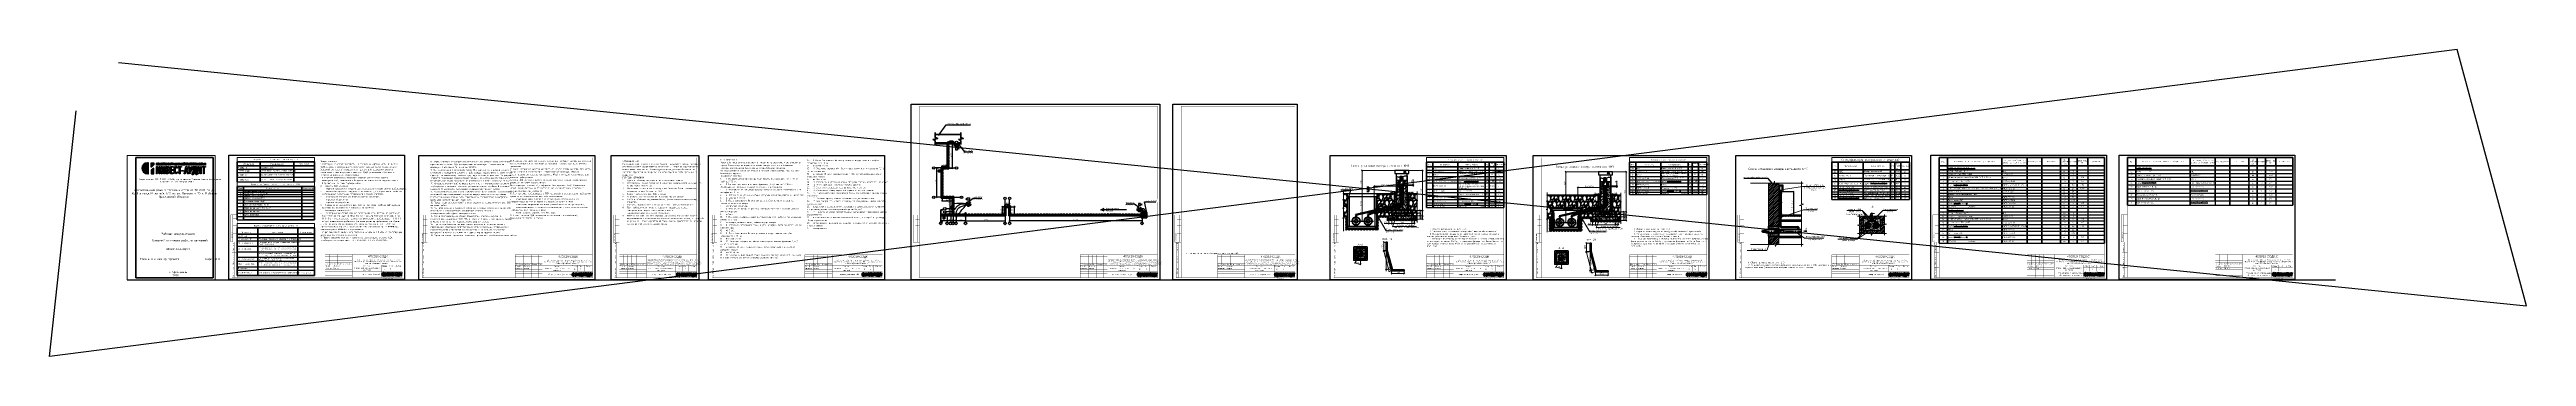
# Model space of a CAD drawing. Header units: millimetres. Extents: x -112426 to 6776, y 1218 to 38707.
# Drawn here: x 857 to 6776, y 1218 to 1951 of the extents above; entities that cross this region are included whole.
import ezdxf
from ezdxf import colors
from ezdxf.entities.mleader import LeaderData, LeaderLine
from ezdxf.enums import TextEntityAlignment as Align
from ezdxf.math import Vec2, Vec3

# ---------------------------------------------------------------- set-up
doc = ezdxf.new("R2010")
doc.units = ezdxf.units.MM
for name, pattern in [('DASHED', [7, 5, -2, 0]), ('DASHED2', [9.525, 6.35, -3.175]), ('gost5', [7, 5, -2, 0]), ('осевая2', [28.575, 19.05, -3.175, 3.175, -3.175])]:
    doc.linetypes.add(name, pattern=pattern)
for name, color, linetype, lineweight in [('12  Размер', 7, 'Continuous', 20), ('2 Рамка обычные', 1, 'Continuous', 60), ('6 Текст обычный', 4, 'Continuous', 30), ('Объекты на геодезии', 6, 'Continuous', 70), ('Объекты проект.', 1, 'Continuous', 80), ('Объекты проектирования', 1, 'Continuous', 60), ('Осевая', 2, 'осевая2', 30), ('Основной', 1, 'Continuous', 60), ('Размер 3.5', 250, 'Continuous', 35), ('Размерный', 4, 'Continuous', 30), ('Размеры на геодезии', 5, 'Continuous', 40), ('Размеры на чертеже', 250, 'Continuous', 25), ('Размеры обычные', 4, 'Continuous', 30), ('Таблица', 250, 'Continuous', 30), ('Тонкие', 5, 'Continuous', 30)]:
    doc.layers.add(name, color=color, linetype=linetype, lineweight=lineweight)
for name, color, linetype in [('layer 1', 7, 'Continuous'), ('РАЗМЕР', 7, 'Continuous'), ('Штриховка', 7, 'Continuous')]:
    doc.layers.add(name, color=color, linetype=linetype)
doc.styles.add('-ISOCPEUR-', font='isocpeur.ttf')
doc.styles.add('GOST', font='gost.shx', dxfattribs={"oblique": 15})
doc.styles.get("Standard").update_dxf_attribs({"font": 'arial.ttf'})
doc.dimstyles.new('М 1 к 100', dxfattribs={"dimtxt": 3.5, "dimasz": 3, "dimexe": 1.25, "dimexo": 0, "dimgap": 1, "dimtad": 1, "dimdec": 0, "dimlfac": 100, "dimtxsty": 'GOST', "dimblk": 'OBLIQUE', "dimcen": 5, "dimclrd": 256, "dimclre": 256, "dimclrt": 256, "dimazin": 2, "dimtfac": 1, "dimtdec": 0, "dimtmove": 0, "dimatfit": 3, "dimldrblk": 'NONE', "dimfxl": 0, "dimlwd": -1, "dimlwe": -1, "dimarcsym": 2})
doc.dimstyles.new('М 1 к 20', dxfattribs={"dimtxt": 3.5, "dimasz": 3, "dimexe": 1.25, "dimexo": 0, "dimgap": 1, "dimtad": 1, "dimdec": 0, "dimlfac": 20, "dimzin": 0, "dimdsep": 46, "dimtxsty": 'GOST', "dimblk": 'OBLIQUE', "dimcen": 5, "dimclrd": 256, "dimclre": 256, "dimclrt": 256, "dimazin": 2, "dimtfac": 1, "dimtdec": 0, "dimtmove": 0, "dimatfit": 3, "dimldrblk": 'NONE', "dimfxl": 1.25, "dimtolj": 1, "dimtzin": 0, "dimlwd": -1, "dimlwe": -1, "dimarcsym": 2})
doc.dimstyles.new('М 1 к 200', dxfattribs={"dimtxt": 3.5, "dimasz": 2.5, "dimexe": 1.25, "dimexo": 0, "dimtad": 1, "dimlfac": 0.2, "dimrnd": 0.1, "dimzin": 1, "dimtxsty": 'GOST', "dimblk": 'OBLIQUE', "dimcen": 2.5, "dimclrd": 256, "dimclre": 256, "dimclrt": 256, "dimadec": 0, "dimazin": 2, "dimtfac": 1, "dimtmove": 0, "dimatfit": 3, "dimldrblk": 'NONE', "dimfxl": 1.25, "dimlwd": -1, "dimlwe": -1, "dimarcsym": 0})
pattern_1 = [(45, (-11448.826, 5549.3093), (4e-16, 7.1842049), [5.08, -5.08]), (45, (-11450.173, 5550.6563), (4e-16, 7.1842049), [5.08, -5.08]), (45, (-11451.52, 5552.0034), (4e-16, 7.1842049), [5.08, -5.08]), (135, (-11451.52, 5552.9014), (-7.1842049, 4e-16), [5.08, -5.08]), (135, (-11450.173, 5554.2484), (-7.1842049, 4e-16), [5.08, -5.08]), (135, (-11448.826, 5555.5955), (-7.1842049, 4e-16), [5.08, -5.08])]
pattern_2 = [(45, (-11935.481, 5552.363), (4e-16, 7.1842049), [5.08, -5.08]), (45, (-11936.828, 5553.71), (4e-16, 7.1842049), [5.08, -5.08]), (45, (-11938.175, 5555.057), (4e-16, 7.1842049), [5.08, -5.08]), (135, (-11938.175, 5555.955), (-7.1842049, 4e-16), [5.08, -5.08]), (135, (-11936.828, 5557.302), (-7.1842049, 4e-16), [5.08, -5.08]), (135, (-11935.481, 5558.6493), (-7.1842049, 4e-16), [5.08, -5.08])]
pattern_3 = [(45, (-10608.043, 2395.362), (-2.245064, 2.245064), [])]

# ---------------------------------------------------------------- blocks, each defined once
blk = doc.blocks.new('Лого')
h = blk.add_hatch(color=151)
h.set_gradient(color1=(158, 191, 227), color2=(46, 54, 92), tint=1, name='HEMISPHERICAL')
edge = h.paths.add_edge_path()
edge.add_spline(control_points=[(0.35, 0.49), (-0.19, 0.45), (-0.66, 0.87), (-0.66, 1.41), (-0.66, 1.41), (-0.66, 1.92), (-0.24, 2.34), (0.27, 2.34), (0.27, 2.34), (0.27, 2.34), (0.47, 2.34), (0.47, 2.34), (0.47, 2.34), (0.48, 2.34), (0.48, 2.33), (0.48, 2.33), (0.48, 2.33), (0.48, 2.33), (0.48, 0.51), (0.48, 0.51), (0.48, 0.51), (0.48, 0.5), (0.48, 0.49), (0.47, 0.49), (0.47, 0.49), (0.47, 0.49), (0.35, 0.49), (0.35, 0.49), (0.35, 0.49), (0.35, 0.49), (0.35, 0.49), (0.35, 0.49)], knot_values=[0, 0, 0, 0, 0.111111, 0.111111, 0.111111, 0.111121, 0.222222, 0.222222, 0.222222, 0.222232, 0.333333, 0.333333, 0.333333, 0.333344, 0.444444, 0.444444, 0.444444, 0.444455, 0.555556, 0.555556, 0.555556, 0.555566, 0.666667, 0.666667, 0.666667, 0.666677, 0.777778, 0.777778, 0.777778, 0.777788, 1, 1, 1, 1], degree=3, periodic=0)
edge = h.paths.add_edge_path()
edge.add_spline(control_points=[(0.96, 1.6), (0.96, 1.6), (1.39, 1.97), (1.39, 1.97), (1.39, 1.97), (1.39, 1.97), (1.39, 1.97), (1.39, 1.98), (1.39, 1.98), (1.39, 1.98), (1.39, 2.33), (1.39, 2.33), (1.39, 2.33), (1.39, 2.33), (1.38, 2.34), (1.38, 2.34), (1.38, 2.34), (1.38, 2.34), (0.95, 2.34), (0.95, 2.34), (0.95, 2.34), (0.94, 2.34), (0.93, 2.33), (0.93, 2.33), (0.93, 2.33), (0.93, 2.33), (0.93, 1.61), (0.93, 1.61), (0.93, 1.61), (0.93, 1.61), (0.94, 1.6), (0.94, 1.6), (0.94, 1.6), (0.95, 1.6), (0.95, 1.6), (0.96, 1.6)], knot_values=[0, 0, 0, 0, 0.1, 0.1, 0.1, 0.10001, 0.2, 0.2, 0.2, 0.20001, 0.3, 0.3, 0.3, 0.30001, 0.4, 0.4, 0.4, 0.40001, 0.5, 0.5, 0.5, 0.50001, 0.6, 0.6, 0.6, 0.60001, 0.7, 0.7, 0.7, 0.70001, 0.8, 0.8, 0.8, 0.80001, 1, 1, 1, 1], degree=3, periodic=0)
edge = h.paths.add_edge_path()
edge.add_spline(control_points=[(0.94, 1.06), (0.94, 1.06), (1.37, 1.4), (1.37, 1.4), (1.37, 1.4), (1.37, 1.4), (1.38, 1.4), (1.38, 1.4), (1.38, 1.4), (1.39, 1.4), (1.39, 1.4), (1.39, 1.39), (1.39, 1.39), (1.39, 1.39), (1.39, 0.51), (1.39, 0.51), (1.39, 0.51), (1.39, 0.5), (1.38, 0.49), (1.38, 0.49), (1.38, 0.49), (1.38, 0.49), (0.95, 0.49), (0.95, 0.49), (0.95, 0.49), (0.94, 0.49), (0.93, 0.5), (0.93, 0.51), (0.93, 0.51), (0.93, 0.51), (0.93, 1.05), (0.93, 1.05), (0.93, 1.05), (0.93, 1.05), (0.94, 1.06), (0.94, 1.06)], knot_values=[0, 0, 0, 0, 0.1, 0.1, 0.1, 0.10001, 0.2, 0.2, 0.2, 0.20001, 0.3, 0.3, 0.3, 0.30001, 0.4, 0.4, 0.4, 0.40001, 0.5, 0.5, 0.5, 0.50001, 0.6, 0.6, 0.6, 0.60001, 0.7, 0.7, 0.7, 0.70001, 0.8, 0.8, 0.8, 0.80001, 1, 1, 1, 1], degree=3, periodic=0)
at = {"true_color": 0x2e365c}
h = blk.add_hatch(color=159, dxfattribs=at)
h.dxf.hatch_style = 1
edge = h.paths.add_edge_path()
edge.add_spline(control_points=[(10.17, 1.59), (10.17, 1.59), (10.17, 1.73), (10.17, 1.73), (10.17, 1.73), (10.17, 1.73), (9.6, 1.73), (9.6, 1.73), (9.6, 1.73), (9.6, 1.73), (9.6, 1.59), (9.6, 1.59), (9.6, 1.59), (9.6, 1.59), (9.81, 1.59), (9.81, 1.59), (9.81, 1.59), (9.81, 1.59), (9.81, 0.49), (9.81, 0.49), (9.81, 0.49), (9.81, 0.49), (9.96, 0.49), (9.96, 0.49), (9.96, 0.49), (9.96, 0.49), (9.96, 1.59), (9.96, 1.59), (9.96, 1.59), (9.96, 1.59), (10.17, 1.59), (10.17, 1.59)], knot_values=[0, 0, 0, 0, 0.111111, 0.111111, 0.111111, 0.111121, 0.222222, 0.222222, 0.222222, 0.222232, 0.333333, 0.333333, 0.333333, 0.333344, 0.444444, 0.444444, 0.444444, 0.444455, 0.555556, 0.555556, 0.555556, 0.555566, 0.666667, 0.666667, 0.666667, 0.666677, 0.777778, 0.777778, 0.777778, 0.777788, 1, 1, 1, 1], degree=3, periodic=0)
edge = h.paths.add_edge_path()
edge.add_spline(control_points=[(9.46, 0.49), (9.46, 0.49), (9.46, 1.73), (9.46, 1.73), (9.46, 1.73), (9.46, 1.73), (9.32, 1.73), (9.32, 1.73), (9.32, 1.73), (9.32, 1.73), (9.02, 0.87), (9.02, 0.87), (9.02, 0.87), (9.02, 0.87), (9.02, 1.73), (9.02, 1.73), (9.02, 1.73), (9.02, 1.73), (8.87, 1.73), (8.87, 1.73), (8.87, 1.73), (8.87, 1.73), (8.87, 0.49), (8.87, 0.49), (8.87, 0.49), (8.87, 0.49), (9.01, 0.49), (9.01, 0.49), (9.01, 0.49), (9.01, 0.49), (9.31, 1.35), (9.31, 1.35), (9.31, 1.35), (9.31, 1.35), (9.31, 0.49), (9.31, 0.49), (9.31, 0.49), (9.31, 0.49), (9.46, 0.49), (9.46, 0.49)], knot_values=[0, 0, 0, 0, 0.090909, 0.090909, 0.090909, 0.090919, 0.181818, 0.181818, 0.181818, 0.181828, 0.272727, 0.272727, 0.272727, 0.272738, 0.363636, 0.363636, 0.363636, 0.363647, 0.454545, 0.454545, 0.454545, 0.454556, 0.545455, 0.545455, 0.545455, 0.545465, 0.636364, 0.636364, 0.636364, 0.636374, 0.727273, 0.727273, 0.727273, 0.727283, 0.818182, 0.818182, 0.818182, 0.818192, 1, 1, 1, 1], degree=3, periodic=0)
edge = h.paths.add_edge_path(flags=16)
edge.add_spline(control_points=[(8.46, 0.63), (8.46, 0.63), (8.15, 0.63), (8.15, 0.63), (8.15, 0.63), (8.21, 0.79), (8.24, 0.97), (8.24, 1.2), (8.24, 1.2), (8.24, 1.2), (8.24, 1.59), (8.24, 1.59), (8.24, 1.59), (8.24, 1.59), (8.46, 1.59), (8.46, 1.59), (8.46, 1.59), (8.46, 1.59), (8.46, 0.63), (8.46, 0.63)], knot_values=[0, 0, 0, 0, 0.166667, 0.166667, 0.166667, 0.166677, 0.333333, 0.333333, 0.333333, 0.333344, 0.5, 0.5, 0.5, 0.50001, 0.666667, 0.666667, 0.666667, 0.666677, 1, 1, 1, 1], degree=3, periodic=0)
edge = h.paths.add_edge_path()
edge.add_spline(control_points=[(8.71, 0.27), (8.71, 0.27), (8.71, 0.63), (8.71, 0.63), (8.71, 0.63), (8.71, 0.63), (8.61, 0.63), (8.61, 0.63), (8.61, 0.63), (8.61, 0.63), (8.61, 1.73), (8.61, 1.73), (8.61, 1.73), (8.61, 1.73), (8.09, 1.73), (8.09, 1.73), (8.09, 1.73), (8.09, 1.73), (8.09, 1.23), (8.09, 1.23), (8.09, 1.23), (8.09, 0.99), (8.06, 0.79), (7.99, 0.63), (7.99, 0.63), (7.99, 0.63), (7.92, 0.63), (7.92, 0.63), (7.92, 0.63), (7.92, 0.63), (7.92, 0.27), (7.92, 0.27), (7.92, 0.27), (7.92, 0.27), (8.06, 0.27), (8.06, 0.27), (8.06, 0.27), (8.06, 0.27), (8.06, 0.49), (8.06, 0.49), (8.06, 0.49), (8.06, 0.49), (8.57, 0.49), (8.57, 0.49), (8.57, 0.49), (8.57, 0.49), (8.57, 0.27), (8.57, 0.27), (8.57, 0.27), (8.57, 0.27), (8.71, 0.27), (8.71, 0.27)], knot_values=[0, 0, 0, 0, 0.071429, 0.071429, 0.071429, 0.071439, 0.142857, 0.142857, 0.142857, 0.142867, 0.214286, 0.214286, 0.214286, 0.214296, 0.285714, 0.285714, 0.285714, 0.285725, 0.357143, 0.357143, 0.357143, 0.357153, 0.428571, 0.428571, 0.428571, 0.428582, 0.5, 0.5, 0.5, 0.50001, 0.571429, 0.571429, 0.571429, 0.571439, 0.642857, 0.642857, 0.642857, 0.642867, 0.714286, 0.714286, 0.714286, 0.714296, 0.785714, 0.785714, 0.785714, 0.785725, 0.857143, 0.857143, 0.857143, 0.857153, 1, 1, 1, 1], degree=3, periodic=0)
edge = h.paths.add_edge_path()
edge.add_spline(control_points=[(7.94, 1.73), (7.94, 1.73), (7.77, 1.73), (7.77, 1.73), (7.77, 1.73), (7.77, 1.73), (7.61, 1.1), (7.61, 1.1), (7.61, 1.1), (7.61, 1.1), (7.43, 1.73), (7.43, 1.73), (7.43, 1.73), (7.43, 1.73), (7.27, 1.73), (7.27, 1.73), (7.27, 1.73), (7.27, 1.73), (7.53, 0.89), (7.53, 0.89), (7.53, 0.89), (7.53, 0.89), (7.49, 0.75), (7.49, 0.75), (7.49, 0.75), (7.46, 0.65), (7.43, 0.63), (7.33, 0.63), (7.33, 0.63), (7.33, 0.63), (7.33, 0.49), (7.33, 0.49), (7.33, 0.49), (7.5, 0.49), (7.57, 0.52), (7.62, 0.69), (7.62, 0.69), (7.62, 0.69), (7.94, 1.73), (7.94, 1.73)], knot_values=[0, 0, 0, 0, 0.090909, 0.090909, 0.090909, 0.090919, 0.181818, 0.181818, 0.181818, 0.181828, 0.272727, 0.272727, 0.272727, 0.272738, 0.363636, 0.363636, 0.363636, 0.363647, 0.454545, 0.454545, 0.454545, 0.454556, 0.545455, 0.545455, 0.545455, 0.545465, 0.636364, 0.636364, 0.636364, 0.636374, 0.727273, 0.727273, 0.727273, 0.727283, 0.818182, 0.818182, 0.818182, 0.818192, 1, 1, 1, 1], degree=3, periodic=0)
edge = h.paths.add_edge_path(flags=16)
edge.add_spline(control_points=[(7.02, 0.92), (7.02, 0.92), (6.79, 0.92), (6.79, 0.92), (6.79, 0.92), (6.79, 0.92), (6.9, 1.49), (6.9, 1.49), (6.9, 1.49), (6.9, 1.49), (7.02, 0.92), (7.02, 0.92)], knot_values=[0, 0, 0, 0, 0.25, 0.25, 0.25, 0.25001, 0.5, 0.5, 0.5, 0.50001, 1, 1, 1, 1], degree=3, periodic=0)
edge = h.paths.add_edge_path()
edge.add_spline(control_points=[(7.26, 0.49), (7.26, 0.49), (6.98, 1.73), (6.98, 1.73), (6.98, 1.73), (6.98, 1.73), (6.83, 1.73), (6.83, 1.73), (6.83, 1.73), (6.83, 1.73), (6.55, 0.49), (6.55, 0.49), (6.55, 0.49), (6.55, 0.49), (6.7, 0.49), (6.7, 0.49), (6.7, 0.49), (6.7, 0.49), (6.76, 0.78), (6.76, 0.78), (6.76, 0.78), (6.76, 0.78), (7.05, 0.78), (7.05, 0.78), (7.05, 0.78), (7.05, 0.78), (7.11, 0.49), (7.11, 0.49), (7.11, 0.49), (7.11, 0.49), (7.26, 0.49), (7.26, 0.49)], knot_values=[0, 0, 0, 0, 0.111111, 0.111111, 0.111111, 0.111121, 0.222222, 0.222222, 0.222222, 0.222232, 0.333333, 0.333333, 0.333333, 0.333344, 0.444444, 0.444444, 0.444444, 0.444455, 0.555556, 0.555556, 0.555556, 0.555566, 0.666667, 0.666667, 0.666667, 0.666677, 0.777778, 0.777778, 0.777778, 0.777788, 1, 1, 1, 1], degree=3, periodic=0)
edge = h.paths.add_edge_path()
edge.add_spline(control_points=[(6.45, 0.91), (6.45, 0.91), (6.45, 1.05), (6.45, 1.05), (6.45, 1.05), (6.45, 1.05), (6.11, 1.05), (6.11, 1.05), (6.11, 1.05), (6.11, 1.05), (6.11, 0.91), (6.11, 0.91), (6.11, 0.91), (6.11, 0.91), (6.45, 0.91), (6.45, 0.91)], knot_values=[0, 0, 0, 0, 0.2, 0.2, 0.2, 0.20001, 0.4, 0.4, 0.4, 0.40001, 0.6, 0.6, 0.6, 0.60001, 1, 1, 1, 1], degree=3, periodic=0)
edge = h.paths.add_edge_path()
edge.add_spline(control_points=[(6.07, 1.59), (6.07, 1.59), (6.07, 1.73), (6.07, 1.73), (6.07, 1.73), (6.07, 1.73), (5.51, 1.73), (5.51, 1.73), (5.51, 1.73), (5.51, 1.73), (5.51, 1.59), (5.51, 1.59), (5.51, 1.59), (5.51, 1.59), (5.71, 1.59), (5.71, 1.59), (5.71, 1.59), (5.71, 1.59), (5.71, 0.49), (5.71, 0.49), (5.71, 0.49), (5.71, 0.49), (5.86, 0.49), (5.86, 0.49), (5.86, 0.49), (5.86, 0.49), (5.86, 1.59), (5.86, 1.59), (5.86, 1.59), (5.86, 1.59), (6.07, 1.59), (6.07, 1.59)], knot_values=[0, 0, 0, 0, 0.111111, 0.111111, 0.111111, 0.111121, 0.222222, 0.222222, 0.222222, 0.222232, 0.333333, 0.333333, 0.333333, 0.333344, 0.444444, 0.444444, 0.444444, 0.444455, 0.555556, 0.555556, 0.555556, 0.555566, 0.666667, 0.666667, 0.666667, 0.666677, 0.777778, 0.777778, 0.777778, 0.777788, 1, 1, 1, 1], degree=3, periodic=0)
edge = h.paths.add_edge_path()
edge.add_spline(control_points=[(5.42, 0.8), (5.42, 0.8), (5.27, 0.8), (5.27, 0.8), (5.27, 0.8), (5.27, 0.74), (5.26, 0.69), (5.23, 0.65), (5.23, 0.65), (5.21, 0.63), (5.18, 0.61), (5.14, 0.61), (5.14, 0.61), (5.09, 0.61), (5.05, 0.63), (5.03, 0.66), (5.03, 0.66), (4.99, 0.72), (4.98, 0.82), (4.98, 1.11), (4.98, 1.11), (4.98, 1.4), (4.99, 1.5), (5.03, 1.56), (5.03, 1.56), (5.05, 1.59), (5.09, 1.61), (5.14, 1.61), (5.14, 1.61), (5.18, 1.61), (5.21, 1.59), (5.23, 1.56), (5.23, 1.56), (5.26, 1.53), (5.27, 1.48), (5.27, 1.42), (5.27, 1.42), (5.27, 1.42), (5.42, 1.42), (5.42, 1.42), (5.42, 1.42), (5.42, 1.52), (5.39, 1.61), (5.33, 1.67), (5.33, 1.67), (5.28, 1.72), (5.22, 1.74), (5.14, 1.74), (5.14, 1.74), (5.04, 1.74), (4.97, 1.7), (4.92, 1.65), (4.92, 1.65), (4.84, 1.56), (4.83, 1.45), (4.83, 1.11), (4.83, 1.11), (4.83, 0.77), (4.84, 0.66), (4.92, 0.57), (4.92, 0.57), (4.97, 0.51), (5.04, 0.48), (5.14, 0.48), (5.14, 0.48), (5.22, 0.48), (5.28, 0.5), (5.33, 0.55), (5.33, 0.55), (5.39, 0.6), (5.42, 0.69), (5.42, 0.8)], knot_values=[0, 0, 0, 0, 0.052632, 0.052632, 0.052632, 0.052642, 0.105263, 0.105263, 0.105263, 0.105273, 0.157895, 0.157895, 0.157895, 0.157905, 0.210526, 0.210526, 0.210526, 0.210537, 0.263158, 0.263158, 0.263158, 0.263168, 0.315789, 0.315789, 0.315789, 0.3158, 0.368421, 0.368421, 0.368421, 0.368431, 0.421053, 0.421053, 0.421053, 0.421063, 0.473684, 0.473684, 0.473684, 0.473694, 0.526316, 0.526316, 0.526316, 0.526326, 0.578947, 0.578947, 0.578947, 0.578958, 0.631579, 0.631579, 0.631579, 0.631589, 0.684211, 0.684211, 0.684211, 0.684221, 0.736842, 0.736842, 0.736842, 0.736852, 0.789474, 0.789474, 0.789474, 0.789484, 0.842105, 0.842105, 0.842105, 0.842116, 0.894737, 0.894737, 0.894737, 0.894747, 1, 1, 1, 1], degree=3, periodic=0)
edge = h.paths.add_edge_path()
edge.add_spline(control_points=[(4.68, 0.49), (4.68, 0.49), (4.68, 0.63), (4.68, 0.63), (4.68, 0.63), (4.68, 0.63), (4.35, 0.63), (4.35, 0.63), (4.35, 0.63), (4.35, 0.63), (4.35, 1.05), (4.35, 1.05), (4.35, 1.05), (4.35, 1.05), (4.64, 1.05), (4.64, 1.05), (4.64, 1.05), (4.64, 1.05), (4.64, 1.18), (4.64, 1.18), (4.64, 1.18), (4.64, 1.18), (4.35, 1.18), (4.35, 1.18), (4.35, 1.18), (4.35, 1.18), (4.35, 1.59), (4.35, 1.59), (4.35, 1.59), (4.35, 1.59), (4.68, 1.59), (4.68, 1.59), (4.68, 1.59), (4.68, 1.59), (4.68, 1.73), (4.68, 1.73), (4.68, 1.73), (4.68, 1.73), (4.2, 1.73), (4.2, 1.73), (4.2, 1.73), (4.2, 1.73), (4.2, 0.49), (4.2, 0.49), (4.2, 0.49), (4.2, 0.49), (4.68, 0.49), (4.68, 0.49)], knot_values=[0, 0, 0, 0, 0.076923, 0.076923, 0.076923, 0.076933, 0.153846, 0.153846, 0.153846, 0.153856, 0.230769, 0.230769, 0.230769, 0.230779, 0.307692, 0.307692, 0.307692, 0.307703, 0.384615, 0.384615, 0.384615, 0.384626, 0.461538, 0.461538, 0.461538, 0.461549, 0.538462, 0.538462, 0.538462, 0.538472, 0.615385, 0.615385, 0.615385, 0.615395, 0.692308, 0.692308, 0.692308, 0.692318, 0.769231, 0.769231, 0.769231, 0.769241, 0.846154, 0.846154, 0.846154, 0.846164, 1, 1, 1, 1], degree=3, periodic=0)
edge = h.paths.add_edge_path(flags=16)
edge.add_spline(control_points=[(3.85, 1.4), (3.85, 1.26), (3.8, 1.2), (3.69, 1.2), (3.69, 1.2), (3.69, 1.2), (3.58, 1.2), (3.58, 1.2), (3.58, 1.2), (3.58, 1.2), (3.58, 1.59), (3.58, 1.59), (3.58, 1.59), (3.58, 1.59), (3.69, 1.59), (3.69, 1.59), (3.69, 1.59), (3.8, 1.59), (3.85, 1.54), (3.85, 1.4)], knot_values=[0, 0, 0, 0, 0.166667, 0.166667, 0.166667, 0.166677, 0.333333, 0.333333, 0.333333, 0.333344, 0.5, 0.5, 0.5, 0.50001, 0.666667, 0.666667, 0.666667, 0.666677, 1, 1, 1, 1], degree=3, periodic=0)
edge = h.paths.add_edge_path(flags=16)
edge.add_spline(control_points=[(3.86, 0.85), (3.86, 0.68), (3.8, 0.63), (3.69, 0.63), (3.69, 0.63), (3.69, 0.63), (3.58, 0.63), (3.58, 0.63), (3.58, 0.63), (3.58, 0.63), (3.58, 1.07), (3.58, 1.07), (3.58, 1.07), (3.58, 1.07), (3.69, 1.07), (3.69, 1.07), (3.69, 1.07), (3.8, 1.07), (3.86, 1.01), (3.86, 0.85)], knot_values=[0, 0, 0, 0, 0.166667, 0.166667, 0.166667, 0.166677, 0.333333, 0.333333, 0.333333, 0.333344, 0.5, 0.5, 0.5, 0.50001, 0.666667, 0.666667, 0.666667, 0.666677, 1, 1, 1, 1], degree=3, periodic=0)
edge = h.paths.add_edge_path()
edge.add_spline(control_points=[(4.01, 0.84), (4.01, 0.94), (4, 1.03), (3.93, 1.09), (3.93, 1.09), (3.91, 1.11), (3.88, 1.13), (3.85, 1.14), (3.85, 1.14), (3.88, 1.15), (3.9, 1.16), (3.92, 1.18), (3.92, 1.18), (3.99, 1.24), (4, 1.31), (4, 1.4), (4, 1.4), (4, 1.54), (3.98, 1.6), (3.92, 1.65), (3.92, 1.65), (3.87, 1.7), (3.81, 1.73), (3.7, 1.73), (3.7, 1.73), (3.7, 1.73), (3.43, 1.73), (3.43, 1.73), (3.43, 1.73), (3.43, 1.73), (3.43, 0.49), (3.43, 0.49), (3.43, 0.49), (3.43, 0.49), (3.7, 0.49), (3.7, 0.49), (3.7, 0.49), (3.81, 0.49), (3.88, 0.51), (3.93, 0.57), (3.93, 0.57), (3.98, 0.62), (4.01, 0.69), (4.01, 0.84)], knot_values=[0, 0, 0, 0, 0.083333, 0.083333, 0.083333, 0.083344, 0.166667, 0.166667, 0.166667, 0.166677, 0.25, 0.25, 0.25, 0.25001, 0.333333, 0.333333, 0.333333, 0.333344, 0.416667, 0.416667, 0.416667, 0.416677, 0.5, 0.5, 0.5, 0.50001, 0.583333, 0.583333, 0.583333, 0.583344, 0.666667, 0.666667, 0.666667, 0.666677, 0.75, 0.75, 0.75, 0.75001, 0.833333, 0.833333, 0.833333, 0.833344, 1, 1, 1, 1], degree=3, periodic=0)
edge = h.paths.add_edge_path()
edge.add_spline(control_points=[(3.21, 0.49), (3.21, 0.49), (3.21, 1.73), (3.21, 1.73), (3.21, 1.73), (3.21, 1.73), (3.06, 1.73), (3.06, 1.73), (3.06, 1.73), (3.06, 1.73), (3.06, 1.19), (3.06, 1.19), (3.06, 1.19), (3.06, 1.19), (2.79, 1.19), (2.79, 1.19), (2.79, 1.19), (2.79, 1.19), (2.79, 1.73), (2.79, 1.73), (2.79, 1.73), (2.79, 1.73), (2.64, 1.73), (2.64, 1.73), (2.64, 1.73), (2.64, 1.73), (2.64, 0.49), (2.64, 0.49), (2.64, 0.49), (2.64, 0.49), (2.79, 0.49), (2.79, 0.49), (2.79, 0.49), (2.79, 0.49), (2.79, 1.05), (2.79, 1.05), (2.79, 1.05), (2.79, 1.05), (3.06, 1.05), (3.06, 1.05), (3.06, 1.05), (3.06, 1.05), (3.06, 0.49), (3.06, 0.49), (3.06, 0.49), (3.06, 0.49), (3.21, 0.49), (3.21, 0.49)], knot_values=[0, 0, 0, 0, 0.076923, 0.076923, 0.076923, 0.076933, 0.153846, 0.153846, 0.153846, 0.153856, 0.230769, 0.230769, 0.230769, 0.230779, 0.307692, 0.307692, 0.307692, 0.307703, 0.384615, 0.384615, 0.384615, 0.384626, 0.461538, 0.461538, 0.461538, 0.461549, 0.538462, 0.538462, 0.538462, 0.538472, 0.615385, 0.615385, 0.615385, 0.615395, 0.692308, 0.692308, 0.692308, 0.692318, 0.769231, 0.769231, 0.769231, 0.769241, 0.846154, 0.846154, 0.846154, 0.846164, 1, 1, 1, 1], degree=3, periodic=0)
edge = h.paths.add_edge_path()
edge.add_spline(control_points=[(2.42, 0.49), (2.42, 0.49), (2.42, 1.73), (2.42, 1.73), (2.42, 1.73), (2.42, 1.73), (2.28, 1.73), (2.28, 1.73), (2.28, 1.73), (2.28, 1.73), (1.98, 0.87), (1.98, 0.87), (1.98, 0.87), (1.98, 0.87), (1.98, 1.73), (1.98, 1.73), (1.98, 1.73), (1.98, 1.73), (1.83, 1.73), (1.83, 1.73), (1.83, 1.73), (1.83, 1.73), (1.83, 0.49), (1.83, 0.49), (1.83, 0.49), (1.83, 0.49), (1.96, 0.49), (1.96, 0.49), (1.96, 0.49), (1.96, 0.49), (2.27, 1.35), (2.27, 1.35), (2.27, 1.35), (2.27, 1.35), (2.27, 0.49), (2.27, 0.49), (2.27, 0.49), (2.27, 0.49), (2.42, 0.49), (2.42, 0.49)], knot_values=[0, 0, 0, 0, 0.090909, 0.090909, 0.090909, 0.090919, 0.181818, 0.181818, 0.181818, 0.181828, 0.272727, 0.272727, 0.272727, 0.272738, 0.363636, 0.363636, 0.363636, 0.363647, 0.454545, 0.454545, 0.454545, 0.454556, 0.545455, 0.545455, 0.545455, 0.545465, 0.636364, 0.636364, 0.636364, 0.636374, 0.727273, 0.727273, 0.727273, 0.727283, 0.818182, 0.818182, 0.818182, 0.818192, 1, 1, 1, 1], degree=3, periodic=0)
edge = h.paths.add_edge_path(flags=16)
edge.add_spline(control_points=[(10.15, 2.12), (10.15, 2.03), (10.15, 2.01), (10.13, 1.99), (10.13, 1.99), (10.13, 1.98), (10.12, 1.97), (10.11, 1.97), (10.11, 1.97), (10.09, 1.97), (10.08, 1.98), (10.08, 1.99), (10.08, 1.99), (10.06, 2.01), (10.06, 2.03), (10.06, 2.12), (10.06, 2.12), (10.06, 2.21), (10.06, 2.24), (10.08, 2.25), (10.08, 2.25), (10.08, 2.26), (10.09, 2.27), (10.11, 2.27), (10.11, 2.27), (10.12, 2.27), (10.13, 2.26), (10.13, 2.25), (10.13, 2.25), (10.15, 2.24), (10.15, 2.21), (10.15, 2.12)], knot_values=[0, 0, 0, 0, 0.111111, 0.111111, 0.111111, 0.111121, 0.222222, 0.222222, 0.222222, 0.222232, 0.333333, 0.333333, 0.333333, 0.333344, 0.444444, 0.444444, 0.444444, 0.444455, 0.555556, 0.555556, 0.555556, 0.555566, 0.666667, 0.666667, 0.666667, 0.666677, 0.777778, 0.777778, 0.777778, 0.777788, 1, 1, 1, 1], degree=3, periodic=0)
edge = h.paths.add_edge_path()
edge.add_spline(control_points=[(9.97, 1.94), (9.97, 1.94), (9.97, 2.1), (9.97, 2.1), (9.97, 2.1), (9.97, 2.1), (10.02, 2.1), (10.02, 2.1), (10.02, 2.1), (10.02, 2.02), (10.02, 1.99), (10.04, 1.96), (10.04, 1.96), (10.06, 1.95), (10.08, 1.94), (10.11, 1.94), (10.11, 1.94), (10.13, 1.94), (10.15, 1.95), (10.17, 1.96), (10.17, 1.96), (10.19, 1.99), (10.19, 2.02), (10.19, 2.12), (10.19, 2.12), (10.19, 2.22), (10.19, 2.25), (10.17, 2.28), (10.17, 2.28), (10.15, 2.29), (10.13, 2.31), (10.11, 2.31), (10.11, 2.31), (10.08, 2.31), (10.06, 2.29), (10.04, 2.28), (10.04, 2.28), (10.02, 2.25), (10.02, 2.23), (10.02, 2.14), (10.02, 2.14), (10.02, 2.14), (9.97, 2.14), (9.97, 2.14), (9.97, 2.14), (9.97, 2.14), (9.97, 2.3), (9.97, 2.3), (9.97, 2.3), (9.97, 2.3), (9.93, 2.3), (9.93, 2.3), (9.93, 2.3), (9.93, 2.3), (9.93, 1.94), (9.93, 1.94), (9.93, 1.94), (9.93, 1.94), (9.97, 1.94), (9.97, 1.94)], knot_values=[0, 0, 0, 0, 0.0625, 0.0625, 0.0625, 0.06251, 0.125, 0.125, 0.125, 0.12501, 0.1875, 0.1875, 0.1875, 0.18751, 0.25, 0.25, 0.25, 0.25001, 0.3125, 0.3125, 0.3125, 0.31251, 0.375, 0.375, 0.375, 0.37501, 0.4375, 0.4375, 0.4375, 0.43751, 0.5, 0.5, 0.5, 0.50001, 0.5625, 0.5625, 0.5625, 0.56251, 0.625, 0.625, 0.625, 0.62501, 0.6875, 0.6875, 0.6875, 0.68751, 0.75, 0.75, 0.75, 0.75001, 0.8125, 0.8125, 0.8125, 0.81251, 0.875, 0.875, 0.875, 0.87501, 1, 1, 1, 1], degree=3, periodic=0)
edge = h.paths.add_edge_path(flags=16)
edge.add_spline(control_points=[(9.83, 2.05), (9.83, 2), (9.82, 1.98), (9.79, 1.98), (9.79, 1.98), (9.79, 1.98), (9.75, 1.98), (9.75, 1.98), (9.75, 1.98), (9.75, 1.98), (9.75, 2.11), (9.75, 2.11), (9.75, 2.11), (9.75, 2.11), (9.79, 2.11), (9.79, 2.11), (9.79, 2.11), (9.82, 2.11), (9.83, 2.09), (9.83, 2.05)], knot_values=[0, 0, 0, 0, 0.166667, 0.166667, 0.166667, 0.166677, 0.333333, 0.333333, 0.333333, 0.333344, 0.5, 0.5, 0.5, 0.50001, 0.666667, 0.666667, 0.666667, 0.666677, 1, 1, 1, 1], degree=3, periodic=0)
edge = h.paths.add_edge_path()
edge.add_spline(control_points=[(9.88, 2.05), (9.88, 2.13), (9.85, 2.15), (9.79, 2.15), (9.79, 2.15), (9.79, 2.15), (9.75, 2.15), (9.75, 2.15), (9.75, 2.15), (9.75, 2.15), (9.75, 2.3), (9.75, 2.3), (9.75, 2.3), (9.75, 2.3), (9.71, 2.3), (9.71, 2.3), (9.71, 2.3), (9.71, 2.3), (9.71, 1.94), (9.71, 1.94), (9.71, 1.94), (9.71, 1.94), (9.79, 1.94), (9.79, 1.94), (9.79, 1.94), (9.85, 1.94), (9.88, 1.97), (9.88, 2.05)], knot_values=[0, 0, 0, 0, 0.125, 0.125, 0.125, 0.12501, 0.25, 0.25, 0.25, 0.25001, 0.375, 0.375, 0.375, 0.37501, 0.5, 0.5, 0.5, 0.50001, 0.625, 0.625, 0.625, 0.62501, 0.75, 0.75, 0.75, 0.75001, 1, 1, 1, 1], degree=3, periodic=0)
edge = h.paths.add_edge_path()
edge.add_spline(control_points=[(9.67, 2.26), (9.67, 2.26), (9.67, 2.3), (9.67, 2.3), (9.67, 2.3), (9.67, 2.3), (9.5, 2.3), (9.5, 2.3), (9.5, 2.3), (9.5, 2.3), (9.5, 2.26), (9.5, 2.26), (9.5, 2.26), (9.5, 2.26), (9.56, 2.26), (9.56, 2.26), (9.56, 2.26), (9.56, 2.26), (9.56, 1.94), (9.56, 1.94), (9.56, 1.94), (9.56, 1.94), (9.61, 1.94), (9.61, 1.94), (9.61, 1.94), (9.61, 1.94), (9.61, 2.26), (9.61, 2.26), (9.61, 2.26), (9.61, 2.26), (9.67, 2.26), (9.67, 2.26)], knot_values=[0, 0, 0, 0, 0.111111, 0.111111, 0.111111, 0.111121, 0.222222, 0.222222, 0.222222, 0.222232, 0.333333, 0.333333, 0.333333, 0.333344, 0.444444, 0.444444, 0.444444, 0.444455, 0.555556, 0.555556, 0.555556, 0.555566, 0.666667, 0.666667, 0.666667, 0.666677, 0.777778, 0.777778, 0.777778, 0.777788, 1, 1, 1, 1], degree=3, periodic=0)
edge = h.paths.add_edge_path()
edge.add_spline(control_points=[(9.48, 2.03), (9.48, 2.03), (9.43, 2.03), (9.43, 2.03), (9.43, 2.03), (9.43, 2.01), (9.43, 2), (9.42, 1.99), (9.42, 1.99), (9.42, 1.98), (9.41, 1.97), (9.39, 1.97), (9.39, 1.97), (9.38, 1.97), (9.37, 1.98), (9.36, 1.99), (9.36, 1.99), (9.35, 2.01), (9.35, 2.03), (9.35, 2.12), (9.35, 2.12), (9.35, 2.21), (9.35, 2.24), (9.36, 2.25), (9.36, 2.25), (9.37, 2.26), (9.38, 2.27), (9.39, 2.27), (9.39, 2.27), (9.41, 2.27), (9.42, 2.26), (9.42, 2.25), (9.42, 2.25), (9.43, 2.24), (9.43, 2.23), (9.43, 2.21), (9.43, 2.21), (9.43, 2.21), (9.48, 2.21), (9.48, 2.21), (9.48, 2.21), (9.48, 2.24), (9.47, 2.27), (9.45, 2.28), (9.45, 2.28), (9.44, 2.3), (9.42, 2.31), (9.39, 2.31), (9.39, 2.31), (9.36, 2.31), (9.34, 2.29), (9.33, 2.28), (9.33, 2.28), (9.31, 2.25), (9.3, 2.22), (9.3, 2.12), (9.3, 2.12), (9.3, 2.02), (9.31, 1.99), (9.33, 1.96), (9.33, 1.96), (9.34, 1.95), (9.36, 1.94), (9.39, 1.94), (9.39, 1.94), (9.42, 1.94), (9.43, 1.94), (9.45, 1.96), (9.45, 1.96), (9.47, 1.97), (9.48, 2), (9.48, 2.03)], knot_values=[0, 0, 0, 0, 0.052632, 0.052632, 0.052632, 0.052642, 0.105263, 0.105263, 0.105263, 0.105273, 0.157895, 0.157895, 0.157895, 0.157905, 0.210526, 0.210526, 0.210526, 0.210537, 0.263158, 0.263158, 0.263158, 0.263168, 0.315789, 0.315789, 0.315789, 0.3158, 0.368421, 0.368421, 0.368421, 0.368431, 0.421053, 0.421053, 0.421053, 0.421063, 0.473684, 0.473684, 0.473684, 0.473694, 0.526316, 0.526316, 0.526316, 0.526326, 0.578947, 0.578947, 0.578947, 0.578958, 0.631579, 0.631579, 0.631579, 0.631589, 0.684211, 0.684211, 0.684211, 0.684221, 0.736842, 0.736842, 0.736842, 0.736852, 0.789474, 0.789474, 0.789474, 0.789484, 0.842105, 0.842105, 0.842105, 0.842116, 0.894737, 0.894737, 0.894737, 0.894747, 1, 1, 1, 1], degree=3, periodic=0)
edge = h.paths.add_edge_path(flags=16)
edge.add_spline(control_points=[(9.21, 2.12), (9.21, 2.03), (9.21, 2.01), (9.2, 1.99), (9.2, 1.99), (9.19, 1.98), (9.18, 1.97), (9.17, 1.97), (9.17, 1.97), (9.15, 1.97), (9.14, 1.98), (9.14, 1.99), (9.14, 1.99), (9.13, 2.01), (9.12, 2.03), (9.12, 2.12), (9.12, 2.12), (9.12, 2.21), (9.13, 2.24), (9.14, 2.25), (9.14, 2.25), (9.14, 2.26), (9.15, 2.27), (9.17, 2.27), (9.17, 2.27), (9.18, 2.27), (9.19, 2.26), (9.2, 2.25), (9.2, 2.25), (9.21, 2.24), (9.21, 2.21), (9.21, 2.12)], knot_values=[0, 0, 0, 0, 0.111111, 0.111111, 0.111111, 0.111121, 0.222222, 0.222222, 0.222222, 0.222232, 0.333333, 0.333333, 0.333333, 0.333344, 0.444444, 0.444444, 0.444444, 0.444455, 0.555556, 0.555556, 0.555556, 0.555566, 0.666667, 0.666667, 0.666667, 0.666677, 0.777778, 0.777778, 0.777778, 0.777788, 1, 1, 1, 1], degree=3, periodic=0)
edge = h.paths.add_edge_path()
edge.add_spline(control_points=[(9.26, 2.12), (9.26, 2.22), (9.25, 2.25), (9.23, 2.28), (9.23, 2.28), (9.22, 2.29), (9.2, 2.31), (9.17, 2.31), (9.17, 2.31), (9.14, 2.31), (9.12, 2.29), (9.11, 2.28), (9.11, 2.28), (9.08, 2.25), (9.08, 2.22), (9.08, 2.12), (9.08, 2.12), (9.08, 2.02), (9.08, 1.99), (9.11, 1.96), (9.11, 1.96), (9.12, 1.95), (9.14, 1.94), (9.17, 1.94), (9.17, 1.94), (9.2, 1.94), (9.22, 1.95), (9.23, 1.96), (9.23, 1.96), (9.25, 1.99), (9.26, 2.02), (9.26, 2.12)], knot_values=[0, 0, 0, 0, 0.111111, 0.111111, 0.111111, 0.111121, 0.222222, 0.222222, 0.222222, 0.222232, 0.333333, 0.333333, 0.333333, 0.333344, 0.444444, 0.444444, 0.444444, 0.444455, 0.555556, 0.555556, 0.555556, 0.555566, 0.666667, 0.666667, 0.666667, 0.666677, 0.777778, 0.777778, 0.777778, 0.777788, 1, 1, 1, 1], degree=3, periodic=0)
edge = h.paths.add_edge_path()
edge.add_spline(control_points=[(9.02, 1.94), (9.02, 1.94), (9.02, 2.3), (9.02, 2.3), (9.02, 2.3), (9.02, 2.3), (8.98, 2.3), (8.98, 2.3), (8.98, 2.3), (8.98, 2.3), (8.98, 2.14), (8.98, 2.14), (8.98, 2.14), (8.98, 2.14), (8.9, 2.14), (8.9, 2.14), (8.9, 2.14), (8.9, 2.14), (8.9, 2.3), (8.9, 2.3), (8.9, 2.3), (8.9, 2.3), (8.86, 2.3), (8.86, 2.3), (8.86, 2.3), (8.86, 2.3), (8.86, 1.94), (8.86, 1.94), (8.86, 1.94), (8.86, 1.94), (8.9, 1.94), (8.9, 1.94), (8.9, 1.94), (8.9, 1.94), (8.9, 2.1), (8.9, 2.1), (8.9, 2.1), (8.9, 2.1), (8.98, 2.1), (8.98, 2.1), (8.98, 2.1), (8.98, 2.1), (8.98, 1.94), (8.98, 1.94), (8.98, 1.94), (8.98, 1.94), (9.02, 1.94), (9.02, 1.94)], knot_values=[0, 0, 0, 0, 0.076923, 0.076923, 0.076923, 0.076933, 0.153846, 0.153846, 0.153846, 0.153856, 0.230769, 0.230769, 0.230769, 0.230779, 0.307692, 0.307692, 0.307692, 0.307703, 0.384615, 0.384615, 0.384615, 0.384626, 0.461538, 0.461538, 0.461538, 0.461549, 0.538462, 0.538462, 0.538462, 0.538472, 0.615385, 0.615385, 0.615385, 0.615395, 0.692308, 0.692308, 0.692308, 0.692318, 0.769231, 0.769231, 0.769231, 0.769241, 0.846154, 0.846154, 0.846154, 0.846164, 1, 1, 1, 1], degree=3, periodic=0)
edge = h.paths.add_edge_path()
edge.add_spline(control_points=[(8.79, 1.94), (8.79, 1.94), (8.79, 2.3), (8.79, 2.3), (8.79, 2.3), (8.79, 2.3), (8.75, 2.3), (8.75, 2.3), (8.75, 2.3), (8.75, 2.3), (8.75, 2.14), (8.75, 2.14), (8.75, 2.14), (8.75, 2.14), (8.67, 2.14), (8.67, 2.14), (8.67, 2.14), (8.67, 2.14), (8.67, 2.3), (8.67, 2.3), (8.67, 2.3), (8.67, 2.3), (8.62, 2.3), (8.62, 2.3), (8.62, 2.3), (8.62, 2.3), (8.62, 1.94), (8.62, 1.94), (8.62, 1.94), (8.62, 1.94), (8.67, 1.94), (8.67, 1.94), (8.67, 1.94), (8.67, 1.94), (8.67, 2.1), (8.67, 2.1), (8.67, 2.1), (8.67, 2.1), (8.75, 2.1), (8.75, 2.1), (8.75, 2.1), (8.75, 2.1), (8.75, 1.94), (8.75, 1.94), (8.75, 1.94), (8.75, 1.94), (8.79, 1.94), (8.79, 1.94)], knot_values=[0, 0, 0, 0, 0.076923, 0.076923, 0.076923, 0.076933, 0.153846, 0.153846, 0.153846, 0.153856, 0.230769, 0.230769, 0.230769, 0.230779, 0.307692, 0.307692, 0.307692, 0.307703, 0.384615, 0.384615, 0.384615, 0.384626, 0.461538, 0.461538, 0.461538, 0.461549, 0.538462, 0.538462, 0.538462, 0.538472, 0.615385, 0.615385, 0.615385, 0.615395, 0.692308, 0.692308, 0.692308, 0.692318, 0.769231, 0.769231, 0.769231, 0.769241, 0.846154, 0.846154, 0.846154, 0.846164, 1, 1, 1, 1], degree=3, periodic=0)
edge = h.paths.add_edge_path()
edge.add_spline(control_points=[(8.57, 1.94), (8.57, 1.94), (8.57, 1.98), (8.57, 1.98), (8.57, 1.98), (8.57, 1.98), (8.47, 1.98), (8.47, 1.98), (8.47, 1.98), (8.47, 1.98), (8.47, 2.1), (8.47, 2.1), (8.47, 2.1), (8.47, 2.1), (8.56, 2.1), (8.56, 2.1), (8.56, 2.1), (8.56, 2.1), (8.56, 2.14), (8.56, 2.14), (8.56, 2.14), (8.56, 2.14), (8.47, 2.14), (8.47, 2.14), (8.47, 2.14), (8.47, 2.14), (8.47, 2.26), (8.47, 2.26), (8.47, 2.26), (8.47, 2.26), (8.57, 2.26), (8.57, 2.26), (8.57, 2.26), (8.57, 2.26), (8.57, 2.3), (8.57, 2.3), (8.57, 2.3), (8.57, 2.3), (8.43, 2.3), (8.43, 2.3), (8.43, 2.3), (8.43, 2.3), (8.43, 1.94), (8.43, 1.94), (8.43, 1.94), (8.43, 1.94), (8.57, 1.94), (8.57, 1.94)], knot_values=[0, 0, 0, 0, 0.076923, 0.076923, 0.076923, 0.076933, 0.153846, 0.153846, 0.153846, 0.153856, 0.230769, 0.230769, 0.230769, 0.230779, 0.307692, 0.307692, 0.307692, 0.307703, 0.384615, 0.384615, 0.384615, 0.384626, 0.461538, 0.461538, 0.461538, 0.461549, 0.538462, 0.538462, 0.538462, 0.538472, 0.615385, 0.615385, 0.615385, 0.615395, 0.692308, 0.692308, 0.692308, 0.692318, 0.769231, 0.769231, 0.769231, 0.769241, 0.846154, 0.846154, 0.846154, 0.846164, 1, 1, 1, 1], degree=3, periodic=0)
edge = h.paths.add_edge_path(flags=16)
edge.add_spline(control_points=[(8.33, 2.2), (8.33, 2.16), (8.31, 2.15), (8.28, 2.15), (8.28, 2.15), (8.28, 2.15), (8.25, 2.15), (8.25, 2.15), (8.25, 2.15), (8.25, 2.15), (8.25, 2.26), (8.25, 2.26), (8.25, 2.26), (8.25, 2.26), (8.28, 2.26), (8.28, 2.26), (8.28, 2.26), (8.31, 2.26), (8.33, 2.25), (8.33, 2.2)], knot_values=[0, 0, 0, 0, 0.166667, 0.166667, 0.166667, 0.166677, 0.333333, 0.333333, 0.333333, 0.333344, 0.5, 0.5, 0.5, 0.50001, 0.666667, 0.666667, 0.666667, 0.666677, 1, 1, 1, 1], degree=3, periodic=0)
edge = h.paths.add_edge_path(flags=16)
edge.add_spline(control_points=[(8.33, 2.04), (8.33, 1.99), (8.31, 1.98), (8.28, 1.98), (8.28, 1.98), (8.28, 1.98), (8.25, 1.98), (8.25, 1.98), (8.25, 1.98), (8.25, 1.98), (8.25, 2.11), (8.25, 2.11), (8.25, 2.11), (8.25, 2.11), (8.28, 2.11), (8.28, 2.11), (8.28, 2.11), (8.31, 2.11), (8.33, 2.09), (8.33, 2.04)], knot_values=[0, 0, 0, 0, 0.166667, 0.166667, 0.166667, 0.166677, 0.333333, 0.333333, 0.333333, 0.333344, 0.5, 0.5, 0.5, 0.50001, 0.666667, 0.666667, 0.666667, 0.666677, 1, 1, 1, 1], degree=3, periodic=0)
edge = h.paths.add_edge_path()
edge.add_spline(control_points=[(8.37, 2.04), (8.37, 2.07), (8.37, 2.1), (8.35, 2.12), (8.35, 2.12), (8.34, 2.12), (8.34, 2.13), (8.33, 2.13), (8.33, 2.13), (8.34, 2.13), (8.34, 2.14), (8.35, 2.14), (8.35, 2.14), (8.37, 2.16), (8.37, 2.18), (8.37, 2.21), (8.37, 2.21), (8.37, 2.25), (8.36, 2.26), (8.35, 2.28), (8.35, 2.28), (8.33, 2.29), (8.31, 2.3), (8.28, 2.3), (8.28, 2.3), (8.28, 2.3), (8.2, 2.3), (8.2, 2.3), (8.2, 2.3), (8.2, 2.3), (8.2, 1.94), (8.2, 1.94), (8.2, 1.94), (8.2, 1.94), (8.28, 1.94), (8.28, 1.94), (8.28, 1.94), (8.31, 1.94), (8.33, 1.95), (8.35, 1.96), (8.35, 1.96), (8.37, 1.98), (8.37, 2), (8.37, 2.04)], knot_values=[0, 0, 0, 0, 0.083333, 0.083333, 0.083333, 0.083344, 0.166667, 0.166667, 0.166667, 0.166677, 0.25, 0.25, 0.25, 0.25001, 0.333333, 0.333333, 0.333333, 0.333344, 0.416667, 0.416667, 0.416667, 0.416677, 0.5, 0.5, 0.5, 0.50001, 0.583333, 0.583333, 0.583333, 0.583344, 0.666667, 0.666667, 0.666667, 0.666677, 0.75, 0.75, 0.75, 0.75001, 0.833333, 0.833333, 0.833333, 0.833344, 1, 1, 1, 1], degree=3, periodic=0)
edge = h.paths.add_edge_path()
edge.add_spline(control_points=[(8.16, 2.26), (8.16, 2.26), (8.16, 2.3), (8.16, 2.3), (8.16, 2.3), (8.16, 2.3), (8, 2.3), (8, 2.3), (8, 2.3), (8, 2.3), (8, 2.26), (8, 2.26), (8, 2.26), (8, 2.26), (8.06, 2.26), (8.06, 2.26), (8.06, 2.26), (8.06, 2.26), (8.06, 1.94), (8.06, 1.94), (8.06, 1.94), (8.06, 1.94), (8.1, 1.94), (8.1, 1.94), (8.1, 1.94), (8.1, 1.94), (8.1, 2.26), (8.1, 2.26), (8.1, 2.26), (8.1, 2.26), (8.16, 2.26), (8.16, 2.26)], knot_values=[0, 0, 0, 0, 0.111111, 0.111111, 0.111111, 0.111121, 0.222222, 0.222222, 0.222222, 0.222232, 0.333333, 0.333333, 0.333333, 0.333344, 0.444444, 0.444444, 0.444444, 0.444455, 0.555556, 0.555556, 0.555556, 0.555566, 0.666667, 0.666667, 0.666667, 0.666677, 0.777778, 0.777778, 0.777778, 0.777788, 1, 1, 1, 1], degree=3, periodic=0)
edge = h.paths.add_edge_path()
edge.add_spline(control_points=[(7.97, 2.03), (7.97, 2.03), (7.93, 2.03), (7.93, 2.03), (7.93, 2.03), (7.93, 2.01), (7.93, 2), (7.92, 1.99), (7.92, 1.99), (7.91, 1.98), (7.9, 1.97), (7.89, 1.97), (7.89, 1.97), (7.87, 1.97), (7.86, 1.98), (7.86, 1.99), (7.86, 1.99), (7.85, 2.01), (7.84, 2.03), (7.84, 2.12), (7.84, 2.12), (7.84, 2.21), (7.85, 2.24), (7.86, 2.25), (7.86, 2.25), (7.86, 2.26), (7.87, 2.27), (7.89, 2.27), (7.89, 2.27), (7.9, 2.27), (7.91, 2.26), (7.92, 2.25), (7.92, 2.25), (7.93, 2.24), (7.93, 2.23), (7.93, 2.21), (7.93, 2.21), (7.93, 2.21), (7.97, 2.21), (7.97, 2.21), (7.97, 2.21), (7.97, 2.24), (7.96, 2.27), (7.95, 2.28), (7.95, 2.28), (7.93, 2.3), (7.91, 2.31), (7.89, 2.31), (7.89, 2.31), (7.86, 2.31), (7.84, 2.29), (7.83, 2.28), (7.83, 2.28), (7.8, 2.25), (7.8, 2.22), (7.8, 2.12), (7.8, 2.12), (7.8, 2.02), (7.8, 1.99), (7.83, 1.96), (7.83, 1.96), (7.84, 1.95), (7.86, 1.94), (7.89, 1.94), (7.89, 1.94), (7.91, 1.94), (7.93, 1.94), (7.94, 1.96), (7.94, 1.96), (7.96, 1.97), (7.97, 2), (7.97, 2.03)], knot_values=[0, 0, 0, 0, 0.052632, 0.052632, 0.052632, 0.052642, 0.105263, 0.105263, 0.105263, 0.105273, 0.157895, 0.157895, 0.157895, 0.157905, 0.210526, 0.210526, 0.210526, 0.210537, 0.263158, 0.263158, 0.263158, 0.263168, 0.315789, 0.315789, 0.315789, 0.3158, 0.368421, 0.368421, 0.368421, 0.368431, 0.421053, 0.421053, 0.421053, 0.421063, 0.473684, 0.473684, 0.473684, 0.473694, 0.526316, 0.526316, 0.526316, 0.526326, 0.578947, 0.578947, 0.578947, 0.578958, 0.631579, 0.631579, 0.631579, 0.631589, 0.684211, 0.684211, 0.684211, 0.684221, 0.736842, 0.736842, 0.736842, 0.736852, 0.789474, 0.789474, 0.789474, 0.789484, 0.842105, 0.842105, 0.842105, 0.842116, 0.894737, 0.894737, 0.894737, 0.894747, 1, 1, 1, 1], degree=3, periodic=0)
edge = h.paths.add_edge_path()
edge.add_spline(control_points=[(7.77, 2.26), (7.77, 2.26), (7.77, 2.3), (7.77, 2.3), (7.77, 2.3), (7.77, 2.3), (7.61, 2.3), (7.61, 2.3), (7.61, 2.3), (7.61, 2.3), (7.61, 2.26), (7.61, 2.26), (7.61, 2.26), (7.61, 2.26), (7.67, 2.26), (7.67, 2.26), (7.67, 2.26), (7.67, 2.26), (7.67, 1.94), (7.67, 1.94), (7.67, 1.94), (7.67, 1.94), (7.71, 1.94), (7.71, 1.94), (7.71, 1.94), (7.71, 1.94), (7.71, 2.26), (7.71, 2.26), (7.71, 2.26), (7.71, 2.26), (7.77, 2.26), (7.77, 2.26)], knot_values=[0, 0, 0, 0, 0.111111, 0.111111, 0.111111, 0.111121, 0.222222, 0.222222, 0.222222, 0.222232, 0.333333, 0.333333, 0.333333, 0.333344, 0.444444, 0.444444, 0.444444, 0.444455, 0.555556, 0.555556, 0.555556, 0.555566, 0.666667, 0.666667, 0.666667, 0.666677, 0.777778, 0.777778, 0.777778, 0.777788, 1, 1, 1, 1], degree=3, periodic=0)
edge = h.paths.add_edge_path()
edge.add_spline(control_points=[(7.57, 1.94), (7.57, 1.94), (7.57, 1.98), (7.57, 1.98), (7.57, 1.98), (7.57, 1.98), (7.48, 1.98), (7.48, 1.98), (7.48, 1.98), (7.48, 1.98), (7.48, 2.1), (7.48, 2.1), (7.48, 2.1), (7.48, 2.1), (7.56, 2.1), (7.56, 2.1), (7.56, 2.1), (7.56, 2.1), (7.56, 2.14), (7.56, 2.14), (7.56, 2.14), (7.56, 2.14), (7.48, 2.14), (7.48, 2.14), (7.48, 2.14), (7.48, 2.14), (7.48, 2.26), (7.48, 2.26), (7.48, 2.26), (7.48, 2.26), (7.57, 2.26), (7.57, 2.26), (7.57, 2.26), (7.57, 2.26), (7.57, 2.3), (7.57, 2.3), (7.57, 2.3), (7.57, 2.3), (7.43, 2.3), (7.43, 2.3), (7.43, 2.3), (7.43, 2.3), (7.43, 1.94), (7.43, 1.94), (7.43, 1.94), (7.43, 1.94), (7.57, 1.94), (7.57, 1.94)], knot_values=[0, 0, 0, 0, 0.076923, 0.076923, 0.076923, 0.076933, 0.153846, 0.153846, 0.153846, 0.153856, 0.230769, 0.230769, 0.230769, 0.230779, 0.307692, 0.307692, 0.307692, 0.307703, 0.384615, 0.384615, 0.384615, 0.384626, 0.461538, 0.461538, 0.461538, 0.461549, 0.538462, 0.538462, 0.538462, 0.538472, 0.615385, 0.615385, 0.615385, 0.615395, 0.692308, 0.692308, 0.692308, 0.692318, 0.769231, 0.769231, 0.769231, 0.769241, 0.846154, 0.846154, 0.846154, 0.846164, 1, 1, 1, 1], degree=3, periodic=0)
edge = h.paths.add_edge_path(flags=16)
edge.add_spline(control_points=[(7.33, 2.2), (7.33, 2.16), (7.32, 2.15), (7.28, 2.15), (7.28, 2.15), (7.28, 2.15), (7.25, 2.15), (7.25, 2.15), (7.25, 2.15), (7.25, 2.15), (7.25, 2.26), (7.25, 2.26), (7.25, 2.26), (7.25, 2.26), (7.28, 2.26), (7.28, 2.26), (7.28, 2.26), (7.32, 2.26), (7.33, 2.25), (7.33, 2.2)], knot_values=[0, 0, 0, 0, 0.166667, 0.166667, 0.166667, 0.166677, 0.333333, 0.333333, 0.333333, 0.333344, 0.5, 0.5, 0.5, 0.50001, 0.666667, 0.666667, 0.666667, 0.666677, 1, 1, 1, 1], degree=3, periodic=0)
edge = h.paths.add_edge_path(flags=16)
edge.add_spline(control_points=[(7.33, 2.04), (7.33, 1.99), (7.32, 1.98), (7.28, 1.98), (7.28, 1.98), (7.28, 1.98), (7.25, 1.98), (7.25, 1.98), (7.25, 1.98), (7.25, 1.98), (7.25, 2.11), (7.25, 2.11), (7.25, 2.11), (7.25, 2.11), (7.28, 2.11), (7.28, 2.11), (7.28, 2.11), (7.32, 2.11), (7.33, 2.09), (7.33, 2.04)], knot_values=[0, 0, 0, 0, 0.166667, 0.166667, 0.166667, 0.166677, 0.333333, 0.333333, 0.333333, 0.333344, 0.5, 0.5, 0.5, 0.50001, 0.666667, 0.666667, 0.666667, 0.666677, 1, 1, 1, 1], degree=3, periodic=0)
edge = h.paths.add_edge_path()
edge.add_spline(control_points=[(7.38, 2.04), (7.38, 2.07), (7.37, 2.1), (7.35, 2.12), (7.35, 2.12), (7.35, 2.12), (7.34, 2.13), (7.33, 2.13), (7.33, 2.13), (7.34, 2.13), (7.35, 2.14), (7.35, 2.14), (7.35, 2.14), (7.37, 2.16), (7.37, 2.18), (7.37, 2.21), (7.37, 2.21), (7.37, 2.25), (7.37, 2.26), (7.35, 2.28), (7.35, 2.28), (7.34, 2.29), (7.32, 2.3), (7.29, 2.3), (7.29, 2.3), (7.29, 2.3), (7.21, 2.3), (7.21, 2.3), (7.21, 2.3), (7.21, 2.3), (7.21, 1.94), (7.21, 1.94), (7.21, 1.94), (7.21, 1.94), (7.29, 1.94), (7.29, 1.94), (7.29, 1.94), (7.32, 1.94), (7.34, 1.95), (7.35, 1.96), (7.35, 1.96), (7.37, 1.98), (7.38, 2), (7.38, 2.04)], knot_values=[0, 0, 0, 0, 0.083333, 0.083333, 0.083333, 0.083344, 0.166667, 0.166667, 0.166667, 0.166677, 0.25, 0.25, 0.25, 0.25001, 0.333333, 0.333333, 0.333333, 0.333344, 0.416667, 0.416667, 0.416667, 0.416677, 0.5, 0.5, 0.5, 0.50001, 0.583333, 0.583333, 0.583333, 0.583344, 0.666667, 0.666667, 0.666667, 0.666677, 0.75, 0.75, 0.75, 0.75001, 0.833333, 0.833333, 0.833333, 0.833344, 1, 1, 1, 1], degree=3, periodic=0)
edge = h.paths.add_edge_path()
edge.add_spline(control_points=[(7.17, 2.26), (7.17, 2.26), (7.17, 2.3), (7.17, 2.3), (7.17, 2.3), (7.17, 2.3), (7, 2.3), (7, 2.3), (7, 2.3), (7, 2.3), (7, 2.26), (7, 2.26), (7, 2.26), (7, 2.26), (7.06, 2.26), (7.06, 2.26), (7.06, 2.26), (7.06, 2.26), (7.06, 1.94), (7.06, 1.94), (7.06, 1.94), (7.06, 1.94), (7.11, 1.94), (7.11, 1.94), (7.11, 1.94), (7.11, 1.94), (7.11, 2.26), (7.11, 2.26), (7.11, 2.26), (7.11, 2.26), (7.17, 2.26), (7.17, 2.26)], knot_values=[0, 0, 0, 0, 0.111111, 0.111111, 0.111111, 0.111121, 0.222222, 0.222222, 0.222222, 0.222232, 0.333333, 0.333333, 0.333333, 0.333344, 0.444444, 0.444444, 0.444444, 0.444455, 0.555556, 0.555556, 0.555556, 0.555566, 0.666667, 0.666667, 0.666667, 0.666677, 0.777778, 0.777778, 0.777778, 0.777788, 1, 1, 1, 1], degree=3, periodic=0)
edge = h.paths.add_edge_path(flags=16)
edge.add_spline(control_points=[(6.93, 2.12), (6.93, 2.03), (6.93, 2.01), (6.91, 1.99), (6.91, 1.99), (6.91, 1.98), (6.9, 1.97), (6.88, 1.97), (6.88, 1.97), (6.87, 1.97), (6.86, 1.98), (6.85, 1.99), (6.85, 1.99), (6.84, 2.01), (6.84, 2.03), (6.84, 2.12), (6.84, 2.12), (6.84, 2.21), (6.84, 2.24), (6.85, 2.25), (6.85, 2.25), (6.86, 2.26), (6.87, 2.27), (6.88, 2.27), (6.88, 2.27), (6.9, 2.27), (6.91, 2.26), (6.91, 2.25), (6.91, 2.25), (6.93, 2.24), (6.93, 2.21), (6.93, 2.12)], knot_values=[0, 0, 0, 0, 0.111111, 0.111111, 0.111111, 0.111121, 0.222222, 0.222222, 0.222222, 0.222232, 0.333333, 0.333333, 0.333333, 0.333344, 0.444444, 0.444444, 0.444444, 0.444455, 0.555556, 0.555556, 0.555556, 0.555566, 0.666667, 0.666667, 0.666667, 0.666677, 0.777778, 0.777778, 0.777778, 0.777788, 1, 1, 1, 1], degree=3, periodic=0)
edge = h.paths.add_edge_path()
edge.add_spline(control_points=[(6.97, 2.12), (6.97, 2.22), (6.97, 2.25), (6.94, 2.28), (6.94, 2.28), (6.93, 2.29), (6.91, 2.31), (6.88, 2.31), (6.88, 2.31), (6.85, 2.31), (6.84, 2.29), (6.82, 2.28), (6.82, 2.28), (6.8, 2.25), (6.79, 2.22), (6.79, 2.12), (6.79, 2.12), (6.79, 2.02), (6.8, 1.99), (6.82, 1.96), (6.82, 1.96), (6.84, 1.95), (6.85, 1.94), (6.88, 1.94), (6.88, 1.94), (6.91, 1.94), (6.93, 1.95), (6.94, 1.96), (6.94, 1.96), (6.97, 1.99), (6.97, 2.02), (6.97, 2.12)], knot_values=[0, 0, 0, 0, 0.111111, 0.111111, 0.111111, 0.111121, 0.222222, 0.222222, 0.222222, 0.222232, 0.333333, 0.333333, 0.333333, 0.333344, 0.444444, 0.444444, 0.444444, 0.444455, 0.555556, 0.555556, 0.555556, 0.555566, 0.666667, 0.666667, 0.666667, 0.666677, 0.777778, 0.777778, 0.777778, 0.777788, 1, 1, 1, 1], degree=3, periodic=0)
edge = h.paths.add_edge_path()
edge.add_spline(control_points=[(6.64, 1.94), (6.64, 1.94), (6.64, 2.3), (6.64, 2.3), (6.64, 2.3), (6.64, 2.3), (6.6, 2.3), (6.6, 2.3), (6.6, 2.3), (6.6, 2.3), (6.51, 2.05), (6.51, 2.05), (6.51, 2.05), (6.51, 2.05), (6.51, 2.3), (6.51, 2.3), (6.51, 2.3), (6.51, 2.3), (6.47, 2.3), (6.47, 2.3), (6.47, 2.3), (6.47, 2.3), (6.47, 1.94), (6.47, 1.94), (6.47, 1.94), (6.47, 1.94), (6.51, 1.94), (6.51, 1.94), (6.51, 1.94), (6.51, 1.94), (6.6, 2.19), (6.6, 2.19), (6.6, 2.19), (6.6, 2.19), (6.6, 1.94), (6.6, 1.94), (6.6, 1.94), (6.6, 1.94), (6.64, 1.94), (6.64, 1.94)], knot_values=[0, 0, 0, 0, 0.090909, 0.090909, 0.090909, 0.090919, 0.181818, 0.181818, 0.181818, 0.181828, 0.272727, 0.272727, 0.272727, 0.272738, 0.363636, 0.363636, 0.363636, 0.363647, 0.454545, 0.454545, 0.454545, 0.454556, 0.545455, 0.545455, 0.545455, 0.545465, 0.636364, 0.636364, 0.636364, 0.636374, 0.727273, 0.727273, 0.727273, 0.727283, 0.818182, 0.818182, 0.818182, 0.818192, 1, 1, 1, 1], degree=3, periodic=0)
edge = h.paths.add_edge_path(flags=16)
edge.add_spline(control_points=[(6.37, 2.12), (6.37, 2.03), (6.37, 2.01), (6.36, 1.99), (6.36, 1.99), (6.35, 1.98), (6.34, 1.97), (6.33, 1.97), (6.33, 1.97), (6.31, 1.97), (6.3, 1.98), (6.3, 1.99), (6.3, 1.99), (6.28, 2.01), (6.28, 2.03), (6.28, 2.12), (6.28, 2.12), (6.28, 2.21), (6.28, 2.24), (6.3, 2.25), (6.3, 2.25), (6.3, 2.26), (6.31, 2.27), (6.33, 2.27), (6.33, 2.27), (6.34, 2.27), (6.35, 2.26), (6.36, 2.25), (6.36, 2.25), (6.37, 2.24), (6.37, 2.21), (6.37, 2.12)], knot_values=[0, 0, 0, 0, 0.111111, 0.111111, 0.111111, 0.111121, 0.222222, 0.222222, 0.222222, 0.222232, 0.333333, 0.333333, 0.333333, 0.333344, 0.444444, 0.444444, 0.444444, 0.444455, 0.555556, 0.555556, 0.555556, 0.555566, 0.666667, 0.666667, 0.666667, 0.666677, 0.777778, 0.777778, 0.777778, 0.777788, 1, 1, 1, 1], degree=3, periodic=0)
edge = h.paths.add_edge_path()
edge.add_spline(control_points=[(6.41, 2.12), (6.41, 2.22), (6.41, 2.25), (6.39, 2.28), (6.39, 2.28), (6.37, 2.29), (6.35, 2.31), (6.33, 2.31), (6.33, 2.31), (6.3, 2.31), (6.28, 2.29), (6.26, 2.28), (6.26, 2.28), (6.24, 2.25), (6.24, 2.22), (6.24, 2.12), (6.24, 2.12), (6.24, 2.02), (6.24, 1.99), (6.26, 1.96), (6.26, 1.96), (6.28, 1.95), (6.3, 1.94), (6.33, 1.94), (6.33, 1.94), (6.35, 1.94), (6.37, 1.95), (6.39, 1.96), (6.39, 1.96), (6.41, 1.99), (6.41, 2.02), (6.41, 2.12)], knot_values=[0, 0, 0, 0, 0.111111, 0.111111, 0.111111, 0.111121, 0.222222, 0.222222, 0.222222, 0.222232, 0.333333, 0.333333, 0.333333, 0.333344, 0.444444, 0.444444, 0.444444, 0.444455, 0.555556, 0.555556, 0.555556, 0.555566, 0.666667, 0.666667, 0.666667, 0.666677, 0.777778, 0.777778, 0.777778, 0.777788, 1, 1, 1, 1], degree=3, periodic=0)
edge = h.paths.add_edge_path()
edge.add_spline(control_points=[(6.18, 1.94), (6.18, 1.94), (6.18, 2.3), (6.18, 2.3), (6.18, 2.3), (6.18, 2.3), (6.14, 2.3), (6.14, 2.3), (6.14, 2.3), (6.14, 2.3), (6.14, 2.14), (6.14, 2.14), (6.14, 2.14), (6.14, 2.14), (6.06, 2.14), (6.06, 2.14), (6.06, 2.14), (6.06, 2.14), (6.06, 2.3), (6.06, 2.3), (6.06, 2.3), (6.06, 2.3), (6.01, 2.3), (6.01, 2.3), (6.01, 2.3), (6.01, 2.3), (6.01, 1.94), (6.01, 1.94), (6.01, 1.94), (6.01, 1.94), (6.06, 1.94), (6.06, 1.94), (6.06, 1.94), (6.06, 1.94), (6.06, 2.1), (6.06, 2.1), (6.06, 2.1), (6.06, 2.1), (6.14, 2.1), (6.14, 2.1), (6.14, 2.1), (6.14, 2.1), (6.14, 1.94), (6.14, 1.94), (6.14, 1.94), (6.14, 1.94), (6.18, 1.94), (6.18, 1.94)], knot_values=[0, 0, 0, 0, 0.076923, 0.076923, 0.076923, 0.076933, 0.153846, 0.153846, 0.153846, 0.153856, 0.230769, 0.230769, 0.230769, 0.230779, 0.307692, 0.307692, 0.307692, 0.307703, 0.384615, 0.384615, 0.384615, 0.384626, 0.461538, 0.461538, 0.461538, 0.461549, 0.538462, 0.538462, 0.538462, 0.538472, 0.615385, 0.615385, 0.615385, 0.615395, 0.692308, 0.692308, 0.692308, 0.692318, 0.769231, 0.769231, 0.769231, 0.769241, 0.846154, 0.846154, 0.846154, 0.846164, 1, 1, 1, 1], degree=3, periodic=0)
edge = h.paths.add_edge_path()
edge.add_spline(control_points=[(5.95, 1.94), (5.95, 1.94), (5.95, 2.3), (5.95, 2.3), (5.95, 2.3), (5.95, 2.3), (5.9, 2.3), (5.9, 2.3), (5.9, 2.3), (5.9, 2.3), (5.9, 2.14), (5.9, 2.14), (5.9, 2.14), (5.9, 2.14), (5.82, 2.14), (5.82, 2.14), (5.82, 2.14), (5.82, 2.14), (5.82, 2.3), (5.82, 2.3), (5.82, 2.3), (5.82, 2.3), (5.78, 2.3), (5.78, 2.3), (5.78, 2.3), (5.78, 2.3), (5.78, 1.94), (5.78, 1.94), (5.78, 1.94), (5.78, 1.94), (5.82, 1.94), (5.82, 1.94), (5.82, 1.94), (5.82, 1.94), (5.82, 2.1), (5.82, 2.1), (5.82, 2.1), (5.82, 2.1), (5.9, 2.1), (5.9, 2.1), (5.9, 2.1), (5.9, 2.1), (5.9, 1.94), (5.9, 1.94), (5.9, 1.94), (5.9, 1.94), (5.95, 1.94), (5.95, 1.94)], knot_values=[0, 0, 0, 0, 0.076923, 0.076923, 0.076923, 0.076933, 0.153846, 0.153846, 0.153846, 0.153856, 0.230769, 0.230769, 0.230769, 0.230779, 0.307692, 0.307692, 0.307692, 0.307703, 0.384615, 0.384615, 0.384615, 0.384626, 0.461538, 0.461538, 0.461538, 0.461549, 0.538462, 0.538462, 0.538462, 0.538472, 0.615385, 0.615385, 0.615385, 0.615395, 0.692308, 0.692308, 0.692308, 0.692318, 0.769231, 0.769231, 0.769231, 0.769241, 0.846154, 0.846154, 0.846154, 0.846164, 1, 1, 1, 1], degree=3, periodic=0)
edge = h.paths.add_edge_path()
edge.add_spline(control_points=[(5.73, 1.94), (5.73, 1.94), (5.73, 1.98), (5.73, 1.98), (5.73, 1.98), (5.73, 1.98), (5.63, 1.98), (5.63, 1.98), (5.63, 1.98), (5.63, 1.98), (5.63, 2.1), (5.63, 2.1), (5.63, 2.1), (5.63, 2.1), (5.71, 2.1), (5.71, 2.1), (5.71, 2.1), (5.71, 2.1), (5.71, 2.14), (5.71, 2.14), (5.71, 2.14), (5.71, 2.14), (5.63, 2.14), (5.63, 2.14), (5.63, 2.14), (5.63, 2.14), (5.63, 2.26), (5.63, 2.26), (5.63, 2.26), (5.63, 2.26), (5.73, 2.26), (5.73, 2.26), (5.73, 2.26), (5.73, 2.26), (5.73, 2.3), (5.73, 2.3), (5.73, 2.3), (5.73, 2.3), (5.59, 2.3), (5.59, 2.3), (5.59, 2.3), (5.59, 2.3), (5.59, 1.94), (5.59, 1.94), (5.59, 1.94), (5.59, 1.94), (5.73, 1.94), (5.73, 1.94)], knot_values=[0, 0, 0, 0, 0.076923, 0.076923, 0.076923, 0.076933, 0.153846, 0.153846, 0.153846, 0.153856, 0.230769, 0.230769, 0.230769, 0.230779, 0.307692, 0.307692, 0.307692, 0.307703, 0.384615, 0.384615, 0.384615, 0.384626, 0.461538, 0.461538, 0.461538, 0.461549, 0.538462, 0.538462, 0.538462, 0.538472, 0.615385, 0.615385, 0.615385, 0.615395, 0.692308, 0.692308, 0.692308, 0.692318, 0.769231, 0.769231, 0.769231, 0.769241, 0.846154, 0.846154, 0.846154, 0.846164, 1, 1, 1, 1], degree=3, periodic=0)
edge = h.paths.add_edge_path()
edge.add_spline(control_points=[(5.52, 1.94), (5.52, 1.94), (5.52, 2.3), (5.52, 2.3), (5.52, 2.3), (5.52, 2.3), (5.48, 2.3), (5.48, 2.3), (5.48, 2.3), (5.48, 2.3), (5.48, 2.11), (5.48, 2.11), (5.48, 2.11), (5.47, 2.11), (5.45, 2.11), (5.44, 2.11), (5.44, 2.11), (5.42, 2.11), (5.4, 2.11), (5.4, 2.15), (5.4, 2.15), (5.4, 2.15), (5.4, 2.3), (5.4, 2.3), (5.4, 2.3), (5.4, 2.3), (5.36, 2.3), (5.36, 2.3), (5.36, 2.3), (5.36, 2.3), (5.36, 2.15), (5.36, 2.15), (5.36, 2.15), (5.36, 2.09), (5.38, 2.07), (5.43, 2.07), (5.43, 2.07), (5.45, 2.07), (5.46, 2.07), (5.48, 2.07), (5.48, 2.07), (5.48, 2.07), (5.48, 1.94), (5.48, 1.94), (5.48, 1.94), (5.48, 1.94), (5.52, 1.94), (5.52, 1.94)], knot_values=[0, 0, 0, 0, 0.076923, 0.076923, 0.076923, 0.076933, 0.153846, 0.153846, 0.153846, 0.153856, 0.230769, 0.230769, 0.230769, 0.230779, 0.307692, 0.307692, 0.307692, 0.307703, 0.384615, 0.384615, 0.384615, 0.384626, 0.461538, 0.461538, 0.461538, 0.461549, 0.538462, 0.538462, 0.538462, 0.538472, 0.615385, 0.615385, 0.615385, 0.615395, 0.692308, 0.692308, 0.692308, 0.692318, 0.769231, 0.769231, 0.769231, 0.769241, 0.846154, 0.846154, 0.846154, 0.846164, 1, 1, 1, 1], degree=3, periodic=0)
edge = h.paths.add_edge_path()
edge.add_spline(control_points=[(5.29, 1.94), (5.29, 1.94), (5.29, 2.3), (5.29, 2.3), (5.29, 2.3), (5.29, 2.3), (5.25, 2.3), (5.25, 2.3), (5.25, 2.3), (5.25, 2.3), (5.17, 2.05), (5.17, 2.05), (5.17, 2.05), (5.17, 2.05), (5.17, 2.3), (5.17, 2.3), (5.17, 2.3), (5.17, 2.3), (5.12, 2.3), (5.12, 2.3), (5.12, 2.3), (5.12, 2.3), (5.12, 1.94), (5.12, 1.94), (5.12, 1.94), (5.12, 1.94), (5.16, 1.94), (5.16, 1.94), (5.16, 1.94), (5.16, 1.94), (5.25, 2.19), (5.25, 2.19), (5.25, 2.19), (5.25, 2.19), (5.25, 1.94), (5.25, 1.94), (5.25, 1.94), (5.25, 1.94), (5.29, 1.94), (5.29, 1.94)], knot_values=[0, 0, 0, 0, 0.090909, 0.090909, 0.090909, 0.090919, 0.181818, 0.181818, 0.181818, 0.181828, 0.272727, 0.272727, 0.272727, 0.272738, 0.363636, 0.363636, 0.363636, 0.363647, 0.454545, 0.454545, 0.454545, 0.454556, 0.545455, 0.545455, 0.545455, 0.545465, 0.636364, 0.636364, 0.636364, 0.636374, 0.727273, 0.727273, 0.727273, 0.727283, 0.818182, 0.818182, 0.818182, 0.818192, 1, 1, 1, 1], degree=3, periodic=0)
edge = h.paths.add_edge_path()
edge.add_spline(control_points=[(5.06, 1.94), (5.06, 1.94), (5.06, 2.3), (5.06, 2.3), (5.06, 2.3), (5.06, 2.3), (5.01, 2.3), (5.01, 2.3), (5.01, 2.3), (5.01, 2.3), (5.01, 2.14), (5.01, 2.14), (5.01, 2.14), (5.01, 2.14), (4.93, 2.14), (4.93, 2.14), (4.93, 2.14), (4.93, 2.14), (4.93, 2.3), (4.93, 2.3), (4.93, 2.3), (4.93, 2.3), (4.89, 2.3), (4.89, 2.3), (4.89, 2.3), (4.89, 2.3), (4.89, 1.94), (4.89, 1.94), (4.89, 1.94), (4.89, 1.94), (4.93, 1.94), (4.93, 1.94), (4.93, 1.94), (4.93, 1.94), (4.93, 2.1), (4.93, 2.1), (4.93, 2.1), (4.93, 2.1), (5.01, 2.1), (5.01, 2.1), (5.01, 2.1), (5.01, 2.1), (5.01, 1.94), (5.01, 1.94), (5.01, 1.94), (5.01, 1.94), (5.06, 1.94), (5.06, 1.94)], knot_values=[0, 0, 0, 0, 0.076923, 0.076923, 0.076923, 0.076933, 0.153846, 0.153846, 0.153846, 0.153856, 0.230769, 0.230769, 0.230769, 0.230779, 0.307692, 0.307692, 0.307692, 0.307703, 0.384615, 0.384615, 0.384615, 0.384626, 0.461538, 0.461538, 0.461538, 0.461549, 0.538462, 0.538462, 0.538462, 0.538472, 0.615385, 0.615385, 0.615385, 0.615395, 0.692308, 0.692308, 0.692308, 0.692318, 0.769231, 0.769231, 0.769231, 0.769241, 0.846154, 0.846154, 0.846154, 0.846164, 1, 1, 1, 1], degree=3, periodic=0)
edge = h.paths.add_edge_path(flags=16)
edge.add_spline(control_points=[(4.78, 2.06), (4.78, 2.06), (4.72, 2.06), (4.72, 2.06), (4.72, 2.06), (4.72, 2.06), (4.75, 2.23), (4.75, 2.23), (4.75, 2.23), (4.75, 2.23), (4.78, 2.06), (4.78, 2.06)], knot_values=[0, 0, 0, 0, 0.25, 0.25, 0.25, 0.25001, 0.5, 0.5, 0.5, 0.50001, 1, 1, 1, 1], degree=3, periodic=0)
edge = h.paths.add_edge_path()
edge.add_spline(control_points=[(4.85, 1.94), (4.85, 1.94), (4.77, 2.3), (4.77, 2.3), (4.77, 2.3), (4.77, 2.3), (4.73, 2.3), (4.73, 2.3), (4.73, 2.3), (4.73, 2.3), (4.64, 1.94), (4.64, 1.94), (4.64, 1.94), (4.64, 1.94), (4.69, 1.94), (4.69, 1.94), (4.69, 1.94), (4.69, 1.94), (4.71, 2.03), (4.71, 2.03), (4.71, 2.03), (4.71, 2.03), (4.79, 2.03), (4.79, 2.03), (4.79, 2.03), (4.79, 2.03), (4.81, 1.94), (4.81, 1.94), (4.81, 1.94), (4.81, 1.94), (4.85, 1.94), (4.85, 1.94)], knot_values=[0, 0, 0, 0, 0.111111, 0.111111, 0.111111, 0.111121, 0.222222, 0.222222, 0.222222, 0.222232, 0.333333, 0.333333, 0.333333, 0.333344, 0.444444, 0.444444, 0.444444, 0.444455, 0.555556, 0.555556, 0.555556, 0.555566, 0.666667, 0.666667, 0.666667, 0.666677, 0.777778, 0.777778, 0.777778, 0.777788, 1, 1, 1, 1], degree=3, periodic=0)
edge = h.paths.add_edge_path(flags=16)
edge.add_spline(control_points=[(4.6, 2.2), (4.6, 2.15), (4.59, 2.13), (4.56, 2.13), (4.56, 2.13), (4.56, 2.13), (4.52, 2.13), (4.52, 2.13), (4.52, 2.13), (4.52, 2.13), (4.52, 2.26), (4.52, 2.26), (4.52, 2.26), (4.52, 2.26), (4.56, 2.26), (4.56, 2.26), (4.56, 2.26), (4.59, 2.26), (4.6, 2.24), (4.6, 2.2)], knot_values=[0, 0, 0, 0, 0.166667, 0.166667, 0.166667, 0.166677, 0.333333, 0.333333, 0.333333, 0.333344, 0.5, 0.5, 0.5, 0.50001, 0.666667, 0.666667, 0.666667, 0.666677, 1, 1, 1, 1], degree=3, periodic=0)
edge = h.paths.add_edge_path()
edge.add_spline(control_points=[(4.65, 2.2), (4.65, 2.28), (4.61, 2.3), (4.56, 2.3), (4.56, 2.3), (4.56, 2.3), (4.48, 2.3), (4.48, 2.3), (4.48, 2.3), (4.48, 2.3), (4.48, 1.94), (4.48, 1.94), (4.48, 1.94), (4.48, 1.94), (4.52, 1.94), (4.52, 1.94), (4.52, 1.94), (4.52, 1.94), (4.52, 2.09), (4.52, 2.09), (4.52, 2.09), (4.52, 2.09), (4.56, 2.09), (4.56, 2.09), (4.56, 2.09), (4.61, 2.09), (4.65, 2.12), (4.65, 2.2)], knot_values=[0, 0, 0, 0, 0.125, 0.125, 0.125, 0.12501, 0.25, 0.25, 0.25, 0.25001, 0.375, 0.375, 0.375, 0.37501, 0.5, 0.5, 0.5, 0.50001, 0.625, 0.625, 0.625, 0.62501, 0.75, 0.75, 0.75, 0.75001, 1, 1, 1, 1], degree=3, periodic=0)
edge = h.paths.add_edge_path()
edge.add_spline(control_points=[(4.43, 2.26), (4.43, 2.26), (4.43, 2.3), (4.43, 2.3), (4.43, 2.3), (4.43, 2.3), (4.3, 2.3), (4.3, 2.3), (4.3, 2.3), (4.3, 2.3), (4.3, 1.94), (4.3, 1.94), (4.3, 1.94), (4.3, 1.94), (4.34, 1.94), (4.34, 1.94), (4.34, 1.94), (4.34, 1.94), (4.34, 2.26), (4.34, 2.26), (4.34, 2.26), (4.34, 2.26), (4.43, 2.26), (4.43, 2.26)], knot_values=[0, 0, 0, 0, 0.142857, 0.142857, 0.142857, 0.142867, 0.285714, 0.285714, 0.285714, 0.285725, 0.428571, 0.428571, 0.428571, 0.428582, 0.571429, 0.571429, 0.571429, 0.571439, 0.714286, 0.714286, 0.714286, 0.714296, 1, 1, 1, 1], degree=3, periodic=0)
edge = h.paths.add_edge_path(flags=16)
edge.add_spline(control_points=[(4.2, 2.12), (4.2, 2.03), (4.19, 2.01), (4.18, 1.99), (4.18, 1.99), (4.18, 1.98), (4.17, 1.97), (4.15, 1.97), (4.15, 1.97), (4.14, 1.97), (4.13, 1.98), (4.12, 1.99), (4.12, 1.99), (4.11, 2.01), (4.11, 2.03), (4.11, 2.12), (4.11, 2.12), (4.11, 2.21), (4.11, 2.24), (4.12, 2.25), (4.12, 2.25), (4.13, 2.26), (4.14, 2.27), (4.15, 2.27), (4.15, 2.27), (4.17, 2.27), (4.18, 2.26), (4.18, 2.25), (4.18, 2.25), (4.19, 2.24), (4.2, 2.21), (4.2, 2.12)], knot_values=[0, 0, 0, 0, 0.111111, 0.111111, 0.111111, 0.111121, 0.222222, 0.222222, 0.222222, 0.222232, 0.333333, 0.333333, 0.333333, 0.333344, 0.444444, 0.444444, 0.444444, 0.444455, 0.555556, 0.555556, 0.555556, 0.555566, 0.666667, 0.666667, 0.666667, 0.666677, 0.777778, 0.777778, 0.777778, 0.777788, 1, 1, 1, 1], degree=3, periodic=0)
edge = h.paths.add_edge_path()
edge.add_spline(control_points=[(4.24, 2.12), (4.24, 2.22), (4.24, 2.25), (4.21, 2.28), (4.21, 2.28), (4.2, 2.29), (4.18, 2.31), (4.15, 2.31), (4.15, 2.31), (4.12, 2.31), (4.1, 2.29), (4.09, 2.28), (4.09, 2.28), (4.07, 2.25), (4.06, 2.22), (4.06, 2.12), (4.06, 2.12), (4.06, 2.02), (4.07, 1.99), (4.09, 1.96), (4.09, 1.96), (4.1, 1.95), (4.12, 1.94), (4.15, 1.94), (4.15, 1.94), (4.18, 1.94), (4.2, 1.95), (4.21, 1.96), (4.21, 1.96), (4.24, 1.99), (4.24, 2.02), (4.24, 2.12)], knot_values=[0, 0, 0, 0, 0.111111, 0.111111, 0.111111, 0.111121, 0.222222, 0.222222, 0.222222, 0.222232, 0.333333, 0.333333, 0.333333, 0.333344, 0.444444, 0.444444, 0.444444, 0.444455, 0.555556, 0.555556, 0.555556, 0.555566, 0.666667, 0.666667, 0.666667, 0.666677, 0.777778, 0.777778, 0.777778, 0.777788, 1, 1, 1, 1], degree=3, periodic=0)
edge = h.paths.add_edge_path()
edge.add_spline(control_points=[(3.93, 2.03), (3.93, 2.03), (3.88, 2.03), (3.88, 2.03), (3.88, 2.03), (3.88, 2.01), (3.88, 2), (3.87, 1.99), (3.87, 1.99), (3.87, 1.98), (3.86, 1.97), (3.84, 1.97), (3.84, 1.97), (3.83, 1.97), (3.82, 1.98), (3.81, 1.99), (3.81, 1.99), (3.8, 2.01), (3.8, 2.03), (3.8, 2.12), (3.8, 2.12), (3.8, 2.21), (3.8, 2.24), (3.81, 2.25), (3.81, 2.25), (3.82, 2.26), (3.83, 2.27), (3.84, 2.27), (3.84, 2.27), (3.86, 2.27), (3.87, 2.26), (3.87, 2.25), (3.87, 2.25), (3.88, 2.24), (3.88, 2.23), (3.88, 2.21), (3.88, 2.21), (3.88, 2.21), (3.93, 2.21), (3.93, 2.21), (3.93, 2.21), (3.93, 2.24), (3.92, 2.27), (3.9, 2.28), (3.9, 2.28), (3.89, 2.3), (3.87, 2.31), (3.84, 2.31), (3.84, 2.31), (3.81, 2.31), (3.79, 2.29), (3.78, 2.28), (3.78, 2.28), (3.76, 2.25), (3.75, 2.22), (3.75, 2.12), (3.75, 2.12), (3.75, 2.02), (3.76, 1.99), (3.78, 1.96), (3.78, 1.96), (3.79, 1.95), (3.81, 1.94), (3.84, 1.94), (3.84, 1.94), (3.87, 1.94), (3.88, 1.94), (3.9, 1.96), (3.9, 1.96), (3.92, 1.97), (3.93, 2), (3.93, 2.03)], knot_values=[0, 0, 0, 0, 0.052632, 0.052632, 0.052632, 0.052642, 0.105263, 0.105263, 0.105263, 0.105273, 0.157895, 0.157895, 0.157895, 0.157905, 0.210526, 0.210526, 0.210526, 0.210537, 0.263158, 0.263158, 0.263158, 0.263168, 0.315789, 0.315789, 0.315789, 0.3158, 0.368421, 0.368421, 0.368421, 0.368431, 0.421053, 0.421053, 0.421053, 0.421063, 0.473684, 0.473684, 0.473684, 0.473694, 0.526316, 0.526316, 0.526316, 0.526326, 0.578947, 0.578947, 0.578947, 0.578958, 0.631579, 0.631579, 0.631579, 0.631589, 0.684211, 0.684211, 0.684211, 0.684221, 0.736842, 0.736842, 0.736842, 0.736852, 0.789474, 0.789474, 0.789474, 0.789484, 0.842105, 0.842105, 0.842105, 0.842116, 0.894737, 0.894737, 0.894737, 0.894747, 1, 1, 1, 1], degree=3, periodic=0)
edge = h.paths.add_edge_path(flags=16)
edge.add_spline(control_points=[(3.57, 2.12), (3.57, 2.03), (3.57, 2.01), (3.55, 1.99), (3.55, 1.99), (3.55, 1.98), (3.54, 1.97), (3.52, 1.97), (3.52, 1.97), (3.51, 1.97), (3.5, 1.98), (3.49, 1.99), (3.49, 1.99), (3.48, 2.01), (3.48, 2.03), (3.48, 2.12), (3.48, 2.12), (3.48, 2.21), (3.48, 2.24), (3.49, 2.25), (3.49, 2.25), (3.5, 2.26), (3.51, 2.27), (3.52, 2.27), (3.52, 2.27), (3.54, 2.27), (3.55, 2.26), (3.55, 2.25), (3.55, 2.25), (3.57, 2.24), (3.57, 2.21), (3.57, 2.12)], knot_values=[0, 0, 0, 0, 0.111111, 0.111111, 0.111111, 0.111121, 0.222222, 0.222222, 0.222222, 0.222232, 0.333333, 0.333333, 0.333333, 0.333344, 0.444444, 0.444444, 0.444444, 0.444455, 0.555556, 0.555556, 0.555556, 0.555566, 0.666667, 0.666667, 0.666667, 0.666677, 0.777778, 0.777778, 0.777778, 0.777788, 1, 1, 1, 1], degree=3, periodic=0)
edge = h.paths.add_edge_path()
edge.add_spline(control_points=[(3.61, 2.12), (3.61, 2.22), (3.61, 2.25), (3.58, 2.28), (3.58, 2.28), (3.57, 2.29), (3.55, 2.31), (3.52, 2.31), (3.52, 2.31), (3.49, 2.31), (3.48, 2.29), (3.46, 2.28), (3.46, 2.28), (3.44, 2.25), (3.43, 2.22), (3.43, 2.12), (3.43, 2.12), (3.43, 2.02), (3.44, 1.99), (3.46, 1.96), (3.46, 1.96), (3.48, 1.95), (3.49, 1.94), (3.52, 1.94), (3.52, 1.94), (3.55, 1.94), (3.57, 1.95), (3.58, 1.96), (3.58, 1.96), (3.61, 1.99), (3.61, 2.02), (3.61, 2.12)], knot_values=[0, 0, 0, 0, 0.111111, 0.111111, 0.111111, 0.111121, 0.222222, 0.222222, 0.222222, 0.222232, 0.333333, 0.333333, 0.333333, 0.333344, 0.444444, 0.444444, 0.444444, 0.444455, 0.555556, 0.555556, 0.555556, 0.555566, 0.666667, 0.666667, 0.666667, 0.666677, 0.777778, 0.777778, 0.777778, 0.777788, 1, 1, 1, 1], degree=3, periodic=0)
edge = h.paths.add_edge_path(flags=16)
edge.add_spline(control_points=[(3.34, 2.2), (3.34, 2.16), (3.33, 2.15), (3.3, 2.15), (3.3, 2.15), (3.3, 2.15), (3.27, 2.15), (3.27, 2.15), (3.27, 2.15), (3.27, 2.15), (3.27, 2.26), (3.27, 2.26), (3.27, 2.26), (3.27, 2.26), (3.3, 2.26), (3.3, 2.26), (3.3, 2.26), (3.33, 2.26), (3.34, 2.25), (3.34, 2.2)], knot_values=[0, 0, 0, 0, 0.166667, 0.166667, 0.166667, 0.166677, 0.333333, 0.333333, 0.333333, 0.333344, 0.5, 0.5, 0.5, 0.50001, 0.666667, 0.666667, 0.666667, 0.666677, 1, 1, 1, 1], degree=3, periodic=0)
edge = h.paths.add_edge_path(flags=16)
edge.add_spline(control_points=[(3.35, 2.04), (3.35, 1.99), (3.33, 1.98), (3.3, 1.98), (3.3, 1.98), (3.3, 1.98), (3.27, 1.98), (3.27, 1.98), (3.27, 1.98), (3.27, 1.98), (3.27, 2.11), (3.27, 2.11), (3.27, 2.11), (3.27, 2.11), (3.3, 2.11), (3.3, 2.11), (3.3, 2.11), (3.33, 2.11), (3.35, 2.09), (3.35, 2.04)], knot_values=[0, 0, 0, 0, 0.166667, 0.166667, 0.166667, 0.166677, 0.333333, 0.333333, 0.333333, 0.333344, 0.5, 0.5, 0.5, 0.50001, 0.666667, 0.666667, 0.666667, 0.666677, 1, 1, 1, 1], degree=3, periodic=0)
edge = h.paths.add_edge_path()
edge.add_spline(control_points=[(3.39, 2.04), (3.39, 2.07), (3.39, 2.1), (3.37, 2.12), (3.37, 2.12), (3.36, 2.12), (3.35, 2.13), (3.35, 2.13), (3.35, 2.13), (3.35, 2.13), (3.36, 2.14), (3.37, 2.14), (3.37, 2.14), (3.38, 2.16), (3.39, 2.18), (3.39, 2.21), (3.39, 2.21), (3.39, 2.25), (3.38, 2.26), (3.37, 2.28), (3.37, 2.28), (3.35, 2.29), (3.33, 2.3), (3.3, 2.3), (3.3, 2.3), (3.3, 2.3), (3.22, 2.3), (3.22, 2.3), (3.22, 2.3), (3.22, 2.3), (3.22, 1.94), (3.22, 1.94), (3.22, 1.94), (3.22, 1.94), (3.3, 1.94), (3.3, 1.94), (3.3, 1.94), (3.33, 1.94), (3.35, 1.95), (3.37, 1.96), (3.37, 1.96), (3.38, 1.98), (3.39, 2), (3.39, 2.04)], knot_values=[0, 0, 0, 0, 0.083333, 0.083333, 0.083333, 0.083344, 0.166667, 0.166667, 0.166667, 0.166677, 0.25, 0.25, 0.25, 0.25001, 0.333333, 0.333333, 0.333333, 0.333344, 0.416667, 0.416667, 0.416667, 0.416677, 0.5, 0.5, 0.5, 0.50001, 0.583333, 0.583333, 0.583333, 0.583344, 0.666667, 0.666667, 0.666667, 0.666677, 0.75, 0.75, 0.75, 0.75001, 0.833333, 0.833333, 0.833333, 0.833344, 1, 1, 1, 1], degree=3, periodic=0)
edge = h.paths.add_edge_path()
edge.add_spline(control_points=[(3.18, 2.26), (3.18, 2.26), (3.18, 2.3), (3.18, 2.3), (3.18, 2.3), (3.18, 2.3), (3.01, 2.3), (3.01, 2.3), (3.01, 2.3), (3.01, 2.3), (3.01, 2.26), (3.01, 2.26), (3.01, 2.26), (3.01, 2.26), (3.08, 2.26), (3.08, 2.26), (3.08, 2.26), (3.08, 2.26), (3.08, 1.94), (3.08, 1.94), (3.08, 1.94), (3.08, 1.94), (3.12, 1.94), (3.12, 1.94), (3.12, 1.94), (3.12, 1.94), (3.12, 2.26), (3.12, 2.26), (3.12, 2.26), (3.12, 2.26), (3.18, 2.26), (3.18, 2.26)], knot_values=[0, 0, 0, 0, 0.111111, 0.111111, 0.111111, 0.111121, 0.222222, 0.222222, 0.222222, 0.222232, 0.333333, 0.333333, 0.333333, 0.333344, 0.444444, 0.444444, 0.444444, 0.444455, 0.555556, 0.555556, 0.555556, 0.555566, 0.666667, 0.666667, 0.666667, 0.666677, 0.777778, 0.777778, 0.777778, 0.777788, 1, 1, 1, 1], degree=3, periodic=0)
edge = h.paths.add_edge_path()
edge.add_spline(control_points=[(2.99, 2.03), (2.99, 2.03), (2.95, 2.03), (2.95, 2.03), (2.95, 2.03), (2.95, 2.01), (2.94, 2), (2.93, 1.99), (2.93, 1.99), (2.93, 1.98), (2.92, 1.97), (2.91, 1.97), (2.91, 1.97), (2.89, 1.97), (2.88, 1.98), (2.88, 1.99), (2.88, 1.99), (2.86, 2.01), (2.86, 2.03), (2.86, 2.12), (2.86, 2.12), (2.86, 2.21), (2.86, 2.24), (2.88, 2.25), (2.88, 2.25), (2.88, 2.26), (2.89, 2.27), (2.91, 2.27), (2.91, 2.27), (2.92, 2.27), (2.93, 2.26), (2.93, 2.25), (2.93, 2.25), (2.94, 2.24), (2.95, 2.23), (2.95, 2.21), (2.95, 2.21), (2.95, 2.21), (2.99, 2.21), (2.99, 2.21), (2.99, 2.21), (2.99, 2.24), (2.98, 2.27), (2.96, 2.28), (2.96, 2.28), (2.95, 2.3), (2.93, 2.31), (2.91, 2.31), (2.91, 2.31), (2.88, 2.31), (2.86, 2.29), (2.84, 2.28), (2.84, 2.28), (2.82, 2.25), (2.82, 2.22), (2.82, 2.12), (2.82, 2.12), (2.82, 2.02), (2.82, 1.99), (2.84, 1.96), (2.84, 1.96), (2.86, 1.95), (2.88, 1.94), (2.91, 1.94), (2.91, 1.94), (2.93, 1.94), (2.95, 1.94), (2.96, 1.96), (2.96, 1.96), (2.98, 1.97), (2.99, 2), (2.99, 2.03)], knot_values=[0, 0, 0, 0, 0.052632, 0.052632, 0.052632, 0.052642, 0.105263, 0.105263, 0.105263, 0.105273, 0.157895, 0.157895, 0.157895, 0.157905, 0.210526, 0.210526, 0.210526, 0.210537, 0.263158, 0.263158, 0.263158, 0.263168, 0.315789, 0.315789, 0.315789, 0.3158, 0.368421, 0.368421, 0.368421, 0.368431, 0.421053, 0.421053, 0.421053, 0.421063, 0.473684, 0.473684, 0.473684, 0.473694, 0.526316, 0.526316, 0.526316, 0.526326, 0.578947, 0.578947, 0.578947, 0.578958, 0.631579, 0.631579, 0.631579, 0.631589, 0.684211, 0.684211, 0.684211, 0.684221, 0.736842, 0.736842, 0.736842, 0.736852, 0.789474, 0.789474, 0.789474, 0.789484, 0.842105, 0.842105, 0.842105, 0.842116, 0.894737, 0.894737, 0.894737, 0.894747, 1, 1, 1, 1], degree=3, periodic=0)
edge = h.paths.add_edge_path()
edge.add_spline(control_points=[(2.77, 1.94), (2.77, 1.94), (2.77, 1.98), (2.77, 1.98), (2.77, 1.98), (2.77, 1.98), (2.68, 1.98), (2.68, 1.98), (2.68, 1.98), (2.68, 1.98), (2.68, 2.1), (2.68, 2.1), (2.68, 2.1), (2.68, 2.1), (2.76, 2.1), (2.76, 2.1), (2.76, 2.1), (2.76, 2.1), (2.76, 2.14), (2.76, 2.14), (2.76, 2.14), (2.76, 2.14), (2.68, 2.14), (2.68, 2.14), (2.68, 2.14), (2.68, 2.14), (2.68, 2.26), (2.68, 2.26), (2.68, 2.26), (2.68, 2.26), (2.77, 2.26), (2.77, 2.26), (2.77, 2.26), (2.77, 2.26), (2.77, 2.3), (2.77, 2.3), (2.77, 2.3), (2.77, 2.3), (2.63, 2.3), (2.63, 2.3), (2.63, 2.3), (2.63, 2.3), (2.63, 1.94), (2.63, 1.94), (2.63, 1.94), (2.63, 1.94), (2.77, 1.94), (2.77, 1.94)], knot_values=[0, 0, 0, 0, 0.076923, 0.076923, 0.076923, 0.076933, 0.153846, 0.153846, 0.153846, 0.153856, 0.230769, 0.230769, 0.230769, 0.230779, 0.307692, 0.307692, 0.307692, 0.307703, 0.384615, 0.384615, 0.384615, 0.384626, 0.461538, 0.461538, 0.461538, 0.461549, 0.538462, 0.538462, 0.538462, 0.538472, 0.615385, 0.615385, 0.615385, 0.615395, 0.692308, 0.692308, 0.692308, 0.692318, 0.769231, 0.769231, 0.769231, 0.769241, 0.846154, 0.846154, 0.846154, 0.846164, 1, 1, 1, 1], degree=3, periodic=0)
edge = h.paths.add_edge_path()
edge.add_spline(control_points=[(2.59, 1.87), (2.59, 1.87), (2.59, 1.98), (2.59, 1.98), (2.59, 1.98), (2.59, 1.98), (2.56, 1.98), (2.56, 1.98), (2.56, 1.98), (2.56, 1.98), (2.56, 2.3), (2.56, 2.3), (2.56, 2.3), (2.56, 2.3), (2.52, 2.3), (2.52, 2.3), (2.52, 2.3), (2.52, 2.3), (2.52, 1.98), (2.52, 1.98), (2.52, 1.98), (2.52, 1.98), (2.44, 1.98), (2.44, 1.98), (2.44, 1.98), (2.44, 1.98), (2.44, 2.3), (2.44, 2.3), (2.44, 2.3), (2.44, 2.3), (2.4, 2.3), (2.4, 2.3), (2.4, 2.3), (2.4, 2.3), (2.4, 1.98), (2.4, 1.98), (2.4, 1.98), (2.4, 1.98), (2.33, 1.98), (2.33, 1.98), (2.33, 1.98), (2.33, 1.98), (2.33, 2.3), (2.33, 2.3), (2.33, 2.3), (2.33, 2.3), (2.28, 2.3), (2.28, 2.3), (2.28, 2.3), (2.28, 2.3), (2.28, 1.94), (2.28, 1.94), (2.28, 1.94), (2.28, 1.94), (2.55, 1.94), (2.55, 1.94), (2.55, 1.94), (2.55, 1.94), (2.55, 1.87), (2.55, 1.87), (2.55, 1.87), (2.55, 1.87), (2.59, 1.87), (2.59, 1.87)], knot_values=[0, 0, 0, 0, 0.058824, 0.058824, 0.058824, 0.058834, 0.117647, 0.117647, 0.117647, 0.117657, 0.176471, 0.176471, 0.176471, 0.176481, 0.235294, 0.235294, 0.235294, 0.235304, 0.294118, 0.294118, 0.294118, 0.294128, 0.352941, 0.352941, 0.352941, 0.352951, 0.411765, 0.411765, 0.411765, 0.411775, 0.470588, 0.470588, 0.470588, 0.470598, 0.529412, 0.529412, 0.529412, 0.529422, 0.588235, 0.588235, 0.588235, 0.588246, 0.647059, 0.647059, 0.647059, 0.647069, 0.705882, 0.705882, 0.705882, 0.705893, 0.764706, 0.764706, 0.764706, 0.764716, 0.823529, 0.823529, 0.823529, 0.82354, 0.882353, 0.882353, 0.882353, 0.882363, 1, 1, 1, 1], degree=3, periodic=0)
edge = h.paths.add_edge_path(flags=16)
edge.add_spline(control_points=[(2.18, 2.05), (2.18, 2), (2.17, 1.98), (2.14, 1.98), (2.14, 1.98), (2.14, 1.98), (2.1, 1.98), (2.1, 1.98), (2.1, 1.98), (2.1, 1.98), (2.1, 2.11), (2.1, 2.11), (2.1, 2.11), (2.1, 2.11), (2.14, 2.11), (2.14, 2.11), (2.14, 2.11), (2.17, 2.11), (2.18, 2.09), (2.18, 2.05)], knot_values=[0, 0, 0, 0, 0.166667, 0.166667, 0.166667, 0.166677, 0.333333, 0.333333, 0.333333, 0.333344, 0.5, 0.5, 0.5, 0.50001, 0.666667, 0.666667, 0.666667, 0.666677, 1, 1, 1, 1], degree=3, periodic=0)
edge = h.paths.add_edge_path()
edge.add_spline(control_points=[(2.23, 2.05), (2.23, 2.13), (2.2, 2.15), (2.14, 2.15), (2.14, 2.15), (2.14, 2.15), (2.1, 2.15), (2.1, 2.15), (2.1, 2.15), (2.1, 2.15), (2.1, 2.26), (2.1, 2.26), (2.1, 2.26), (2.1, 2.26), (2.21, 2.26), (2.21, 2.26), (2.21, 2.26), (2.21, 2.26), (2.21, 2.3), (2.21, 2.3), (2.21, 2.3), (2.21, 2.3), (2.06, 2.3), (2.06, 2.3), (2.06, 2.3), (2.06, 2.3), (2.06, 1.94), (2.06, 1.94), (2.06, 1.94), (2.06, 1.94), (2.14, 1.94), (2.14, 1.94), (2.14, 1.94), (2.2, 1.94), (2.23, 1.97), (2.23, 2.05)], knot_values=[0, 0, 0, 0, 0.1, 0.1, 0.1, 0.10001, 0.2, 0.2, 0.2, 0.20001, 0.3, 0.3, 0.3, 0.30001, 0.4, 0.4, 0.4, 0.40001, 0.5, 0.5, 0.5, 0.50001, 0.6, 0.6, 0.6, 0.60001, 0.7, 0.7, 0.7, 0.70001, 0.8, 0.8, 0.8, 0.80001, 1, 1, 1, 1], degree=3, periodic=0)
edge = h.paths.add_edge_path(flags=16)
edge.add_spline(control_points=[(1.96, 2.12), (1.96, 2.03), (1.96, 2.01), (1.94, 1.99), (1.94, 1.99), (1.94, 1.98), (1.93, 1.97), (1.91, 1.97), (1.91, 1.97), (1.9, 1.97), (1.89, 1.98), (1.88, 1.99), (1.88, 1.99), (1.87, 2.01), (1.87, 2.03), (1.87, 2.12), (1.87, 2.12), (1.87, 2.21), (1.87, 2.24), (1.88, 2.25), (1.88, 2.25), (1.89, 2.26), (1.9, 2.27), (1.91, 2.27), (1.91, 2.27), (1.93, 2.27), (1.94, 2.26), (1.94, 2.25), (1.94, 2.25), (1.96, 2.24), (1.96, 2.21), (1.96, 2.12)], knot_values=[0, 0, 0, 0, 0.111111, 0.111111, 0.111111, 0.111121, 0.222222, 0.222222, 0.222222, 0.222232, 0.333333, 0.333333, 0.333333, 0.333344, 0.444444, 0.444444, 0.444444, 0.444455, 0.555556, 0.555556, 0.555556, 0.555566, 0.666667, 0.666667, 0.666667, 0.666677, 0.777778, 0.777778, 0.777778, 0.777788, 1, 1, 1, 1], degree=3, periodic=0)
edge = h.paths.add_edge_path()
edge.add_spline(control_points=[(2, 2.12), (2, 2.22), (2, 2.25), (1.98, 2.28), (1.98, 2.28), (1.96, 2.29), (1.94, 2.31), (1.91, 2.31), (1.91, 2.31), (1.89, 2.31), (1.87, 2.29), (1.85, 2.28), (1.85, 2.28), (1.83, 2.25), (1.83, 2.22), (1.83, 2.12), (1.83, 2.12), (1.83, 2.02), (1.83, 1.99), (1.85, 1.96), (1.85, 1.96), (1.87, 1.95), (1.89, 1.94), (1.91, 1.94), (1.91, 1.94), (1.94, 1.94), (1.96, 1.95), (1.98, 1.96), (1.98, 1.96), (2, 1.99), (2, 2.02), (2, 2.12)], knot_values=[0, 0, 0, 0, 0.111111, 0.111111, 0.111111, 0.111121, 0.222222, 0.222222, 0.222222, 0.222232, 0.333333, 0.333333, 0.333333, 0.333344, 0.444444, 0.444444, 0.444444, 0.444455, 0.555556, 0.555556, 0.555556, 0.555566, 0.666667, 0.666667, 0.666667, 0.666677, 0.777778, 0.777778, 0.777778, 0.777788, 1, 1, 1, 1], degree=3, periodic=0)
at = {"layer": 'layer 1', "color": 159}
for points, knots in [([(0.35, 0.49), (-0.19, 0.45), (-0.66, 0.87), (-0.66, 1.41), (-0.66, 1.41), (-0.66, 1.92), (-0.24, 2.34), (0.27, 2.34), (0.27, 2.34), (0.27, 2.34), (0.47, 2.34), (0.47, 2.34), (0.47, 2.34), (0.48, 2.34), (0.48, 2.33), (0.48, 2.33), (0.48, 2.33), (0.48, 2.33), (0.48, 0.51), (0.48, 0.51), (0.48, 0.51), (0.48, 0.5), (0.48, 0.49), (0.47, 0.49), (0.47, 0.49), (0.47, 0.49), (0.35, 0.49), (0.35, 0.49), (0.35, 0.49), (0.35, 0.49), (0.35, 0.49), (0.35, 0.49)], [0, 0, 0, 0, 0.111111, 0.111111, 0.111111, 0.111111, 0.222222, 0.222222, 0.222222, 0.222222, 0.333333, 0.333333, 0.333333, 0.333333, 0.444444, 0.444444, 0.444444, 0.444444, 0.555556, 0.555556, 0.555556, 0.555556, 0.666667, 0.666667, 0.666667, 0.666667, 0.777778, 0.777778, 0.777778, 0.777778, 1, 1, 1, 1]), ([(0.96, 1.6), (0.96, 1.6), (1.39, 1.97), (1.39, 1.97), (1.39, 1.97), (1.39, 1.97), (1.39, 1.97), (1.39, 1.98), (1.39, 1.98), (1.39, 1.98), (1.39, 2.33), (1.39, 2.33), (1.39, 2.33), (1.39, 2.33), (1.38, 2.34), (1.38, 2.34), (1.38, 2.34), (1.38, 2.34), (0.95, 2.34), (0.95, 2.34), (0.95, 2.34), (0.94, 2.34), (0.93, 2.33), (0.93, 2.33), (0.93, 2.33), (0.93, 2.33), (0.93, 1.61), (0.93, 1.61), (0.93, 1.61), (0.93, 1.61), (0.94, 1.6), (0.94, 1.6), (0.94, 1.6), (0.95, 1.6), (0.95, 1.6), (0.96, 1.6)], [0, 0, 0, 0, 0.1, 0.1, 0.1, 0.1, 0.2, 0.2, 0.2, 0.2, 0.3, 0.3, 0.3, 0.3, 0.4, 0.4, 0.4, 0.4, 0.5, 0.5, 0.5, 0.5, 0.6, 0.6, 0.6, 0.6, 0.7, 0.7, 0.7, 0.7, 0.8, 0.8, 0.8, 0.8, 1, 1, 1, 1]), ([(0.94, 1.06), (0.94, 1.06), (1.37, 1.4), (1.37, 1.4), (1.37, 1.4), (1.37, 1.4), (1.38, 1.4), (1.38, 1.4), (1.38, 1.4), (1.39, 1.4), (1.39, 1.4), (1.39, 1.39), (1.39, 1.39), (1.39, 1.39), (1.39, 0.51), (1.39, 0.51), (1.39, 0.51), (1.39, 0.5), (1.38, 0.49), (1.38, 0.49), (1.38, 0.49), (1.38, 0.49), (0.95, 0.49), (0.95, 0.49), (0.95, 0.49), (0.94, 0.49), (0.93, 0.5), (0.93, 0.51), (0.93, 0.51), (0.93, 0.51), (0.93, 1.05), (0.93, 1.05), (0.93, 1.05), (0.93, 1.05), (0.94, 1.06), (0.94, 1.06)], [0, 0, 0, 0, 0.1, 0.1, 0.1, 0.1, 0.2, 0.2, 0.2, 0.2, 0.3, 0.3, 0.3, 0.3, 0.4, 0.4, 0.4, 0.4, 0.5, 0.5, 0.5, 0.5, 0.6, 0.6, 0.6, 0.6, 0.7, 0.7, 0.7, 0.7, 0.8, 0.8, 0.8, 0.8, 1, 1, 1, 1]), ([(2, 2.12), (2, 2.22), (2, 2.25), (1.98, 2.28), (1.98, 2.28), (1.96, 2.29), (1.94, 2.31), (1.91, 2.31), (1.91, 2.31), (1.89, 2.31), (1.87, 2.29), (1.85, 2.28), (1.85, 2.28), (1.83, 2.25), (1.83, 2.22), (1.83, 2.12), (1.83, 2.12), (1.83, 2.02), (1.83, 1.99), (1.85, 1.96), (1.85, 1.96), (1.87, 1.95), (1.89, 1.94), (1.91, 1.94), (1.91, 1.94), (1.94, 1.94), (1.96, 1.95), (1.98, 1.96), (1.98, 1.96), (2, 1.99), (2, 2.02), (2, 2.12)], [0, 0, 0, 0, 0.111111, 0.111111, 0.111111, 0.111111, 0.222222, 0.222222, 0.222222, 0.222222, 0.333333, 0.333333, 0.333333, 0.333333, 0.444444, 0.444444, 0.444444, 0.444444, 0.555556, 0.555556, 0.555556, 0.555556, 0.666667, 0.666667, 0.666667, 0.666667, 0.777778, 0.777778, 0.777778, 0.777778, 1, 1, 1, 1]), ([(2.42, 0.49), (2.42, 0.49), (2.42, 1.73), (2.42, 1.73), (2.42, 1.73), (2.42, 1.73), (2.28, 1.73), (2.28, 1.73), (2.28, 1.73), (2.28, 1.73), (1.98, 0.87), (1.98, 0.87), (1.98, 0.87), (1.98, 0.87), (1.98, 1.73), (1.98, 1.73), (1.98, 1.73), (1.98, 1.73), (1.83, 1.73), (1.83, 1.73), (1.83, 1.73), (1.83, 1.73), (1.83, 0.49), (1.83, 0.49), (1.83, 0.49), (1.83, 0.49), (1.96, 0.49), (1.96, 0.49), (1.96, 0.49), (1.96, 0.49), (2.27, 1.35), (2.27, 1.35), (2.27, 1.35), (2.27, 1.35), (2.27, 0.49), (2.27, 0.49), (2.27, 0.49), (2.27, 0.49), (2.42, 0.49), (2.42, 0.49)], [0, 0, 0, 0, 0.090909, 0.090909, 0.090909, 0.090909, 0.181818, 0.181818, 0.181818, 0.181818, 0.272727, 0.272727, 0.272727, 0.272727, 0.363636, 0.363636, 0.363636, 0.363636, 0.454545, 0.454545, 0.454545, 0.454545, 0.545455, 0.545455, 0.545455, 0.545455, 0.636364, 0.636364, 0.636364, 0.636364, 0.727273, 0.727273, 0.727273, 0.727273, 0.818182, 0.818182, 0.818182, 0.818182, 1, 1, 1, 1]), ([(1.96, 2.12), (1.96, 2.03), (1.96, 2.01), (1.94, 1.99), (1.94, 1.99), (1.94, 1.98), (1.93, 1.97), (1.91, 1.97), (1.91, 1.97), (1.9, 1.97), (1.89, 1.98), (1.88, 1.99), (1.88, 1.99), (1.87, 2.01), (1.87, 2.03), (1.87, 2.12), (1.87, 2.12), (1.87, 2.21), (1.87, 2.24), (1.88, 2.25), (1.88, 2.25), (1.89, 2.26), (1.9, 2.27), (1.91, 2.27), (1.91, 2.27), (1.93, 2.27), (1.94, 2.26), (1.94, 2.25), (1.94, 2.25), (1.96, 2.24), (1.96, 2.21), (1.96, 2.12)], [0, 0, 0, 0, 0.111111, 0.111111, 0.111111, 0.111111, 0.222222, 0.222222, 0.222222, 0.222222, 0.333333, 0.333333, 0.333333, 0.333333, 0.444444, 0.444444, 0.444444, 0.444444, 0.555556, 0.555556, 0.555556, 0.555556, 0.666667, 0.666667, 0.666667, 0.666667, 0.777778, 0.777778, 0.777778, 0.777778, 1, 1, 1, 1]), ([(2.23, 2.05), (2.23, 2.13), (2.2, 2.15), (2.14, 2.15), (2.14, 2.15), (2.14, 2.15), (2.1, 2.15), (2.1, 2.15), (2.1, 2.15), (2.1, 2.15), (2.1, 2.26), (2.1, 2.26), (2.1, 2.26), (2.1, 2.26), (2.21, 2.26), (2.21, 2.26), (2.21, 2.26), (2.21, 2.26), (2.21, 2.3), (2.21, 2.3), (2.21, 2.3), (2.21, 2.3), (2.06, 2.3), (2.06, 2.3), (2.06, 2.3), (2.06, 2.3), (2.06, 1.94), (2.06, 1.94), (2.06, 1.94), (2.06, 1.94), (2.14, 1.94), (2.14, 1.94), (2.14, 1.94), (2.2, 1.94), (2.23, 1.97), (2.23, 2.05)], [0, 0, 0, 0, 0.1, 0.1, 0.1, 0.1, 0.2, 0.2, 0.2, 0.2, 0.3, 0.3, 0.3, 0.3, 0.4, 0.4, 0.4, 0.4, 0.5, 0.5, 0.5, 0.5, 0.6, 0.6, 0.6, 0.6, 0.7, 0.7, 0.7, 0.7, 0.8, 0.8, 0.8, 0.8, 1, 1, 1, 1]), ([(2.18, 2.05), (2.18, 2), (2.17, 1.98), (2.14, 1.98), (2.14, 1.98), (2.14, 1.98), (2.1, 1.98), (2.1, 1.98), (2.1, 1.98), (2.1, 1.98), (2.1, 2.11), (2.1, 2.11), (2.1, 2.11), (2.1, 2.11), (2.14, 2.11), (2.14, 2.11), (2.14, 2.11), (2.17, 2.11), (2.18, 2.09), (2.18, 2.05)], [0, 0, 0, 0, 0.166667, 0.166667, 0.166667, 0.166667, 0.333333, 0.333333, 0.333333, 0.333333, 0.5, 0.5, 0.5, 0.5, 0.666667, 0.666667, 0.666667, 0.666667, 1, 1, 1, 1]), ([(2.59, 1.87), (2.59, 1.87), (2.59, 1.98), (2.59, 1.98), (2.59, 1.98), (2.59, 1.98), (2.56, 1.98), (2.56, 1.98), (2.56, 1.98), (2.56, 1.98), (2.56, 2.3), (2.56, 2.3), (2.56, 2.3), (2.56, 2.3), (2.52, 2.3), (2.52, 2.3), (2.52, 2.3), (2.52, 2.3), (2.52, 1.98), (2.52, 1.98), (2.52, 1.98), (2.52, 1.98), (2.44, 1.98), (2.44, 1.98), (2.44, 1.98), (2.44, 1.98), (2.44, 2.3), (2.44, 2.3), (2.44, 2.3), (2.44, 2.3), (2.4, 2.3), (2.4, 2.3), (2.4, 2.3), (2.4, 2.3), (2.4, 1.98), (2.4, 1.98), (2.4, 1.98), (2.4, 1.98), (2.33, 1.98), (2.33, 1.98), (2.33, 1.98), (2.33, 1.98), (2.33, 2.3), (2.33, 2.3), (2.33, 2.3), (2.33, 2.3), (2.28, 2.3), (2.28, 2.3), (2.28, 2.3), (2.28, 2.3), (2.28, 1.94), (2.28, 1.94), (2.28, 1.94), (2.28, 1.94), (2.55, 1.94), (2.55, 1.94), (2.55, 1.94), (2.55, 1.94), (2.55, 1.87), (2.55, 1.87), (2.55, 1.87), (2.55, 1.87), (2.59, 1.87), (2.59, 1.87)], [0, 0, 0, 0, 0.058824, 0.058824, 0.058824, 0.058824, 0.117647, 0.117647, 0.117647, 0.117647, 0.176471, 0.176471, 0.176471, 0.176471, 0.235294, 0.235294, 0.235294, 0.235294, 0.294118, 0.294118, 0.294118, 0.294118, 0.352941, 0.352941, 0.352941, 0.352941, 0.411765, 0.411765, 0.411765, 0.411765, 0.470588, 0.470588, 0.470588, 0.470588, 0.529412, 0.529412, 0.529412, 0.529412, 0.588235, 0.588235, 0.588235, 0.588235, 0.647059, 0.647059, 0.647059, 0.647059, 0.705882, 0.705882, 0.705882, 0.705882, 0.764706, 0.764706, 0.764706, 0.764706, 0.823529, 0.823529, 0.823529, 0.823529, 0.882353, 0.882353, 0.882353, 0.882353, 1, 1, 1, 1]), ([(2.77, 1.94), (2.77, 1.94), (2.77, 1.98), (2.77, 1.98), (2.77, 1.98), (2.77, 1.98), (2.68, 1.98), (2.68, 1.98), (2.68, 1.98), (2.68, 1.98), (2.68, 2.1), (2.68, 2.1), (2.68, 2.1), (2.68, 2.1), (2.76, 2.1), (2.76, 2.1), (2.76, 2.1), (2.76, 2.1), (2.76, 2.14), (2.76, 2.14), (2.76, 2.14), (2.76, 2.14), (2.68, 2.14), (2.68, 2.14), (2.68, 2.14), (2.68, 2.14), (2.68, 2.26), (2.68, 2.26), (2.68, 2.26), (2.68, 2.26), (2.77, 2.26), (2.77, 2.26), (2.77, 2.26), (2.77, 2.26), (2.77, 2.3), (2.77, 2.3), (2.77, 2.3), (2.77, 2.3), (2.63, 2.3), (2.63, 2.3), (2.63, 2.3), (2.63, 2.3), (2.63, 1.94), (2.63, 1.94), (2.63, 1.94), (2.63, 1.94), (2.77, 1.94), (2.77, 1.94)], [0, 0, 0, 0, 0.076923, 0.076923, 0.076923, 0.076923, 0.153846, 0.153846, 0.153846, 0.153846, 0.230769, 0.230769, 0.230769, 0.230769, 0.307692, 0.307692, 0.307692, 0.307692, 0.384615, 0.384615, 0.384615, 0.384615, 0.461538, 0.461538, 0.461538, 0.461538, 0.538462, 0.538462, 0.538462, 0.538462, 0.615385, 0.615385, 0.615385, 0.615385, 0.692308, 0.692308, 0.692308, 0.692308, 0.769231, 0.769231, 0.769231, 0.769231, 0.846154, 0.846154, 0.846154, 0.846154, 1, 1, 1, 1]), ([(3.21, 0.49), (3.21, 0.49), (3.21, 1.73), (3.21, 1.73), (3.21, 1.73), (3.21, 1.73), (3.06, 1.73), (3.06, 1.73), (3.06, 1.73), (3.06, 1.73), (3.06, 1.19), (3.06, 1.19), (3.06, 1.19), (3.06, 1.19), (2.79, 1.19), (2.79, 1.19), (2.79, 1.19), (2.79, 1.19), (2.79, 1.73), (2.79, 1.73), (2.79, 1.73), (2.79, 1.73), (2.64, 1.73), (2.64, 1.73), (2.64, 1.73), (2.64, 1.73), (2.64, 0.49), (2.64, 0.49), (2.64, 0.49), (2.64, 0.49), (2.79, 0.49), (2.79, 0.49), (2.79, 0.49), (2.79, 0.49), (2.79, 1.05), (2.79, 1.05), (2.79, 1.05), (2.79, 1.05), (3.06, 1.05), (3.06, 1.05), (3.06, 1.05), (3.06, 1.05), (3.06, 0.49), (3.06, 0.49), (3.06, 0.49), (3.06, 0.49), (3.21, 0.49), (3.21, 0.49)], [0, 0, 0, 0, 0.076923, 0.076923, 0.076923, 0.076923, 0.153846, 0.153846, 0.153846, 0.153846, 0.230769, 0.230769, 0.230769, 0.230769, 0.307692, 0.307692, 0.307692, 0.307692, 0.384615, 0.384615, 0.384615, 0.384615, 0.461538, 0.461538, 0.461538, 0.461538, 0.538462, 0.538462, 0.538462, 0.538462, 0.615385, 0.615385, 0.615385, 0.615385, 0.692308, 0.692308, 0.692308, 0.692308, 0.769231, 0.769231, 0.769231, 0.769231, 0.846154, 0.846154, 0.846154, 0.846154, 1, 1, 1, 1]), ([(2.99, 2.03), (2.99, 2.03), (2.95, 2.03), (2.95, 2.03), (2.95, 2.03), (2.95, 2.01), (2.94, 2), (2.93, 1.99), (2.93, 1.99), (2.93, 1.98), (2.92, 1.97), (2.91, 1.97), (2.91, 1.97), (2.89, 1.97), (2.88, 1.98), (2.88, 1.99), (2.88, 1.99), (2.86, 2.01), (2.86, 2.03), (2.86, 2.12), (2.86, 2.12), (2.86, 2.21), (2.86, 2.24), (2.88, 2.25), (2.88, 2.25), (2.88, 2.26), (2.89, 2.27), (2.91, 2.27), (2.91, 2.27), (2.92, 2.27), (2.93, 2.26), (2.93, 2.25), (2.93, 2.25), (2.94, 2.24), (2.95, 2.23), (2.95, 2.21), (2.95, 2.21), (2.95, 2.21), (2.99, 2.21), (2.99, 2.21), (2.99, 2.21), (2.99, 2.24), (2.98, 2.27), (2.96, 2.28), (2.96, 2.28), (2.95, 2.3), (2.93, 2.31), (2.91, 2.31), (2.91, 2.31), (2.88, 2.31), (2.86, 2.29), (2.84, 2.28), (2.84, 2.28), (2.82, 2.25), (2.82, 2.22), (2.82, 2.12), (2.82, 2.12), (2.82, 2.02), (2.82, 1.99), (2.84, 1.96), (2.84, 1.96), (2.86, 1.95), (2.88, 1.94), (2.91, 1.94), (2.91, 1.94), (2.93, 1.94), (2.95, 1.94), (2.96, 1.96), (2.96, 1.96), (2.98, 1.97), (2.99, 2), (2.99, 2.03)], [0, 0, 0, 0, 0.052632, 0.052632, 0.052632, 0.052632, 0.105263, 0.105263, 0.105263, 0.105263, 0.157895, 0.157895, 0.157895, 0.157895, 0.210526, 0.210526, 0.210526, 0.210526, 0.263158, 0.263158, 0.263158, 0.263158, 0.315789, 0.315789, 0.315789, 0.315789, 0.368421, 0.368421, 0.368421, 0.368421, 0.421053, 0.421053, 0.421053, 0.421053, 0.473684, 0.473684, 0.473684, 0.473684, 0.526316, 0.526316, 0.526316, 0.526316, 0.578947, 0.578947, 0.578947, 0.578947, 0.631579, 0.631579, 0.631579, 0.631579, 0.684211, 0.684211, 0.684211, 0.684211, 0.736842, 0.736842, 0.736842, 0.736842, 0.789474, 0.789474, 0.789474, 0.789474, 0.842105, 0.842105, 0.842105, 0.842105, 0.894737, 0.894737, 0.894737, 0.894737, 1, 1, 1, 1]), ([(3.18, 2.26), (3.18, 2.26), (3.18, 2.3), (3.18, 2.3), (3.18, 2.3), (3.18, 2.3), (3.01, 2.3), (3.01, 2.3), (3.01, 2.3), (3.01, 2.3), (3.01, 2.26), (3.01, 2.26), (3.01, 2.26), (3.01, 2.26), (3.08, 2.26), (3.08, 2.26), (3.08, 2.26), (3.08, 2.26), (3.08, 1.94), (3.08, 1.94), (3.08, 1.94), (3.08, 1.94), (3.12, 1.94), (3.12, 1.94), (3.12, 1.94), (3.12, 1.94), (3.12, 2.26), (3.12, 2.26), (3.12, 2.26), (3.12, 2.26), (3.18, 2.26), (3.18, 2.26)], [0, 0, 0, 0, 0.111111, 0.111111, 0.111111, 0.111111, 0.222222, 0.222222, 0.222222, 0.222222, 0.333333, 0.333333, 0.333333, 0.333333, 0.444444, 0.444444, 0.444444, 0.444444, 0.555556, 0.555556, 0.555556, 0.555556, 0.666667, 0.666667, 0.666667, 0.666667, 0.777778, 0.777778, 0.777778, 0.777778, 1, 1, 1, 1]), ([(3.39, 2.04), (3.39, 2.07), (3.39, 2.1), (3.37, 2.12), (3.37, 2.12), (3.36, 2.12), (3.35, 2.13), (3.35, 2.13), (3.35, 2.13), (3.35, 2.13), (3.36, 2.14), (3.37, 2.14), (3.37, 2.14), (3.38, 2.16), (3.39, 2.18), (3.39, 2.21), (3.39, 2.21), (3.39, 2.25), (3.38, 2.26), (3.37, 2.28), (3.37, 2.28), (3.35, 2.29), (3.33, 2.3), (3.3, 2.3), (3.3, 2.3), (3.3, 2.3), (3.22, 2.3), (3.22, 2.3), (3.22, 2.3), (3.22, 2.3), (3.22, 1.94), (3.22, 1.94), (3.22, 1.94), (3.22, 1.94), (3.3, 1.94), (3.3, 1.94), (3.3, 1.94), (3.33, 1.94), (3.35, 1.95), (3.37, 1.96), (3.37, 1.96), (3.38, 1.98), (3.39, 2), (3.39, 2.04)], [0, 0, 0, 0, 0.083333, 0.083333, 0.083333, 0.083333, 0.166667, 0.166667, 0.166667, 0.166667, 0.25, 0.25, 0.25, 0.25, 0.333333, 0.333333, 0.333333, 0.333333, 0.416667, 0.416667, 0.416667, 0.416667, 0.5, 0.5, 0.5, 0.5, 0.583333, 0.583333, 0.583333, 0.583333, 0.666667, 0.666667, 0.666667, 0.666667, 0.75, 0.75, 0.75, 0.75, 0.833333, 0.833333, 0.833333, 0.833333, 1, 1, 1, 1]), ([(3.34, 2.2), (3.34, 2.16), (3.33, 2.15), (3.3, 2.15), (3.3, 2.15), (3.3, 2.15), (3.27, 2.15), (3.27, 2.15), (3.27, 2.15), (3.27, 2.15), (3.27, 2.26), (3.27, 2.26), (3.27, 2.26), (3.27, 2.26), (3.3, 2.26), (3.3, 2.26), (3.3, 2.26), (3.33, 2.26), (3.34, 2.25), (3.34, 2.2)], [0, 0, 0, 0, 0.166667, 0.166667, 0.166667, 0.166667, 0.333333, 0.333333, 0.333333, 0.333333, 0.5, 0.5, 0.5, 0.5, 0.666667, 0.666667, 0.666667, 0.666667, 1, 1, 1, 1]), ([(3.35, 2.04), (3.35, 1.99), (3.33, 1.98), (3.3, 1.98), (3.3, 1.98), (3.3, 1.98), (3.27, 1.98), (3.27, 1.98), (3.27, 1.98), (3.27, 1.98), (3.27, 2.11), (3.27, 2.11), (3.27, 2.11), (3.27, 2.11), (3.3, 2.11), (3.3, 2.11), (3.3, 2.11), (3.33, 2.11), (3.35, 2.09), (3.35, 2.04)], [0, 0, 0, 0, 0.166667, 0.166667, 0.166667, 0.166667, 0.333333, 0.333333, 0.333333, 0.333333, 0.5, 0.5, 0.5, 0.5, 0.666667, 0.666667, 0.666667, 0.666667, 1, 1, 1, 1]), ([(3.61, 2.12), (3.61, 2.22), (3.61, 2.25), (3.58, 2.28), (3.58, 2.28), (3.57, 2.29), (3.55, 2.31), (3.52, 2.31), (3.52, 2.31), (3.49, 2.31), (3.48, 2.29), (3.46, 2.28), (3.46, 2.28), (3.44, 2.25), (3.43, 2.22), (3.43, 2.12), (3.43, 2.12), (3.43, 2.02), (3.44, 1.99), (3.46, 1.96), (3.46, 1.96), (3.48, 1.95), (3.49, 1.94), (3.52, 1.94), (3.52, 1.94), (3.55, 1.94), (3.57, 1.95), (3.58, 1.96), (3.58, 1.96), (3.61, 1.99), (3.61, 2.02), (3.61, 2.12)], [0, 0, 0, 0, 0.111111, 0.111111, 0.111111, 0.111111, 0.222222, 0.222222, 0.222222, 0.222222, 0.333333, 0.333333, 0.333333, 0.333333, 0.444444, 0.444444, 0.444444, 0.444444, 0.555556, 0.555556, 0.555556, 0.555556, 0.666667, 0.666667, 0.666667, 0.666667, 0.777778, 0.777778, 0.777778, 0.777778, 1, 1, 1, 1]), ([(4.01, 0.84), (4.01, 0.94), (4, 1.03), (3.93, 1.09), (3.93, 1.09), (3.91, 1.11), (3.88, 1.13), (3.85, 1.14), (3.85, 1.14), (3.88, 1.15), (3.9, 1.16), (3.92, 1.18), (3.92, 1.18), (3.99, 1.24), (4, 1.31), (4, 1.4), (4, 1.4), (4, 1.54), (3.98, 1.6), (3.92, 1.65), (3.92, 1.65), (3.87, 1.7), (3.81, 1.73), (3.7, 1.73), (3.7, 1.73), (3.7, 1.73), (3.43, 1.73), (3.43, 1.73), (3.43, 1.73), (3.43, 1.73), (3.43, 0.49), (3.43, 0.49), (3.43, 0.49), (3.43, 0.49), (3.7, 0.49), (3.7, 0.49), (3.7, 0.49), (3.81, 0.49), (3.88, 0.51), (3.93, 0.57), (3.93, 0.57), (3.98, 0.62), (4.01, 0.69), (4.01, 0.84)], [0, 0, 0, 0, 0.083333, 0.083333, 0.083333, 0.083333, 0.166667, 0.166667, 0.166667, 0.166667, 0.25, 0.25, 0.25, 0.25, 0.333333, 0.333333, 0.333333, 0.333333, 0.416667, 0.416667, 0.416667, 0.416667, 0.5, 0.5, 0.5, 0.5, 0.583333, 0.583333, 0.583333, 0.583333, 0.666667, 0.666667, 0.666667, 0.666667, 0.75, 0.75, 0.75, 0.75, 0.833333, 0.833333, 0.833333, 0.833333, 1, 1, 1, 1]), ([(3.57, 2.12), (3.57, 2.03), (3.57, 2.01), (3.55, 1.99), (3.55, 1.99), (3.55, 1.98), (3.54, 1.97), (3.52, 1.97), (3.52, 1.97), (3.51, 1.97), (3.5, 1.98), (3.49, 1.99), (3.49, 1.99), (3.48, 2.01), (3.48, 2.03), (3.48, 2.12), (3.48, 2.12), (3.48, 2.21), (3.48, 2.24), (3.49, 2.25), (3.49, 2.25), (3.5, 2.26), (3.51, 2.27), (3.52, 2.27), (3.52, 2.27), (3.54, 2.27), (3.55, 2.26), (3.55, 2.25), (3.55, 2.25), (3.57, 2.24), (3.57, 2.21), (3.57, 2.12)], [0, 0, 0, 0, 0.111111, 0.111111, 0.111111, 0.111111, 0.222222, 0.222222, 0.222222, 0.222222, 0.333333, 0.333333, 0.333333, 0.333333, 0.444444, 0.444444, 0.444444, 0.444444, 0.555556, 0.555556, 0.555556, 0.555556, 0.666667, 0.666667, 0.666667, 0.666667, 0.777778, 0.777778, 0.777778, 0.777778, 1, 1, 1, 1]), ([(3.85, 1.4), (3.85, 1.26), (3.8, 1.2), (3.69, 1.2), (3.69, 1.2), (3.69, 1.2), (3.58, 1.2), (3.58, 1.2), (3.58, 1.2), (3.58, 1.2), (3.58, 1.59), (3.58, 1.59), (3.58, 1.59), (3.58, 1.59), (3.69, 1.59), (3.69, 1.59), (3.69, 1.59), (3.8, 1.59), (3.85, 1.54), (3.85, 1.4)], [0, 0, 0, 0, 0.166667, 0.166667, 0.166667, 0.166667, 0.333333, 0.333333, 0.333333, 0.333333, 0.5, 0.5, 0.5, 0.5, 0.666667, 0.666667, 0.666667, 0.666667, 1, 1, 1, 1]), ([(3.86, 0.85), (3.86, 0.68), (3.8, 0.63), (3.69, 0.63), (3.69, 0.63), (3.69, 0.63), (3.58, 0.63), (3.58, 0.63), (3.58, 0.63), (3.58, 0.63), (3.58, 1.07), (3.58, 1.07), (3.58, 1.07), (3.58, 1.07), (3.69, 1.07), (3.69, 1.07), (3.69, 1.07), (3.8, 1.07), (3.86, 1.01), (3.86, 0.85)], [0, 0, 0, 0, 0.166667, 0.166667, 0.166667, 0.166667, 0.333333, 0.333333, 0.333333, 0.333333, 0.5, 0.5, 0.5, 0.5, 0.666667, 0.666667, 0.666667, 0.666667, 1, 1, 1, 1]), ([(3.93, 2.03), (3.93, 2.03), (3.88, 2.03), (3.88, 2.03), (3.88, 2.03), (3.88, 2.01), (3.88, 2), (3.87, 1.99), (3.87, 1.99), (3.87, 1.98), (3.86, 1.97), (3.84, 1.97), (3.84, 1.97), (3.83, 1.97), (3.82, 1.98), (3.81, 1.99), (3.81, 1.99), (3.8, 2.01), (3.8, 2.03), (3.8, 2.12), (3.8, 2.12), (3.8, 2.21), (3.8, 2.24), (3.81, 2.25), (3.81, 2.25), (3.82, 2.26), (3.83, 2.27), (3.84, 2.27), (3.84, 2.27), (3.86, 2.27), (3.87, 2.26), (3.87, 2.25), (3.87, 2.25), (3.88, 2.24), (3.88, 2.23), (3.88, 2.21), (3.88, 2.21), (3.88, 2.21), (3.93, 2.21), (3.93, 2.21), (3.93, 2.21), (3.93, 2.24), (3.92, 2.27), (3.9, 2.28), (3.9, 2.28), (3.89, 2.3), (3.87, 2.31), (3.84, 2.31), (3.84, 2.31), (3.81, 2.31), (3.79, 2.29), (3.78, 2.28), (3.78, 2.28), (3.76, 2.25), (3.75, 2.22), (3.75, 2.12), (3.75, 2.12), (3.75, 2.02), (3.76, 1.99), (3.78, 1.96), (3.78, 1.96), (3.79, 1.95), (3.81, 1.94), (3.84, 1.94), (3.84, 1.94), (3.87, 1.94), (3.88, 1.94), (3.9, 1.96), (3.9, 1.96), (3.92, 1.97), (3.93, 2), (3.93, 2.03)], [0, 0, 0, 0, 0.052632, 0.052632, 0.052632, 0.052632, 0.105263, 0.105263, 0.105263, 0.105263, 0.157895, 0.157895, 0.157895, 0.157895, 0.210526, 0.210526, 0.210526, 0.210526, 0.263158, 0.263158, 0.263158, 0.263158, 0.315789, 0.315789, 0.315789, 0.315789, 0.368421, 0.368421, 0.368421, 0.368421, 0.421053, 0.421053, 0.421053, 0.421053, 0.473684, 0.473684, 0.473684, 0.473684, 0.526316, 0.526316, 0.526316, 0.526316, 0.578947, 0.578947, 0.578947, 0.578947, 0.631579, 0.631579, 0.631579, 0.631579, 0.684211, 0.684211, 0.684211, 0.684211, 0.736842, 0.736842, 0.736842, 0.736842, 0.789474, 0.789474, 0.789474, 0.789474, 0.842105, 0.842105, 0.842105, 0.842105, 0.894737, 0.894737, 0.894737, 0.894737, 1, 1, 1, 1]), ([(4.24, 2.12), (4.24, 2.22), (4.24, 2.25), (4.21, 2.28), (4.21, 2.28), (4.2, 2.29), (4.18, 2.31), (4.15, 2.31), (4.15, 2.31), (4.12, 2.31), (4.1, 2.29), (4.09, 2.28), (4.09, 2.28), (4.07, 2.25), (4.06, 2.22), (4.06, 2.12), (4.06, 2.12), (4.06, 2.02), (4.07, 1.99), (4.09, 1.96), (4.09, 1.96), (4.1, 1.95), (4.12, 1.94), (4.15, 1.94), (4.15, 1.94), (4.18, 1.94), (4.2, 1.95), (4.21, 1.96), (4.21, 1.96), (4.24, 1.99), (4.24, 2.02), (4.24, 2.12)], [0, 0, 0, 0, 0.111111, 0.111111, 0.111111, 0.111111, 0.222222, 0.222222, 0.222222, 0.222222, 0.333333, 0.333333, 0.333333, 0.333333, 0.444444, 0.444444, 0.444444, 0.444444, 0.555556, 0.555556, 0.555556, 0.555556, 0.666667, 0.666667, 0.666667, 0.666667, 0.777778, 0.777778, 0.777778, 0.777778, 1, 1, 1, 1]), ([(4.2, 2.12), (4.2, 2.03), (4.19, 2.01), (4.18, 1.99), (4.18, 1.99), (4.18, 1.98), (4.17, 1.97), (4.15, 1.97), (4.15, 1.97), (4.14, 1.97), (4.13, 1.98), (4.12, 1.99), (4.12, 1.99), (4.11, 2.01), (4.11, 2.03), (4.11, 2.12), (4.11, 2.12), (4.11, 2.21), (4.11, 2.24), (4.12, 2.25), (4.12, 2.25), (4.13, 2.26), (4.14, 2.27), (4.15, 2.27), (4.15, 2.27), (4.17, 2.27), (4.18, 2.26), (4.18, 2.25), (4.18, 2.25), (4.19, 2.24), (4.2, 2.21), (4.2, 2.12)], [0, 0, 0, 0, 0.111111, 0.111111, 0.111111, 0.111111, 0.222222, 0.222222, 0.222222, 0.222222, 0.333333, 0.333333, 0.333333, 0.333333, 0.444444, 0.444444, 0.444444, 0.444444, 0.555556, 0.555556, 0.555556, 0.555556, 0.666667, 0.666667, 0.666667, 0.666667, 0.777778, 0.777778, 0.777778, 0.777778, 1, 1, 1, 1]), ([(4.68, 0.49), (4.68, 0.49), (4.68, 0.63), (4.68, 0.63), (4.68, 0.63), (4.68, 0.63), (4.35, 0.63), (4.35, 0.63), (4.35, 0.63), (4.35, 0.63), (4.35, 1.05), (4.35, 1.05), (4.35, 1.05), (4.35, 1.05), (4.64, 1.05), (4.64, 1.05), (4.64, 1.05), (4.64, 1.05), (4.64, 1.18), (4.64, 1.18), (4.64, 1.18), (4.64, 1.18), (4.35, 1.18), (4.35, 1.18), (4.35, 1.18), (4.35, 1.18), (4.35, 1.59), (4.35, 1.59), (4.35, 1.59), (4.35, 1.59), (4.68, 1.59), (4.68, 1.59), (4.68, 1.59), (4.68, 1.59), (4.68, 1.73), (4.68, 1.73), (4.68, 1.73), (4.68, 1.73), (4.2, 1.73), (4.2, 1.73), (4.2, 1.73), (4.2, 1.73), (4.2, 0.49), (4.2, 0.49), (4.2, 0.49), (4.2, 0.49), (4.68, 0.49), (4.68, 0.49)], [0, 0, 0, 0, 0.076923, 0.076923, 0.076923, 0.076923, 0.153846, 0.153846, 0.153846, 0.153846, 0.230769, 0.230769, 0.230769, 0.230769, 0.307692, 0.307692, 0.307692, 0.307692, 0.384615, 0.384615, 0.384615, 0.384615, 0.461538, 0.461538, 0.461538, 0.461538, 0.538462, 0.538462, 0.538462, 0.538462, 0.615385, 0.615385, 0.615385, 0.615385, 0.692308, 0.692308, 0.692308, 0.692308, 0.769231, 0.769231, 0.769231, 0.769231, 0.846154, 0.846154, 0.846154, 0.846154, 1, 1, 1, 1]), ([(4.43, 2.26), (4.43, 2.26), (4.43, 2.3), (4.43, 2.3), (4.43, 2.3), (4.43, 2.3), (4.3, 2.3), (4.3, 2.3), (4.3, 2.3), (4.3, 2.3), (4.3, 1.94), (4.3, 1.94), (4.3, 1.94), (4.3, 1.94), (4.34, 1.94), (4.34, 1.94), (4.34, 1.94), (4.34, 1.94), (4.34, 2.26), (4.34, 2.26), (4.34, 2.26), (4.34, 2.26), (4.43, 2.26), (4.43, 2.26)], [0, 0, 0, 0, 0.142857, 0.142857, 0.142857, 0.142857, 0.285714, 0.285714, 0.285714, 0.285714, 0.428571, 0.428571, 0.428571, 0.428571, 0.571429, 0.571429, 0.571429, 0.571429, 0.714286, 0.714286, 0.714286, 0.714286, 1, 1, 1, 1]), ([(4.65, 2.2), (4.65, 2.28), (4.61, 2.3), (4.56, 2.3), (4.56, 2.3), (4.56, 2.3), (4.48, 2.3), (4.48, 2.3), (4.48, 2.3), (4.48, 2.3), (4.48, 1.94), (4.48, 1.94), (4.48, 1.94), (4.48, 1.94), (4.52, 1.94), (4.52, 1.94), (4.52, 1.94), (4.52, 1.94), (4.52, 2.09), (4.52, 2.09), (4.52, 2.09), (4.52, 2.09), (4.56, 2.09), (4.56, 2.09), (4.56, 2.09), (4.61, 2.09), (4.65, 2.12), (4.65, 2.2)], [0, 0, 0, 0, 0.125, 0.125, 0.125, 0.125, 0.25, 0.25, 0.25, 0.25, 0.375, 0.375, 0.375, 0.375, 0.5, 0.5, 0.5, 0.5, 0.625, 0.625, 0.625, 0.625, 0.75, 0.75, 0.75, 0.75, 1, 1, 1, 1]), ([(4.6, 2.2), (4.6, 2.15), (4.59, 2.13), (4.56, 2.13), (4.56, 2.13), (4.56, 2.13), (4.52, 2.13), (4.52, 2.13), (4.52, 2.13), (4.52, 2.13), (4.52, 2.26), (4.52, 2.26), (4.52, 2.26), (4.52, 2.26), (4.56, 2.26), (4.56, 2.26), (4.56, 2.26), (4.59, 2.26), (4.6, 2.24), (4.6, 2.2)], [0, 0, 0, 0, 0.166667, 0.166667, 0.166667, 0.166667, 0.333333, 0.333333, 0.333333, 0.333333, 0.5, 0.5, 0.5, 0.5, 0.666667, 0.666667, 0.666667, 0.666667, 1, 1, 1, 1]), ([(4.85, 1.94), (4.85, 1.94), (4.77, 2.3), (4.77, 2.3), (4.77, 2.3), (4.77, 2.3), (4.73, 2.3), (4.73, 2.3), (4.73, 2.3), (4.73, 2.3), (4.64, 1.94), (4.64, 1.94), (4.64, 1.94), (4.64, 1.94), (4.69, 1.94), (4.69, 1.94), (4.69, 1.94), (4.69, 1.94), (4.71, 2.03), (4.71, 2.03), (4.71, 2.03), (4.71, 2.03), (4.79, 2.03), (4.79, 2.03), (4.79, 2.03), (4.79, 2.03), (4.81, 1.94), (4.81, 1.94), (4.81, 1.94), (4.81, 1.94), (4.85, 1.94), (4.85, 1.94)], [0, 0, 0, 0, 0.111111, 0.111111, 0.111111, 0.111111, 0.222222, 0.222222, 0.222222, 0.222222, 0.333333, 0.333333, 0.333333, 0.333333, 0.444444, 0.444444, 0.444444, 0.444444, 0.555556, 0.555556, 0.555556, 0.555556, 0.666667, 0.666667, 0.666667, 0.666667, 0.777778, 0.777778, 0.777778, 0.777778, 1, 1, 1, 1]), ([(4.78, 2.06), (4.78, 2.06), (4.72, 2.06), (4.72, 2.06), (4.72, 2.06), (4.72, 2.06), (4.75, 2.23), (4.75, 2.23), (4.75, 2.23), (4.75, 2.23), (4.78, 2.06), (4.78, 2.06)], [0, 0, 0, 0, 0.25, 0.25, 0.25, 0.25, 0.5, 0.5, 0.5, 0.5, 1, 1, 1, 1]), ([(5.42, 0.8), (5.42, 0.8), (5.27, 0.8), (5.27, 0.8), (5.27, 0.8), (5.27, 0.74), (5.26, 0.69), (5.23, 0.65), (5.23, 0.65), (5.21, 0.63), (5.18, 0.61), (5.14, 0.61), (5.14, 0.61), (5.09, 0.61), (5.05, 0.63), (5.03, 0.66), (5.03, 0.66), (4.99, 0.72), (4.98, 0.82), (4.98, 1.11), (4.98, 1.11), (4.98, 1.4), (4.99, 1.5), (5.03, 1.56), (5.03, 1.56), (5.05, 1.59), (5.09, 1.61), (5.14, 1.61), (5.14, 1.61), (5.18, 1.61), (5.21, 1.59), (5.23, 1.56), (5.23, 1.56), (5.26, 1.53), (5.27, 1.48), (5.27, 1.42), (5.27, 1.42), (5.27, 1.42), (5.42, 1.42), (5.42, 1.42), (5.42, 1.42), (5.42, 1.52), (5.39, 1.61), (5.33, 1.67), (5.33, 1.67), (5.28, 1.72), (5.22, 1.74), (5.14, 1.74), (5.14, 1.74), (5.04, 1.74), (4.97, 1.7), (4.92, 1.65), (4.92, 1.65), (4.84, 1.56), (4.83, 1.45), (4.83, 1.11), (4.83, 1.11), (4.83, 0.77), (4.84, 0.66), (4.92, 0.57), (4.92, 0.57), (4.97, 0.51), (5.04, 0.48), (5.14, 0.48), (5.14, 0.48), (5.22, 0.48), (5.28, 0.5), (5.33, 0.55), (5.33, 0.55), (5.39, 0.6), (5.42, 0.69), (5.42, 0.8)], [0, 0, 0, 0, 0.052632, 0.052632, 0.052632, 0.052632, 0.105263, 0.105263, 0.105263, 0.105263, 0.157895, 0.157895, 0.157895, 0.157895, 0.210526, 0.210526, 0.210526, 0.210526, 0.263158, 0.263158, 0.263158, 0.263158, 0.315789, 0.315789, 0.315789, 0.315789, 0.368421, 0.368421, 0.368421, 0.368421, 0.421053, 0.421053, 0.421053, 0.421053, 0.473684, 0.473684, 0.473684, 0.473684, 0.526316, 0.526316, 0.526316, 0.526316, 0.578947, 0.578947, 0.578947, 0.578947, 0.631579, 0.631579, 0.631579, 0.631579, 0.684211, 0.684211, 0.684211, 0.684211, 0.736842, 0.736842, 0.736842, 0.736842, 0.789474, 0.789474, 0.789474, 0.789474, 0.842105, 0.842105, 0.842105, 0.842105, 0.894737, 0.894737, 0.894737, 0.894737, 1, 1, 1, 1]), ([(5.06, 1.94), (5.06, 1.94), (5.06, 2.3), (5.06, 2.3), (5.06, 2.3), (5.06, 2.3), (5.01, 2.3), (5.01, 2.3), (5.01, 2.3), (5.01, 2.3), (5.01, 2.14), (5.01, 2.14), (5.01, 2.14), (5.01, 2.14), (4.93, 2.14), (4.93, 2.14), (4.93, 2.14), (4.93, 2.14), (4.93, 2.3), (4.93, 2.3), (4.93, 2.3), (4.93, 2.3), (4.89, 2.3), (4.89, 2.3), (4.89, 2.3), (4.89, 2.3), (4.89, 1.94), (4.89, 1.94), (4.89, 1.94), (4.89, 1.94), (4.93, 1.94), (4.93, 1.94), (4.93, 1.94), (4.93, 1.94), (4.93, 2.1), (4.93, 2.1), (4.93, 2.1), (4.93, 2.1), (5.01, 2.1), (5.01, 2.1), (5.01, 2.1), (5.01, 2.1), (5.01, 1.94), (5.01, 1.94), (5.01, 1.94), (5.01, 1.94), (5.06, 1.94), (5.06, 1.94)], [0, 0, 0, 0, 0.076923, 0.076923, 0.076923, 0.076923, 0.153846, 0.153846, 0.153846, 0.153846, 0.230769, 0.230769, 0.230769, 0.230769, 0.307692, 0.307692, 0.307692, 0.307692, 0.384615, 0.384615, 0.384615, 0.384615, 0.461538, 0.461538, 0.461538, 0.461538, 0.538462, 0.538462, 0.538462, 0.538462, 0.615385, 0.615385, 0.615385, 0.615385, 0.692308, 0.692308, 0.692308, 0.692308, 0.769231, 0.769231, 0.769231, 0.769231, 0.846154, 0.846154, 0.846154, 0.846154, 1, 1, 1, 1]), ([(5.29, 1.94), (5.29, 1.94), (5.29, 2.3), (5.29, 2.3), (5.29, 2.3), (5.29, 2.3), (5.25, 2.3), (5.25, 2.3), (5.25, 2.3), (5.25, 2.3), (5.17, 2.05), (5.17, 2.05), (5.17, 2.05), (5.17, 2.05), (5.17, 2.3), (5.17, 2.3), (5.17, 2.3), (5.17, 2.3), (5.12, 2.3), (5.12, 2.3), (5.12, 2.3), (5.12, 2.3), (5.12, 1.94), (5.12, 1.94), (5.12, 1.94), (5.12, 1.94), (5.16, 1.94), (5.16, 1.94), (5.16, 1.94), (5.16, 1.94), (5.25, 2.19), (5.25, 2.19), (5.25, 2.19), (5.25, 2.19), (5.25, 1.94), (5.25, 1.94), (5.25, 1.94), (5.25, 1.94), (5.29, 1.94), (5.29, 1.94)], [0, 0, 0, 0, 0.090909, 0.090909, 0.090909, 0.090909, 0.181818, 0.181818, 0.181818, 0.181818, 0.272727, 0.272727, 0.272727, 0.272727, 0.363636, 0.363636, 0.363636, 0.363636, 0.454545, 0.454545, 0.454545, 0.454545, 0.545455, 0.545455, 0.545455, 0.545455, 0.636364, 0.636364, 0.636364, 0.636364, 0.727273, 0.727273, 0.727273, 0.727273, 0.818182, 0.818182, 0.818182, 0.818182, 1, 1, 1, 1]), ([(5.52, 1.94), (5.52, 1.94), (5.52, 2.3), (5.52, 2.3), (5.52, 2.3), (5.52, 2.3), (5.48, 2.3), (5.48, 2.3), (5.48, 2.3), (5.48, 2.3), (5.48, 2.11), (5.48, 2.11), (5.48, 2.11), (5.47, 2.11), (5.45, 2.11), (5.44, 2.11), (5.44, 2.11), (5.42, 2.11), (5.4, 2.11), (5.4, 2.15), (5.4, 2.15), (5.4, 2.15), (5.4, 2.3), (5.4, 2.3), (5.4, 2.3), (5.4, 2.3), (5.36, 2.3), (5.36, 2.3), (5.36, 2.3), (5.36, 2.3), (5.36, 2.15), (5.36, 2.15), (5.36, 2.15), (5.36, 2.09), (5.38, 2.07), (5.43, 2.07), (5.43, 2.07), (5.45, 2.07), (5.46, 2.07), (5.48, 2.07), (5.48, 2.07), (5.48, 2.07), (5.48, 1.94), (5.48, 1.94), (5.48, 1.94), (5.48, 1.94), (5.52, 1.94), (5.52, 1.94)], [0, 0, 0, 0, 0.076923, 0.076923, 0.076923, 0.076923, 0.153846, 0.153846, 0.153846, 0.153846, 0.230769, 0.230769, 0.230769, 0.230769, 0.307692, 0.307692, 0.307692, 0.307692, 0.384615, 0.384615, 0.384615, 0.384615, 0.461538, 0.461538, 0.461538, 0.461538, 0.538462, 0.538462, 0.538462, 0.538462, 0.615385, 0.615385, 0.615385, 0.615385, 0.692308, 0.692308, 0.692308, 0.692308, 0.769231, 0.769231, 0.769231, 0.769231, 0.846154, 0.846154, 0.846154, 0.846154, 1, 1, 1, 1]), ([(6.07, 1.59), (6.07, 1.59), (6.07, 1.73), (6.07, 1.73), (6.07, 1.73), (6.07, 1.73), (5.51, 1.73), (5.51, 1.73), (5.51, 1.73), (5.51, 1.73), (5.51, 1.59), (5.51, 1.59), (5.51, 1.59), (5.51, 1.59), (5.71, 1.59), (5.71, 1.59), (5.71, 1.59), (5.71, 1.59), (5.71, 0.49), (5.71, 0.49), (5.71, 0.49), (5.71, 0.49), (5.86, 0.49), (5.86, 0.49), (5.86, 0.49), (5.86, 0.49), (5.86, 1.59), (5.86, 1.59), (5.86, 1.59), (5.86, 1.59), (6.07, 1.59), (6.07, 1.59)], [0, 0, 0, 0, 0.111111, 0.111111, 0.111111, 0.111111, 0.222222, 0.222222, 0.222222, 0.222222, 0.333333, 0.333333, 0.333333, 0.333333, 0.444444, 0.444444, 0.444444, 0.444444, 0.555556, 0.555556, 0.555556, 0.555556, 0.666667, 0.666667, 0.666667, 0.666667, 0.777778, 0.777778, 0.777778, 0.777778, 1, 1, 1, 1]), ([(5.73, 1.94), (5.73, 1.94), (5.73, 1.98), (5.73, 1.98), (5.73, 1.98), (5.73, 1.98), (5.63, 1.98), (5.63, 1.98), (5.63, 1.98), (5.63, 1.98), (5.63, 2.1), (5.63, 2.1), (5.63, 2.1), (5.63, 2.1), (5.71, 2.1), (5.71, 2.1), (5.71, 2.1), (5.71, 2.1), (5.71, 2.14), (5.71, 2.14), (5.71, 2.14), (5.71, 2.14), (5.63, 2.14), (5.63, 2.14), (5.63, 2.14), (5.63, 2.14), (5.63, 2.26), (5.63, 2.26), (5.63, 2.26), (5.63, 2.26), (5.73, 2.26), (5.73, 2.26), (5.73, 2.26), (5.73, 2.26), (5.73, 2.3), (5.73, 2.3), (5.73, 2.3), (5.73, 2.3), (5.59, 2.3), (5.59, 2.3), (5.59, 2.3), (5.59, 2.3), (5.59, 1.94), (5.59, 1.94), (5.59, 1.94), (5.59, 1.94), (5.73, 1.94), (5.73, 1.94)], [0, 0, 0, 0, 0.076923, 0.076923, 0.076923, 0.076923, 0.153846, 0.153846, 0.153846, 0.153846, 0.230769, 0.230769, 0.230769, 0.230769, 0.307692, 0.307692, 0.307692, 0.307692, 0.384615, 0.384615, 0.384615, 0.384615, 0.461538, 0.461538, 0.461538, 0.461538, 0.538462, 0.538462, 0.538462, 0.538462, 0.615385, 0.615385, 0.615385, 0.615385, 0.692308, 0.692308, 0.692308, 0.692308, 0.769231, 0.769231, 0.769231, 0.769231, 0.846154, 0.846154, 0.846154, 0.846154, 1, 1, 1, 1]), ([(5.95, 1.94), (5.95, 1.94), (5.95, 2.3), (5.95, 2.3), (5.95, 2.3), (5.95, 2.3), (5.9, 2.3), (5.9, 2.3), (5.9, 2.3), (5.9, 2.3), (5.9, 2.14), (5.9, 2.14), (5.9, 2.14), (5.9, 2.14), (5.82, 2.14), (5.82, 2.14), (5.82, 2.14), (5.82, 2.14), (5.82, 2.3), (5.82, 2.3), (5.82, 2.3), (5.82, 2.3), (5.78, 2.3), (5.78, 2.3), (5.78, 2.3), (5.78, 2.3), (5.78, 1.94), (5.78, 1.94), (5.78, 1.94), (5.78, 1.94), (5.82, 1.94), (5.82, 1.94), (5.82, 1.94), (5.82, 1.94), (5.82, 2.1), (5.82, 2.1), (5.82, 2.1), (5.82, 2.1), (5.9, 2.1), (5.9, 2.1), (5.9, 2.1), (5.9, 2.1), (5.9, 1.94), (5.9, 1.94), (5.9, 1.94), (5.9, 1.94), (5.95, 1.94), (5.95, 1.94)], [0, 0, 0, 0, 0.076923, 0.076923, 0.076923, 0.076923, 0.153846, 0.153846, 0.153846, 0.153846, 0.230769, 0.230769, 0.230769, 0.230769, 0.307692, 0.307692, 0.307692, 0.307692, 0.384615, 0.384615, 0.384615, 0.384615, 0.461538, 0.461538, 0.461538, 0.461538, 0.538462, 0.538462, 0.538462, 0.538462, 0.615385, 0.615385, 0.615385, 0.615385, 0.692308, 0.692308, 0.692308, 0.692308, 0.769231, 0.769231, 0.769231, 0.769231, 0.846154, 0.846154, 0.846154, 0.846154, 1, 1, 1, 1]), ([(6.18, 1.94), (6.18, 1.94), (6.18, 2.3), (6.18, 2.3), (6.18, 2.3), (6.18, 2.3), (6.14, 2.3), (6.14, 2.3), (6.14, 2.3), (6.14, 2.3), (6.14, 2.14), (6.14, 2.14), (6.14, 2.14), (6.14, 2.14), (6.06, 2.14), (6.06, 2.14), (6.06, 2.14), (6.06, 2.14), (6.06, 2.3), (6.06, 2.3), (6.06, 2.3), (6.06, 2.3), (6.01, 2.3), (6.01, 2.3), (6.01, 2.3), (6.01, 2.3), (6.01, 1.94), (6.01, 1.94), (6.01, 1.94), (6.01, 1.94), (6.06, 1.94), (6.06, 1.94), (6.06, 1.94), (6.06, 1.94), (6.06, 2.1), (6.06, 2.1), (6.06, 2.1), (6.06, 2.1), (6.14, 2.1), (6.14, 2.1), (6.14, 2.1), (6.14, 2.1), (6.14, 1.94), (6.14, 1.94), (6.14, 1.94), (6.14, 1.94), (6.18, 1.94), (6.18, 1.94)], [0, 0, 0, 0, 0.076923, 0.076923, 0.076923, 0.076923, 0.153846, 0.153846, 0.153846, 0.153846, 0.230769, 0.230769, 0.230769, 0.230769, 0.307692, 0.307692, 0.307692, 0.307692, 0.384615, 0.384615, 0.384615, 0.384615, 0.461538, 0.461538, 0.461538, 0.461538, 0.538462, 0.538462, 0.538462, 0.538462, 0.615385, 0.615385, 0.615385, 0.615385, 0.692308, 0.692308, 0.692308, 0.692308, 0.769231, 0.769231, 0.769231, 0.769231, 0.846154, 0.846154, 0.846154, 0.846154, 1, 1, 1, 1]), ([(6.45, 0.91), (6.45, 0.91), (6.45, 1.05), (6.45, 1.05), (6.45, 1.05), (6.45, 1.05), (6.11, 1.05), (6.11, 1.05), (6.11, 1.05), (6.11, 1.05), (6.11, 0.91), (6.11, 0.91), (6.11, 0.91), (6.11, 0.91), (6.45, 0.91), (6.45, 0.91)], [0, 0, 0, 0, 0.2, 0.2, 0.2, 0.2, 0.4, 0.4, 0.4, 0.4, 0.6, 0.6, 0.6, 0.6, 1, 1, 1, 1]), ([(6.41, 2.12), (6.41, 2.22), (6.41, 2.25), (6.39, 2.28), (6.39, 2.28), (6.37, 2.29), (6.35, 2.31), (6.33, 2.31), (6.33, 2.31), (6.3, 2.31), (6.28, 2.29), (6.26, 2.28), (6.26, 2.28), (6.24, 2.25), (6.24, 2.22), (6.24, 2.12), (6.24, 2.12), (6.24, 2.02), (6.24, 1.99), (6.26, 1.96), (6.26, 1.96), (6.28, 1.95), (6.3, 1.94), (6.33, 1.94), (6.33, 1.94), (6.35, 1.94), (6.37, 1.95), (6.39, 1.96), (6.39, 1.96), (6.41, 1.99), (6.41, 2.02), (6.41, 2.12)], [0, 0, 0, 0, 0.111111, 0.111111, 0.111111, 0.111111, 0.222222, 0.222222, 0.222222, 0.222222, 0.333333, 0.333333, 0.333333, 0.333333, 0.444444, 0.444444, 0.444444, 0.444444, 0.555556, 0.555556, 0.555556, 0.555556, 0.666667, 0.666667, 0.666667, 0.666667, 0.777778, 0.777778, 0.777778, 0.777778, 1, 1, 1, 1]), ([(6.37, 2.12), (6.37, 2.03), (6.37, 2.01), (6.36, 1.99), (6.36, 1.99), (6.35, 1.98), (6.34, 1.97), (6.33, 1.97), (6.33, 1.97), (6.31, 1.97), (6.3, 1.98), (6.3, 1.99), (6.3, 1.99), (6.28, 2.01), (6.28, 2.03), (6.28, 2.12), (6.28, 2.12), (6.28, 2.21), (6.28, 2.24), (6.3, 2.25), (6.3, 2.25), (6.3, 2.26), (6.31, 2.27), (6.33, 2.27), (6.33, 2.27), (6.34, 2.27), (6.35, 2.26), (6.36, 2.25), (6.36, 2.25), (6.37, 2.24), (6.37, 2.21), (6.37, 2.12)], [0, 0, 0, 0, 0.111111, 0.111111, 0.111111, 0.111111, 0.222222, 0.222222, 0.222222, 0.222222, 0.333333, 0.333333, 0.333333, 0.333333, 0.444444, 0.444444, 0.444444, 0.444444, 0.555556, 0.555556, 0.555556, 0.555556, 0.666667, 0.666667, 0.666667, 0.666667, 0.777778, 0.777778, 0.777778, 0.777778, 1, 1, 1, 1]), ([(6.64, 1.94), (6.64, 1.94), (6.64, 2.3), (6.64, 2.3), (6.64, 2.3), (6.64, 2.3), (6.6, 2.3), (6.6, 2.3), (6.6, 2.3), (6.6, 2.3), (6.51, 2.05), (6.51, 2.05), (6.51, 2.05), (6.51, 2.05), (6.51, 2.3), (6.51, 2.3), (6.51, 2.3), (6.51, 2.3), (6.47, 2.3), (6.47, 2.3), (6.47, 2.3), (6.47, 2.3), (6.47, 1.94), (6.47, 1.94), (6.47, 1.94), (6.47, 1.94), (6.51, 1.94), (6.51, 1.94), (6.51, 1.94), (6.51, 1.94), (6.6, 2.19), (6.6, 2.19), (6.6, 2.19), (6.6, 2.19), (6.6, 1.94), (6.6, 1.94), (6.6, 1.94), (6.6, 1.94), (6.64, 1.94), (6.64, 1.94)], [0, 0, 0, 0, 0.090909, 0.090909, 0.090909, 0.090909, 0.181818, 0.181818, 0.181818, 0.181818, 0.272727, 0.272727, 0.272727, 0.272727, 0.363636, 0.363636, 0.363636, 0.363636, 0.454545, 0.454545, 0.454545, 0.454545, 0.545455, 0.545455, 0.545455, 0.545455, 0.636364, 0.636364, 0.636364, 0.636364, 0.727273, 0.727273, 0.727273, 0.727273, 0.818182, 0.818182, 0.818182, 0.818182, 1, 1, 1, 1]), ([(6.62, 2.38), (6.62, 2.38), (6.59, 2.38), (6.59, 2.38), (6.59, 2.38), (6.59, 2.36), (6.58, 2.35), (6.56, 2.35), (6.56, 2.35), (6.54, 2.35), (6.53, 2.36), (6.53, 2.38), (6.53, 2.38), (6.53, 2.38), (6.5, 2.38), (6.5, 2.38), (6.5, 2.38), (6.5, 2.34), (6.52, 2.32), (6.56, 2.32), (6.56, 2.32), (6.59, 2.32), (6.62, 2.34), (6.62, 2.38)], [0, 0, 0, 0, 0.142857, 0.142857, 0.142857, 0.142857, 0.285714, 0.285714, 0.285714, 0.285714, 0.428571, 0.428571, 0.428571, 0.428571, 0.571429, 0.571429, 0.571429, 0.571429, 0.714286, 0.714286, 0.714286, 0.714286, 1, 1, 1, 1]), ([(7.26, 0.49), (7.26, 0.49), (6.98, 1.73), (6.98, 1.73), (6.98, 1.73), (6.98, 1.73), (6.83, 1.73), (6.83, 1.73), (6.83, 1.73), (6.83, 1.73), (6.55, 0.49), (6.55, 0.49), (6.55, 0.49), (6.55, 0.49), (6.7, 0.49), (6.7, 0.49), (6.7, 0.49), (6.7, 0.49), (6.76, 0.78), (6.76, 0.78), (6.76, 0.78), (6.76, 0.78), (7.05, 0.78), (7.05, 0.78), (7.05, 0.78), (7.05, 0.78), (7.11, 0.49), (7.11, 0.49), (7.11, 0.49), (7.11, 0.49), (7.26, 0.49), (7.26, 0.49)], [0, 0, 0, 0, 0.111111, 0.111111, 0.111111, 0.111111, 0.222222, 0.222222, 0.222222, 0.222222, 0.333333, 0.333333, 0.333333, 0.333333, 0.444444, 0.444444, 0.444444, 0.444444, 0.555556, 0.555556, 0.555556, 0.555556, 0.666667, 0.666667, 0.666667, 0.666667, 0.777778, 0.777778, 0.777778, 0.777778, 1, 1, 1, 1]), ([(6.97, 2.12), (6.97, 2.22), (6.97, 2.25), (6.94, 2.28), (6.94, 2.28), (6.93, 2.29), (6.91, 2.31), (6.88, 2.31), (6.88, 2.31), (6.85, 2.31), (6.84, 2.29), (6.82, 2.28), (6.82, 2.28), (6.8, 2.25), (6.79, 2.22), (6.79, 2.12), (6.79, 2.12), (6.79, 2.02), (6.8, 1.99), (6.82, 1.96), (6.82, 1.96), (6.84, 1.95), (6.85, 1.94), (6.88, 1.94), (6.88, 1.94), (6.91, 1.94), (6.93, 1.95), (6.94, 1.96), (6.94, 1.96), (6.97, 1.99), (6.97, 2.02), (6.97, 2.12)], [0, 0, 0, 0, 0.111111, 0.111111, 0.111111, 0.111111, 0.222222, 0.222222, 0.222222, 0.222222, 0.333333, 0.333333, 0.333333, 0.333333, 0.444444, 0.444444, 0.444444, 0.444444, 0.555556, 0.555556, 0.555556, 0.555556, 0.666667, 0.666667, 0.666667, 0.666667, 0.777778, 0.777778, 0.777778, 0.777778, 1, 1, 1, 1]), ([(7.02, 0.92), (7.02, 0.92), (6.79, 0.92), (6.79, 0.92), (6.79, 0.92), (6.79, 0.92), (6.9, 1.49), (6.9, 1.49), (6.9, 1.49), (6.9, 1.49), (7.02, 0.92), (7.02, 0.92)], [0, 0, 0, 0, 0.25, 0.25, 0.25, 0.25, 0.5, 0.5, 0.5, 0.5, 1, 1, 1, 1]), ([(6.93, 2.12), (6.93, 2.03), (6.93, 2.01), (6.91, 1.99), (6.91, 1.99), (6.91, 1.98), (6.9, 1.97), (6.88, 1.97), (6.88, 1.97), (6.87, 1.97), (6.86, 1.98), (6.85, 1.99), (6.85, 1.99), (6.84, 2.01), (6.84, 2.03), (6.84, 2.12), (6.84, 2.12), (6.84, 2.21), (6.84, 2.24), (6.85, 2.25), (6.85, 2.25), (6.86, 2.26), (6.87, 2.27), (6.88, 2.27), (6.88, 2.27), (6.9, 2.27), (6.91, 2.26), (6.91, 2.25), (6.91, 2.25), (6.93, 2.24), (6.93, 2.21), (6.93, 2.12)], [0, 0, 0, 0, 0.111111, 0.111111, 0.111111, 0.111111, 0.222222, 0.222222, 0.222222, 0.222222, 0.333333, 0.333333, 0.333333, 0.333333, 0.444444, 0.444444, 0.444444, 0.444444, 0.555556, 0.555556, 0.555556, 0.555556, 0.666667, 0.666667, 0.666667, 0.666667, 0.777778, 0.777778, 0.777778, 0.777778, 1, 1, 1, 1]), ([(7.17, 2.26), (7.17, 2.26), (7.17, 2.3), (7.17, 2.3), (7.17, 2.3), (7.17, 2.3), (7, 2.3), (7, 2.3), (7, 2.3), (7, 2.3), (7, 2.26), (7, 2.26), (7, 2.26), (7, 2.26), (7.06, 2.26), (7.06, 2.26), (7.06, 2.26), (7.06, 2.26), (7.06, 1.94), (7.06, 1.94), (7.06, 1.94), (7.06, 1.94), (7.11, 1.94), (7.11, 1.94), (7.11, 1.94), (7.11, 1.94), (7.11, 2.26), (7.11, 2.26), (7.11, 2.26), (7.11, 2.26), (7.17, 2.26), (7.17, 2.26)], [0, 0, 0, 0, 0.111111, 0.111111, 0.111111, 0.111111, 0.222222, 0.222222, 0.222222, 0.222222, 0.333333, 0.333333, 0.333333, 0.333333, 0.444444, 0.444444, 0.444444, 0.444444, 0.555556, 0.555556, 0.555556, 0.555556, 0.666667, 0.666667, 0.666667, 0.666667, 0.777778, 0.777778, 0.777778, 0.777778, 1, 1, 1, 1]), ([(7.38, 2.04), (7.38, 2.07), (7.37, 2.1), (7.35, 2.12), (7.35, 2.12), (7.35, 2.12), (7.34, 2.13), (7.33, 2.13), (7.33, 2.13), (7.34, 2.13), (7.35, 2.14), (7.35, 2.14), (7.35, 2.14), (7.37, 2.16), (7.37, 2.18), (7.37, 2.21), (7.37, 2.21), (7.37, 2.25), (7.37, 2.26), (7.35, 2.28), (7.35, 2.28), (7.34, 2.29), (7.32, 2.3), (7.29, 2.3), (7.29, 2.3), (7.29, 2.3), (7.21, 2.3), (7.21, 2.3), (7.21, 2.3), (7.21, 2.3), (7.21, 1.94), (7.21, 1.94), (7.21, 1.94), (7.21, 1.94), (7.29, 1.94), (7.29, 1.94), (7.29, 1.94), (7.32, 1.94), (7.34, 1.95), (7.35, 1.96), (7.35, 1.96), (7.37, 1.98), (7.38, 2), (7.38, 2.04)], [0, 0, 0, 0, 0.083333, 0.083333, 0.083333, 0.083333, 0.166667, 0.166667, 0.166667, 0.166667, 0.25, 0.25, 0.25, 0.25, 0.333333, 0.333333, 0.333333, 0.333333, 0.416667, 0.416667, 0.416667, 0.416667, 0.5, 0.5, 0.5, 0.5, 0.583333, 0.583333, 0.583333, 0.583333, 0.666667, 0.666667, 0.666667, 0.666667, 0.75, 0.75, 0.75, 0.75, 0.833333, 0.833333, 0.833333, 0.833333, 1, 1, 1, 1]), ([(7.33, 2.2), (7.33, 2.16), (7.32, 2.15), (7.28, 2.15), (7.28, 2.15), (7.28, 2.15), (7.25, 2.15), (7.25, 2.15), (7.25, 2.15), (7.25, 2.15), (7.25, 2.26), (7.25, 2.26), (7.25, 2.26), (7.25, 2.26), (7.28, 2.26), (7.28, 2.26), (7.28, 2.26), (7.32, 2.26), (7.33, 2.25), (7.33, 2.2)], [0, 0, 0, 0, 0.166667, 0.166667, 0.166667, 0.166667, 0.333333, 0.333333, 0.333333, 0.333333, 0.5, 0.5, 0.5, 0.5, 0.666667, 0.666667, 0.666667, 0.666667, 1, 1, 1, 1]), ([(7.33, 2.04), (7.33, 1.99), (7.32, 1.98), (7.28, 1.98), (7.28, 1.98), (7.28, 1.98), (7.25, 1.98), (7.25, 1.98), (7.25, 1.98), (7.25, 1.98), (7.25, 2.11), (7.25, 2.11), (7.25, 2.11), (7.25, 2.11), (7.28, 2.11), (7.28, 2.11), (7.28, 2.11), (7.32, 2.11), (7.33, 2.09), (7.33, 2.04)], [0, 0, 0, 0, 0.166667, 0.166667, 0.166667, 0.166667, 0.333333, 0.333333, 0.333333, 0.333333, 0.5, 0.5, 0.5, 0.5, 0.666667, 0.666667, 0.666667, 0.666667, 1, 1, 1, 1]), ([(7.94, 1.73), (7.94, 1.73), (7.77, 1.73), (7.77, 1.73), (7.77, 1.73), (7.77, 1.73), (7.61, 1.1), (7.61, 1.1), (7.61, 1.1), (7.61, 1.1), (7.43, 1.73), (7.43, 1.73), (7.43, 1.73), (7.43, 1.73), (7.27, 1.73), (7.27, 1.73), (7.27, 1.73), (7.27, 1.73), (7.53, 0.89), (7.53, 0.89), (7.53, 0.89), (7.53, 0.89), (7.49, 0.75), (7.49, 0.75), (7.49, 0.75), (7.46, 0.65), (7.43, 0.63), (7.33, 0.63), (7.33, 0.63), (7.33, 0.63), (7.33, 0.49), (7.33, 0.49), (7.33, 0.49), (7.5, 0.49), (7.57, 0.52), (7.62, 0.69), (7.62, 0.69), (7.62, 0.69), (7.94, 1.73), (7.94, 1.73)], [0, 0, 0, 0, 0.090909, 0.090909, 0.090909, 0.090909, 0.181818, 0.181818, 0.181818, 0.181818, 0.272727, 0.272727, 0.272727, 0.272727, 0.363636, 0.363636, 0.363636, 0.363636, 0.454545, 0.454545, 0.454545, 0.454545, 0.545455, 0.545455, 0.545455, 0.545455, 0.636364, 0.636364, 0.636364, 0.636364, 0.727273, 0.727273, 0.727273, 0.727273, 0.818182, 0.818182, 0.818182, 0.818182, 1, 1, 1, 1]), ([(7.57, 1.94), (7.57, 1.94), (7.57, 1.98), (7.57, 1.98), (7.57, 1.98), (7.57, 1.98), (7.48, 1.98), (7.48, 1.98), (7.48, 1.98), (7.48, 1.98), (7.48, 2.1), (7.48, 2.1), (7.48, 2.1), (7.48, 2.1), (7.56, 2.1), (7.56, 2.1), (7.56, 2.1), (7.56, 2.1), (7.56, 2.14), (7.56, 2.14), (7.56, 2.14), (7.56, 2.14), (7.48, 2.14), (7.48, 2.14), (7.48, 2.14), (7.48, 2.14), (7.48, 2.26), (7.48, 2.26), (7.48, 2.26), (7.48, 2.26), (7.57, 2.26), (7.57, 2.26), (7.57, 2.26), (7.57, 2.26), (7.57, 2.3), (7.57, 2.3), (7.57, 2.3), (7.57, 2.3), (7.43, 2.3), (7.43, 2.3), (7.43, 2.3), (7.43, 2.3), (7.43, 1.94), (7.43, 1.94), (7.43, 1.94), (7.43, 1.94), (7.57, 1.94), (7.57, 1.94)], [0, 0, 0, 0, 0.076923, 0.076923, 0.076923, 0.076923, 0.153846, 0.153846, 0.153846, 0.153846, 0.230769, 0.230769, 0.230769, 0.230769, 0.307692, 0.307692, 0.307692, 0.307692, 0.384615, 0.384615, 0.384615, 0.384615, 0.461538, 0.461538, 0.461538, 0.461538, 0.538462, 0.538462, 0.538462, 0.538462, 0.615385, 0.615385, 0.615385, 0.615385, 0.692308, 0.692308, 0.692308, 0.692308, 0.769231, 0.769231, 0.769231, 0.769231, 0.846154, 0.846154, 0.846154, 0.846154, 1, 1, 1, 1]), ([(7.77, 2.26), (7.77, 2.26), (7.77, 2.3), (7.77, 2.3), (7.77, 2.3), (7.77, 2.3), (7.61, 2.3), (7.61, 2.3), (7.61, 2.3), (7.61, 2.3), (7.61, 2.26), (7.61, 2.26), (7.61, 2.26), (7.61, 2.26), (7.67, 2.26), (7.67, 2.26), (7.67, 2.26), (7.67, 2.26), (7.67, 1.94), (7.67, 1.94), (7.67, 1.94), (7.67, 1.94), (7.71, 1.94), (7.71, 1.94), (7.71, 1.94), (7.71, 1.94), (7.71, 2.26), (7.71, 2.26), (7.71, 2.26), (7.71, 2.26), (7.77, 2.26), (7.77, 2.26)], [0, 0, 0, 0, 0.111111, 0.111111, 0.111111, 0.111111, 0.222222, 0.222222, 0.222222, 0.222222, 0.333333, 0.333333, 0.333333, 0.333333, 0.444444, 0.444444, 0.444444, 0.444444, 0.555556, 0.555556, 0.555556, 0.555556, 0.666667, 0.666667, 0.666667, 0.666667, 0.777778, 0.777778, 0.777778, 0.777778, 1, 1, 1, 1]), ([(7.97, 2.03), (7.97, 2.03), (7.93, 2.03), (7.93, 2.03), (7.93, 2.03), (7.93, 2.01), (7.93, 2), (7.92, 1.99), (7.92, 1.99), (7.91, 1.98), (7.9, 1.97), (7.89, 1.97), (7.89, 1.97), (7.87, 1.97), (7.86, 1.98), (7.86, 1.99), (7.86, 1.99), (7.85, 2.01), (7.84, 2.03), (7.84, 2.12), (7.84, 2.12), (7.84, 2.21), (7.85, 2.24), (7.86, 2.25), (7.86, 2.25), (7.86, 2.26), (7.87, 2.27), (7.89, 2.27), (7.89, 2.27), (7.9, 2.27), (7.91, 2.26), (7.92, 2.25), (7.92, 2.25), (7.93, 2.24), (7.93, 2.23), (7.93, 2.21), (7.93, 2.21), (7.93, 2.21), (7.97, 2.21), (7.97, 2.21), (7.97, 2.21), (7.97, 2.24), (7.96, 2.27), (7.95, 2.28), (7.95, 2.28), (7.93, 2.3), (7.91, 2.31), (7.89, 2.31), (7.89, 2.31), (7.86, 2.31), (7.84, 2.29), (7.83, 2.28), (7.83, 2.28), (7.8, 2.25), (7.8, 2.22), (7.8, 2.12), (7.8, 2.12), (7.8, 2.02), (7.8, 1.99), (7.83, 1.96), (7.83, 1.96), (7.84, 1.95), (7.86, 1.94), (7.89, 1.94), (7.89, 1.94), (7.91, 1.94), (7.93, 1.94), (7.94, 1.96), (7.94, 1.96), (7.96, 1.97), (7.97, 2), (7.97, 2.03)], [0, 0, 0, 0, 0.052632, 0.052632, 0.052632, 0.052632, 0.105263, 0.105263, 0.105263, 0.105263, 0.157895, 0.157895, 0.157895, 0.157895, 0.210526, 0.210526, 0.210526, 0.210526, 0.263158, 0.263158, 0.263158, 0.263158, 0.315789, 0.315789, 0.315789, 0.315789, 0.368421, 0.368421, 0.368421, 0.368421, 0.421053, 0.421053, 0.421053, 0.421053, 0.473684, 0.473684, 0.473684, 0.473684, 0.526316, 0.526316, 0.526316, 0.526316, 0.578947, 0.578947, 0.578947, 0.578947, 0.631579, 0.631579, 0.631579, 0.631579, 0.684211, 0.684211, 0.684211, 0.684211, 0.736842, 0.736842, 0.736842, 0.736842, 0.789474, 0.789474, 0.789474, 0.789474, 0.842105, 0.842105, 0.842105, 0.842105, 0.894737, 0.894737, 0.894737, 0.894737, 1, 1, 1, 1]), ([(8.71, 0.27), (8.71, 0.27), (8.71, 0.63), (8.71, 0.63), (8.71, 0.63), (8.71, 0.63), (8.61, 0.63), (8.61, 0.63), (8.61, 0.63), (8.61, 0.63), (8.61, 1.73), (8.61, 1.73), (8.61, 1.73), (8.61, 1.73), (8.09, 1.73), (8.09, 1.73), (8.09, 1.73), (8.09, 1.73), (8.09, 1.23), (8.09, 1.23), (8.09, 1.23), (8.09, 0.99), (8.06, 0.79), (7.99, 0.63), (7.99, 0.63), (7.99, 0.63), (7.92, 0.63), (7.92, 0.63), (7.92, 0.63), (7.92, 0.63), (7.92, 0.27), (7.92, 0.27), (7.92, 0.27), (7.92, 0.27), (8.06, 0.27), (8.06, 0.27), (8.06, 0.27), (8.06, 0.27), (8.06, 0.49), (8.06, 0.49), (8.06, 0.49), (8.06, 0.49), (8.57, 0.49), (8.57, 0.49), (8.57, 0.49), (8.57, 0.49), (8.57, 0.27), (8.57, 0.27), (8.57, 0.27), (8.57, 0.27), (8.71, 0.27), (8.71, 0.27)], [0, 0, 0, 0, 0.071429, 0.071429, 0.071429, 0.071429, 0.142857, 0.142857, 0.142857, 0.142857, 0.214286, 0.214286, 0.214286, 0.214286, 0.285714, 0.285714, 0.285714, 0.285714, 0.357143, 0.357143, 0.357143, 0.357143, 0.428571, 0.428571, 0.428571, 0.428571, 0.5, 0.5, 0.5, 0.5, 0.571429, 0.571429, 0.571429, 0.571429, 0.642857, 0.642857, 0.642857, 0.642857, 0.714286, 0.714286, 0.714286, 0.714286, 0.785714, 0.785714, 0.785714, 0.785714, 0.857143, 0.857143, 0.857143, 0.857143, 1, 1, 1, 1]), ([(8.16, 2.26), (8.16, 2.26), (8.16, 2.3), (8.16, 2.3), (8.16, 2.3), (8.16, 2.3), (8, 2.3), (8, 2.3), (8, 2.3), (8, 2.3), (8, 2.26), (8, 2.26), (8, 2.26), (8, 2.26), (8.06, 2.26), (8.06, 2.26), (8.06, 2.26), (8.06, 2.26), (8.06, 1.94), (8.06, 1.94), (8.06, 1.94), (8.06, 1.94), (8.1, 1.94), (8.1, 1.94), (8.1, 1.94), (8.1, 1.94), (8.1, 2.26), (8.1, 2.26), (8.1, 2.26), (8.1, 2.26), (8.16, 2.26), (8.16, 2.26)], [0, 0, 0, 0, 0.111111, 0.111111, 0.111111, 0.111111, 0.222222, 0.222222, 0.222222, 0.222222, 0.333333, 0.333333, 0.333333, 0.333333, 0.444444, 0.444444, 0.444444, 0.444444, 0.555556, 0.555556, 0.555556, 0.555556, 0.666667, 0.666667, 0.666667, 0.666667, 0.777778, 0.777778, 0.777778, 0.777778, 1, 1, 1, 1]), ([(8.46, 0.63), (8.46, 0.63), (8.15, 0.63), (8.15, 0.63), (8.15, 0.63), (8.21, 0.79), (8.24, 0.97), (8.24, 1.2), (8.24, 1.2), (8.24, 1.2), (8.24, 1.59), (8.24, 1.59), (8.24, 1.59), (8.24, 1.59), (8.46, 1.59), (8.46, 1.59), (8.46, 1.59), (8.46, 1.59), (8.46, 0.63), (8.46, 0.63)], [0, 0, 0, 0, 0.166667, 0.166667, 0.166667, 0.166667, 0.333333, 0.333333, 0.333333, 0.333333, 0.5, 0.5, 0.5, 0.5, 0.666667, 0.666667, 0.666667, 0.666667, 1, 1, 1, 1]), ([(8.37, 2.04), (8.37, 2.07), (8.37, 2.1), (8.35, 2.12), (8.35, 2.12), (8.34, 2.12), (8.34, 2.13), (8.33, 2.13), (8.33, 2.13), (8.34, 2.13), (8.34, 2.14), (8.35, 2.14), (8.35, 2.14), (8.37, 2.16), (8.37, 2.18), (8.37, 2.21), (8.37, 2.21), (8.37, 2.25), (8.36, 2.26), (8.35, 2.28), (8.35, 2.28), (8.33, 2.29), (8.31, 2.3), (8.28, 2.3), (8.28, 2.3), (8.28, 2.3), (8.2, 2.3), (8.2, 2.3), (8.2, 2.3), (8.2, 2.3), (8.2, 1.94), (8.2, 1.94), (8.2, 1.94), (8.2, 1.94), (8.28, 1.94), (8.28, 1.94), (8.28, 1.94), (8.31, 1.94), (8.33, 1.95), (8.35, 1.96), (8.35, 1.96), (8.37, 1.98), (8.37, 2), (8.37, 2.04)], [0, 0, 0, 0, 0.083333, 0.083333, 0.083333, 0.083333, 0.166667, 0.166667, 0.166667, 0.166667, 0.25, 0.25, 0.25, 0.25, 0.333333, 0.333333, 0.333333, 0.333333, 0.416667, 0.416667, 0.416667, 0.416667, 0.5, 0.5, 0.5, 0.5, 0.583333, 0.583333, 0.583333, 0.583333, 0.666667, 0.666667, 0.666667, 0.666667, 0.75, 0.75, 0.75, 0.75, 0.833333, 0.833333, 0.833333, 0.833333, 1, 1, 1, 1]), ([(8.33, 2.2), (8.33, 2.16), (8.31, 2.15), (8.28, 2.15), (8.28, 2.15), (8.28, 2.15), (8.25, 2.15), (8.25, 2.15), (8.25, 2.15), (8.25, 2.15), (8.25, 2.26), (8.25, 2.26), (8.25, 2.26), (8.25, 2.26), (8.28, 2.26), (8.28, 2.26), (8.28, 2.26), (8.31, 2.26), (8.33, 2.25), (8.33, 2.2)], [0, 0, 0, 0, 0.166667, 0.166667, 0.166667, 0.166667, 0.333333, 0.333333, 0.333333, 0.333333, 0.5, 0.5, 0.5, 0.5, 0.666667, 0.666667, 0.666667, 0.666667, 1, 1, 1, 1]), ([(8.33, 2.04), (8.33, 1.99), (8.31, 1.98), (8.28, 1.98), (8.28, 1.98), (8.28, 1.98), (8.25, 1.98), (8.25, 1.98), (8.25, 1.98), (8.25, 1.98), (8.25, 2.11), (8.25, 2.11), (8.25, 2.11), (8.25, 2.11), (8.28, 2.11), (8.28, 2.11), (8.28, 2.11), (8.31, 2.11), (8.33, 2.09), (8.33, 2.04)], [0, 0, 0, 0, 0.166667, 0.166667, 0.166667, 0.166667, 0.333333, 0.333333, 0.333333, 0.333333, 0.5, 0.5, 0.5, 0.5, 0.666667, 0.666667, 0.666667, 0.666667, 1, 1, 1, 1]), ([(8.57, 1.94), (8.57, 1.94), (8.57, 1.98), (8.57, 1.98), (8.57, 1.98), (8.57, 1.98), (8.47, 1.98), (8.47, 1.98), (8.47, 1.98), (8.47, 1.98), (8.47, 2.1), (8.47, 2.1), (8.47, 2.1), (8.47, 2.1), (8.56, 2.1), (8.56, 2.1), (8.56, 2.1), (8.56, 2.1), (8.56, 2.14), (8.56, 2.14), (8.56, 2.14), (8.56, 2.14), (8.47, 2.14), (8.47, 2.14), (8.47, 2.14), (8.47, 2.14), (8.47, 2.26), (8.47, 2.26), (8.47, 2.26), (8.47, 2.26), (8.57, 2.26), (8.57, 2.26), (8.57, 2.26), (8.57, 2.26), (8.57, 2.3), (8.57, 2.3), (8.57, 2.3), (8.57, 2.3), (8.43, 2.3), (8.43, 2.3), (8.43, 2.3), (8.43, 2.3), (8.43, 1.94), (8.43, 1.94), (8.43, 1.94), (8.43, 1.94), (8.57, 1.94), (8.57, 1.94)], [0, 0, 0, 0, 0.076923, 0.076923, 0.076923, 0.076923, 0.153846, 0.153846, 0.153846, 0.153846, 0.230769, 0.230769, 0.230769, 0.230769, 0.307692, 0.307692, 0.307692, 0.307692, 0.384615, 0.384615, 0.384615, 0.384615, 0.461538, 0.461538, 0.461538, 0.461538, 0.538462, 0.538462, 0.538462, 0.538462, 0.615385, 0.615385, 0.615385, 0.615385, 0.692308, 0.692308, 0.692308, 0.692308, 0.769231, 0.769231, 0.769231, 0.769231, 0.846154, 0.846154, 0.846154, 0.846154, 1, 1, 1, 1]), ([(8.79, 1.94), (8.79, 1.94), (8.79, 2.3), (8.79, 2.3), (8.79, 2.3), (8.79, 2.3), (8.75, 2.3), (8.75, 2.3), (8.75, 2.3), (8.75, 2.3), (8.75, 2.14), (8.75, 2.14), (8.75, 2.14), (8.75, 2.14), (8.67, 2.14), (8.67, 2.14), (8.67, 2.14), (8.67, 2.14), (8.67, 2.3), (8.67, 2.3), (8.67, 2.3), (8.67, 2.3), (8.62, 2.3), (8.62, 2.3), (8.62, 2.3), (8.62, 2.3), (8.62, 1.94), (8.62, 1.94), (8.62, 1.94), (8.62, 1.94), (8.67, 1.94), (8.67, 1.94), (8.67, 1.94), (8.67, 1.94), (8.67, 2.1), (8.67, 2.1), (8.67, 2.1), (8.67, 2.1), (8.75, 2.1), (8.75, 2.1), (8.75, 2.1), (8.75, 2.1), (8.75, 1.94), (8.75, 1.94), (8.75, 1.94), (8.75, 1.94), (8.79, 1.94), (8.79, 1.94)], [0, 0, 0, 0, 0.076923, 0.076923, 0.076923, 0.076923, 0.153846, 0.153846, 0.153846, 0.153846, 0.230769, 0.230769, 0.230769, 0.230769, 0.307692, 0.307692, 0.307692, 0.307692, 0.384615, 0.384615, 0.384615, 0.384615, 0.461538, 0.461538, 0.461538, 0.461538, 0.538462, 0.538462, 0.538462, 0.538462, 0.615385, 0.615385, 0.615385, 0.615385, 0.692308, 0.692308, 0.692308, 0.692308, 0.769231, 0.769231, 0.769231, 0.769231, 0.846154, 0.846154, 0.846154, 0.846154, 1, 1, 1, 1]), ([(9.02, 1.94), (9.02, 1.94), (9.02, 2.3), (9.02, 2.3), (9.02, 2.3), (9.02, 2.3), (8.98, 2.3), (8.98, 2.3), (8.98, 2.3), (8.98, 2.3), (8.98, 2.14), (8.98, 2.14), (8.98, 2.14), (8.98, 2.14), (8.9, 2.14), (8.9, 2.14), (8.9, 2.14), (8.9, 2.14), (8.9, 2.3), (8.9, 2.3), (8.9, 2.3), (8.9, 2.3), (8.86, 2.3), (8.86, 2.3), (8.86, 2.3), (8.86, 2.3), (8.86, 1.94), (8.86, 1.94), (8.86, 1.94), (8.86, 1.94), (8.9, 1.94), (8.9, 1.94), (8.9, 1.94), (8.9, 1.94), (8.9, 2.1), (8.9, 2.1), (8.9, 2.1), (8.9, 2.1), (8.98, 2.1), (8.98, 2.1), (8.98, 2.1), (8.98, 2.1), (8.98, 1.94), (8.98, 1.94), (8.98, 1.94), (8.98, 1.94), (9.02, 1.94), (9.02, 1.94)], [0, 0, 0, 0, 0.076923, 0.076923, 0.076923, 0.076923, 0.153846, 0.153846, 0.153846, 0.153846, 0.230769, 0.230769, 0.230769, 0.230769, 0.307692, 0.307692, 0.307692, 0.307692, 0.384615, 0.384615, 0.384615, 0.384615, 0.461538, 0.461538, 0.461538, 0.461538, 0.538462, 0.538462, 0.538462, 0.538462, 0.615385, 0.615385, 0.615385, 0.615385, 0.692308, 0.692308, 0.692308, 0.692308, 0.769231, 0.769231, 0.769231, 0.769231, 0.846154, 0.846154, 0.846154, 0.846154, 1, 1, 1, 1]), ([(9.46, 0.49), (9.46, 0.49), (9.46, 1.73), (9.46, 1.73), (9.46, 1.73), (9.46, 1.73), (9.32, 1.73), (9.32, 1.73), (9.32, 1.73), (9.32, 1.73), (9.02, 0.87), (9.02, 0.87), (9.02, 0.87), (9.02, 0.87), (9.02, 1.73), (9.02, 1.73), (9.02, 1.73), (9.02, 1.73), (8.87, 1.73), (8.87, 1.73), (8.87, 1.73), (8.87, 1.73), (8.87, 0.49), (8.87, 0.49), (8.87, 0.49), (8.87, 0.49), (9.01, 0.49), (9.01, 0.49), (9.01, 0.49), (9.01, 0.49), (9.31, 1.35), (9.31, 1.35), (9.31, 1.35), (9.31, 1.35), (9.31, 0.49), (9.31, 0.49), (9.31, 0.49), (9.31, 0.49), (9.46, 0.49), (9.46, 0.49)], [0, 0, 0, 0, 0.090909, 0.090909, 0.090909, 0.090909, 0.181818, 0.181818, 0.181818, 0.181818, 0.272727, 0.272727, 0.272727, 0.272727, 0.363636, 0.363636, 0.363636, 0.363636, 0.454545, 0.454545, 0.454545, 0.454545, 0.545455, 0.545455, 0.545455, 0.545455, 0.636364, 0.636364, 0.636364, 0.636364, 0.727273, 0.727273, 0.727273, 0.727273, 0.818182, 0.818182, 0.818182, 0.818182, 1, 1, 1, 1]), ([(9.26, 2.12), (9.26, 2.22), (9.25, 2.25), (9.23, 2.28), (9.23, 2.28), (9.22, 2.29), (9.2, 2.31), (9.17, 2.31), (9.17, 2.31), (9.14, 2.31), (9.12, 2.29), (9.11, 2.28), (9.11, 2.28), (9.08, 2.25), (9.08, 2.22), (9.08, 2.12), (9.08, 2.12), (9.08, 2.02), (9.08, 1.99), (9.11, 1.96), (9.11, 1.96), (9.12, 1.95), (9.14, 1.94), (9.17, 1.94), (9.17, 1.94), (9.2, 1.94), (9.22, 1.95), (9.23, 1.96), (9.23, 1.96), (9.25, 1.99), (9.26, 2.02), (9.26, 2.12)], [0, 0, 0, 0, 0.111111, 0.111111, 0.111111, 0.111111, 0.222222, 0.222222, 0.222222, 0.222222, 0.333333, 0.333333, 0.333333, 0.333333, 0.444444, 0.444444, 0.444444, 0.444444, 0.555556, 0.555556, 0.555556, 0.555556, 0.666667, 0.666667, 0.666667, 0.666667, 0.777778, 0.777778, 0.777778, 0.777778, 1, 1, 1, 1]), ([(9.21, 2.12), (9.21, 2.03), (9.21, 2.01), (9.2, 1.99), (9.2, 1.99), (9.19, 1.98), (9.18, 1.97), (9.17, 1.97), (9.17, 1.97), (9.15, 1.97), (9.14, 1.98), (9.14, 1.99), (9.14, 1.99), (9.13, 2.01), (9.12, 2.03), (9.12, 2.12), (9.12, 2.12), (9.12, 2.21), (9.13, 2.24), (9.14, 2.25), (9.14, 2.25), (9.14, 2.26), (9.15, 2.27), (9.17, 2.27), (9.17, 2.27), (9.18, 2.27), (9.19, 2.26), (9.2, 2.25), (9.2, 2.25), (9.21, 2.24), (9.21, 2.21), (9.21, 2.12)], [0, 0, 0, 0, 0.111111, 0.111111, 0.111111, 0.111111, 0.222222, 0.222222, 0.222222, 0.222222, 0.333333, 0.333333, 0.333333, 0.333333, 0.444444, 0.444444, 0.444444, 0.444444, 0.555556, 0.555556, 0.555556, 0.555556, 0.666667, 0.666667, 0.666667, 0.666667, 0.777778, 0.777778, 0.777778, 0.777778, 1, 1, 1, 1]), ([(9.48, 2.03), (9.48, 2.03), (9.43, 2.03), (9.43, 2.03), (9.43, 2.03), (9.43, 2.01), (9.43, 2), (9.42, 1.99), (9.42, 1.99), (9.42, 1.98), (9.41, 1.97), (9.39, 1.97), (9.39, 1.97), (9.38, 1.97), (9.37, 1.98), (9.36, 1.99), (9.36, 1.99), (9.35, 2.01), (9.35, 2.03), (9.35, 2.12), (9.35, 2.12), (9.35, 2.21), (9.35, 2.24), (9.36, 2.25), (9.36, 2.25), (9.37, 2.26), (9.38, 2.27), (9.39, 2.27), (9.39, 2.27), (9.41, 2.27), (9.42, 2.26), (9.42, 2.25), (9.42, 2.25), (9.43, 2.24), (9.43, 2.23), (9.43, 2.21), (9.43, 2.21), (9.43, 2.21), (9.48, 2.21), (9.48, 2.21), (9.48, 2.21), (9.48, 2.24), (9.47, 2.27), (9.45, 2.28), (9.45, 2.28), (9.44, 2.3), (9.42, 2.31), (9.39, 2.31), (9.39, 2.31), (9.36, 2.31), (9.34, 2.29), (9.33, 2.28), (9.33, 2.28), (9.31, 2.25), (9.3, 2.22), (9.3, 2.12), (9.3, 2.12), (9.3, 2.02), (9.31, 1.99), (9.33, 1.96), (9.33, 1.96), (9.34, 1.95), (9.36, 1.94), (9.39, 1.94), (9.39, 1.94), (9.42, 1.94), (9.43, 1.94), (9.45, 1.96), (9.45, 1.96), (9.47, 1.97), (9.48, 2), (9.48, 2.03)], [0, 0, 0, 0, 0.052632, 0.052632, 0.052632, 0.052632, 0.105263, 0.105263, 0.105263, 0.105263, 0.157895, 0.157895, 0.157895, 0.157895, 0.210526, 0.210526, 0.210526, 0.210526, 0.263158, 0.263158, 0.263158, 0.263158, 0.315789, 0.315789, 0.315789, 0.315789, 0.368421, 0.368421, 0.368421, 0.368421, 0.421053, 0.421053, 0.421053, 0.421053, 0.473684, 0.473684, 0.473684, 0.473684, 0.526316, 0.526316, 0.526316, 0.526316, 0.578947, 0.578947, 0.578947, 0.578947, 0.631579, 0.631579, 0.631579, 0.631579, 0.684211, 0.684211, 0.684211, 0.684211, 0.736842, 0.736842, 0.736842, 0.736842, 0.789474, 0.789474, 0.789474, 0.789474, 0.842105, 0.842105, 0.842105, 0.842105, 0.894737, 0.894737, 0.894737, 0.894737, 1, 1, 1, 1]), ([(9.67, 2.26), (9.67, 2.26), (9.67, 2.3), (9.67, 2.3), (9.67, 2.3), (9.67, 2.3), (9.5, 2.3), (9.5, 2.3), (9.5, 2.3), (9.5, 2.3), (9.5, 2.26), (9.5, 2.26), (9.5, 2.26), (9.5, 2.26), (9.56, 2.26), (9.56, 2.26), (9.56, 2.26), (9.56, 2.26), (9.56, 1.94), (9.56, 1.94), (9.56, 1.94), (9.56, 1.94), (9.61, 1.94), (9.61, 1.94), (9.61, 1.94), (9.61, 1.94), (9.61, 2.26), (9.61, 2.26), (9.61, 2.26), (9.61, 2.26), (9.67, 2.26), (9.67, 2.26)], [0, 0, 0, 0, 0.111111, 0.111111, 0.111111, 0.111111, 0.222222, 0.222222, 0.222222, 0.222222, 0.333333, 0.333333, 0.333333, 0.333333, 0.444444, 0.444444, 0.444444, 0.444444, 0.555556, 0.555556, 0.555556, 0.555556, 0.666667, 0.666667, 0.666667, 0.666667, 0.777778, 0.777778, 0.777778, 0.777778, 1, 1, 1, 1]), ([(10.17, 1.59), (10.17, 1.59), (10.17, 1.73), (10.17, 1.73), (10.17, 1.73), (10.17, 1.73), (9.6, 1.73), (9.6, 1.73), (9.6, 1.73), (9.6, 1.73), (9.6, 1.59), (9.6, 1.59), (9.6, 1.59), (9.6, 1.59), (9.81, 1.59), (9.81, 1.59), (9.81, 1.59), (9.81, 1.59), (9.81, 0.49), (9.81, 0.49), (9.81, 0.49), (9.81, 0.49), (9.96, 0.49), (9.96, 0.49), (9.96, 0.49), (9.96, 0.49), (9.96, 1.59), (9.96, 1.59), (9.96, 1.59), (9.96, 1.59), (10.17, 1.59), (10.17, 1.59)], [0, 0, 0, 0, 0.111111, 0.111111, 0.111111, 0.111111, 0.222222, 0.222222, 0.222222, 0.222222, 0.333333, 0.333333, 0.333333, 0.333333, 0.444444, 0.444444, 0.444444, 0.444444, 0.555556, 0.555556, 0.555556, 0.555556, 0.666667, 0.666667, 0.666667, 0.666667, 0.777778, 0.777778, 0.777778, 0.777778, 1, 1, 1, 1]), ([(9.88, 2.05), (9.88, 2.13), (9.85, 2.15), (9.79, 2.15), (9.79, 2.15), (9.79, 2.15), (9.75, 2.15), (9.75, 2.15), (9.75, 2.15), (9.75, 2.15), (9.75, 2.3), (9.75, 2.3), (9.75, 2.3), (9.75, 2.3), (9.71, 2.3), (9.71, 2.3), (9.71, 2.3), (9.71, 2.3), (9.71, 1.94), (9.71, 1.94), (9.71, 1.94), (9.71, 1.94), (9.79, 1.94), (9.79, 1.94), (9.79, 1.94), (9.85, 1.94), (9.88, 1.97), (9.88, 2.05)], [0, 0, 0, 0, 0.125, 0.125, 0.125, 0.125, 0.25, 0.25, 0.25, 0.25, 0.375, 0.375, 0.375, 0.375, 0.5, 0.5, 0.5, 0.5, 0.625, 0.625, 0.625, 0.625, 0.75, 0.75, 0.75, 0.75, 1, 1, 1, 1]), ([(9.83, 2.05), (9.83, 2), (9.82, 1.98), (9.79, 1.98), (9.79, 1.98), (9.79, 1.98), (9.75, 1.98), (9.75, 1.98), (9.75, 1.98), (9.75, 1.98), (9.75, 2.11), (9.75, 2.11), (9.75, 2.11), (9.75, 2.11), (9.79, 2.11), (9.79, 2.11), (9.79, 2.11), (9.82, 2.11), (9.83, 2.09), (9.83, 2.05)], [0, 0, 0, 0, 0.166667, 0.166667, 0.166667, 0.166667, 0.333333, 0.333333, 0.333333, 0.333333, 0.5, 0.5, 0.5, 0.5, 0.666667, 0.666667, 0.666667, 0.666667, 1, 1, 1, 1]), ([(9.97, 1.94), (9.97, 1.94), (9.97, 2.1), (9.97, 2.1), (9.97, 2.1), (9.97, 2.1), (10.02, 2.1), (10.02, 2.1), (10.02, 2.1), (10.02, 2.02), (10.02, 1.99), (10.04, 1.96), (10.04, 1.96), (10.06, 1.95), (10.08, 1.94), (10.11, 1.94), (10.11, 1.94), (10.13, 1.94), (10.15, 1.95), (10.17, 1.96), (10.17, 1.96), (10.19, 1.99), (10.19, 2.02), (10.19, 2.12), (10.19, 2.12), (10.19, 2.22), (10.19, 2.25), (10.17, 2.28), (10.17, 2.28), (10.15, 2.29), (10.13, 2.31), (10.11, 2.31), (10.11, 2.31), (10.08, 2.31), (10.06, 2.29), (10.04, 2.28), (10.04, 2.28), (10.02, 2.25), (10.02, 2.23), (10.02, 2.14), (10.02, 2.14), (10.02, 2.14), (9.97, 2.14), (9.97, 2.14), (9.97, 2.14), (9.97, 2.14), (9.97, 2.3), (9.97, 2.3), (9.97, 2.3), (9.97, 2.3), (9.93, 2.3), (9.93, 2.3), (9.93, 2.3), (9.93, 2.3), (9.93, 1.94), (9.93, 1.94), (9.93, 1.94), (9.93, 1.94), (9.97, 1.94), (9.97, 1.94)], [0, 0, 0, 0, 0.0625, 0.0625, 0.0625, 0.0625, 0.125, 0.125, 0.125, 0.125, 0.1875, 0.1875, 0.1875, 0.1875, 0.25, 0.25, 0.25, 0.25, 0.3125, 0.3125, 0.3125, 0.3125, 0.375, 0.375, 0.375, 0.375, 0.4375, 0.4375, 0.4375, 0.4375, 0.5, 0.5, 0.5, 0.5, 0.5625, 0.5625, 0.5625, 0.5625, 0.625, 0.625, 0.625, 0.625, 0.6875, 0.6875, 0.6875, 0.6875, 0.75, 0.75, 0.75, 0.75, 0.8125, 0.8125, 0.8125, 0.8125, 0.875, 0.875, 0.875, 0.875, 1, 1, 1, 1]), ([(10.15, 2.12), (10.15, 2.03), (10.15, 2.01), (10.13, 1.99), (10.13, 1.99), (10.13, 1.98), (10.12, 1.97), (10.11, 1.97), (10.11, 1.97), (10.09, 1.97), (10.08, 1.98), (10.08, 1.99), (10.08, 1.99), (10.06, 2.01), (10.06, 2.03), (10.06, 2.12), (10.06, 2.12), (10.06, 2.21), (10.06, 2.24), (10.08, 2.25), (10.08, 2.25), (10.08, 2.26), (10.09, 2.27), (10.11, 2.27), (10.11, 2.27), (10.12, 2.27), (10.13, 2.26), (10.13, 2.25), (10.13, 2.25), (10.15, 2.24), (10.15, 2.21), (10.15, 2.12)], [0, 0, 0, 0, 0.111111, 0.111111, 0.111111, 0.111111, 0.222222, 0.222222, 0.222222, 0.222222, 0.333333, 0.333333, 0.333333, 0.333333, 0.444444, 0.444444, 0.444444, 0.444444, 0.555556, 0.555556, 0.555556, 0.555556, 0.666667, 0.666667, 0.666667, 0.666667, 0.777778, 0.777778, 0.777778, 0.777778, 1, 1, 1, 1])]:
    blk.add_open_spline(points, degree=3, knots=knots, dxfattribs=at)
blk = doc.blocks.new('*T7')
at = {"layer": 'Defpoints', "color": 8, "linetype": 'ByBlock', "lineweight": 0, "transparency": 16777216}
for p, q in [((0, 0), (185, 0)), ((0, 0), (0, -10.5)), ((185, 0), (185, -10.5))]:
    blk.add_line(p, q, dxfattribs=at)
at = {"layer": 'Таблица', "lineweight": 50, "transparency": 16777216}
for p, q in [((0, -10.5), (185, -10.5)), ((0, -10.5), (0, -123.9)), ((0, -25.7), (185, -25.7)), ((50, -10.5), (50, -123.9)), ((145, -10.5), (145, -123.9)), ((185, -10.5), (185, -123.9)), ((0, -123.9), (185, -123.9))]:
    blk.add_line(p, q, dxfattribs=at)
at = {"layer": 'Таблица', "transparency": 16777216}
for p, q in [((0, -33.7), (185, -33.7)), ((0, -41), (185, -41)), ((0, -53.7), (185, -53.7)), ((0, -67.7), (185, -67.7)), ((0, -80.7), (185, -80.7)), ((0, -89.6), (185, -89.6)), ((0, -103.6), (185, -103.6)), ((0, -111.6), (185, -111.6))]:
    blk.add_line(p, q, dxfattribs=at)
at = {"layer": 'Таблица', "color": 0, "transparency": 16777216, "char_height": 3, "style": '-ISOCPEUR-'}
for s, insert, width, attachment_point in [('Ссылочные', (2, -29.7), 46, 4), ('СП 45.13330.2017', (2, -37.4), 46, 4), ('СП 124.13330.2012', (2, -47.4), 46, 4), ('СП 41-105-2002', (2, -60.7), 46, 4), ('Обозначение', (9.9, -22.8), 30.231, 7), ('Ведомость ссылочных и прилагаемых документов', (92.5, -5.3), 165.231, 5), ('Тепловые сети. Актуализированная редакция СНиП 41-02-2003', (52, -47.4), 91, 4), ('Проектирование и строительство тепловых сетей бесканальной прокладки из стальных труб с ', (52, -60.7), 91, 4), ('Земляные сооружения, основания и фундаменты', (52, -37.4), 91, 4), ('Наименование', (80.5, -22.8), 33.908, 7), ('Примечание', (151.8, -23.2), 26.379, 7), ('СП 315.1325800.2017 ', (2, -85.2), 46, 4), ('0310.Р.21-СОДК.С', (2, -117.8), 46, 4), ('ГОСТ Р 56380-2015', (2, -96.6), 46, 4), ('Прилагаемые', (2, -107.6), 46, 4), ('Тепловые сети бесканальной прокладки. Правила проектирования', (52, -85.2), 91, 4), ('Сети водоснабжения из преизолированных труб. Дистанционный контроль качества.', (52, -96.6), 91, 4), ('Спецификация оборудования и материалов', (52, -117.8), 91, 4), ('индустриальной тепловой изоляцией из пенополиуретана в полиэтиленовой оболочке.', (52, -74.2), 91, 4), ('На 2-х листах', (147, -117.8), 36, 4)]:
    blk.add_mtext(s, dxfattribs=dict(at, insert=insert, width=width, attachment_point=attachment_point))
blk = doc.blocks.new('*T8')
at = {"layer": 'Defpoints', "color": 8, "linetype": 'ByBlock', "lineweight": 0, "transparency": 16777216}
for p, q in [((0, 0), (185, 0)), ((0, 0), (0, -11)), ((185, 0), (185, -11))]:
    blk.add_line(p, q, dxfattribs=at)
at = {"layer": 'Таблица', "color": 0, "lineweight": 50, "transparency": 16777216}
for p, q in [((0, -11), (185, -11)), ((0, -11), (0, -90.5)), ((0, -19.5), (185, -19.5)), ((15, -11), (15, -90.5)), ((15, -24.5), (155, -24.5)), ((155, -11), (155, -90.5)), ((185, -11), (185, -90.5)), ((15, -82.5), (185, -82.5)), ((15, -90.5), (185, -90.5))]:
    blk.add_line(p, q, dxfattribs=at)
at = {"layer": 'Таблица', "color": 0, "lineweight": 30, "transparency": 16777216}
for p, q in [((0, -24.5), (15, -24.5)), ((0, -29.5), (185, -29.5)), ((0, -34.5), (185, -34.5)), ((0, -42.5), (185, -42.5)), ((0, -50.5), (185, -50.5)), ((0, -58.5), (185, -58.5)), ((155, -24.5), (185, -24.5)), ((0, -74.5), (185, -74.5)), ((0, -82.5), (15, -82.5)), ((0, -90.5), (15, -90.5)), ((15, -66.5), (185, -66.5))]:
    blk.add_line(p, q, dxfattribs=at)
at = {"layer": 'Таблица', "lineweight": 30, "transparency": 16777216}
blk.add_line((0, -66.5), (15, -66.5), dxfattribs=at)
at = {"layer": 'Таблица', "color": 7, "transparency": 16777216, "char_height": 3, "style": '-ISOCPEUR-'}
for s, insert, width, attachment_point in [('Лист', (7.5, -15.3), 12, 5), ('4', (7.5, -38.5), 14, 5), ('2', (7.5, -27), 14, 5), ('3', (7.5, -32), 14, 5), ('5', (7.5, -46.5), 14, 5), ('6', (7.5, -54.5), 14, 5), ('1', (7.5, -22), 14, 5), ('{\\C256;Таблица характерных точек\\P}', (17, -54.5), 136, 4), ('Общие данные (Начало)', (17, -22), 136, 4), ('Общие данные (Окончание)', (17, -27), 136, 4), ('{\\C256;Монтажная схема СОДК\\P}', (17, -46.5), 136, 4), ('Порядок установки КНС', (17, -32), 136, 4), ('{\\C256;Порядок установка КНЗ}', (17, -38.5), 136, 4), ('Ведомость рабочих чертежей основного комплекта СОДК', (92.5, -5.5), 182, 5), ('Наименование', (85, -15.3), 137, 5), ('Примечание', (170, -15.3), 27, 5), ('7', (7.5, -62.5), 14, 5), ('8', (7.5, -70.5), 14, 5), ('9', (7.5, -78.5), 14, 5), ('{\\C256;Ковер на земный у т/к Г-5/11}', (17, -62.5), 136, 4), ('{\\C256;Ковер на земный }', (17, -70.5), 136, 4), ('{\\C256;Ковер настенный }', (17, -78.5), 136, 4)]:
    blk.add_mtext(s, dxfattribs=dict(at, insert=insert, width=width, attachment_point=attachment_point))
blk = doc.blocks.new('*T11')
at = {"layer": 'Defpoints', "color": 8, "linetype": 'ByBlock', "lineweight": 0, "transparency": 16777216}
for p, q in [((0, 0), (185, 0)), ((0, 0), (0, -11)), ((185, 0), (185, -11))]:
    blk.add_line(p, q, dxfattribs=at)
at = {"layer": 'Таблица', "color": 0, "lineweight": 50, "transparency": 16777216}
for p, q in [((0, -11), (185, -11)), ((0, -11), (0, -58.8)), ((0, -20.4), (185, -20.4)), ((55.2, -11), (55.2, -58.8)), ((135.6, -11), (135.6, -58.8)), ((185, -11), (185, -58.8))]:
    blk.add_line(p, q, dxfattribs=at)
at = {"layer": 'Таблица', "color": 0, "lineweight": 30, "transparency": 16777216}
for p, q in [((0, -28.4), (185, -28.4)), ((0, -36.1), (185, -36.1)), ((0, -47.5), (185, -47.5)), ((0, -58.8), (185, -58.8))]:
    blk.add_line(p, q, dxfattribs=at)
at = {"layer": 'Таблица', "color": 0, "transparency": 16777216, "char_height": 3, "style": '-ISOCPEUR-'}
for s, insert, width, attachment_point in [('{\\fArial|b0|i0|c204|p34;\\Q0;\\C18;47/2019-ТС}', (2, -24.4), 51.157, 4), ('{\\fArial|b0|i0|c204|p34;\\Q0;\\C18;47/2019-СОДК}', (2, -32.2), 51.157, 4), ('{\\fArial|b0|i0|c204|p34;\\Q0;\\C18;47/2019-АС}', (2, -41.8), 51.157, 4), ('{\\fArial|b0|i0|c204|p34;\\Q0;\\C18;47/2019-ПОС}', (2, -53.2), 51.157, 4), ('Ведомость основного комплекта рабочих чертежей', (92.5, -5.5), 182, 5), ('Тепловые сети. ', (55.7, -24.4), 79.427, 4), ('Оперативный дистанционный контроль', (55.7, -32.2), 79.427, 4), ('Архитектурно-строительные решения.', (55.7, -41.8), 79.427, 4), ('{\\C18;Проект организации строительства.}', (55.7, -53.2), 79.427, 4)]:
    blk.add_mtext(s, dxfattribs=dict(at, insert=insert, width=width, attachment_point=attachment_point))
at = {"layer": 'Таблица', "color": 7, "transparency": 16777216, "char_height": 3, "attachment_point": 5, "style": '-ISOCPEUR-'}
for s, insert, width in [('Обозначение ', (27.6, -15.7), 52.157), ('Наименование ', (95.4, -15.7), 77.427), ('Примечание', (160.3, -15.7), 46.416)]:
    blk.add_mtext(s, dxfattribs=dict(at, insert=insert, width=width))
blk = doc.blocks.new('*U154')
blk.add_lwpolyline([(0, 0), (420, 0), (420, -297), (0, -297)], close=True)
at = {"const_width": 0.5}
blk.add_lwpolyline([(20, -5), (415, -5), (415, -292), (20, -292)], close=True, dxfattribs=at)
for points in [[(20, -207), (5, -207), (5, -142), (20, -142)], [(10, -142), (10, -207)], [(10, -152), (20, -152)], [(10, -167), (20, -167)], [(15, -142), (15, -207)], [(20, -292), (8, -292), (8, -207), (20, -207)], [(8, -232), (20, -232)], [(10, -187), (20, -187)], [(13, -207), (13, -292)], [(230, -292), (230, -237), (415, -237)], [(240, -237), (240, -262)], [(250, -237), (250, -292)], [(260, -237), (260, -262)], [(270, -237), (270, -292)], [(285, -237), (285, -292)], [(295, -237), (295, -292)], [(8, -267), (20, -267)], [(230, -242), (295, -242)], [(230, -247), (295, -247)], [(230, -252), (295, -252)], [(230, -257), (295, -257)], [(230, -262), (415, -262)], [(230, -267), (295, -267)], [(230, -272), (295, -272)], [(230, -277), (295, -277)], [(230, -282), (295, -282)], [(230, -287), (295, -287)], [(295, -247), (415, -247)], [(295, -277), (415, -277)], [(365, -262), (365, -292)], [(365, -267), (415, -267)], [(380, -262), (380, -277)], [(395, -262), (395, -277)]]:
    blk.add_lwpolyline(points, dxfattribs=at)
at = {"xscale": 4.492609629394886, "yscale": 4.492609629394886, "zscale": 4.492609629394886}
blk.add_blockref('Лого', (368.4, -290.7), dxfattribs=at)
at = {"style": '-ISOCPEUR-'}
blk.add_text('Согласовано', height=2.5, rotation=90, dxfattribs=at).set_placement((7.5, -205.5), align=Align.MIDDLE_LEFT)
for s, p in [('Взам. инв. №', (10.5, -219.5)), ('Подп. и дата', (10.5, -249.5)), ('Инв. № подл.', (10.5, -279.5))]:
    blk.add_text(s, height=2.5, rotation=90, dxfattribs=at).set_placement(p, align=Align.MIDDLE_CENTER)
for s, p in [('Разраб.', (231, -264.5)), ('Проверил', (231, -269.5))]:
    blk.add_text(s, height=2.5, dxfattribs=at).set_placement(p, align=Align.MIDDLE_LEFT)
for s, height, p in [('Изм.', 2.5, (235, -259.5)), ('Кол.уч.', 2.5, (245, -259.5)), ('Лист', 2.5, (255, -259.5)), ('№док.', 2.5, (265, -259.5)), ('Подпись', 2.5, (277.5, -259.5)), ('Дата', 2.5, (290, -259.5)), ('Стадия', 2.5, (372.5, -264.5)), ('Р', 3, (372.5, -272)), ('Лист', 2.5, (387.5, -264.5)), ('Листов', 2.5, (405, -264.5))]:
    blk.add_text(s, height=height, dxfattribs=at).set_placement(p, align=Align.MIDDLE_CENTER)
for s, insert, char_height, width, attachment_point in [('\\pi9.87215;{\\C7;«Капитальный ремонт (реконструкция) тепловых сетей от \\P\\pi3.82692;ТК-8013 по ул. Куйбышева,д.7 до ж/д. №6 по ул. Луговая в ГО г. \\P\\pi30.38942;Рыбинск Ярославской области».}', (296, -248.6), 2.5, 110.529, 1), ('Система оперативно-дистанционного контроля ', (330, -269.5), 3, 70, 5)]:
    blk.add_mtext(s, dxfattribs=dict(at, insert=insert, char_height=char_height, width=width, attachment_point=attachment_point))
blk.add_attdef('РАЗРАБОТАЛ', text='', height=2.5, dxfattribs=at).set_placement((250.5, -264.2), align=Align.MIDDLE_LEFT)
blk.add_attdef('ПРОВЕРИЛ', (250.7, -270.7), '', height=2.5, dxfattribs=at)
at = {"style": '-ISOCPEUR-', "flags": 8}
for tag, height, p in [('ДАТА1', 2.5, (290.1, -269.4)), ('ДАТА', 2.5, (290.1, -264.4)), ('ФОРМАТ', 3, (381, -294.7)), ('ЛИСТ', 3, (386.4, -271.9)), ('ЛИСТОВ', 3, (403.9, -271.9))]:
    blk.add_attdef(tag, text='', height=height, dxfattribs=at).set_placement(p, align=Align.MIDDLE_CENTER)
blk.add_attdef('ИМЯ_ЧЕРТЕЖА_001', (321.3, -285.2), '', height=3, dxfattribs=at)
blk = doc.blocks.new('_Oblique')
at = {"color": 0, "linetype": 'ByBlock', "lineweight": -2}
blk.add_line((-0.5, -0.5), (0.5, 0.5), dxfattribs=at)
blk = doc.blocks.new('*D12')
at = {"transparency": 16777216}
for p, q in [((3151.4, 1540.8), (3151.4, 1543.2)), ((3467.8, 1542), (3151.4, 1542)), ((3467.8, 1540.8), (3467.8, 1543.2))]:
    blk.add_line(p, q, dxfattribs=at)
at = {"layer": 'Defpoints', "color": 0, "transparency": 16777216}
for p in [(3151.4, 1542), (3151.4, 1540.8), (3467.8, 1540.8)]:
    blk.add_point(p, dxfattribs=at)
at = {"transparency": 16777216, "xscale": 2.5, "yscale": 2.5, "zscale": 2.5, "rotation": 180}
blk.add_blockref('_Oblique', (3151.4, 1542), dxfattribs=at)
at = {"transparency": 16777216, "xscale": 2.5, "yscale": 2.5, "zscale": 2.5}
blk.add_blockref('_Oblique', (3467.8, 1542), dxfattribs=at)
at = {"transparency": 16777216, "insert": (3309.6, 1544.4), "char_height": 3, "attachment_point": 5, "style": '-ISOCPEUR-'}
blk.add_mtext('63,25', dxfattribs=at)
blk = doc.blocks.new('_None')
blk = doc.blocks.new('*D13')
at = {"transparency": 16777216}
for p, q in [((3151.4, 1575.9), (3164.3, 1575.9)), ((3151.4, 1555.9), (3164.3, 1555.9)), ((3163, 1555.9), (3163, 1575.9))]:
    blk.add_line(p, q, dxfattribs=at)
at = {"layer": 'Defpoints', "color": 0, "transparency": 16777216}
for p in [(3151.4, 1575.9), (3151.4, 1555.9), (3163, 1575.9)]:
    blk.add_point(p, dxfattribs=at)
at = {"transparency": 16777216, "xscale": 2.5, "yscale": 2.5, "zscale": 2.5}
for p, rotation in [((3163, 1575.9), 90), ((3163, 1555.9), 270)]:
    blk.add_blockref('_Oblique', p, dxfattribs=dict(at, rotation=rotation))
at = {"transparency": 16777216, "insert": (3160.6, 1565.9), "char_height": 3, "attachment_point": 5, "rotation": 90, "style": '-ISOCPEUR-'}
blk.add_mtext('4,00', dxfattribs=at)
blk = doc.blocks.new('*D14')
at = {"transparency": 16777216}
for p, q in [((3140.4, 1575.9), (3132.7, 1575.9)), ((3140.4, 1555.9), (3132.7, 1555.9)), ((3133.9, 1555.9), (3133.9, 1575.9))]:
    blk.add_line(p, q, dxfattribs=at)
at = {"layer": 'Defpoints', "color": 0, "transparency": 16777216}
for p in [(3133.9, 1575.9), (3140.4, 1575.9), (3140.4, 1555.9)]:
    blk.add_point(p, dxfattribs=at)
at = {"transparency": 16777216, "xscale": 2.5, "yscale": 2.5, "zscale": 2.5}
for p, rotation in [((3133.9, 1575.9), 90), ((3133.9, 1555.9), 270)]:
    blk.add_blockref('_Oblique', p, dxfattribs=dict(at, rotation=rotation))
at = {"transparency": 16777216, "insert": (3131.5, 1565.9), "char_height": 3, "attachment_point": 5, "rotation": 90, "style": '-ISOCPEUR-'}
blk.add_mtext('4,00', dxfattribs=at)
blk = doc.blocks.new('*D15')
at = {"transparency": 16777216}
for p, q in [((3140.4, 1576), (3140.4, 1583.6)), ((3140.4, 1582.3), (3151.4, 1582.3)), ((3151.4, 1575.9), (3151.4, 1583.6))]:
    blk.add_line(p, q, dxfattribs=at)
at = {"layer": 'Defpoints', "color": 0, "transparency": 16777216}
for p in [(3140.4, 1576), (3151.4, 1582.3), (3151.4, 1575.9)]:
    blk.add_point(p, dxfattribs=at)
at = {"transparency": 16777216, "xscale": 2.5, "yscale": 2.5, "zscale": 2.5, "rotation": 180}
blk.add_blockref('_Oblique', (3140.4, 1582.3), dxfattribs=at)
at = {"transparency": 16777216, "xscale": 2.5, "yscale": 2.5, "zscale": 2.5}
blk.add_blockref('_Oblique', (3151.4, 1582.3), dxfattribs=at)
at = {"transparency": 16777216, "insert": (3145.9, 1584.7), "char_height": 3, "attachment_point": 5, "style": '-ISOCPEUR-'}
blk.add_mtext('2,6', dxfattribs=at)
blk = doc.blocks.new('*D16')
at = {"transparency": 16777216}
for p, q in [((3045.9, 1545.7), (3045.9, 1540.7)), ((3045.9, 1542), (3140.4, 1542)), ((3140.4, 1545.7), (3140.4, 1540.7))]:
    blk.add_line(p, q, dxfattribs=at)
at = {"layer": 'Defpoints', "color": 0, "transparency": 16777216}
for p in [(3045.9, 1545.7), (3140.4, 1545.7), (3140.4, 1542)]:
    blk.add_point(p, dxfattribs=at)
at = {"transparency": 16777216, "xscale": 2.5, "yscale": 2.5, "zscale": 2.5, "rotation": 180}
blk.add_blockref('_Oblique', (3045.9, 1542), dxfattribs=at)
at = {"transparency": 16777216, "xscale": 2.5, "yscale": 2.5, "zscale": 2.5}
blk.add_blockref('_Oblique', (3140.4, 1542), dxfattribs=at)
at = {"transparency": 16777216, "insert": (3093.1, 1544.4), "char_height": 3, "attachment_point": 5, "style": '-ISOCPEUR-'}
blk.add_mtext('18,90', dxfattribs=at)
blk = doc.blocks.new('*D17')
at = {"transparency": 16777216}
for p, q in [((3023.4, 1545.7), (3023.4, 1540.7)), ((3045.9, 1542), (3023.4, 1542)), ((3045.9, 1545.7), (3045.9, 1540.7))]:
    blk.add_line(p, q, dxfattribs=at)
at = {"layer": 'Defpoints', "color": 0, "transparency": 16777216}
for p in [(3023.4, 1545.7), (3023.4, 1542), (3045.9, 1545.7)]:
    blk.add_point(p, dxfattribs=at)
at = {"transparency": 16777216, "xscale": 2.5, "yscale": 2.5, "zscale": 2.5, "rotation": 180}
blk.add_blockref('_Oblique', (3023.4, 1542), dxfattribs=at)
at = {"transparency": 16777216, "xscale": 2.5, "yscale": 2.5, "zscale": 2.5}
blk.add_blockref('_Oblique', (3045.9, 1542), dxfattribs=at)
at = {"transparency": 16777216, "insert": (3034.6, 1544.4), "char_height": 3, "attachment_point": 5, "style": '-ISOCPEUR-'}
blk.add_mtext('4,50', dxfattribs=at)
blk = doc.blocks.new('*D18')
at = {"transparency": 16777216}
for p, q in [((3016.4, 1545.7), (3016.4, 1540.7)), ((3023.4, 1542), (3016.4, 1542)), ((3023.4, 1545.7), (3023.4, 1540.7))]:
    blk.add_line(p, q, dxfattribs=at)
at = {"layer": 'Defpoints', "color": 0, "transparency": 16777216}
for p in [(3016.4, 1545.7), (3016.4, 1542), (3023.4, 1545.7)]:
    blk.add_point(p, dxfattribs=at)
at = {"transparency": 16777216, "xscale": 2.5, "yscale": 2.5, "zscale": 2.5, "rotation": 180}
blk.add_blockref('_Oblique', (3016.4, 1542), dxfattribs=at)
at = {"transparency": 16777216, "xscale": 2.5, "yscale": 2.5, "zscale": 2.5}
blk.add_blockref('_Oblique', (3023.4, 1542), dxfattribs=at)
at = {"transparency": 16777216, "insert": (3019.9, 1544.4), "char_height": 3, "attachment_point": 5, "style": '-ISOCPEUR-'}
blk.add_mtext('1,40', dxfattribs=at)
blk = doc.blocks.new('*D19')
at = {"transparency": 16777216}
for p, q in [((3011, 1545.7), (3011, 1540.7)), ((3016.4, 1542), (3011, 1542)), ((3016.4, 1545.7), (3016.4, 1540.7))]:
    blk.add_line(p, q, dxfattribs=at)
at = {"layer": 'Defpoints', "color": 0, "transparency": 16777216}
for p in [(3011, 1545.7), (3011, 1542), (3016.4, 1545.7)]:
    blk.add_point(p, dxfattribs=at)
at = {"transparency": 16777216, "xscale": 2.5, "yscale": 2.5, "zscale": 2.5, "rotation": 180}
blk.add_blockref('_Oblique', (3011, 1542), dxfattribs=at)
at = {"transparency": 16777216, "xscale": 2.5, "yscale": 2.5, "zscale": 2.5}
blk.add_blockref('_Oblique', (3016.4, 1542), dxfattribs=at)
at = {"transparency": 16777216, "insert": (3013.7, 1544.4), "char_height": 3, "attachment_point": 5, "style": '-ISOCPEUR-'}
blk.add_mtext('1,10', dxfattribs=at)
blk = doc.blocks.new('*D20')
at = {"transparency": 16777216}
for p, q in [((3001.7, 1545.7), (3001.7, 1540.7)), ((3011, 1542), (3001.7, 1542)), ((3011, 1545.7), (3011, 1540.7))]:
    blk.add_line(p, q, dxfattribs=at)
at = {"layer": 'Defpoints', "color": 0, "transparency": 16777216}
for p in [(3001.7, 1545.7), (3001.7, 1542), (3011, 1545.7)]:
    blk.add_point(p, dxfattribs=at)
at = {"transparency": 16777216, "xscale": 2.5, "yscale": 2.5, "zscale": 2.5, "rotation": 180}
blk.add_blockref('_Oblique', (3001.7, 1542), dxfattribs=at)
at = {"transparency": 16777216, "xscale": 2.5, "yscale": 2.5, "zscale": 2.5}
blk.add_blockref('_Oblique', (3011, 1542), dxfattribs=at)
at = {"transparency": 16777216, "insert": (3006.4, 1544.4), "char_height": 3, "attachment_point": 5, "style": '-ISOCPEUR-'}
blk.add_mtext('1,90', dxfattribs=at)
blk = doc.blocks.new('*D21')
at = {"transparency": 16777216}
for p, q in [((2986.5, 1545.7), (2986.5, 1540.7)), ((3001.7, 1542), (2986.5, 1542)), ((3001.7, 1545.7), (3001.7, 1540.7))]:
    blk.add_line(p, q, dxfattribs=at)
at = {"layer": 'Defpoints', "color": 0, "transparency": 16777216}
for p in [(2986.5, 1545.7), (2986.5, 1542), (3001.7, 1545.7)]:
    blk.add_point(p, dxfattribs=at)
at = {"transparency": 16777216, "xscale": 2.5, "yscale": 2.5, "zscale": 2.5, "rotation": 180}
blk.add_blockref('_Oblique', (2986.5, 1542), dxfattribs=at)
at = {"transparency": 16777216, "xscale": 2.5, "yscale": 2.5, "zscale": 2.5}
blk.add_blockref('_Oblique', (3001.7, 1542), dxfattribs=at)
at = {"transparency": 16777216, "insert": (2994.1, 1544.4), "char_height": 3, "attachment_point": 5, "style": '-ISOCPEUR-'}
blk.add_mtext('3,00', dxfattribs=at)
blk = doc.blocks.new('*D22')
at = {"transparency": 16777216}
for p, q in [((2981.5, 1668.4), (2975.6, 1668.4)), ((2976.9, 1668.4), (2976.9, 1598.4)), ((2981.5, 1598.4), (2975.6, 1598.4))]:
    blk.add_line(p, q, dxfattribs=at)
at = {"layer": 'Defpoints', "color": 0, "transparency": 16777216}
for p in [(2981.5, 1668.4), (2976.9, 1598.4), (2981.5, 1598.4)]:
    blk.add_point(p, dxfattribs=at)
at = {"transparency": 16777216, "xscale": 2.5, "yscale": 2.5, "zscale": 2.5}
for p, rotation in [((2976.9, 1668.4), 90), ((2976.9, 1598.4), 270)]:
    blk.add_blockref('_Oblique', p, dxfattribs=dict(at, rotation=rotation))
at = {"transparency": 16777216, "insert": (2974.4, 1633.4), "char_height": 3, "attachment_point": 5, "rotation": 90, "style": '-ISOCPEUR-'}
blk.add_mtext('14,00', dxfattribs=at)
blk = doc.blocks.new('*D23')
at = {"transparency": 16777216}
for p, q in [((2989.9, 1598.4), (2989.9, 1589.1)), ((3016.4, 1598.4), (3016.4, 1589.1)), ((2989.9, 1590.3), (3016.4, 1590.3))]:
    blk.add_line(p, q, dxfattribs=at)
at = {"layer": 'Defpoints', "color": 0, "transparency": 16777216}
for p in [(2989.9, 1598.4), (3016.4, 1598.4), (3016.4, 1590.3)]:
    blk.add_point(p, dxfattribs=at)
at = {"transparency": 16777216, "xscale": 2.5, "yscale": 2.5, "zscale": 2.5, "rotation": 180}
blk.add_blockref('_Oblique', (2989.9, 1590.3), dxfattribs=at)
at = {"transparency": 16777216, "xscale": 2.5, "yscale": 2.5, "zscale": 2.5}
blk.add_blockref('_Oblique', (3016.4, 1590.3), dxfattribs=at)
at = {"transparency": 16777216, "insert": (3003.1, 1592.7), "char_height": 3, "attachment_point": 5, "style": '-ISOCPEUR-'}
blk.add_mtext('5,30', dxfattribs=at)
blk = doc.blocks.new('*D24')
at = {"transparency": 16777216}
for p, q in [((2989.9, 1668.4), (2989.9, 1674.8)), ((2989.9, 1673.5), (3004.4, 1673.5)), ((3004.4, 1668.4), (3004.4, 1674.8))]:
    blk.add_line(p, q, dxfattribs=at)
at = {"layer": 'Defpoints', "color": 0, "transparency": 16777216}
for p in [(2989.9, 1668.4), (3004.4, 1673.5), (3004.4, 1668.4)]:
    blk.add_point(p, dxfattribs=at)
at = {"transparency": 16777216, "xscale": 2.5, "yscale": 2.5, "zscale": 2.5, "rotation": 180}
blk.add_blockref('_Oblique', (2989.9, 1673.5), dxfattribs=at)
at = {"transparency": 16777216, "xscale": 2.5, "yscale": 2.5, "zscale": 2.5}
blk.add_blockref('_Oblique', (3004.4, 1673.5), dxfattribs=at)
at = {"transparency": 16777216, "insert": (2997.1, 1675.9), "char_height": 3, "attachment_point": 5, "style": '-ISOCPEUR-'}
blk.add_mtext('2,90', dxfattribs=at)
blk = doc.blocks.new('*D25')
at = {"transparency": 16777216}
for p, q in [((3004.4, 1729.4), (3016, 1729.4)), ((3014.8, 1668.4), (3014.8, 1729.4)), ((3004.4, 1668.4), (3016, 1668.4))]:
    blk.add_line(p, q, dxfattribs=at)
at = {"layer": 'Defpoints', "color": 0, "transparency": 16777216}
for p in [(3004.4, 1729.4), (3014.8, 1729.4), (3004.4, 1668.4)]:
    blk.add_point(p, dxfattribs=at)
at = {"transparency": 16777216, "xscale": 2.5, "yscale": 2.5, "zscale": 2.5}
for p, rotation in [((3014.8, 1729.4), 90), ((3014.8, 1668.4), 270)]:
    blk.add_blockref('_Oblique', p, dxfattribs=dict(at, rotation=rotation))
at = {"transparency": 16777216, "insert": (3012.3, 1698.9), "char_height": 3, "attachment_point": 5, "rotation": 90, "style": '-ISOCPEUR-'}
blk.add_mtext('12,20', dxfattribs=at)
blk = doc.blocks.new('_DotSmall')
at = {"color": 0, "linetype": 'ByBlock', "const_width": 0.5}
blk.add_lwpolyline([(-0.0625, 0, 1), (0.0625, 0, 1)], format="xyb", close=True, dxfattribs=at)
blk = doc.blocks.new('*D34')
at = {"transparency": 16777216}
for p, q in [((3016.4, 1563.4), (3007.6, 1563.4)), ((3016.4, 1555.9), (3007.6, 1555.9)), ((3008.9, 1555.9), (3008.9, 1563.4))]:
    blk.add_line(p, q, dxfattribs=at)
at = {"layer": 'Defpoints', "color": 0, "transparency": 16777216}
for p in [(3008.9, 1563.4), (3016.4, 1563.4), (3016.4, 1555.9)]:
    blk.add_point(p, dxfattribs=at)
at = {"transparency": 16777216, "xscale": 2.5, "yscale": 2.5, "zscale": 2.5}
for p, rotation in [((3008.9, 1563.4), 90), ((3008.9, 1555.9), 270)]:
    blk.add_blockref('_Oblique', p, dxfattribs=dict(at, rotation=rotation))
at = {"transparency": 16777216, "insert": (3006.4, 1559.7), "char_height": 3, "attachment_point": 5, "rotation": 90, "style": '-ISOCPEUR-'}
blk.add_mtext('1,50', dxfattribs=at)
blk = doc.blocks.new('*D35')
at = {"transparency": 16777216}
for p, q in [((3016.4, 1570.9), (3007.6, 1570.9)), ((3016.4, 1563.4), (3007.6, 1563.4)), ((3008.9, 1563.4), (3008.9, 1570.9))]:
    blk.add_line(p, q, dxfattribs=at)
at = {"layer": 'Defpoints', "color": 0, "transparency": 16777216}
for p in [(3008.9, 1570.9), (3016.4, 1570.9), (3016.4, 1563.4)]:
    blk.add_point(p, dxfattribs=at)
at = {"transparency": 16777216, "xscale": 2.5, "yscale": 2.5, "zscale": 2.5}
for p, rotation in [((3008.9, 1570.9), 90), ((3008.9, 1563.4), 270)]:
    blk.add_blockref('_Oblique', p, dxfattribs=dict(at, rotation=rotation))
at = {"transparency": 16777216, "insert": (3006.4, 1567.2), "char_height": 3, "attachment_point": 5, "rotation": 90, "style": '-ISOCPEUR-'}
blk.add_mtext('1,50', dxfattribs=at)
blk = doc.blocks.new('*D36')
at = {"transparency": 16777216}
for p, q in [((3016.4, 1598.4), (3007.6, 1598.4)), ((3008.9, 1570.9), (3008.9, 1598.4)), ((3016.4, 1570.9), (3007.6, 1570.9))]:
    blk.add_line(p, q, dxfattribs=at)
at = {"layer": 'Defpoints', "color": 0, "transparency": 16777216}
for p in [(3008.9, 1598.4), (3016.4, 1598.4), (3016.4, 1570.9)]:
    blk.add_point(p, dxfattribs=at)
at = {"transparency": 16777216, "xscale": 2.5, "yscale": 2.5, "zscale": 2.5}
for p, rotation in [((3008.9, 1598.4), 90), ((3008.9, 1570.9), 270)]:
    blk.add_blockref('_Oblique', p, dxfattribs=dict(at, rotation=rotation))
at = {"transparency": 16777216, "insert": (3006.4, 1584.7), "char_height": 3, "attachment_point": 5, "rotation": 90, "style": '-ISOCPEUR-'}
blk.add_mtext('5,50', dxfattribs=at)
blk = doc.blocks.new('*T37')
at = {"layer": 'Defpoints', "color": 8, "linetype": 'ByBlock', "lineweight": 0, "transparency": 16777216}
for p, q in [((0, 0), (185, 0)), ((0, 0), (0, -11)), ((185, 0), (185, -11))]:
    blk.add_line(p, q, dxfattribs=at)
at = {"layer": 'Таблица', "color": 0, "lineweight": 50, "transparency": 16777216}
for p, q in [((0, -11), (185, -11)), ((0, -11), (0, -118.9)), ((0, -22), (185, -22)), ((15, -11), (15, -118.9)), ((75, -11), (75, -118.9)), ((140, -11), (140, -118.9)), ((150, -11), (150, -118.9)), ((165, -11), (165, -118.9)), ((185, -11), (185, -118.9))]:
    blk.add_line(p, q, dxfattribs=at)
at = {"layer": 'Таблица', "color": 0, "lineweight": 30, "transparency": 16777216}
for p, q in [((0, -30.1), (185, -30.1)), ((0, -35.6), (185, -35.6)), ((0, -45.2), (185, -45.2)), ((0, -53.3), (185, -53.3)), ((0, -60.5), (150, -60.5)), ((0, -75.4), (185, -75.4)), ((0, -83.6), (185, -83.6)), ((0, -91.7), (185, -91.7)), ((0, -99.9), (185, -99.9)), ((0, -108), (185, -108)), ((0, -113.9), (185, -113.9)), ((0, -118.9), (185, -118.9))]:
    blk.add_line(p, q, dxfattribs=at)
at = {"layer": 'Таблица', "lineweight": 30, "transparency": 16777216}
blk.add_line((150, -60.5), (185, -60.5), dxfattribs=at)
at = {"layer": 'Таблица', "color": 18, "true_color": 0x000000, "transparency": 16777216, "char_height": 3, "style": '-ISOCPEUR-'}
for s, insert, width, attachment_point in [('Поз.', (7.5, -16.5), 12, 5), ('4', (7.5, -49.3), 14, 5), ('2', (7.5, -32.8), 14, 5), ('3', (7.5, -40.4), 14, 5), ('5', (7.5, -56.9), 14, 5), ('1', (7.5, -26), 14, 5), ('КНЗ', (17, -26), 56, 4), ('Обозначение', (45, -16.5), 57, 5), ('Ковер наземный (h=1.2)', (77, -26), 61, 4), ('Наименование', (107.5, -16.5), 62, 5), ('Кол', (145, -16.5), 8, 5), ('1', (145, -26), 9, 5), ('Масса ед. кг.', (157.5, -16.5), 13, 5), ('Приме-чание', (175, -16.5), 17, 5), ('шт', (175, -26), 19, 5), ('шт', (175, -32.8), 19, 5), ('шт', (175, -40.4), 19, 5), ('м', (175, -49.3), 19, 5), ('10', (7.5, -103.9), 14, 5), ('6', (7.5, -68), 14, 5), ('7', (7.5, -79.5), 14, 5), ('8', (7.5, -87.7), 14, 5), ('9', (7.5, -95.8), 14, 5), ('шт', (175, -68), 19, 5), ('шт', (175, -79.5), 19, 5), ('шт', (175, -87.7), 19, 5), ('шт', (175, -111), 19, 5), ('шт', (175, -116.4), 19, 5), ('\\A1;м{\\H0.7x;\\S3^ ;}', (175, -95.8), 19, 5), ('\\A1;м{\\H0.7x;\\S3^ ;}', (175, -103.9), 19, 5)]:
    blk.add_mtext(s, dxfattribs=dict(at, insert=insert, width=width, attachment_point=attachment_point))
at = {"layer": 'Таблица', "color": 7, "transparency": 16777216, "char_height": 3, "style": '-ISOCPEUR-'}
for s, insert, width, attachment_point in [('ГОСТ 3262-75/ГОСТ 1050-88', (15.5, -56.9), 59, 4), ('ТУ 22-5570-83', (17, -49.3), 56, 4), ('{\\C256;С-2-54-4/3\\P}', (17, -32.8), 56, 4), ('КУК-3', (17, -40.4), 56, 4), ('Спецификация материалов и изделий ', (92.5, -5.5), 182, 5), ('\\A1;Труба {\\H0.7x;\\SЦ-50х3,5 ГОСТ 3262-75/Ст20 ГОСТ 1050-88;}', (77, -56.9), 61, 4), ('Комплект удлинения кабеля NYM 3x1,5 L=8.0 м', (77, -40.4), 61, 4), ('Металлорукав РЗ-Ц-Х-15', (77, -49.3), 61, 4), ('8,0', (145, -56.9), 9, 5), ('12', (145, -49.3), 9, 5), ('2', (145, -40.4), 9, 5), ('1', (145, -32.8), 9, 5), ('4,88', (157.5, -56.9), 14, 5), ('0,25', (157.5, -49.3), 14, 5), ('0,91', (157.5, -40.4), 14, 5), ('м', (175, -56.9), 19, 5), ('ТУ 14-4-1337', (17, -79.5), 56, 4), ('ГОСТ 17678-80', (17, -68), 56, 4), ('ГОСТ 8736-93', (17, -95.8), 56, 4), ('ГОСТ 26633-91', (17, -103.9), 56, 4), ('Дюбель полипропиленовый 8х40', (77, -87.7), 61, 4), ('Скоба для крепления металлорукава однолапковая (РЗ-Ц-Х-15)', (77, -68), 61, 4), ('Саморез 3,5х45', (77, -79.5), 61, 4), ('\\A1;Сетка {\\H0.7x;\\S12А400-100/12А400-100;\\H1.42857x; 5х55 \\H0.7x;\\S25/25;\\H1.42857x; }', (77, -111), 61, 4), ('Песок', (77, -95.8), 61, 4), ('Бетон класса В15', (77, -103.9), 61, 4), ('0,06', (145, -103.9), 9, 5), ('0,2', (145, -95.8), 9, 5), ('24', (145, -68), 9, 5), ('24', (145, -79.5), 9, 5), ('24', (145, -87.7), 9, 5), ('0,025', (157.5, -68), 14, 5)]:
    blk.add_mtext(s, dxfattribs=dict(at, insert=insert, width=width, attachment_point=attachment_point))
at = {"layer": 'Таблица', "color": 0, "transparency": 16777216, "char_height": 3, "style": '-ISOCPEUR-'}
for s, insert, width, attachment_point in [('Терминал коммутационный ', (77, -32.8), 61, 4), ('12', (7.5, -116.4), 14, 5), ('11', (7.5, -111), 14, 5), ('ГОСТ 23279-85', (15.5, -111), 59, 4), ('ГОСТ 5781-82', (17, -116.4), 56, 4), ('∅12А400              L=500мм', (77, -116.4), 61, 4), ('3', (145, -116.4), 9, 5), ('1', (145, -111), 9, 5), ('5,90', (157.5, -111), 14, 5), ('0,50', (157.5, -116.4), 14, 5)]:
    blk.add_mtext(s, dxfattribs=dict(at, insert=insert, width=width, attachment_point=attachment_point))
blk = doc.blocks.new('*D39')
at = {"layer": '12  Размер', "ltscale": 50, "transparency": 16777216}
for p, q in [((4538.4, 1488.9), (4528.3, 1488.9)), ((4529.6, 1488.9), (4529.6, 1468.9)), ((4538.4, 1468.9), (4528.3, 1468.9))]:
    blk.add_line(p, q, dxfattribs=at)
at = {"layer": 'Defpoints', "color": 0, "ltscale": 50, "transparency": 16777216}
for p in [(4538.4, 1488.9), (4529.6, 1468.9), (4538.4, 1468.9)]:
    blk.add_point(p, dxfattribs=at)
at = {"layer": '12  Размер', "ltscale": 50, "transparency": 16777216, "xscale": 3, "yscale": 3, "zscale": 3}
for p, rotation in [((4529.6, 1488.9), 90), ((4529.6, 1468.9), 270)]:
    blk.add_blockref('_Oblique', p, dxfattribs=dict(at, rotation=rotation))
at = {"layer": '12  Размер', "ltscale": 50, "transparency": 16777216, "insert": (4526.1, 1478.9), "char_height": 3.5, "attachment_point": 5, "rotation": 90, "style": '-ISOCPEUR-'}
blk.add_mtext('\\A1;{\\H1.4x;100}', dxfattribs=at)
blk = doc.blocks.new('*D40')
at = {"layer": '12  Размер', "ltscale": 50, "transparency": 16777216}
for p, q in [((4538.4, 1468.9), (4528.3, 1466.2)), ((4529.6, 1466.5), (4542.5, 1418.2)), ((4551.3, 1420.6), (4541.3, 1417.9))]:
    blk.add_line(p, q, dxfattribs=at)
at = {"layer": 'Defpoints', "color": 0, "ltscale": 50, "transparency": 16777216}
for p in [(4538.4, 1468.9), (4551.3, 1420.6), (4542.5, 1418.2)]:
    blk.add_point(p, dxfattribs=at)
at = {"layer": '12  Размер', "ltscale": 50, "transparency": 16777216, "xscale": 3, "yscale": 3, "zscale": 3}
for p, rotation in [((4529.6, 1466.5), 105.0000000000008), ((4542.5, 1418.2), 285.0000000000007)]:
    blk.add_blockref('_Oblique', p, dxfattribs=dict(at, rotation=rotation))
at = {"layer": '12  Размер', "ltscale": 50, "transparency": 16777216, "insert": (4539.4, 1443.3), "char_height": 3.5, "attachment_point": 5, "rotation": 285, "style": '-ISOCPEUR-'}
blk.add_mtext('\\A1;{\\H1.4x;250}', dxfattribs=at)
blk = doc.blocks.new('*D41')
at = {"layer": '12  Размер', "ltscale": 50, "transparency": 16777216}
for p, q in [((4551.3, 1420.6), (4551.3, 1411.1)), ((4581.3, 1420.6), (4581.3, 1411.1)), ((4551.3, 1412.3), (4581.3, 1412.3))]:
    blk.add_line(p, q, dxfattribs=at)
at = {"layer": 'Defpoints', "color": 0, "ltscale": 50, "transparency": 16777216}
for p in [(4551.3, 1420.6), (4581.3, 1420.6), (4581.3, 1412.3)]:
    blk.add_point(p, dxfattribs=at)
at = {"layer": '12  Размер', "ltscale": 50, "transparency": 16777216, "xscale": 3, "yscale": 3, "zscale": 3, "rotation": 180}
blk.add_blockref('_Oblique', (4551.3, 1412.3), dxfattribs=at)
at = {"layer": '12  Размер', "ltscale": 50, "transparency": 16777216, "xscale": 3, "yscale": 3, "zscale": 3}
blk.add_blockref('_Oblique', (4581.3, 1412.3), dxfattribs=at)
at = {"layer": '12  Размер', "ltscale": 50, "transparency": 16777216, "insert": (4566.3, 1415.8), "char_height": 3.5, "attachment_point": 5, "style": '-ISOCPEUR-'}
blk.add_mtext('\\A1;{\\H1.4x;150}', dxfattribs=at)
blk = doc.blocks.new('*D50')
at = {"layer": '12  Размер', "ltscale": 50, "transparency": 16777216}
blk.add_arc((4538.5, 1468.3), 44.2, 270, 285, dxfattribs=at)
at = {"layer": 'Defpoints', "color": 0, "ltscale": 50, "transparency": 16777216}
for p in [(4538.4, 1468.9), (4538.5, 1468.3), (4542.4, 1424.3), (4551.3, 1420.6), (4538.5, 1420)]:
    blk.add_point(p, dxfattribs=at)
at = {"layer": '12  Размер', "ltscale": 50, "transparency": 16777216, "xscale": 3, "yscale": 3, "zscale": 3}
for p, rotation in [((4538.5, 1424.1), 180.0000000000026), ((4550, 1425.6), 15.00000000000195)]:
    blk.add_blockref('_Oblique', p, dxfattribs=dict(at, rotation=rotation))
at = {"layer": '12  Размер', "ltscale": 50, "transparency": 16777216, "insert": (4543.9, 1427.2), "char_height": 3.5, "attachment_point": 5, "rotation": 7.5, "style": '-ISOCPEUR-'}
blk.add_mtext('\\A1;15%%D', dxfattribs=at)
blk = doc.blocks.new('*D51')
at = {"layer": '12  Размер', "ltscale": 50, "transparency": 16777216}
for p, q in [((4465.6, 1446.6), (4456.6, 1431.1)), ((4470, 1436.6), (4470, 1427.5))]:
    blk.add_line(p, q, dxfattribs=at)
blk.add_arc((4470, 1454.4), 25.6, 240.17129, 270, dxfattribs=at)
at = {"layer": 'Defpoints', "color": 0, "ltscale": 50, "transparency": 16777216}
for p in [(4461.3, 1430.3), (4465.6, 1446.6), (4470, 1472.2), (4470, 1454.4), (4470, 1436.6)]:
    blk.add_point(p, dxfattribs=at)
at = {"layer": '12  Размер', "ltscale": 50, "transparency": 16777216, "xscale": 3, "yscale": 3, "zscale": 3}
for p, rotation in [((4457.3, 1432.2), 150.1712902245625), ((4470, 1428.8), 359.9999999999999)]:
    blk.add_blockref('_Oblique', p, dxfattribs=dict(at, rotation=rotation))
at = {"layer": '12  Размер', "ltscale": 50, "transparency": 16777216, "insert": (4464.1, 1432.3), "char_height": 3.5, "attachment_point": 5, "rotation": 345.08565, "style": '-ISOCPEUR-'}
blk.add_mtext('\\A1;30', dxfattribs=at)
blk = doc.blocks.new('*D42')
at = {"layer": '12  Размер', "ltscale": 50, "transparency": 16777216}
for p, q in [((4591.5, 1659.5), (4626, 1659.5)), ((4624.7, 1563.7), (4624.7, 1659.5)), ((4598.7, 1563.7), (4626, 1563.7))]:
    blk.add_line(p, q, dxfattribs=at)
at = {"layer": 'Defpoints', "color": 0, "ltscale": 50, "transparency": 16777216}
for p in [(4591.5, 1659.5), (4624.7, 1659.5), (4598.7, 1563.7)]:
    blk.add_point(p, dxfattribs=at)
at = {"layer": '12  Размер', "ltscale": 50, "transparency": 16777216, "xscale": 3, "yscale": 3, "zscale": 3}
for p, rotation in [((4624.7, 1659.5), 90), ((4624.7, 1563.7), 270)]:
    blk.add_blockref('_Oblique', p, dxfattribs=dict(at, rotation=rotation))
at = {"layer": '12  Размер', "ltscale": 50, "transparency": 16777216, "insert": (4622, 1611.6), "char_height": 3.5, "attachment_point": 5, "rotation": 90, "style": '-ISOCPEUR-'}
blk.add_mtext('\\A1;1200', dxfattribs=at)
blk = doc.blocks.new('*D43')
at = {"layer": '12  Размер', "ltscale": 50, "transparency": 16777216}
for p, q in [((4598.7, 1563.7), (4626, 1563.7)), ((4598.7, 1551.4), (4626, 1551.4)), ((4624.7, 1563.7), (4624.7, 1551.4))]:
    blk.add_line(p, q, dxfattribs=at)
at = {"layer": 'Defpoints', "color": 0, "ltscale": 50, "transparency": 16777216}
for p in [(4598.7, 1563.7), (4598.7, 1551.4), (4624.7, 1551.4)]:
    blk.add_point(p, dxfattribs=at)
at = {"layer": '12  Размер', "ltscale": 50, "transparency": 16777216, "xscale": 3, "yscale": 3, "zscale": 3}
for p, rotation in [((4624.7, 1563.7), 90), ((4624.7, 1551.4), 270)]:
    blk.add_blockref('_Oblique', p, dxfattribs=dict(at, rotation=rotation))
at = {"layer": '12  Размер', "ltscale": 50, "transparency": 16777216, "insert": (4622, 1557.5), "char_height": 3.5, "attachment_point": 5, "rotation": 90, "style": '-ISOCPEUR-'}
blk.add_mtext('\\A1;150', dxfattribs=at)
blk = doc.blocks.new('*D44')
at = {"layer": '12  Размер', "ltscale": 50, "transparency": 16777216}
for p, q in [((4598.7, 1551.4), (4626, 1551.4)), ((4605.8, 1543.3), (4626, 1543.3)), ((4624.7, 1551.4), (4624.7, 1543.3))]:
    blk.add_line(p, q, dxfattribs=at)
at = {"layer": 'Defpoints', "color": 0, "ltscale": 50, "transparency": 16777216}
for p in [(4598.7, 1551.4), (4605.8, 1543.3), (4624.7, 1543.3)]:
    blk.add_point(p, dxfattribs=at)
at = {"layer": '12  Размер', "ltscale": 50, "transparency": 16777216, "xscale": 3, "yscale": 3, "zscale": 3}
for p, rotation in [((4624.7, 1551.4), 90), ((4624.7, 1543.3), 270)]:
    blk.add_blockref('_Oblique', p, dxfattribs=dict(at, rotation=rotation))
at = {"layer": '12  Размер', "ltscale": 50, "transparency": 16777216, "insert": (4622, 1547.3), "char_height": 3.5, "attachment_point": 5, "rotation": 90, "style": '-ISOCPEUR-'}
blk.add_mtext('\\A1;100', dxfattribs=at)
blk = doc.blocks.new('*D45')
at = {"layer": '12  Размер', "ltscale": 50, "transparency": 16777216}
for p, q in [((4544, 1543.2), (4544, 1531.4)), ((4551.4, 1543.2), (4551.4, 1531.4)), ((4544, 1532.7), (4533, 1532.7)), ((4551.4, 1532.7), (4544, 1532.7))]:
    blk.add_line(p, q, dxfattribs=at)
at = {"layer": 'Defpoints', "color": 0, "ltscale": 50, "transparency": 16777216}
for p in [(4544, 1543.2), (4551.4, 1543.2), (4544, 1532.7)]:
    blk.add_point(p, dxfattribs=at)
at = {"layer": '12  Размер', "ltscale": 50, "transparency": 16777216, "xscale": 3, "yscale": 3, "zscale": 3, "rotation": 180}
blk.add_blockref('_Oblique', (4544, 1532.7), dxfattribs=at)
at = {"layer": '12  Размер', "ltscale": 50, "transparency": 16777216, "xscale": 3, "yscale": 3, "zscale": 3}
blk.add_blockref('_Oblique', (4551.4, 1532.7), dxfattribs=at)
at = {"layer": '12  Размер', "ltscale": 50, "transparency": 16777216, "insert": (4537, 1535.4), "char_height": 3.5, "attachment_point": 5, "style": '-ISOCPEUR-'}
blk.add_mtext('\\A1;100', dxfattribs=at)
blk = doc.blocks.new('*D46')
at = {"layer": '12  Размер', "ltscale": 50, "transparency": 16777216}
for p, q in [((4598.7, 1543.2), (4598.7, 1531.5)), ((4605.8, 1543.3), (4605.8, 1531.5)), ((4598.7, 1532.8), (4605.8, 1532.8))]:
    blk.add_line(p, q, dxfattribs=at)
at = {"layer": 'Defpoints', "color": 0, "ltscale": 50, "transparency": 16777216}
for p in [(4598.7, 1543.2), (4605.8, 1543.3), (4605.8, 1532.8)]:
    blk.add_point(p, dxfattribs=at)
at = {"layer": '12  Размер', "ltscale": 50, "transparency": 16777216, "xscale": 3, "yscale": 3, "zscale": 3, "rotation": 180}
blk.add_blockref('_Oblique', (4598.7, 1532.8), dxfattribs=at)
at = {"layer": '12  Размер', "ltscale": 50, "transparency": 16777216, "xscale": 3, "yscale": 3, "zscale": 3}
blk.add_blockref('_Oblique', (4605.8, 1532.8), dxfattribs=at)
at = {"layer": '12  Размер', "ltscale": 50, "transparency": 16777216, "insert": (4602.3, 1535.5), "char_height": 3.5, "attachment_point": 5, "style": '-ISOCPEUR-'}
blk.add_mtext('\\A1;100', dxfattribs=at)
blk = doc.blocks.new('*D53')
at = {"layer": '12  Размер', "ltscale": 50, "transparency": 16777216}
for p, q in [((4509.2, 1565.3), (4509.2, 1623.1)), ((4509.2, 1621.9), (4562.5, 1621.9)), ((4562.5, 1576.7), (4562.5, 1623.1))]:
    blk.add_line(p, q, dxfattribs=at)
at = {"layer": 'Defpoints', "color": 0, "ltscale": 50, "transparency": 16777216}
for p in [(4562.5, 1621.9), (4509.2, 1565.3), (4562.5, 1576.7)]:
    blk.add_point(p, dxfattribs=at)
at = {"layer": '12  Размер', "ltscale": 50, "transparency": 16777216, "xscale": 3, "yscale": 3, "zscale": 3, "rotation": 180}
blk.add_blockref('_Oblique', (4509.2, 1621.9), dxfattribs=at)
at = {"layer": '12  Размер', "ltscale": 50, "transparency": 16777216, "xscale": 3, "yscale": 3, "zscale": 3}
blk.add_blockref('_Oblique', (4562.5, 1621.9), dxfattribs=at)
at = {"layer": '12  Размер', "ltscale": 50, "transparency": 16777216, "insert": (4535.9, 1624.6), "char_height": 3.5, "attachment_point": 5, "style": '-ISOCPEUR-'}
blk.add_mtext('\\A1;{\\C7;1000%%P500}', dxfattribs=at)
blk = doc.blocks.new('*D54')
at = {"layer": '12  Размер', "ltscale": 50, "transparency": 16777216}
for p, q in [((4558.1, 1606.3), (4547.1, 1606.3)), ((4558.1, 1601.6), (4558.1, 1607.5)), ((4562.3, 1606.3), (4558.1, 1606.3)), ((4562.3, 1601.6), (4562.3, 1607.5))]:
    blk.add_line(p, q, dxfattribs=at)
at = {"layer": 'Defpoints', "color": 0, "ltscale": 50, "transparency": 16777216}
for p in [(4558.1, 1606.3), (4558.1, 1601.6), (4562.3, 1601.6)]:
    blk.add_point(p, dxfattribs=at)
at = {"layer": '12  Размер', "ltscale": 50, "transparency": 16777216, "xscale": 3, "yscale": 3, "zscale": 3, "rotation": 180}
blk.add_blockref('_Oblique', (4558.1, 1606.3), dxfattribs=at)
at = {"layer": '12  Размер', "ltscale": 50, "transparency": 16777216, "xscale": 3, "yscale": 3, "zscale": 3}
blk.add_blockref('_Oblique', (4562.3, 1606.3), dxfattribs=at)
at = {"layer": '12  Размер', "ltscale": 50, "transparency": 16777216, "insert": (4551.1, 1609), "char_height": 3.5, "attachment_point": 5, "style": '-ISOCPEUR-'}
blk.add_mtext('\\A1;100', dxfattribs=at)
blk = doc.blocks.new('*D55')
at = {"layer": '12  Размер', "ltscale": 50, "transparency": 16777216}
for p, q in [((4587.8, 1601.7), (4587.8, 1607.5)), ((4587.8, 1606.3), (4592, 1606.3)), ((4592, 1601.7), (4592, 1607.5)), ((4592, 1606.3), (4603, 1606.3))]:
    blk.add_line(p, q, dxfattribs=at)
at = {"layer": 'Defpoints', "color": 0, "ltscale": 50, "transparency": 16777216}
for p in [(4587.8, 1601.7), (4592, 1606.3), (4592, 1601.7)]:
    blk.add_point(p, dxfattribs=at)
at = {"layer": '12  Размер', "ltscale": 50, "transparency": 16777216, "xscale": 3, "yscale": 3, "zscale": 3, "rotation": 180}
blk.add_blockref('_Oblique', (4587.8, 1606.3), dxfattribs=at)
at = {"layer": '12  Размер', "ltscale": 50, "transparency": 16777216, "xscale": 3, "yscale": 3, "zscale": 3}
blk.add_blockref('_Oblique', (4592, 1606.3), dxfattribs=at)
at = {"layer": '12  Размер', "ltscale": 50, "transparency": 16777216, "insert": (4599, 1609), "char_height": 3.5, "attachment_point": 5, "style": '-ISOCPEUR-'}
blk.add_mtext('\\A1;100', dxfattribs=at)
blk = doc.blocks.new('*D47')
at = {"layer": '12  Размер', "ltscale": 50, "transparency": 16777216}
for p, q in [((4598.6, 1557.5), (4620.2, 1557.5)), ((4598.7, 1551.4), (4620.2, 1551.4)), ((4618.9, 1557.5), (4618.9, 1551.4)), ((4618.9, 1551.4), (4618.9, 1542.2))]:
    blk.add_line(p, q, dxfattribs=at)
at = {"layer": 'Defpoints', "color": 0, "ltscale": 50, "transparency": 16777216}
for p in [(4598.6, 1557.5), (4598.7, 1551.4), (4618.9, 1551.4)]:
    blk.add_point(p, dxfattribs=at)
at = {"layer": '12  Размер', "ltscale": 50, "transparency": 16777216, "xscale": 3, "yscale": 3, "zscale": 3}
for p, rotation in [((4618.9, 1557.5), 90), ((4618.9, 1551.4), 270)]:
    blk.add_blockref('_Oblique', p, dxfattribs=dict(at, rotation=rotation))
at = {"layer": '12  Размер', "ltscale": 50, "transparency": 16777216, "insert": (4616.2, 1545.3), "char_height": 3.5, "attachment_point": 5, "rotation": 90, "style": '-ISOCPEUR-'}
blk.add_mtext('\\A1;75', dxfattribs=at)
blk = doc.blocks.new('*D48')
at = {"layer": '12  Размер', "ltscale": 50, "transparency": 16777216}
for p, q in [((4598.6, 1557.5), (4620.2, 1557.5)), ((4598.7, 1563.7), (4620.2, 1563.7)), ((4618.9, 1557.5), (4618.9, 1563.7))]:
    blk.add_line(p, q, dxfattribs=at)
at = {"layer": 'Defpoints', "color": 0, "ltscale": 50, "transparency": 16777216}
for p in [(4598.6, 1557.5), (4598.7, 1563.7), (4618.9, 1563.7)]:
    blk.add_point(p, dxfattribs=at)
at = {"layer": '12  Размер', "ltscale": 50, "transparency": 16777216, "xscale": 3, "yscale": 3, "zscale": 3}
for p, rotation in [((4618.9, 1563.7), 90), ((4618.9, 1557.5), 270)]:
    blk.add_blockref('_Oblique', p, dxfattribs=dict(at, rotation=rotation))
at = {"layer": '12  Размер', "ltscale": 50, "transparency": 16777216, "insert": (4616.2, 1560.6), "char_height": 3.5, "attachment_point": 5, "rotation": 90, "style": '-ISOCPEUR-'}
blk.add_mtext('\\A1;75', dxfattribs=at)
blk = doc.blocks.new('*D56')
at = {"layer": '12  Размер', "ltscale": 50, "transparency": 16777216}
for p, q in [((4515.4, 1604.1), (4479.1, 1604.1)), ((4480.4, 1604.1), (4480.4, 1538.4)), ((4480.3, 1538.4), (4481.6, 1538.4))]:
    blk.add_line(p, q, dxfattribs=at)
at = {"layer": 'Defpoints', "color": 0, "ltscale": 50, "transparency": 16777216}
for p in [(4515.4, 1604.1), (4480.3, 1538.4), (4480.4, 1538.4)]:
    blk.add_point(p, dxfattribs=at)
at = {"layer": '12  Размер', "ltscale": 50, "transparency": 16777216, "xscale": 3, "yscale": 3, "zscale": 3}
for p, rotation in [((4480.4, 1604.1), 90), ((4480.4, 1538.4), 270)]:
    blk.add_blockref('_Oblique', p, dxfattribs=dict(at, rotation=rotation))
at = {"layer": '12  Размер', "ltscale": 50, "transparency": 16777216, "insert": (4477.3, 1585.8), "char_height": 3.5, "attachment_point": 5, "rotation": 90, "style": 'GOST'}
blk.add_mtext('\\A1;H=1,04м', dxfattribs=at)
blk = doc.blocks.new('*D49')
at = {"layer": '12  Размер', "ltscale": 50, "transparency": 16777216}
for p, q in [((4551.3, 1551.4), (4551.3, 1531.5)), ((4598.7, 1551.4), (4598.7, 1531.5)), ((4551.3, 1532.8), (4598.7, 1532.8))]:
    blk.add_line(p, q, dxfattribs=at)
at = {"layer": 'Defpoints', "color": 0, "ltscale": 50, "transparency": 16777216}
for p in [(4551.3, 1551.4), (4598.7, 1551.4), (4598.7, 1532.8)]:
    blk.add_point(p, dxfattribs=at)
at = {"layer": '12  Размер', "ltscale": 50, "transparency": 16777216, "xscale": 3, "yscale": 3, "zscale": 3, "rotation": 180}
blk.add_blockref('_Oblique', (4551.3, 1532.8), dxfattribs=at)
at = {"layer": '12  Размер', "ltscale": 50, "transparency": 16777216, "xscale": 3, "yscale": 3, "zscale": 3}
blk.add_blockref('_Oblique', (4598.7, 1532.8), dxfattribs=at)
at = {"layer": '12  Размер', "ltscale": 50, "transparency": 16777216, "insert": (4575, 1535.5), "char_height": 3.5, "attachment_point": 5, "style": '-ISOCPEUR-'}
blk.add_mtext('\\A1;600', dxfattribs=at)
blk = doc.blocks.new('*D57')
at = {"layer": '12  Размер', "ltscale": 50, "transparency": 16777216}
for p, q in [((4562.3, 1563.8), (4562.3, 1567.5)), ((4562.3, 1566.2), (4587.8, 1566.2)), ((4587.8, 1563.8), (4587.8, 1567.5))]:
    blk.add_line(p, q, dxfattribs=at)
at = {"layer": 'Defpoints', "color": 0, "ltscale": 50, "transparency": 16777216}
for p in [(4562.3, 1563.8), (4587.8, 1566.2), (4587.8, 1563.8)]:
    blk.add_point(p, dxfattribs=at)
at = {"layer": '12  Размер', "ltscale": 50, "transparency": 16777216, "xscale": 3, "yscale": 3, "zscale": 3, "rotation": 180}
blk.add_blockref('_Oblique', (4562.3, 1566.2), dxfattribs=at)
at = {"layer": '12  Размер', "ltscale": 50, "transparency": 16777216, "xscale": 3, "yscale": 3, "zscale": 3}
blk.add_blockref('_Oblique', (4587.8, 1566.2), dxfattribs=at)
at = {"layer": '12  Размер', "ltscale": 50, "transparency": 16777216, "insert": (4575, 1569.5), "char_height": 3.5, "attachment_point": 5, "style": '-ISOCPEUR-'}
blk.add_mtext('\\A1;ф325', dxfattribs=at)
blk = doc.blocks.new('*D58')
at = {"layer": '12  Размер', "ltscale": 50, "transparency": 16777216}
for p, q in [((4575, 1659.5), (4479.1, 1659.5)), ((4480.4, 1604.1), (4480.4, 1659.5)), ((4515.4, 1604.1), (4479.1, 1604.1))]:
    blk.add_line(p, q, dxfattribs=at)
at = {"layer": 'Defpoints', "color": 0, "ltscale": 50, "transparency": 16777216}
for p in [(4480.4, 1659.5), (4575, 1659.5), (4515.4, 1604.1)]:
    blk.add_point(p, dxfattribs=at)
at = {"layer": '12  Размер', "ltscale": 50, "transparency": 16777216, "xscale": 3, "yscale": 3, "zscale": 3}
for p, rotation in [((4480.4, 1659.5), 90), ((4480.4, 1604.1), 270)]:
    blk.add_blockref('_Oblique', p, dxfattribs=dict(at, rotation=rotation))
at = {"layer": '12  Размер', "ltscale": 50, "transparency": 16777216, "insert": (4477.6, 1631.8), "char_height": 3.5, "attachment_point": 5, "rotation": 90, "style": '-ISOCPEUR-'}
blk.add_mtext('\\A1;700', dxfattribs=at)
blk = doc.blocks.new('*D52')
at = {"layer": '12  Размер', "ltscale": 50, "transparency": 16777216}
for p, q in [((4578.8, 1625.6), (4603.8, 1625.6)), ((4578.8, 1623.8), (4603.8, 1623.8)), ((4602.6, 1625.6), (4602.6, 1637.8)), ((4602.6, 1623.8), (4602.6, 1625.6)), ((4602.6, 1623.8), (4602.6, 1620.8))]:
    blk.add_line(p, q, dxfattribs=at)
at = {"layer": 'Defpoints', "color": 0, "ltscale": 50, "transparency": 16777216}
for p in [(4578.8, 1625.6), (4578.8, 1623.8), (4602.6, 1625.6)]:
    blk.add_point(p, dxfattribs=at)
at = {"layer": '12  Размер', "ltscale": 50, "transparency": 16777216, "xscale": 3, "yscale": 3, "zscale": 3}
for p, rotation in [((4602.6, 1625.6), 270), ((4602.6, 1623.8), 90)]:
    blk.add_blockref('_Oblique', p, dxfattribs=dict(at, rotation=rotation))
at = {"layer": '12  Размер', "ltscale": 50, "transparency": 16777216, "insert": (4599.8, 1634.7), "char_height": 3.5, "attachment_point": 5, "rotation": 90, "style": '-ISOCPEUR-'}
blk.add_mtext('\\A1;50', dxfattribs=at)
blk = doc.blocks.new('*D61')
at = {"layer": '12  Размер', "ltscale": 50, "transparency": 16777216}
for p, q in [((4104.9, 1662.5), (4139.3, 1662.5)), ((4138.1, 1566.8), (4138.1, 1662.5)), ((4112.1, 1566.8), (4139.3, 1566.8))]:
    blk.add_line(p, q, dxfattribs=at)
at = {"layer": 'Defpoints', "color": 0, "ltscale": 50, "transparency": 16777216}
for p in [(4104.9, 1662.5), (4138.1, 1662.5), (4112.1, 1566.8)]:
    blk.add_point(p, dxfattribs=at)
at = {"layer": '12  Размер', "ltscale": 50, "transparency": 16777216, "xscale": 3, "yscale": 3, "zscale": 3}
for p, rotation in [((4138.1, 1662.5), 90), ((4138.1, 1566.8), 270)]:
    blk.add_blockref('_Oblique', p, dxfattribs=dict(at, rotation=rotation))
at = {"layer": '12  Размер', "ltscale": 50, "transparency": 16777216, "insert": (4135.3, 1614.7), "char_height": 3.5, "attachment_point": 5, "rotation": 90, "style": '-ISOCPEUR-'}
blk.add_mtext('1200', dxfattribs=at)
blk = doc.blocks.new('*D65')
at = {"layer": '12  Размер', "ltscale": 50, "transparency": 16777216}
for p, q in [((4051.3, 1491), (4044.4, 1491)), ((4045.6, 1491), (4045.6, 1471)), ((4051.3, 1471), (4044.4, 1471))]:
    blk.add_line(p, q, dxfattribs=at)
at = {"layer": 'Defpoints', "color": 0, "ltscale": 50, "transparency": 16777216}
for p in [(4051.3, 1491), (4045.6, 1471), (4051.3, 1471)]:
    blk.add_point(p, dxfattribs=at)
at = {"layer": '12  Размер', "ltscale": 50, "transparency": 16777216, "xscale": 3, "yscale": 3, "zscale": 3}
for p, rotation in [((4045.6, 1491), 90), ((4045.6, 1471), 270)]:
    blk.add_blockref('_Oblique', p, dxfattribs=dict(at, rotation=rotation))
at = {"layer": '12  Размер', "ltscale": 50, "transparency": 16777216, "insert": (4042.5, 1481), "char_height": 3, "attachment_point": 5, "rotation": 90, "style": '-ISOCPEUR-'}
blk.add_mtext('{\\H1.4x;100}', dxfattribs=at)
blk = doc.blocks.new('*D66')
at = {"layer": '12  Размер', "ltscale": 50, "transparency": 16777216}
for p, q in [((4051.3, 1471), (4044.4, 1469.2)), ((4045.6, 1469.5), (4058.5, 1421.2)), ((4064.2, 1422.7), (4057.3, 1420.9))]:
    blk.add_line(p, q, dxfattribs=at)
at = {"layer": 'Defpoints', "color": 0, "ltscale": 50, "transparency": 16777216}
for p in [(4051.3, 1471), (4058.5, 1421.2), (4064.2, 1422.7)]:
    blk.add_point(p, dxfattribs=at)
at = {"layer": '12  Размер', "ltscale": 50, "transparency": 16777216, "xscale": 3, "yscale": 3, "zscale": 3}
for p, rotation in [((4045.6, 1469.5), 105.000000000001), ((4058.5, 1421.2), 285.000000000001)]:
    blk.add_blockref('_Oblique', p, dxfattribs=dict(at, rotation=rotation))
at = {"layer": '12  Размер', "ltscale": 50, "transparency": 16777216, "insert": (4055.1, 1446.2), "char_height": 3, "attachment_point": 5, "rotation": 285, "style": '-ISOCPEUR-'}
blk.add_mtext('{\\H1.4x;250}', dxfattribs=at)
blk = doc.blocks.new('*D67')
at = {"layer": '12  Размер', "ltscale": 50, "transparency": 16777216}
for p, q in [((4064.2, 1422.7), (4064.2, 1415.3)), ((4094.2, 1422.7), (4094.2, 1415.3)), ((4064.2, 1416.6), (4094.2, 1416.6))]:
    blk.add_line(p, q, dxfattribs=at)
at = {"layer": 'Defpoints', "color": 0, "ltscale": 50, "transparency": 16777216}
for p in [(4064.2, 1422.7), (4094.2, 1422.7), (4094.2, 1416.6)]:
    blk.add_point(p, dxfattribs=at)
at = {"layer": '12  Размер', "ltscale": 50, "transparency": 16777216, "xscale": 3, "yscale": 3, "zscale": 3, "rotation": 180}
blk.add_blockref('_Oblique', (4064.2, 1416.6), dxfattribs=at)
at = {"layer": '12  Размер', "ltscale": 50, "transparency": 16777216, "xscale": 3, "yscale": 3, "zscale": 3}
blk.add_blockref('_Oblique', (4094.2, 1416.6), dxfattribs=at)
at = {"layer": '12  Размер', "ltscale": 50, "transparency": 16777216, "insert": (4079.2, 1419.7), "char_height": 3, "attachment_point": 5, "style": '-ISOCPEUR-'}
blk.add_mtext('{\\H1.4x;150}', dxfattribs=at)
blk = doc.blocks.new('*D71')
at = {"layer": '12  Размер', "ltscale": 50, "transparency": 16777216}
blk.add_arc((4051.4, 1470.4), 44.2, 270, 285, dxfattribs=at)
at = {"layer": 'Defpoints', "color": 0, "ltscale": 50, "transparency": 16777216}
for p in [(4051.3, 1471), (4051.4, 1470.4), (4051.4, 1422.1), (4055.3, 1426.5), (4064.2, 1422.7)]:
    blk.add_point(p, dxfattribs=at)
at = {"layer": '12  Размер', "ltscale": 50, "transparency": 16777216, "xscale": 3, "yscale": 3, "zscale": 3}
for p, rotation in [((4051.4, 1426.3), 180), ((4062.8, 1427.8), 15.00000000000075)]:
    blk.add_blockref('_Oblique', p, dxfattribs=dict(at, rotation=rotation))
at = {"layer": '12  Размер', "ltscale": 50, "transparency": 16777216, "insert": (4056.9, 1429.1), "char_height": 3, "attachment_point": 5, "rotation": 7.5, "style": '-ISOCPEUR-'}
blk.add_mtext('15%%D', dxfattribs=at)
blk = doc.blocks.new('*D68')
at = {"layer": '12  Размер', "ltscale": 50, "transparency": 16777216}
for p, q in [((4112.1, 1566.8), (4139.3, 1566.8)), ((4112.1, 1554.4), (4139.3, 1554.4)), ((4138.1, 1566.8), (4138.1, 1554.4))]:
    blk.add_line(p, q, dxfattribs=at)
at = {"layer": 'Defpoints', "color": 0, "ltscale": 50, "transparency": 16777216}
for p in [(4112.1, 1566.8), (4112.1, 1554.4), (4138.1, 1554.4)]:
    blk.add_point(p, dxfattribs=at)
at = {"layer": '12  Размер', "ltscale": 50, "transparency": 16777216, "xscale": 3, "yscale": 3, "zscale": 3}
for p, rotation in [((4138.1, 1566.8), 90), ((4138.1, 1554.4), 270)]:
    blk.add_blockref('_Oblique', p, dxfattribs=dict(at, rotation=rotation))
at = {"layer": '12  Размер', "ltscale": 50, "transparency": 16777216, "insert": (4135.3, 1560.6), "char_height": 3.5, "attachment_point": 5, "rotation": 90, "style": '-ISOCPEUR-'}
blk.add_mtext('150', dxfattribs=at)
blk = doc.blocks.new('*D69')
at = {"layer": '12  Размер', "ltscale": 50, "transparency": 16777216}
for p, q in [((4112.1, 1554.4), (4139.3, 1554.4)), ((4119.2, 1546.3), (4139.3, 1546.3)), ((4138.1, 1554.4), (4138.1, 1546.3))]:
    blk.add_line(p, q, dxfattribs=at)
at = {"layer": 'Defpoints', "color": 0, "ltscale": 50, "transparency": 16777216}
for p in [(4112.1, 1554.4), (4119.2, 1546.3), (4138.1, 1546.3)]:
    blk.add_point(p, dxfattribs=at)
at = {"layer": '12  Размер', "ltscale": 50, "transparency": 16777216, "xscale": 3, "yscale": 3, "zscale": 3}
for p, rotation in [((4138.1, 1554.4), 90), ((4138.1, 1546.3), 270)]:
    blk.add_blockref('_Oblique', p, dxfattribs=dict(at, rotation=rotation))
at = {"layer": '12  Размер', "ltscale": 50, "transparency": 16777216, "insert": (4135.3, 1550.4), "char_height": 3.5, "attachment_point": 5, "rotation": 90, "style": '-ISOCPEUR-'}
blk.add_mtext('100', dxfattribs=at)
blk = doc.blocks.new('*D70')
at = {"layer": '12  Размер', "ltscale": 50, "transparency": 16777216}
for p, q in [((4057.3, 1546.3), (4057.3, 1534.5)), ((4064.7, 1546.3), (4064.7, 1534.5)), ((4057.3, 1535.7), (4046.4, 1535.7)), ((4064.7, 1535.7), (4057.3, 1535.7))]:
    blk.add_line(p, q, dxfattribs=at)
at = {"layer": 'Defpoints', "color": 0, "ltscale": 50, "transparency": 16777216}
for p in [(4057.3, 1546.3), (4064.7, 1546.3), (4057.3, 1535.7)]:
    blk.add_point(p, dxfattribs=at)
at = {"layer": '12  Размер', "ltscale": 50, "transparency": 16777216, "xscale": 3, "yscale": 3, "zscale": 3, "rotation": 180}
blk.add_blockref('_Oblique', (4057.3, 1535.7), dxfattribs=at)
at = {"layer": '12  Размер', "ltscale": 50, "transparency": 16777216, "xscale": 3, "yscale": 3, "zscale": 3}
blk.add_blockref('_Oblique', (4064.7, 1535.7), dxfattribs=at)
at = {"layer": '12  Размер', "ltscale": 50, "transparency": 16777216, "insert": (4050.3, 1538.5), "char_height": 3.5, "attachment_point": 5, "style": '-ISOCPEUR-'}
blk.add_mtext('100', dxfattribs=at)
blk = doc.blocks.new('*D62')
at = {"layer": '12  Размер', "ltscale": 50, "transparency": 16777216}
for p, q in [((4112.1, 1546.3), (4112.1, 1534.6)), ((4119.2, 1546.3), (4119.2, 1534.6)), ((4112.1, 1535.8), (4119.2, 1535.8))]:
    blk.add_line(p, q, dxfattribs=at)
at = {"layer": 'Defpoints', "color": 0, "ltscale": 50, "transparency": 16777216}
for p in [(4112.1, 1546.3), (4119.2, 1546.3), (4119.2, 1535.8)]:
    blk.add_point(p, dxfattribs=at)
at = {"layer": '12  Размер', "ltscale": 50, "transparency": 16777216, "xscale": 3, "yscale": 3, "zscale": 3, "rotation": 180}
blk.add_blockref('_Oblique', (4112.1, 1535.8), dxfattribs=at)
at = {"layer": '12  Размер', "ltscale": 50, "transparency": 16777216, "xscale": 3, "yscale": 3, "zscale": 3}
blk.add_blockref('_Oblique', (4119.2, 1535.8), dxfattribs=at)
at = {"layer": '12  Размер', "ltscale": 50, "transparency": 16777216, "insert": (4115.6, 1538.6), "char_height": 3.5, "attachment_point": 5, "style": '-ISOCPEUR-'}
blk.add_mtext('100', dxfattribs=at)
blk = doc.blocks.new('*D72')
at = {"layer": '12  Размер', "ltscale": 50, "transparency": 16777216}
for p, q in [((4022.6, 1568.4), (4022.6, 1626.2)), ((4022.6, 1624.9), (4075.9, 1624.9)), ((4075.9, 1579.8), (4075.9, 1626.2))]:
    blk.add_line(p, q, dxfattribs=at)
at = {"layer": 'Defpoints', "color": 0, "ltscale": 50, "transparency": 16777216}
for p in [(4075.9, 1624.9), (4022.6, 1568.4), (4075.9, 1579.8)]:
    blk.add_point(p, dxfattribs=at)
at = {"layer": '12  Размер', "ltscale": 50, "transparency": 16777216, "xscale": 3, "yscale": 3, "zscale": 3, "rotation": 180}
blk.add_blockref('_Oblique', (4022.6, 1624.9), dxfattribs=at)
at = {"layer": '12  Размер', "ltscale": 50, "transparency": 16777216, "xscale": 3, "yscale": 3, "zscale": 3}
blk.add_blockref('_Oblique', (4075.9, 1624.9), dxfattribs=at)
at = {"layer": '12  Размер', "ltscale": 50, "transparency": 16777216, "insert": (4049.2, 1627.7), "char_height": 3.5, "attachment_point": 5, "style": '-ISOCPEUR-'}
blk.add_mtext('{\\C7;1000%%P500}', dxfattribs=at)
blk = doc.blocks.new('*D73')
at = {"layer": '12  Размер', "ltscale": 50, "transparency": 16777216}
for p, q in [((4071.4, 1609.3), (4060.5, 1609.3)), ((4071.4, 1604.7), (4071.4, 1610.6)), ((4075.6, 1609.3), (4071.4, 1609.3)), ((4075.6, 1604.7), (4075.6, 1610.6))]:
    blk.add_line(p, q, dxfattribs=at)
at = {"layer": 'Defpoints', "color": 0, "ltscale": 50, "transparency": 16777216}
for p in [(4071.4, 1609.3), (4071.4, 1604.7), (4075.6, 1604.7)]:
    blk.add_point(p, dxfattribs=at)
at = {"layer": '12  Размер', "ltscale": 50, "transparency": 16777216, "xscale": 3, "yscale": 3, "zscale": 3, "rotation": 180}
blk.add_blockref('_Oblique', (4071.4, 1609.3), dxfattribs=at)
at = {"layer": '12  Размер', "ltscale": 50, "transparency": 16777216, "xscale": 3, "yscale": 3, "zscale": 3}
blk.add_blockref('_Oblique', (4075.6, 1609.3), dxfattribs=at)
at = {"layer": '12  Размер', "ltscale": 50, "transparency": 16777216, "insert": (4064.4, 1612.1), "char_height": 3.5, "attachment_point": 5, "style": '-ISOCPEUR-'}
blk.add_mtext('100', dxfattribs=at)
blk = doc.blocks.new('*D74')
at = {"layer": '12  Размер', "ltscale": 50, "transparency": 16777216}
for p, q in [((4101.1, 1604.8), (4101.1, 1610.6)), ((4101.1, 1609.3), (4105.3, 1609.3)), ((4105.3, 1604.8), (4105.3, 1610.6)), ((4105.3, 1609.3), (4116.3, 1609.3))]:
    blk.add_line(p, q, dxfattribs=at)
at = {"layer": 'Defpoints', "color": 0, "ltscale": 50, "transparency": 16777216}
for p in [(4101.1, 1604.8), (4105.3, 1609.3), (4105.3, 1604.8)]:
    blk.add_point(p, dxfattribs=at)
at = {"layer": '12  Размер', "ltscale": 50, "transparency": 16777216, "xscale": 3, "yscale": 3, "zscale": 3, "rotation": 180}
blk.add_blockref('_Oblique', (4101.1, 1609.3), dxfattribs=at)
at = {"layer": '12  Размер', "ltscale": 50, "transparency": 16777216, "xscale": 3, "yscale": 3, "zscale": 3}
blk.add_blockref('_Oblique', (4105.3, 1609.3), dxfattribs=at)
at = {"layer": '12  Размер', "ltscale": 50, "transparency": 16777216, "insert": (4112.3, 1612.1), "char_height": 3.5, "attachment_point": 5, "style": '-ISOCPEUR-'}
blk.add_mtext('100', dxfattribs=at)
blk = doc.blocks.new('*D63')
at = {"layer": '12  Размер', "ltscale": 50, "transparency": 16777216}
for p, q in [((4112, 1560.5), (4133.5, 1560.5)), ((4112.1, 1554.4), (4133.5, 1554.4)), ((4132.3, 1560.5), (4132.3, 1554.4)), ((4132.3, 1554.4), (4132.3, 1545.2))]:
    blk.add_line(p, q, dxfattribs=at)
at = {"layer": 'Defpoints', "color": 0, "ltscale": 50, "transparency": 16777216}
for p in [(4112, 1560.5), (4112.1, 1554.4), (4132.3, 1554.4)]:
    blk.add_point(p, dxfattribs=at)
at = {"layer": '12  Размер', "ltscale": 50, "transparency": 16777216, "xscale": 3, "yscale": 3, "zscale": 3}
for p, rotation in [((4132.3, 1560.5), 90), ((4132.3, 1554.4), 270)]:
    blk.add_blockref('_Oblique', p, dxfattribs=dict(at, rotation=rotation))
at = {"layer": '12  Размер', "ltscale": 50, "transparency": 16777216, "insert": (4129.5, 1548.3), "char_height": 3.5, "attachment_point": 5, "rotation": 90, "style": '-ISOCPEUR-'}
blk.add_mtext('75', dxfattribs=at)
blk = doc.blocks.new('*D64')
at = {"layer": '12  Размер', "ltscale": 50, "transparency": 16777216}
for p, q in [((4112, 1560.5), (4133.5, 1560.5)), ((4112.1, 1566.8), (4133.5, 1566.8)), ((4132.3, 1560.5), (4132.3, 1566.8))]:
    blk.add_line(p, q, dxfattribs=at)
at = {"layer": 'Defpoints', "color": 0, "ltscale": 50, "transparency": 16777216}
for p in [(4112, 1560.5), (4112.1, 1566.8), (4132.3, 1566.8)]:
    blk.add_point(p, dxfattribs=at)
at = {"layer": '12  Размер', "ltscale": 50, "transparency": 16777216, "xscale": 3, "yscale": 3, "zscale": 3}
for p, rotation in [((4132.3, 1566.8), 90), ((4132.3, 1560.5), 270)]:
    blk.add_blockref('_Oblique', p, dxfattribs=dict(at, rotation=rotation))
at = {"layer": '12  Размер', "ltscale": 50, "transparency": 16777216, "insert": (4129.5, 1563.6), "char_height": 3.5, "attachment_point": 5, "rotation": 90, "style": '-ISOCPEUR-'}
blk.add_mtext('75', dxfattribs=at)
blk = doc.blocks.new('*D75')
at = {"layer": '12  Размер', "ltscale": 50, "transparency": 16777216}
for p, q in [((3985.3, 1456.2), (3976.3, 1440.7)), ((3989.7, 1446.1), (3989.7, 1437.1))]:
    blk.add_line(p, q, dxfattribs=at)
blk.add_arc((3989.7, 1463.9), 25.6, 240.17129, 270, dxfattribs=at)
at = {"layer": 'Defpoints', "color": 0, "ltscale": 50, "transparency": 16777216}
for p in [(3989.7, 1481.7), (3981, 1439.9), (3985.3, 1456.2), (3989.7, 1463.9), (3989.7, 1446.1)]:
    blk.add_point(p, dxfattribs=at)
at = {"layer": '12  Размер', "ltscale": 50, "transparency": 16777216, "xscale": 3, "yscale": 3, "zscale": 3}
for p, rotation in [((3977, 1441.8), 150.1712902245653), ((3989.7, 1438.4), 359.9999999999999)]:
    blk.add_blockref('_Oblique', p, dxfattribs=dict(at, rotation=rotation))
at = {"layer": '12  Размер', "ltscale": 50, "transparency": 16777216, "insert": (3983.8, 1441.9), "char_height": 3.5, "attachment_point": 5, "rotation": 345.08565, "style": '-ISOCPEUR-'}
blk.add_mtext('30', dxfattribs=at)
blk = doc.blocks.new('*D76')
at = {"layer": '12  Размер', "ltscale": 50, "transparency": 16777216}
for p, q in [((4028.7, 1607.2), (3992.5, 1607.2)), ((3993.7, 1607.2), (3993.7, 1541.5)), ((3993.6, 1541.5), (3995, 1541.5))]:
    blk.add_line(p, q, dxfattribs=at)
at = {"layer": 'Defpoints', "color": 0, "ltscale": 50, "transparency": 16777216}
for p in [(4028.7, 1607.2), (3993.6, 1541.5), (3993.7, 1541.5)]:
    blk.add_point(p, dxfattribs=at)
at = {"layer": '12  Размер', "ltscale": 50, "transparency": 16777216, "xscale": 3, "yscale": 3, "zscale": 3}
for p, rotation in [((3993.7, 1607.2), 90), ((3993.7, 1541.5), 270)]:
    blk.add_blockref('_Oblique', p, dxfattribs=dict(at, rotation=rotation))
at = {"layer": '12  Размер', "ltscale": 50, "transparency": 16777216, "insert": (3990.6, 1574.3), "char_height": 3.5, "attachment_point": 5, "rotation": 90, "style": '-ISOCPEUR-'}
blk.add_mtext('H=1,15...1,35м', dxfattribs=at)
blk = doc.blocks.new('*D59')
at = {"layer": '12  Размер', "ltscale": 50, "transparency": 16777216}
for p, q in [((4064.7, 1554.4), (4064.7, 1534.6)), ((4112.1, 1554.4), (4112.1, 1534.6)), ((4064.7, 1535.8), (4112.1, 1535.8))]:
    blk.add_line(p, q, dxfattribs=at)
at = {"layer": 'Defpoints', "color": 0, "ltscale": 50, "transparency": 16777216}
for p in [(4064.7, 1554.4), (4112.1, 1554.4), (4112.1, 1535.8)]:
    blk.add_point(p, dxfattribs=at)
at = {"layer": '12  Размер', "ltscale": 50, "transparency": 16777216, "xscale": 3, "yscale": 3, "zscale": 3, "rotation": 180}
blk.add_blockref('_Oblique', (4064.7, 1535.8), dxfattribs=at)
at = {"layer": '12  Размер', "ltscale": 50, "transparency": 16777216, "xscale": 3, "yscale": 3, "zscale": 3}
blk.add_blockref('_Oblique', (4112.1, 1535.8), dxfattribs=at)
at = {"layer": '12  Размер', "ltscale": 50, "transparency": 16777216, "insert": (4088.4, 1538.6), "char_height": 3.5, "attachment_point": 5, "style": '-ISOCPEUR-'}
blk.add_mtext('600', dxfattribs=at)
blk = doc.blocks.new('*D77')
at = {"layer": '12  Размер', "ltscale": 50, "transparency": 16777216}
for p, q in [((4075.6, 1566.9), (4075.6, 1570.5)), ((4075.6, 1569.3), (4101.1, 1569.3)), ((4101.1, 1566.9), (4101.1, 1570.5))]:
    blk.add_line(p, q, dxfattribs=at)
at = {"layer": 'Defpoints', "color": 0, "ltscale": 50, "transparency": 16777216}
for p in [(4075.6, 1566.9), (4101.1, 1569.3), (4101.1, 1566.9)]:
    blk.add_point(p, dxfattribs=at)
at = {"layer": '12  Размер', "ltscale": 50, "transparency": 16777216, "xscale": 3, "yscale": 3, "zscale": 3, "rotation": 180}
blk.add_blockref('_Oblique', (4075.6, 1569.3), dxfattribs=at)
at = {"layer": '12  Размер', "ltscale": 50, "transparency": 16777216, "xscale": 3, "yscale": 3, "zscale": 3}
blk.add_blockref('_Oblique', (4101.1, 1569.3), dxfattribs=at)
at = {"layer": '12  Размер', "ltscale": 50, "transparency": 16777216, "insert": (4088.4, 1572.6), "char_height": 3.5, "attachment_point": 5, "style": '-ISOCPEUR-'}
blk.add_mtext('ф325', dxfattribs=at)
blk = doc.blocks.new('*D78')
at = {"layer": '12  Размер', "ltscale": 50, "transparency": 16777216}
for p, q in [((4088.4, 1662.5), (3992.5, 1662.5)), ((3993.7, 1607.2), (3993.7, 1662.5)), ((4028.7, 1607.2), (3992.5, 1607.2))]:
    blk.add_line(p, q, dxfattribs=at)
at = {"layer": 'Defpoints', "color": 0, "ltscale": 50, "transparency": 16777216}
for p in [(3993.7, 1662.5), (4088.4, 1662.5), (4028.7, 1607.2)]:
    blk.add_point(p, dxfattribs=at)
at = {"layer": '12  Размер', "ltscale": 50, "transparency": 16777216, "xscale": 3, "yscale": 3, "zscale": 3}
for p, rotation in [((3993.7, 1662.5), 90), ((3993.7, 1607.2), 270)]:
    blk.add_blockref('_Oblique', p, dxfattribs=dict(at, rotation=rotation))
at = {"layer": '12  Размер', "ltscale": 50, "transparency": 16777216, "insert": (3991, 1634.9), "char_height": 3.5, "attachment_point": 5, "rotation": 90, "style": '-ISOCPEUR-'}
blk.add_mtext('700', dxfattribs=at)
blk = doc.blocks.new('*D60')
at = {"layer": '12  Размер', "ltscale": 50, "transparency": 16777216}
for p, q in [((4092.1, 1628.6), (4117.2, 1628.6)), ((4092.1, 1626.9), (4117.2, 1626.9)), ((4115.9, 1628.6), (4115.9, 1640.8)), ((4115.9, 1626.9), (4115.9, 1628.6)), ((4115.9, 1626.9), (4115.9, 1623.9))]:
    blk.add_line(p, q, dxfattribs=at)
at = {"layer": 'Defpoints', "color": 0, "ltscale": 50, "transparency": 16777216}
for p in [(4092.1, 1628.6), (4092.1, 1626.9), (4115.9, 1628.6)]:
    blk.add_point(p, dxfattribs=at)
at = {"layer": '12  Размер', "ltscale": 50, "transparency": 16777216, "xscale": 3, "yscale": 3, "zscale": 3}
for p, rotation in [((4115.9, 1628.6), 270), ((4115.9, 1626.9), 90)]:
    blk.add_blockref('_Oblique', p, dxfattribs=dict(at, rotation=rotation))
at = {"layer": '12  Размер', "ltscale": 50, "transparency": 16777216, "insert": (4113.2, 1637.7), "char_height": 3.5, "attachment_point": 5, "rotation": 90, "style": '-ISOCPEUR-'}
blk.add_mtext('50', dxfattribs=at)
blk = doc.blocks.new('*T79')
at = {"layer": 'Defpoints', "color": 8, "linetype": 'ByBlock', "lineweight": 0, "transparency": 16777216}
for p, q in [((0, 0), (185, 0)), ((0, 0), (0, -11)), ((185, 0), (185, -11))]:
    blk.add_line(p, q, dxfattribs=at)
at = {"layer": 'Таблица', "color": 0, "lineweight": 50, "transparency": 16777216}
for p, q in [((0, -11), (185, -11)), ((0, -11), (0, -87.7)), ((0, -22), (185, -22)), ((15, -11), (15, -87.7)), ((75, -11), (75, -87.7)), ((140, -11), (140, -87.7)), ((150, -11), (150, -87.7)), ((165, -11), (165, -87.7)), ((185, -11), (185, -87.7))]:
    blk.add_line(p, q, dxfattribs=at)
at = {"layer": 'Таблица', "color": 0, "lineweight": 30, "transparency": 16777216}
for p, q in [((0, -30.1), (185, -30.1)), ((0, -35.6), (185, -35.6)), ((0, -45.2), (185, -45.2)), ((0, -53.3), (185, -53.3)), ((0, -60.5), (185, -60.5)), ((0, -68.7), (185, -68.7)), ((0, -76.8), (185, -76.8)), ((0, -82.7), (185, -82.7)), ((0, -87.7), (185, -87.7))]:
    blk.add_line(p, q, dxfattribs=at)
at = {"layer": 'Таблица', "color": 18, "true_color": 0x000000, "transparency": 16777216, "char_height": 3, "style": '-ISOCPEUR-'}
for s, insert, width, attachment_point in [('Поз.', (7.5, -16.5), 12, 5), ('14', (7.5, -32.8), 14, 5), ('13', (7.5, -26), 14, 5), ('15', (7.5, -40.4), 14, 5), ('16', (7.5, -49.3), 14, 5), ('17', (7.5, -56.9), 14, 5), ('КНЗ', (17, -26), 56, 4), ('Обозначение', (45, -16.5), 57, 5), ('Ковер наземный (h=1.2)', (77, -26), 61, 4), ('Наименование', (107.5, -16.5), 62, 5), ('Кол', (145, -16.5), 8, 5), ('1', (145, -26), 9, 5), ('Масса ед. кг.', (157.5, -16.5), 13, 5), ('Приме-чание', (175, -16.5), 17, 5), ('шт', (175, -26), 19, 5), ('шт', (175, -32.8), 19, 5), ('шт', (175, -40.4), 19, 5), ('м', (175, -49.3), 19, 5), ('18', (7.5, -64.6), 14, 5), ('19', (7.5, -72.8), 14, 5), ('шт', (175, -79.8), 19, 5), ('шт', (175, -85.2), 19, 5), ('\\A1;м{\\H0.7x;\\S3^ ;}', (175, -64.6), 19, 5), ('\\A1;м{\\H0.7x;\\S3^ ;}', (175, -72.8), 19, 5)]:
    blk.add_mtext(s, dxfattribs=dict(at, insert=insert, width=width, attachment_point=attachment_point))
at = {"layer": 'Таблица', "color": 7, "transparency": 16777216, "char_height": 3, "style": '-ISOCPEUR-'}
for s, insert, width, attachment_point in [('ГОСТ 3262-75/ГОСТ 1050-88', (15.5, -56.9), 59, 4), ('ТУ 22-5570-83', (17, -49.3), 56, 4), ('{\\C256;С-2-54-4/3\\P}', (17, -32.8), 56, 4), ('КУК-3', (17, -40.4), 56, 4), ('Спецификация материалов и изделий ', (92.5, -5.5), 182, 5), ('\\A1;Труба {\\H0.7x;\\SЦ-50х3,5 ГОСТ 3262-75/Ст20 ГОСТ 1050-88;}', (77, -56.9), 61, 4), ('Комплект удлинения кабеля NYM 3x1,5 L=8.0 м', (77, -40.4), 61, 4), ('Металлорукав РЗ-Ц-Х-15', (77, -49.3), 61, 4), ('6,0', (145, -56.9), 9, 5), ('2', (145, -40.4), 9, 5), ('8', (145, -49.3), 9, 5), ('1', (145, -32.8), 9, 5), ('4,88', (157.5, -56.9), 14, 5), ('0,25', (157.5, -49.3), 14, 5), ('0,91', (157.5, -40.4), 14, 5), ('м', (175, -56.9), 19, 5), ('ГОСТ 8736-93', (17, -64.6), 56, 4), ('ГОСТ 26633-91', (17, -72.8), 56, 4), ('\\A1;Сетка {\\H0.7x;\\S12А400-100/12А400-100;\\H1.42857x; 5х55 \\H0.7x;\\S25/25;\\H1.42857x; }', (77, -79.8), 61, 4), ('Песок', (77, -64.6), 61, 4), ('Бетон класса В15', (77, -72.8), 61, 4), ('0,06', (145, -72.8), 9, 5), ('0,2', (145, -64.6), 9, 5)]:
    blk.add_mtext(s, dxfattribs=dict(at, insert=insert, width=width, attachment_point=attachment_point))
at = {"layer": 'Таблица', "color": 0, "transparency": 16777216, "char_height": 3, "style": '-ISOCPEUR-'}
for s, insert, width, attachment_point in [('Терминал коммутационный ', (77, -32.8), 61, 4), ('20', (7.5, -79.8), 14, 5), ('21', (7.5, -85.2), 14, 5), ('ГОСТ 23279-85', (15.5, -79.8), 59, 4), ('ГОСТ 5781-82', (17, -85.2), 56, 4), ('∅12А400              L=500мм', (77, -85.2), 61, 4), ('3', (145, -85.2), 9, 5), ('1', (145, -79.8), 9, 5), ('5,90', (157.5, -79.8), 14, 5), ('0,50', (157.5, -85.2), 14, 5)]:
    blk.add_mtext(s, dxfattribs=dict(at, insert=insert, width=width, attachment_point=attachment_point))
blk = doc.blocks.new('*D80')
at = {"layer": 'Defpoints', "color": 0, "ltscale": 0.5, "transparency": 16777216}
for p in [(4995.6, 1612.2), (5024.4, 1555.7), (5024.4, 1555.7)]:
    blk.add_point(p, dxfattribs=at)
at = {"layer": 'Размерный', "color": 7, "ltscale": 0.5, "transparency": 16777216}
for p, q in [((4995.6, 1612.2), (5025.6, 1612.2)), ((5024.4, 1612.2), (5024.4, 1555.7)), ((5024.4, 1555.7), (5023.1, 1555.7))]:
    blk.add_line(p, q, dxfattribs=at)
at = {"layer": 'Размерный', "color": 7, "ltscale": 0.5, "transparency": 16777216, "xscale": 2, "yscale": 2, "zscale": 2}
for p, rotation in [((5024.4, 1612.2), 90), ((5024.4, 1555.7), 270)]:
    blk.add_blockref('_Oblique', p, dxfattribs=dict(at, rotation=rotation))
at = {"layer": 'Размерный', "color": 7, "lineweight": 30, "ltscale": 0.5, "transparency": 16777216, "insert": (5021.3, 1578.8), "char_height": 3.5, "attachment_point": 5, "rotation": 90, "style": '-ISOCPEUR-'}
blk.add_mtext('~1,2...1,5 м', dxfattribs=at)
blk = doc.blocks.new('*T81')
at = {"layer": 'Defpoints', "color": 8, "linetype": 'ByBlock', "lineweight": 0, "transparency": 16777216}
for p, q in [((0, 0), (185, 0)), ((0, 0), (0, -11)), ((185, 0), (185, -11))]:
    blk.add_line(p, q, dxfattribs=at)
at = {"layer": 'Таблица', "color": 0, "lineweight": 50, "transparency": 16777216}
for p, q in [((0, -11), (185, -11)), ((0, -11), (0, -99.8)), ((0, -29.2), (185, -29.2)), ((15, -11), (15, -99.8)), ((75, -11), (75, -99.8)), ((140, -11), (140, -99.8)), ((150, -11), (150, -99.8)), ((165, -11), (165, -99.8)), ((185, -11), (185, -99.8))]:
    blk.add_line(p, q, dxfattribs=at)
at = {"layer": 'Таблица', "color": 0, "lineweight": 30, "transparency": 16777216}
for p, q in [((0, -37.2), (185, -37.2)), ((0, -48.7), (185, -48.7)), ((0, -56.9), (185, -56.9)), ((0, -67.2), (185, -67.2)), ((0, -73.7), (185, -73.7)), ((0, -81.7), (185, -81.7)), ((0, -87.4), (185, -87.4)), ((0, -93.1), (185, -93.1)), ((0, -99.8), (185, -99.8))]:
    blk.add_line(p, q, dxfattribs=at)
at = {"layer": 'Таблица', "color": 18, "true_color": 0x000000, "transparency": 16777216, "char_height": 3.5, "style": '-ISOCPEUR-'}
for s, insert, width, attachment_point in [('Поз.', (7.5, -20.1), 12, 5), ('24', (7.5, -52.8), 14, 5), ('23', (7.5, -43), 14, 5), ('22', (7.5, -33.2), 14, 5), ('КНС', (17, -33.2), 56, 4), ('Обозначение', (45, -20.1), 57, 5), ('Ковер настенный', (77, -33.2), 61, 4), ('Наименование', (107.5, -20.1), 62, 5), ('Кол', (145, -20.1), 8, 5), ('1', (145, -33.2), 9, 5), ('Масса ед. кг.', (157.5, -20.1), 13, 5), ('7,00', (157.5, -33.2), 14, 5), ('Приме-чание', (175, -20.1), 17, 5), ('шт', (175, -33.2), 19, 5), ('шт', (175, -43), 19, 5), ('шт', (175, -52.8), 19, 5), ('28', (7.5, -84.6), 14, 5), ('25', (7.5, -62), 14, 5), ('26', (7.5, -70.5), 14, 5), ('27', (7.5, -77.7), 14, 5), ('29', (7.5, -90.2), 14, 5), ('30', (7.5, -96.4), 14, 5)]:
    blk.add_mtext(s, dxfattribs=dict(at, insert=insert, width=width, attachment_point=attachment_point))
at = {"layer": 'Таблица', "color": 7, "transparency": 16777216, "style": '-ISOCPEUR-'}
for s, insert, char_height, width, attachment_point in [('А-1-65-2/3', (17, -43), 3.5, 56, 4), ('КУК-3', (17, -52.8), 3.5, 56, 4), ('Спецификация материалов и изделий ', (92.5, -5.5), 5, 182, 5), ('Терминал коммутационный ', (77, -43), 3.5, 61, 4), ('\\A1;Труба {\\H0.7x;\\SЦ-50х3,5 ГОСТ 3262-75/Ст20 ГОСТ 1050-88;}', (77, -62), 3.5, 61, 4), ('Комплект удлинения кабеля NYM 3x1,5', (77, -52.8), 2.5, 61, 4), ('1', (145, -43), 3.5, 9, 5), ('1', (145, -52.8), 3.5, 9, 5), ('0,32', (157.5, -43), 3.5, 14, 5), ('0,91', (157.5, -52.8), 3.5, 14, 5), ('ГОСТ 3262-75/ГОСТ 1050-88', (15.5, -62), 3.5, 59, 4), ('\\A1;{\\H0.7x;\\SТУ 2290-003-56686558-2004/ТУ 14-4-1337;}', (17, -77.7), 3.5, 56, 4), ('\\A1;{\\H0.7x;\\SТУ 2290-003-56686558-2004/ТУ 14-4-1337;}', (17, -96.4), 3.5, 56, 4), ('ТУ 22-5570-83', (17, -84.6), 3.5, 56, 4), ('ГОСТ 17678-80', (17, -70.5), 3.5, 56, 4), ('ГОСТ 17678-80', (17, -90.2), 3.5, 56, 4), ('Дюбель-гвоздь 8х60', (77, -77.7), 3.5, 61, 4), ('Дюбель-гвоздь 6х40', (77, -96.4), 3.5, 61, 4), ('Скоба ТIII-60-25-Ц15.хр', (77, -70.5), 3.5, 61, 4), ('Скоба КIV-15-30-20-Ц15.хр', (77, -90.2), 3.5, 61, 4), ('Металлорукав РЗ-ЦХ-15', (77, -84.6), 3.5, 61, 4), ('1,5', (145, -62), 3.5, 9, 5), ('10', (145, -77.7), 3.5, 9, 5), ('10', (145, -96.4), 3.5, 9, 5), ('3', (145, -70.5), 3.5, 9, 5), ('6', (145, -84.6), 3.5, 9, 5), ('2', (145, -90.2), 3.5, 9, 5), ('4,88', (157.5, -62), 3.5, 14, 5), ('0,23', (157.5, -84.6), 3.5, 14, 5), ('0,02', (157.5, -70.5), 3.5, 14, 5), ('0,02', (157.5, -77.7), 3.5, 14, 5), ('0,01', (157.5, -90.2), 3.5, 14, 5), ('0,01', (157.5, -96.4), 3.5, 14, 5), ('шт', (175, -70.5), 3.5, 19, 5), ('шт', (175, -77.7), 3.5, 19, 5), ('шт', (175, -90.2), 3.5, 19, 5), ('шт', (175, -96.4), 3.5, 19, 5), ('м', (175, -62), 3.5, 19, 5), ('м', (175, -84.6), 3.5, 19, 5)]:
    blk.add_mtext(s, dxfattribs=dict(at, insert=insert, char_height=char_height, width=width, attachment_point=attachment_point))
blk = doc.blocks.new('*T82')
at = {"layer": 'Таблица', "color": 7, "lineweight": 50, "transparency": 16777216}
for p, q in [((0, 0), (395, 0)), ((0, 0), (0, -20.4)), ((20, 0), (20, -20.4)), ((150, 0), (150, -20.4)), ((210, 0), (210, -20.4)), ((245, 0), (245, -20.4)), ((290, 0), (290, -20.4)), ((310, 0), (310, -20.4)), ((330, 0), (330, -20.4)), ((355, 0), (355, -20.4)), ((395, 0), (395, -20.4))]:
    blk.add_line(p, q, dxfattribs=at)
at = {"layer": 'Таблица', "color": 0, "lineweight": 50, "transparency": 16777216}
for p, q in [((0, -20.4), (150, -20.4)), ((0, -20.4), (0, -204.9)), ((0, -29.4), (20, -29.4)), ((20, -20.4), (20, -204.9)), ((210, -20.4), (395, -20.4)), ((210, -20.4), (210, -61.6)), ((245, -20.4), (245, -78.1)), ((330, -52.6), (330, -78.1)), ((395, -20.4), (395, -204.9)), ((210, -70.9), (210, -92.1)), ((245, -92.1), (245, -204.9)), ((290, -61.6), (290, -70.9)), ((290, -106.1), (290, -114)), ((310, -61.6), (310, -78.1)), ((310, -106.1), (310, -114)), ((330, -99.1), (330, -114)), ((210, -121), (210, -204.9))]:
    blk.add_line(p, q, dxfattribs=at)
at = {"layer": 'Таблица', "color": 0, "lineweight": 30, "transparency": 16777216}
for p, q in [((0, -36.6), (20, -36.6)), ((0, -43.6), (20, -43.6)), ((0, -52.6), (20, -52.6)), ((0, -61.6), (20, -61.6)), ((0, -70.9), (20, -70.9)), ((0, -78.1), (20, -78.1)), ((0, -85.1), (20, -85.1)), ((0, -92.1), (20, -92.1)), ((0, -99.1), (20, -99.1)), ((0, -106.1), (20, -106.1)), ((0, -114), (20, -114)), ((310, -61.6), (355, -61.6)), ((310, -70.9), (330, -70.9)), ((310, -78.1), (355, -78.1)), ((310, -114), (330, -114)), ((330, -106.1), (355, -106.1)), ((0, -121), (20, -121)), ((0, -137.2), (20, -137.2)), ((0, -144.2), (20, -144.2)), ((0, -151.2), (20, -151.2)), ((0, -160.2), (20, -160.2)), ((0, -169.4), (20, -169.4)), ((0, -176.4), (20, -176.4)), ((0, -185.4), (20, -185.4)), ((0, -195.9), (20, -195.9)), ((0, -204.9), (20, -204.9))]:
    blk.add_line(p, q, dxfattribs=at)
at = {"layer": 'Таблица', "color": 0, "linetype": 'ByBlock', "lineweight": 25, "transparency": 16777216}
for p, q in [((20, -29.4), (210, -29.4)), ((20, -36.6), (210, -36.6)), ((20, -43.6), (210, -43.6)), ((20, -52.6), (210, -52.6)), ((290, -29.4), (355, -29.4)), ((290, -36.6), (355, -36.6)), ((290, -43.6), (355, -43.6)), ((290, -52.6), (355, -52.6)), ((20, -70.9), (210, -70.9)), ((20, -78.1), (210, -78.1)), ((20, -85.1), (210, -85.1)), ((20, -92.1), (210, -92.1)), ((20, -99.1), (210, -99.1)), ((20, -106.1), (210, -106.1)), ((20, -114), (210, -114)), ((150, -61.6), (210, -61.6)), ((245, -92.1), (355, -92.1)), ((245, -99.1), (330, -99.1)), ((290, -70.9), (310, -70.9)), ((290, -78.1), (310, -78.1)), ((290, -85.1), (310, -85.1)), ((290, -106.1), (310, -106.1)), ((290, -114), (310, -114)), ((20, -121), (210, -121)), ((20, -130), (210, -130)), ((20, -137.2), (210, -137.2)), ((20, -144.2), (210, -144.2)), ((20, -151.2), (210, -151.2)), ((20, -160.2), (210, -160.2)), ((20, -169.4), (210, -169.4)), ((20, -176.4), (210, -176.4)), ((245, -121), (355, -121)), ((245, -130), (355, -130)), ((245, -137.2), (355, -137.2)), ((245, -144.2), (355, -144.2)), ((245, -151.2), (355, -151.2)), ((245, -160.2), (355, -160.2)), ((245, -169.4), (355, -169.4)), ((245, -176.4), (355, -176.4)), ((20, -185.4), (210, -185.4)), ((20, -195.9), (210, -195.9)), ((20, -204.9), (210, -204.9)), ((245, -185.4), (355, -185.4)), ((245, -195.9), (355, -195.9)), ((245, -204.9), (355, -204.9))]:
    blk.add_line(p, q, dxfattribs=at)
at = {"layer": 'Таблица', "color": 0, "linetype": 'ByBlock', "lineweight": 50, "transparency": 16777216}
for p, q in [((150, -20.4), (210, -20.4)), ((150, -20.4), (150, -43.6)), ((150, -52.6), (150, -204.9)), ((290, -20.4), (290, -52.6)), ((310, -20.4), (310, -61.6)), ((330, -20.4), (330, -52.6)), ((245, -78.1), (245, -92.1)), ((290, -70.9), (290, -106.1)), ((290, -114), (290, -204.9)), ((310, -78.1), (310, -106.1)), ((310, -114), (310, -204.9)), ((330, -78.1), (330, -99.1)), ((330, -114), (330, -204.9))]:
    blk.add_line(p, q, dxfattribs=at)
at = {"layer": 'Таблица', "color": 0, "linetype": 'ByBlock', "lineweight": -2, "transparency": 16777216}
for p, q in [((150, -43.6), (150, -52.6)), ((210, -29.4), (290, -29.4)), ((210, -52.6), (290, -52.6)), ((290, -52.6), (290, -61.6)), ((355, -20.4), (355, -204.9)), ((355, -29.4), (395, -29.4)), ((355, -36.6), (395, -36.6)), ((20, -61.6), (150, -61.6)), ((210, -61.6), (210, -70.9)), ((210, -78.1), (290, -78.1)), ((210, -85.1), (290, -85.1)), ((210, -92.1), (245, -92.1)), ((210, -92.1), (210, -121)), ((245, -106.1), (290, -106.1)), ((290, -61.6), (310, -61.6)), ((310, -85.1), (355, -85.1)), ((310, -106.1), (330, -106.1)), ((330, -70.9), (355, -70.9)), ((330, -99.1), (355, -99.1)), ((330, -114), (355, -114))]:
    blk.add_line(p, q, dxfattribs=at)
at = {"layer": 'Таблица', "color": 0, "lineweight": 25, "transparency": 16777216}
for p, q in [((210, -36.6), (290, -36.6)), ((210, -43.6), (290, -43.6)), ((355, -43.6), (395, -43.6)), ((355, -52.6), (395, -52.6)), ((210, -61.6), (290, -61.6)), ((210, -70.9), (290, -70.9)), ((210, -99.1), (245, -99.1)), ((210, -106.1), (245, -106.1)), ((210, -114), (290, -114)), ((355, -61.6), (395, -61.6)), ((355, -70.9), (395, -70.9)), ((355, -78.1), (395, -78.1)), ((355, -85.1), (395, -85.1)), ((355, -92.1), (395, -92.1)), ((355, -99.1), (395, -99.1)), ((355, -106.1), (395, -106.1)), ((355, -114), (395, -114)), ((0, -130), (20, -130)), ((210, -121), (245, -121)), ((210, -130), (245, -130)), ((210, -137.2), (245, -137.2)), ((210, -144.2), (245, -144.2)), ((210, -151.2), (245, -151.2)), ((210, -160.2), (245, -160.2)), ((210, -169.4), (245, -169.4)), ((210, -176.4), (245, -176.4)), ((355, -121), (395, -121)), ((355, -130), (395, -130)), ((355, -137.2), (395, -137.2)), ((355, -144.2), (395, -144.2)), ((355, -151.2), (395, -151.2)), ((355, -160.2), (395, -160.2)), ((355, -169.4), (395, -169.4)), ((355, -176.4), (395, -176.4)), ((210, -185.4), (245, -185.4)), ((210, -195.9), (245, -195.9)), ((210, -204.9), (245, -204.9)), ((355, -185.4), (395, -185.4)), ((355, -195.9), (395, -195.9)), ((355, -204.9), (395, -204.9))]:
    blk.add_line(p, q, dxfattribs=at)
at = {"layer": 'Таблица', "color": 7, "transparency": 16777216, "char_height": 3, "attachment_point": 5, "style": '-ISOCPEUR-'}
for s, insert, width in [('Поз.', (10, -10.2), 17), ('Наименование и техническая характеристика', (85, -10.2), 127), ('Тип, марка, обозначение документа, опросного листа', (180, -10.2), 57), ('Код продукции', (227.5, -10.2), 32), ('Поставщик', (267.5, -10.2), 42), ('Ед. изме-ре- ния', (300, -10.2), 17), ('Коли-чест-во', (320, -10.2), 17), ('12', (320, -57.1), 17), ('Масса 1 ед., кг.', (342.5, -10.2), 22), ('0,25', (342.5, -57.1), 22), ('Примечание', (375, -10.2), 37), ('8,0', (320, -66.2), 17), ('24', (320, -74.5), 17), ('0,025', (342.5, -74.5), 22), ('4,88', (342.5, -66.2), 22)]:
    blk.add_mtext(s, dxfattribs=dict(at, insert=insert, width=width))
at = {"layer": 'Таблица', "color": 18, "true_color": 0x000000, "transparency": 16777216, "char_height": 3, "width": 17, "attachment_point": 5, "style": '-ISOCPEUR-'}
for s, insert in [('4', (10, -57.1)), ('2', (10, -40.1)), ('3', (10, -48.1)), ('1', (10, -33)), ('10', (10, -102.6)), ('5', (10, -66.2)), ('6', (10, -74.5)), ('7', (10, -81.6)), ('8', (10, -88.6)), ('9', (10, -95.6)), ('14', (10, -140.7)), ('18', (10, -172.9)), ('13', (10, -133.6)), ('15', (10, -147.7)), ('16', (10, -155.7)), ('17', (10, -164.8)), ('19', (10, -180.9))]:
    blk.add_mtext(s, dxfattribs=dict(at, insert=insert))
at = {"layer": 'Таблица', "color": 0, "transparency": 16777216, "char_height": 3, "style": '-ISOCPEUR-'}
for s, insert, width, attachment_point in [('{\\L\\C256;Ковер на земный у т/к Г-5/11}', (21.5, -24.9), 127, 4), ('Терминал коммутационный ', (21.5, -40.1), 127, 4), ('Металлорукав РЗ-Ц-Х-15', (21.5, -57.1), 127, 4), ('Ковер наземный (h=1.2)', (21.5, -33), 127, 4), ('Комплект удлинения кабеля NYM 3x1,5 L=8.0 м', (21.5, -48.1), 127, 4), ('ТУ 22-5570-83', (151.5, -57.1), 57, 4), ('{\\C256;С-2-54-4/3\\P}', (151.5, -40.1), 57, 4), ('КНЗ', (151.5, -33), 57, 4), ('КУК-3', (151.5, -48.1), 57, 4), ('шт', (300, -33), 17, 5), ('шт', (300, -40.1), 17, 5), ('шт', (300, -48.1), 17, 5), ('м', (300, -57.1), 17, 5), ('2', (320, -48.1), 17, 5), ('1', (320, -33), 17, 5), ('1', (320, -40.1), 17, 5), ('0,91', (342.5, -48.1), 22, 5), ('12', (10, -117.5), 17, 5), ('11', (10, -110), 17, 5), ('Дюбель полипропиленовый 8х40', (21.5, -88.6), 127, 4), ('∅12А400              L=500мм', (21.5, -117.5), 127, 4), ('\\A1;Труба {\\H0.7x;\\SЦ-50х3,5 ГОСТ 3262-75/Ст20 ГОСТ 1050-88;}', (21.5, -66.2), 127, 4), ('Скоба для крепления металлорукава однолапковая (РЗ-Ц-Х-15)', (21.5, -74.5), 127, 4), ('Саморез 3,5х45', (21.5, -81.6), 127, 4), ('\\A1;Сетка {\\H0.7x;\\S12А400-100/12А400-100;\\H1.42857x; 5х55 \\H0.7x;\\S25/25;\\H1.42857x; }', (21.5, -110), 127, 4), ('Песок', (21.5, -95.6), 127, 4), ('Бетон класса В15', (21.5, -102.6), 127, 4), ('ТУ 14-4-1337', (151.5, -81.6), 57, 4), ('ГОСТ 3262-75/ГОСТ 1050-88', (151.5, -66.2), 57, 4), ('ГОСТ 17678-80', (151.5, -74.5), 57, 4), ('ГОСТ 8736-93', (151.5, -95.6), 57, 4), ('ГОСТ 26633-91', (151.5, -102.6), 57, 4), ('ГОСТ 23279-85', (151.5, -110), 57, 4), ('ГОСТ 5781-82', (151.5, -117.5), 57, 4), ('шт', (300, -74.5), 17, 5), ('шт', (300, -81.6), 17, 5), ('шт', (300, -88.6), 17, 5), ('шт', (300, -110), 17, 5), ('шт', (300, -117.5), 17, 5), ('\\A1;м{\\H0.7x;\\S3^ ;}', (300, -95.6), 17, 5), ('\\A1;м{\\H0.7x;\\S3^ ;}', (300, -102.6), 17, 5), ('м', (300, -66.2), 17, 5), ('0,06', (320, -102.6), 17, 5), ('0,2', (320, -95.6), 17, 5), ('24', (320, -81.6), 17, 5), ('24', (320, -88.6), 17, 5), ('3', (320, -117.5), 17, 5), ('1', (320, -110), 17, 5), ('5,90', (342.5, -110), 22, 5), ('0,50', (342.5, -117.5), 22, 5), ('{\\L\\C256;Ковер на земный }', (21.5, -125.5), 127, 4), ('Терминал коммутационный ', (21.5, -140.7), 127, 4), ('\\A1;Труба {\\H0.7x;\\SЦ-50х3,5 ГОСТ 3262-75/Ст20 ГОСТ 1050-88;}', (21.5, -164.8), 127, 4), ('Металлорукав РЗ-Ц-Х-15', (21.5, -155.7), 127, 4), ('Ковер наземный (h=1.2)', (21.5, -133.6), 127, 4), ('Комплект удлинения кабеля NYM 3x1,5 L=8.0 м', (21.5, -147.7), 127, 4), ('Песок', (21.5, -172.9), 127, 4), ('ТУ 22-5570-83', (151.5, -155.7), 57, 4), ('{\\C256;С-2-54-4/3\\P}', (151.5, -140.7), 57, 4), ('КНЗ', (151.5, -133.6), 57, 4), ('КУК-3', (151.5, -147.7), 57, 4), ('ГОСТ 3262-75/ГОСТ 1050-88', (151.5, -164.8), 57, 4), ('ГОСТ 8736-93', (151.5, -172.9), 57, 4), ('шт', (300, -133.6), 17, 5), ('шт', (300, -140.7), 17, 5), ('шт', (300, -147.7), 17, 5), ('\\A1;м{\\H0.7x;\\S3^ ;}', (300, -172.9), 17, 5), ('м', (300, -155.7), 17, 5), ('м', (300, -164.8), 17, 5), ('6,0', (320, -164.8), 17, 5), ('0,2', (320, -172.9), 17, 5), ('2', (320, -147.7), 17, 5), ('8', (320, -155.7), 17, 5), ('1', (320, -133.6), 17, 5), ('1', (320, -140.7), 17, 5), ('4,88', (342.5, -164.8), 22, 5), ('0,25', (342.5, -155.7), 22, 5), ('0,91', (342.5, -147.7), 22, 5), ('20', (10, -190.7), 17, 5), ('21', (10, -200.4), 17, 5), ('∅12А400              L=500мм', (21.5, -200.4), 127, 4), ('\\A1;Сетка {\\H0.7x;\\S12А400-100/12А400-100;\\H1.42857x; 5х55 \\H0.7x;\\S25/25;\\H1.42857x; }', (21.5, -190.7), 127, 4), ('Бетон класса В15', (21.5, -180.9), 127, 4), ('ГОСТ 26633-91', (151.5, -180.9), 57, 4), ('ГОСТ 23279-85', (151.5, -190.7), 57, 4), ('ГОСТ 5781-82', (151.5, -200.4), 57, 4), ('шт', (300, -190.7), 17, 5), ('шт', (300, -200.4), 17, 5), ('\\A1;м{\\H0.7x;\\S3^ ;}', (300, -180.9), 17, 5), ('0,06', (320, -180.9), 17, 5), ('3', (320, -200.4), 17, 5), ('1', (320, -190.7), 17, 5), ('5,90', (342.5, -190.7), 22, 5), ('0,50', (342.5, -200.4), 22, 5)]:
    blk.add_mtext(s, dxfattribs=dict(at, insert=insert, width=width, attachment_point=attachment_point))
blk = doc.blocks.new('*T83')
at = {"layer": 'Таблица', "color": 7, "lineweight": 50, "transparency": 16777216}
for p, q in [((0, 0), (395, 0)), ((0, 0), (0, -20.4)), ((20, 0), (20, -20.4)), ((150, 0), (150, -20.4)), ((210, 0), (210, -20.4)), ((245, 0), (245, -20.4)), ((290, 0), (290, -20.4)), ((310, 0), (310, -20.4)), ((330, 0), (330, -20.4)), ((355, 0), (355, -20.4)), ((395, 0), (395, -20.4))]:
    blk.add_line(p, q, dxfattribs=at)
at = {"layer": 'Таблица', "color": 0, "lineweight": 50, "transparency": 16777216}
for p, q in [((0, -20.4), (150, -20.4)), ((0, -20.4), (0, -113.8)), ((0, -29.4), (20, -29.4)), ((20, -20.4), (20, -113.8)), ((210, -20.4), (395, -20.4)), ((210, -20.4), (210, -65.7)), ((245, -20.4), (245, -85.4)), ((330, -56.4), (330, -85.4)), ((395, -20.4), (395, -113.8)), ((210, -74.9), (210, -103.4)), ((245, -103.4), (245, -113.8)), ((290, -65.7), (290, -74.9)), ((310, -65.7), (310, -85.4)), ((355, -74.9), (355, -85.4))]:
    blk.add_line(p, q, dxfattribs=at)
at = {"layer": 'Таблица', "color": 0, "lineweight": 30, "transparency": 16777216}
for p, q in [((0, -38.4), (20, -38.4)), ((0, -47.4), (20, -47.4)), ((0, -56.4), (20, -56.4)), ((0, -65.7), (20, -65.7)), ((0, -74.9), (20, -74.9)), ((0, -85.4), (20, -85.4)), ((0, -94.4), (20, -94.4)), ((0, -103.4), (20, -103.4)), ((0, -113.8), (20, -113.8)), ((310, -65.7), (355, -65.7)), ((310, -74.9), (355, -74.9)), ((310, -85.4), (355, -85.4))]:
    blk.add_line(p, q, dxfattribs=at)
at = {"layer": 'Таблица', "color": 0, "linetype": 'ByBlock', "lineweight": 25, "transparency": 16777216}
for p, q in [((20, -29.4), (210, -29.4)), ((20, -38.4), (210, -38.4)), ((20, -47.4), (210, -47.4)), ((20, -56.4), (210, -56.4)), ((290, -29.4), (355, -29.4)), ((290, -38.4), (355, -38.4)), ((290, -47.4), (355, -47.4)), ((290, -56.4), (355, -56.4)), ((20, -74.9), (210, -74.9)), ((20, -85.4), (210, -85.4)), ((20, -94.4), (210, -94.4)), ((20, -103.4), (210, -103.4)), ((20, -113.8), (210, -113.8)), ((150, -65.7), (210, -65.7)), ((245, -103.4), (355, -103.4)), ((245, -113.8), (330, -113.8)), ((290, -74.9), (310, -74.9)), ((290, -85.4), (310, -85.4)), ((290, -94.4), (310, -94.4))]:
    blk.add_line(p, q, dxfattribs=at)
at = {"layer": 'Таблица', "color": 0, "linetype": 'ByBlock', "lineweight": 50, "transparency": 16777216}
for p, q in [((150, -20.4), (210, -20.4)), ((150, -20.4), (150, -47.4)), ((150, -56.4), (150, -113.8)), ((290, -20.4), (290, -56.4)), ((310, -20.4), (310, -65.7)), ((330, -20.4), (330, -56.4)), ((245, -85.4), (245, -103.4)), ((290, -74.9), (290, -113.8)), ((310, -85.4), (310, -113.8)), ((330, -85.4), (330, -113.8))]:
    blk.add_line(p, q, dxfattribs=at)
at = {"layer": 'Таблица', "color": 0, "linetype": 'ByBlock', "lineweight": -2, "transparency": 16777216}
for p, q in [((150, -47.4), (150, -56.4)), ((210, -29.4), (290, -29.4)), ((210, -56.4), (290, -56.4)), ((290, -56.4), (290, -65.7)), ((355, -20.4), (355, -74.9)), ((355, -29.4), (395, -29.4)), ((355, -38.4), (395, -38.4)), ((20, -65.7), (150, -65.7)), ((210, -65.7), (210, -74.9)), ((210, -85.4), (290, -85.4)), ((210, -94.4), (290, -94.4)), ((210, -103.4), (245, -103.4)), ((210, -103.4), (210, -113.8)), ((290, -65.7), (310, -65.7)), ((310, -94.4), (355, -94.4)), ((330, -113.8), (355, -113.8)), ((355, -85.4), (355, -113.8))]:
    blk.add_line(p, q, dxfattribs=at)
at = {"layer": 'Таблица', "color": 0, "lineweight": 25, "transparency": 16777216}
for p, q in [((210, -38.4), (290, -38.4)), ((210, -47.4), (290, -47.4)), ((355, -47.4), (395, -47.4)), ((355, -56.4), (395, -56.4)), ((210, -65.7), (290, -65.7)), ((210, -74.9), (290, -74.9)), ((210, -113.8), (245, -113.8)), ((355, -65.7), (395, -65.7)), ((355, -74.9), (395, -74.9)), ((355, -85.4), (395, -85.4)), ((355, -94.4), (395, -94.4)), ((355, -103.4), (395, -103.4)), ((355, -113.8), (395, -113.8))]:
    blk.add_line(p, q, dxfattribs=at)
at = {"layer": 'Таблица', "color": 7, "transparency": 16777216, "char_height": 3, "attachment_point": 5, "style": '-ISOCPEUR-'}
for s, insert, width in [('Поз.', (10, -10.2), 17), ('Наименование и техническая характеристика', (85, -10.2), 127), ('Тип, марка, обозначение документа, опросного листа', (180, -10.2), 57), ('Код продукции', (227.5, -10.2), 32), ('Поставщик', (267.5, -10.2), 42), ('Ед. изме-ре- ния', (300, -10.2), 17), ('Коли-чест-во', (320, -10.2), 17), ('Масса 1 ед., кг.', (342.5, -10.2), 22), ('4,88', (342.5, -61), 22), ('Примечание', (375, -10.2), 37), ('1,5', (320, -61), 17), ('10', (320, -80.1), 17), ('3', (320, -70.3), 17), ('0,02', (342.5, -70.3), 22), ('0,02', (342.5, -80.1), 22)]:
    blk.add_mtext(s, dxfattribs=dict(at, insert=insert, width=width))
at = {"layer": 'Таблица', "color": 18, "true_color": 0x000000, "transparency": 16777216, "char_height": 3, "width": 17, "attachment_point": 5, "style": '-ISOCPEUR-'}
for s, insert in [('23', (10, -42.9)), ('24', (10, -51.9)), ('22', (10, -33.9)), ('25', (10, -61)), ('26', (10, -70.3)), ('27', (10, -80.1)), ('28', (10, -89.9)), ('29', (10, -98.9)), ('30', (10, -108.6))]:
    blk.add_mtext(s, dxfattribs=dict(at, insert=insert))
at = {"layer": 'Таблица', "color": 0, "transparency": 16777216, "char_height": 3, "style": '-ISOCPEUR-'}
for s, insert, width, attachment_point in [('{\\L\\C256;Ковер настенный}', (21.5, -24.9), 127, 4), ('Терминал коммутационный ', (21.5, -42.9), 127, 4), ('\\A1;Труба {\\H0.7x;\\SЦ-50х3,5 ГОСТ 3262-75/Ст20 ГОСТ 1050-88;}', (21.5, -61), 127, 4), ('Ковер настенный', (21.5, -33.9), 127, 4), ('Комплект удлинения кабеля NYM 3x1,5', (21.5, -51.9), 127, 4), ('А-1-65-2/3', (151.5, -42.9), 57, 4), ('КНС', (151.5, -33.9), 57, 4), ('КУК-3', (151.5, -51.9), 57, 4), ('шт', (300, -33.9), 17, 5), ('шт', (300, -42.9), 17, 5), ('шт', (300, -51.9), 17, 5), ('1', (320, -33.9), 17, 5), ('1', (320, -42.9), 17, 5), ('1', (320, -51.9), 17, 5), ('7,00', (342.5, -33.9), 22, 5), ('0,32', (342.5, -42.9), 22, 5), ('0,91', (342.5, -51.9), 22, 5), ('Дюбель-гвоздь 8х60', (21.5, -80.1), 127, 4), ('Дюбель-гвоздь 6х40', (21.5, -108.6), 127, 4), ('Скоба ТIII-60-25-Ц15.хр', (21.5, -70.3), 127, 4), ('Скоба КIV-15-30-20-Ц15.хр', (21.5, -98.9), 127, 4), ('Металлорукав РЗ-ЦХ-15', (21.5, -89.9), 127, 4), ('\\A1;{\\H0.7x;\\SТУ 2290-003-56686558-2004/ТУ 14-4-1337;}', (151.5, -80.1), 57, 4), ('\\A1;{\\H0.7x;\\SТУ 2290-003-56686558-2004/ТУ 14-4-1337;}', (151.5, -108.6), 57, 4), ('ТУ 22-5570-83', (151.5, -89.9), 57, 4), ('ГОСТ 3262-75/ГОСТ 1050-88', (151.5, -61), 57, 4), ('ГОСТ 17678-80', (151.5, -70.3), 57, 4), ('ГОСТ 17678-80', (151.5, -98.9), 57, 4), ('шт', (300, -70.3), 17, 5), ('шт', (300, -80.1), 17, 5), ('шт', (300, -98.9), 17, 5), ('шт', (300, -108.6), 17, 5), ('м', (300, -61), 17, 5), ('м', (300, -89.9), 17, 5), ('10', (320, -108.6), 17, 5), ('6', (320, -89.9), 17, 5), ('2', (320, -98.9), 17, 5), ('0,23', (342.5, -89.9), 22, 5), ('0,01', (342.5, -98.9), 22, 5), ('0,01', (342.5, -108.6), 22, 5)]:
    blk.add_mtext(s, dxfattribs=dict(at, insert=insert, width=width, attachment_point=attachment_point))

msp = doc.modelspace()

# ---------------------------------------------------------------- hatches: boundary and pattern name
h = msp.add_hatch(color=256)
h.dxf.hatch_style = 1
h.paths.add_polyline_path([(2984.269, 1662.877), (2985.769, 1662.377), (2985.769, 1663.377)])
h.paths.add_polyline_path([(2984.269, 1662.877), (2982.769, 1663.377), (2982.769, 1662.377)])
h = msp.add_hatch(color=256)
h.dxf.hatch_style = 1
h.paths.add_polyline_path([(2984.269, 1659.753), (2985.769, 1659.253), (2985.769, 1660.253)])
h.paths.add_polyline_path([(2984.269, 1659.753), (2982.769, 1660.253), (2982.769, 1659.253)])
at = {"lineweight": 35}
h = msp.add_hatch(color=256, dxfattribs=at)
h.dxf.hatch_style = 1
h.paths.add_polyline_path([(2990.06, 1569.158), (2990.06, 1568.158), (2991.796, 1568.658)])
h = msp.add_hatch(color=256, dxfattribs=at)
h.dxf.hatch_style = 1
h.paths.add_polyline_path([(2990.06, 1540.673), (2990.06, 1539.673), (2991.796, 1540.173)])
h = msp.add_hatch(color=256)
h.dxf.hatch_style = 1
h.paths.add_polyline_path([(2992.703, 1550.332), (2993.203, 1551.832), (2992.203, 1551.832)])
h.paths.add_polyline_path([(2992.703, 1550.332), (2992.203, 1548.832), (2993.203, 1548.832)])
h = msp.add_hatch(color=256)
h.dxf.hatch_style = 1
h.paths.add_polyline_path([(2995.703, 1550.332), (2996.203, 1551.832), (2995.203, 1551.832)])
h.paths.add_polyline_path([(2995.703, 1550.332), (2995.203, 1548.832), (2996.203, 1548.832)])
h = msp.add_hatch(color=256)
h.dxf.hatch_style = 1
h.paths.add_polyline_path([(3001.678, 1557.441), (3000.178, 1557.941), (3000.178, 1556.941)])
h.paths.add_polyline_path([(3003.178, 1557.941), (3001.678, 1557.441), (3003.178, 1556.941)])
h = msp.add_hatch(color=256)
h.dxf.hatch_style = 1
h.paths.add_polyline_path([(3001.678, 1554.441), (3000.178, 1554.941), (3000.178, 1553.941)])
h.paths.add_polyline_path([(3003.178, 1554.941), (3001.678, 1554.441), (3003.178, 1553.941)])
h = msp.add_hatch(color=256)
h.dxf.hatch_style = 1
h.paths.add_polyline_path([(3011.78, 1557.941), (3010.044, 1557.441), (3011.78, 1556.941)])
h = msp.add_hatch(color=256)
h.dxf.hatch_style = 1
h.paths.add_polyline_path([(3011.78, 1554.941), (3010.044, 1554.441), (3011.78, 1553.941)])
h = msp.add_hatch(color=256)
h.dxf.hatch_style = 1
h.paths.add_polyline_path([(3014.878, 1563.441), (3015.378, 1564.941), (3014.378, 1564.941)])
h.paths.add_polyline_path([(3014.878, 1563.441), (3014.378, 1561.941), (3015.378, 1561.941)])
h = msp.add_hatch(color=256)
h.dxf.hatch_style = 1
h.paths.add_polyline_path([(3017.878, 1563.441), (3018.378, 1564.941), (3017.378, 1564.941)])
h.paths.add_polyline_path([(3017.878, 1563.441), (3017.378, 1561.941), (3018.378, 1561.941)])
at = {"layer": '12  Размер', "lineweight": 20}
h = msp.add_hatch(dxfattribs=at)
h.set_pattern_fill('ANSI36')
h.set_pattern_definition([(45, (2178.4556, 5466.9033), (1.683798, 6.173926), [7.9375, -1.5875, 0, -1.5875])])
h.paths.add_polyline_path([(4075.621, 1604.681), (4071.402, 1604.681), (4071.402, 1578.824), (4075.621, 1579.727)])
h.paths.add_polyline_path([(4075.621, 1572.28), (4071.402, 1571.328), (4071.402, 1566.941), (4075.621, 1566.941)])
h.paths.add_polyline_path([(4105.345, 1604.756), (4101.123, 1604.756), (4101.123, 1566.941), (4105.345, 1566.941)])
h = msp.add_hatch(dxfattribs=at)
h.set_pattern_fill('ANSI36')
h.set_pattern_definition([(45, (2665.1106, 5463.8496), (1.683798, 6.173926), [7.9375, -1.5875, 0, -1.5875])])
h.paths.add_polyline_path([(4562.276, 1601.627), (4558.057, 1601.627), (4558.057, 1575.77), (4562.276, 1576.673)])
h.paths.add_polyline_path([(4562.276, 1569.226), (4558.057, 1568.274), (4558.057, 1563.887), (4562.276, 1563.887)])
h.paths.add_polyline_path([(4592, 1601.702), (4587.778, 1601.702), (4587.778, 1563.887), (4592, 1563.887)])
at = {"layer": '12  Размер', "ltscale": 50}
h = msp.add_hatch(color=7, dxfattribs=at)
h.dxf.hatch_style = 1
h.paths.add_polyline_path([(4028.744, 1569.69), (4028.744, 1570.546), (4024.143, 1569.561), (4024.143, 1568.705)])
h.paths.add_polyline_path([(4028.74, 1561.697), (4024.138, 1560.658), (4024.138, 1559.803), (4028.74, 1560.842)])
h = msp.add_hatch(color=7, dxfattribs=at)
h.dxf.hatch_style = 1
h.paths.add_polyline_path([(4515.684, 1566.697), (4515.772, 1567.579), (4511.816, 1566.725), (4511.728, 1565.85)])
h.paths.add_polyline_path([(4514.865, 1558.524), (4510.904, 1557.63), (4510.817, 1556.754), (4514.777, 1557.649)])
at = {"layer": 'Объекты на геодезии'}
h = msp.add_hatch(color=7, dxfattribs=at)
h.dxf.hatch_style = 1
h.paths.add_polyline_path([(5051.168, 1518.855), (5051.168, 1517.855), (5051.168, 1516.855), (5045.168, 1517.855)])
at = {"layer": 'Объекты проект.'}
h = msp.add_hatch(color=7, dxfattribs=at)
h.dxf.hatch_style = 1
h.paths.add_polyline_path([(4071.025, 1560.517, 1), (4070.143, 1560.517, 1)])
h = msp.add_hatch(color=7, dxfattribs=at)
h.dxf.hatch_style = 1
h.paths.add_polyline_path([(4077.019, 1560.517, 1), (4076.137, 1560.517, 1)])
h = msp.add_hatch(color=7, dxfattribs=at)
h.dxf.hatch_style = 1
h.paths.add_polyline_path([(4082.947, 1560.517, 1), (4082.065, 1560.517, 1)])
h = msp.add_hatch(color=7, dxfattribs=at)
h.dxf.hatch_style = 1
h.paths.add_polyline_path([(4088.842, 1560.517, 1), (4087.96, 1560.517, 1)])
h = msp.add_hatch(color=7, dxfattribs=at)
h.dxf.hatch_style = 1
h.paths.add_polyline_path([(4094.756, 1560.517, 1), (4093.874, 1560.517, 1)])
h = msp.add_hatch(color=7, dxfattribs=at)
h.dxf.hatch_style = 1
h.paths.add_polyline_path([(4100.708, 1560.517, 1), (4099.826, 1560.517, 1)])
h = msp.add_hatch(color=7, dxfattribs=at)
h.dxf.hatch_style = 1
h.paths.add_polyline_path([(4106.623, 1560.517, 1), (4105.742, 1560.517, 1)])
h = msp.add_hatch(color=7, dxfattribs=at)
h.dxf.hatch_style = 1
h.paths.add_polyline_path([(4557.68, 1557.464, 1), (4556.798, 1557.464, 1)])
h = msp.add_hatch(color=7, dxfattribs=at)
h.dxf.hatch_style = 1
h.paths.add_polyline_path([(4563.674, 1557.464, 1), (4562.792, 1557.464, 1)])
h = msp.add_hatch(color=7, dxfattribs=at)
h.dxf.hatch_style = 1
h.paths.add_polyline_path([(4569.602, 1557.464, 1), (4568.72, 1557.464, 1)])
h = msp.add_hatch(color=7, dxfattribs=at)
h.dxf.hatch_style = 1
h.paths.add_polyline_path([(4575.497, 1557.464, 1), (4574.615, 1557.464, 1)])
h = msp.add_hatch(color=7, dxfattribs=at)
h.dxf.hatch_style = 1
h.paths.add_polyline_path([(4581.411, 1557.464, 1), (4580.529, 1557.464, 1)])
h = msp.add_hatch(color=7, dxfattribs=at)
h.dxf.hatch_style = 1
h.paths.add_polyline_path([(4587.363, 1557.464, 1), (4586.481, 1557.464, 1)])
h = msp.add_hatch(color=7, dxfattribs=at)
h.dxf.hatch_style = 1
h.paths.add_polyline_path([(4593.279, 1557.464, 1), (4592.397, 1557.464, 1)])
at = {"layer": 'Размер 3.5'}
h = msp.add_hatch(color=4, dxfattribs=at)
h.dxf.hatch_style = 1
h.paths.add_polyline_path([(3029.389, 1715.425), (3029.389, 1714.678), (3029.389, 1713.931), (3030.884, 1714.678)])
h = msp.add_hatch(color=4, dxfattribs=at)
h.dxf.hatch_style = 1
h.paths.add_polyline_path([(3046.373, 1594.289), (3047.867, 1593.542), (3047.867, 1594.289), (3047.867, 1595.036)])
h = msp.add_hatch(color=4, dxfattribs=at)
h.dxf.hatch_style = 1
h.paths.add_polyline_path([(3466.281, 1582.204), (3466.281, 1581.457), (3466.281, 1580.71), (3467.776, 1581.457)])
at = {"layer": 'Размерный', "lineweight": 20}
h = msp.add_hatch(dxfattribs=at)
h.set_pattern_fill('ANSI31')
h.set_pattern_definition(pattern_3)
h.paths.add_polyline_path([(4979.159, 1490.529), (4982.909, 1485.529), (4989.691, 1485.529), (4989.691, 1505.873), (4964.691, 1505.873), (4964.691, 1485.529), (4977.909, 1485.529)])
h.paths.add_polyline_path([(4977.909, 1631.999), (4964.691, 1631.999), (4964.695, 1529.134), (4989.695, 1529.134), (4989.691, 1631.999), (4982.909, 1631.999), (4981.659, 1626.999), (4979.159, 1636.999)])
at = {"layer": 'Размерный', "lineweight": 20, "ltscale": 0.5}
h = msp.add_hatch(dxfattribs=at)
h.set_pattern_fill('ANSI31')
h.set_pattern_definition(pattern_3)
h.paths.add_polyline_path([(4993.276, 1541.259), (4993.276, 1544.259), (4989.691, 1544.259), (4989.691, 1541.259)])
h.paths.add_polyline_path([(4994.276, 1544.259), (4994.276, 1541.259), (5043.459, 1541.259), (5043.459, 1544.259)])
h = msp.add_hatch(dxfattribs=at)
h.set_pattern_fill('ANSI31')
h.set_pattern_definition([(45, (4345.6946, 3212.5043), (-2.245064, 2.245064), [])])
h.paths.add_polyline_path([(5182.063, 1553.734), (5182.063, 1535.291), (5187.063, 1534.041), (5177.063, 1531.541), (5182.063, 1530.291), (5182.063, 1511.849), (5207.414, 1511.849), (5208.664, 1516.849), (5211.164, 1506.849), (5212.414, 1511.849), (5242.063, 1511.849), (5242.063, 1530.291), (5237.063, 1531.541), (5247.063, 1534.041), (5242.063, 1535.291), (5242.063, 1553.734), (5212.414, 1553.734), (5211.164, 1548.734), (5208.664, 1558.734), (5207.414, 1553.734)])
h.paths.add_polyline_path([(5232.063, 1546.734), (5232.063, 1518.849), (5192.063, 1518.849), (5192.063, 1546.734)], flags=16)
h.paths.add_polyline_path([(5206.039, 1530.979, -1), (5198.087, 1530.979, -1)], flags=0)
h.paths.add_polyline_path([(5204.051, 1530.979, -1), (5200.075, 1530.979, -1)], flags=0)
h.paths.add_polyline_path([(5226.039, 1530.979, -1), (5218.087, 1530.979, -1)], flags=0)
h.paths.add_polyline_path([(5224.051, 1530.979, -1), (5220.075, 1530.979, -1)], flags=0)
h = msp.add_hatch(dxfattribs=at)
h.set_pattern_fill('ANSI31')
h.set_pattern_definition(pattern_3)
h.paths.add_polyline_path([(5043.459, 1505.373), (4989.691, 1505.373), (4989.691, 1502.373), (5043.459, 1502.373)])
at = {"layer": 'Размеры на чертеже'}
h = msp.add_hatch(color=256, dxfattribs=at)
h.dxf.hatch_style = 1
h.paths.add_polyline_path([(3377.098, 1572.363), (3377.098, 1568.863), (3369.098, 1568.863)])
h.paths.add_polyline_path([(3369.098, 1568.863), (3377.098, 1568.863), (3377.098, 1565.363)])
at = {"layer": 'Штриховка'}
h = msp.add_hatch(dxfattribs=at)
h.set_pattern_fill('EARTH', scale=0.8, angle=45, style=0)
h.set_pattern_definition(pattern_2)
h.paths.add_polyline_path([(3949.29, 1607.186), (3949.29, 1604.277), (3958.406, 1604.277), (3958.406, 1607.186)])
h.paths.add_polyline_path([(4042.554, 1604.277), (4039.954, 1607.186), (4028.724, 1607.186), (4028.724, 1604.277)])
h.paths.add_polyline_path([(4039.954, 1607.186), (4042.554, 1604.277), (4071.402, 1604.277), (4071.402, 1604.681), (4075.621, 1604.681), (4075.621, 1607.186)])
h.paths.add_polyline_path([(4125.127, 1604.277), (4125.127, 1607.186), (4101.123, 1607.186), (4101.123, 1604.756), (4105.345, 1604.756), (4105.345, 1604.277)])
h = msp.add_hatch(dxfattribs=at)
h.set_pattern_fill('GRAVEL', scale=0.8, angle=45, style=0)
h.set_pattern_definition([(273.012788, (-11939.5041, 5577.0767), (14.36840978, -244.2629665), [2.733772, -270.64387]), (229.969741, (-11939.3604, 5574.34675), (158.052506844, 186.78932807), [4.691238, -464.43239]), (177.510447, (-11942.3778, 5570.7546), (301.73660567, -14.36840968), [3.307852, -327.477782]), (312.273689, (-11944.3894, 5561.5589), (-272.99978605, 301.736605697), [4.272036, -422.9315]), (337.833654, (-11941.5157, 5558.3978), (-244.262966497, 100.57886855), [4.18907, -414.718462]), (42.273689, (-11937.6362, 5556.8173), (-301.736605697, -272.99978605), [4.272036, -422.9315]), (82.6942405, (-11934.47516, 5559.691), (-43.105229362, -330.473425258), [5.64955, -559.304923]), (117.2553284, (-11933.7567, 5565.29465), (-215.52614687, 416.683884036), [5.333756, -528.042053]), (166.4295656, (-11936.1994, 5570.0362), (-301.736605674, 71.84204894), [4.286504, -424.364366]), (220.236358, (-11940.3662, 5571.042), (172.42091755, 143.68409791), [4.893706, -239.791496]), (267.397438, (-11944.102, 5567.88096), (-14.368409782, -330.473425256), [6.328623, -626.53418]), (183.814075, (-11930.021, 5575.64), (-186.78932732, -14.36840978), [2.160036, -213.844527]), (216.4692344, (-11932.1762, 5575.4962), (215.52614688, 158.05250777), [4.109456, -406.837112]), (270, (-11935.481, 5573.054), (14.36841, -14.36841), [2.873675, -25.863145]), (248.19859, (-11938.211, 5573.772), (43.1052294, 100.57886855), [1.54753, -153.20498]), (336.80141, (-11938.7857, 5572.335), (-57.4736392, 28.7368196), [2.188525, -107.238024]), (75.963757, (-11936.774, 5571.473), (14.3684098, 71.842049), [3.554557, -114.930385]), (206.56505, (-11935.912, 5574.9215), (43.1052294, 14.3684098), [2.570297, -61.687185]), (61.38954, (-11947.1194, 5564.0015), (100.578868556, 186.78932732), [3.600704, -356.470613]), (115.346176, (-11945.3951, 5567.1625), (100.57886855, -215.52614691), [3.020792, -299.057725]), (338.19859, (-11938.7857, 5577.7952), (-100.57886855, 43.1052294), [3.09504, -151.657469]), (28.61046, (-11935.912, 5576.6457), (-186.78932731, -100.57886857), [3.600704, -356.470613]), (24.443955, (-11938.211, 5555.093), (-100.57886856, -43.10522938), [3.472282, -170.141875]), (339.775141, (-11935.0499, 5556.5299), (-229.89455675, 86.21045864), [2.909377, -288.028747]), (111.80141, (-11924.2736, 5563.5704), (-43.1052294, 100.57886855), [3.09504, -151.657469]), (62.354025, (-11925.423, 5566.4441), (-129.31568813, -244.2629665), [3.406262, -337.219008]), (114.443955, (-11931.314, 5556.53), (43.10522938, -100.57886856), [1.73614, -171.878015]), (146.309932, (-11925.1357, 5562.7083), (-71.842049, 43.1052294), [1.036117, -102.57596]), (210.963757, (-11925.998, 5563.283), (57.4736392, 28.7368196), [4.18907, -79.592437]), (231.009006, (-11929.5899, 5561.1278), (129.315688135, 158.05250774), [3.882136, -384.33092]), (348.690068, (-11935.481, 5570.18), (-43.1052294, 14.3684098), [2.93059, -70.33421]), (38.1572266, (-11932.6073, 5569.6052), (272.99978607, 215.52614692), [5.116454, -506.528073]), (105.945396, (-11928.5841, 5572.7662), (43.10522938, -158.05250773), [2.092066, -207.115139]), (135, (-11929.159, 5574.778), (-28.73682, 2e-15), [1.2192, -19.1008]), (165.256437, (-11930.3083, 5561.2715), (158.05250773, -43.10522939), [2.822936, -279.471526]), (93.012787, (-11933.0383, 5561.9899), (-14.36840978, 244.2629665), [5.467543, -267.910098]), (45, (-11933.326, 5567.45), (2e-15, 28.73682), [5.2832, -15.0368]), (10.3048465, (-11929.5899, 5571.1857), (244.26296647, 43.10522951), [3.212876, -318.074534]), (299.054604, (-11926.4288, 5571.7604), (43.1052294, -71.84204897), [2.958633, -144.9732]), (252.6459754, (-11924.992, 5569.1741), (-129.315688172, -416.68388401), [4.81716, -476.899715]), (220.426079, (-11926.42885, 5564.5762), (-201.15773711, -172.420917525), [5.096236, -504.526772])])
h.paths.add_polyline_path([(4125.127, 1604.277), (4105.345, 1604.277), (4105.345, 1569.806), (4125.127, 1580.737), (4125.127, 1581.455), (4125.127, 1590.146), (4126.858, 1590.926), (4122.71, 1591.891), (4125.127, 1592.404)])
h.paths.add_polyline_path([(4125.127, 1580.737), (4105.345, 1569.806), (4105.345, 1566.873), (4108.285, 1566.873), (4125.127, 1575.949)])
h.paths.add_polyline_path([(4125.127, 1575.949), (4108.285, 1566.873), (4112.062, 1566.873), (4112.062, 1554.432), (4119.192, 1554.432), (4125.127, 1554.432), (4125.127, 1559.339), (4126.858, 1560.119), (4122.71, 1561.083), (4125.127, 1561.597)])
h.paths.add_polyline_path([(4064.675, 1566.873), (4071.402, 1566.873), (4071.402, 1571.328), (4028.74, 1561.697), (4028.74, 1560.842), (4028.738, 1557.385), (4030.43, 1554.432), (4064.675, 1554.432)])
h.paths.add_polyline_path([(4071.402, 1604.277), (4042.554, 1604.277), (4066.279, 1577.727), (4071.402, 1578.824)])
h.paths.add_polyline_path([(4042.554, 1604.277), (4028.724, 1604.277), (4028.724, 1599.632), (4028.724, 1570.542), (4028.744, 1570.546), (4028.744, 1569.69), (4066.279, 1577.727)])
h.paths.add_polyline_path([(3958.406, 1599.632), (3958.406, 1604.277), (3949.29, 1604.277), (3949.29, 1592.723), (3949.29, 1591.648), (3951.021, 1591.245), (3949.29, 1590.465), (3949.29, 1580.212), (3958.406, 1577.334)])
h.paths.add_polyline_path([(3958.406, 1577.334), (3949.29, 1580.212), (3949.29, 1578.911), (3958.406, 1573.442)])
h.paths.add_polyline_path([(3958.406, 1573.442), (3949.29, 1578.911), (3949.29, 1573.164), (3949.29, 1572.088), (3951.021, 1571.686), (3949.29, 1570.906), (3949.29, 1564.188), (3958.406, 1560.906)])
h.paths.add_polyline_path([(3958.406, 1560.906), (3949.29, 1564.188), (3949.29, 1554.432), (3958.406, 1554.432)])
h.paths.add_polyline_path([(4110.095, 1594.582), (4115.595, 1594.582), (4117.448, 1601.497), (4111.948, 1601.497)], flags=24)
h.paths.add_polyline_path([(4060.411, 1594.582), (4065.911, 1594.582), (4067.764, 1601.497), (4062.264, 1601.497)], flags=24)
h = msp.add_hatch(dxfattribs=at)
h.set_pattern_fill('AR-SAND', scale=0.1, style=0)
h.set_pattern_definition([(37.5, (-11935.481, 5552.363), (-0.1600031, 4.8941324), [0, -3.8608, 0, -4.318, 0, -4.1275]), (7.5, (-11935.481, 5552.363), (4.4952328, 7.168251), [0, -2.0828, 0, -3.4798, 0, -1.3335]), (327.5, (-11938.605, 5552.363), (7.9099237, 0.0143718), [0, -1.27, 0, -4.572, 0, -5.969]), (317.5, (-11938.605, 5552.363), (7.6355645, 2.2292932), [0, -0.635, 0, -2.9972, 0, -3.429])])
h.paths.add_polyline_path([(4119.192, 1554.432), (4057.319, 1554.432), (4057.319, 1546.271), (4119.192, 1546.271)])
h.paths.add_polyline_path([(4101.123, 1604.756), (4101.123, 1626.892), (4092.108, 1626.892), (4092.108, 1584.122, -0.41421356), (4081.62, 1573.634), (4075.621, 1572.28), (4075.621, 1566.873), (4101.123, 1566.873)])
h.paths.add_polyline_path([(4084.757, 1626.892), (4075.621, 1626.892), (4075.621, 1604.681), (4075.621, 1579.727), (4081.506, 1580.987, 0.42486614), (4084.757, 1584.122)], flags=17)
h.paths.add_polyline_path([(4081.929, 1569.135), (4093.274, 1569.135), (4094.9, 1575.201), (4083.555, 1575.201)], flags=24)
h = msp.add_hatch(dxfattribs=at)
h.set_pattern_fill('EARTH', scale=0.8, angle=45, style=0)
h.set_pattern_definition(pattern_1)
h.paths.add_polyline_path([(4435.945, 1604.132), (4435.945, 1601.223), (4515.379, 1601.223), (4515.379, 1604.132)])
h.paths.add_polyline_path([(4529.209, 1601.223), (4526.609, 1604.132), (4515.379, 1604.132), (4515.379, 1601.223)])
h.paths.add_polyline_path([(4526.609, 1604.132), (4529.209, 1601.223), (4558.057, 1601.223), (4558.057, 1601.627), (4562.276, 1601.627), (4562.276, 1604.132)])
h.paths.add_polyline_path([(4611.782, 1601.223), (4611.782, 1604.132), (4587.778, 1604.132), (4587.778, 1601.702), (4592, 1601.702), (4592, 1601.223)])
h = msp.add_hatch(dxfattribs=at)
h.set_pattern_fill('GRAVEL', scale=0.8, angle=45, style=0)
h.set_pattern_definition([(273.012788, (-11452.849, 5574.023), (14.36840978, -244.2629665), [2.733772, -270.64387]), (229.969741, (-11452.7054, 5571.293), (158.052506844, 186.78932807), [4.691238, -464.43239]), (177.510447, (-11455.7227, 5567.7009), (301.73660567, -14.36840968), [3.307852, -327.477782]), (312.273689, (-11457.7343, 5558.5051), (-272.99978605, 301.736605697), [4.272036, -422.9315]), (337.833654, (-11454.8606, 5555.344), (-244.262966497, 100.57886855), [4.18907, -414.718462]), (42.273689, (-11450.9812, 5553.7635), (-301.736605697, -272.99978605), [4.272036, -422.9315]), (82.6942405, (-11447.8201, 5556.6372), (-43.105229362, -330.473425258), [5.64955, -559.304923]), (117.2553284, (-11447.1017, 5562.2409), (-215.52614687, 416.683884036), [5.333756, -528.042053]), (166.4295656, (-11449.5443, 5566.98245), (-301.736605674, 71.84204894), [4.286504, -424.364366]), (220.236358, (-11453.7112, 5567.9882), (172.42091755, 143.68409791), [4.893706, -239.791496]), (267.397438, (-11457.44696, 5564.8272), (-14.368409782, -330.473425256), [6.328623, -626.53418]), (183.814075, (-11443.366, 5572.5861), (-186.78932732, -14.36840978), [2.160036, -213.844527]), (216.4692344, (-11445.5212, 5572.4424), (215.52614688, 158.05250777), [4.109456, -406.837112]), (270, (-11448.826, 5570), (14.36841, -14.36841), [2.873675, -25.863145]), (248.19859, (-11451.556, 5570.7182), (43.1052294, 100.57886855), [1.54753, -153.20498]), (336.80141, (-11452.1306, 5569.2814), (-57.4736392, 28.7368196), [2.188525, -107.238024]), (75.963757, (-11450.119, 5568.4193), (14.3684098, 71.842049), [3.554557, -114.930385]), (206.56505, (-11449.257, 5571.868), (43.1052294, 14.3684098), [2.570297, -61.687185]), (61.38954, (-11460.4643, 5560.9477), (100.578868556, 186.78932732), [3.600704, -356.470613]), (115.346176, (-11458.7401, 5564.1088), (100.57886855, -215.52614691), [3.020792, -299.057725]), (338.19859, (-11452.1306, 5574.7414), (-100.57886855, 43.1052294), [3.09504, -151.657469]), (28.61046, (-11449.257, 5573.5919), (-186.78932731, -100.57886857), [3.600704, -356.470613]), (24.443955, (-11451.556, 5552.0393), (-100.57886856, -43.10522938), [3.472282, -170.141875]), (339.775141, (-11448.3949, 5553.4761), (-229.89455675, 86.21045864), [2.909377, -288.028747]), (111.80141, (-11437.6186, 5560.5167), (-43.1052294, 100.57886855), [3.09504, -151.657469]), (62.354025, (-11438.768, 5563.3903), (-129.31568813, -244.2629665), [3.406262, -337.219008]), (114.443955, (-11444.659, 5553.4761), (43.10522938, -100.57886856), [1.73614, -171.878015]), (146.309932, (-11438.4807, 5559.6546), (-71.842049, 43.1052294), [1.036117, -102.57596]), (210.963757, (-11439.343, 5560.2293), (57.4736392, 28.7368196), [4.18907, -79.592437]), (231.009006, (-11442.9349, 5558.074), (129.315688135, 158.05250774), [3.882136, -384.33092]), (348.690068, (-11448.826, 5567.126), (-43.1052294, 14.3684098), [2.93059, -70.33421]), (38.1572266, (-11445.9522, 5566.5514), (272.99978607, 215.52614692), [5.116454, -506.528073]), (105.945396, (-11441.929, 5569.7124), (43.10522938, -158.05250773), [2.092066, -207.115139]), (135, (-11442.504, 5571.724), (-28.73682, 2e-15), [1.2192, -19.1008]), (165.256437, (-11443.6533, 5558.2177), (158.05250773, -43.10522939), [2.822936, -279.471526]), (93.012787, (-11446.3833, 5558.9361), (-14.36840978, 244.2629665), [5.467543, -267.910098]), (45, (-11446.67, 5564.396), (2e-15, 28.73682), [5.2832, -15.0368]), (10.3048465, (-11442.9349, 5568.1319), (244.26296647, 43.10522951), [3.212876, -318.074534]), (299.054604, (-11439.7738, 5568.7067), (43.1052294, -71.84204897), [2.958633, -144.9732]), (252.6459754, (-11438.337, 5566.12034), (-129.315688172, -416.68388401), [4.81716, -476.899715]), (220.426079, (-11439.7738, 5561.52245), (-201.15773711, -172.420917525), [5.096236, -504.526772])])
h.paths.add_polyline_path([(4611.782, 1601.223), (4592, 1601.223), (4592, 1566.752), (4611.782, 1577.684), (4611.782, 1578.401), (4611.782, 1587.092), (4613.513, 1587.872), (4609.365, 1588.837), (4611.782, 1589.35)])
h.paths.add_polyline_path([(4611.782, 1577.684), (4592, 1566.752), (4592, 1563.819), (4594.94, 1563.819), (4611.782, 1572.895)])
h.paths.add_polyline_path([(4611.782, 1572.895), (4594.94, 1563.819), (4598.717, 1563.819), (4598.717, 1551.379), (4605.847, 1551.379), (4611.782, 1551.379), (4611.782, 1556.285), (4613.513, 1557.065), (4609.365, 1558.03), (4611.782, 1558.543)])
h.paths.add_polyline_path([(4551.33, 1563.819), (4558.057, 1563.819), (4558.057, 1568.274), (4515.395, 1558.643), (4515.395, 1557.788), (4514.455, 1554.426), (4514.144, 1551.328), (4551.33, 1551.379)])
h.paths.add_polyline_path([(4558.057, 1601.223), (4529.209, 1601.223), (4552.934, 1574.673), (4558.057, 1575.77)])
h.paths.add_polyline_path([(4529.209, 1601.223), (4515.379, 1601.223), (4445.061, 1601.199), (4447.205, 1572.307), (4515.738, 1572.308), (4515.684, 1566.697), (4552.934, 1574.673)])
h.paths.add_polyline_path([(4445.061, 1601.199), (4445.061, 1601.223), (4435.945, 1601.223), (4435.945, 1589.669), (4435.945, 1588.594), (4437.676, 1588.191), (4435.945, 1587.411), (4435.945, 1577.158), (4447.076, 1573.644)])
h.paths.add_polyline_path([(4447.076, 1573.644), (4435.945, 1577.158), (4435.945, 1575.857), (4447.205, 1567.737)])
h.paths.add_polyline_path([(4447.205, 1567.737), (4435.945, 1575.857), (4435.945, 1570.11), (4435.945, 1569.035), (4437.676, 1568.632), (4435.945, 1567.852), (4435.945, 1561.134), (4447.892, 1556.832)])
h.paths.add_polyline_path([(4447.892, 1556.832), (4435.945, 1561.134), (4435.945, 1551.379), (4448.236, 1551.379)])
h.paths.add_polyline_path([(4596.751, 1591.529), (4602.251, 1591.529), (4604.103, 1598.443), (4598.603, 1598.443)], flags=16)
h.paths.add_polyline_path([(4547.067, 1591.529), (4552.567, 1591.529), (4554.419, 1598.443), (4548.919, 1598.443)], flags=16)
h = msp.add_hatch(dxfattribs=at)
h.set_pattern_fill('AR-SAND', scale=0.1, style=0)
h.set_pattern_definition([(37.5, (-11448.826, 5549.3093), (-0.1600031, 4.8941324), [0, -3.8608, 0, -4.318, 0, -4.1275]), (7.5, (-11448.826, 5549.309), (4.4952328, 7.168251), [0, -2.0828, 0, -3.4798, 0, -1.3335]), (327.5, (-11451.95, 5549.3093), (7.9099237, 0.0143718), [0, -1.27, 0, -4.572, 0, -5.969]), (317.5, (-11451.95, 5549.309), (7.6355645, 2.2292932), [0, -0.635, 0, -2.9972, 0, -3.429])])
h.paths.add_polyline_path([(4605.847, 1551.379), (4543.974, 1551.379), (4543.974, 1543.218), (4605.847, 1543.218)])
h.paths.add_polyline_path([(4587.778, 1601.702), (4587.778, 1623.838), (4578.763, 1623.838), (4578.763, 1581.068, -0.41421356), (4568.275, 1570.58), (4562.276, 1569.226), (4562.276, 1563.819), (4587.778, 1563.819)])
h.paths.add_polyline_path([(4571.412, 1623.838), (4562.276, 1623.838), (4562.276, 1601.627), (4562.276, 1576.673), (4568.161, 1577.933, 0.42486614), (4571.412, 1581.068)], flags=17)
h.paths.add_polyline_path([(4568.584, 1566.081), (4579.929, 1566.081), (4581.555, 1572.147), (4570.21, 1572.147)], flags=24)
h = msp.add_hatch(dxfattribs=at)
h.set_pattern_fill('EARTH', scale=0.8, angle=45, style=0)
h.set_pattern_definition(pattern_2)
h.paths.add_polyline_path([(3949.29, 1554.432), (3949.29, 1549.991), (3953.965, 1549.991), (3953.97, 1520.085), (4033.165, 1520.085), (4033.165, 1549.661), (4030.43, 1554.432), (4028.724, 1554.432), (4028.724, 1529.018), (4028.724, 1524.526), (3958.406, 1524.526), (3958.406, 1529.018), (3958.406, 1554.432)])
h.paths.add_polyline_path([(4052.877, 1549.991), (4052.877, 1541.83), (4071.517, 1541.83), (4073.407, 1546.271), (4057.319, 1546.271), (4057.319, 1554.432), (4030.43, 1554.432), (4033.165, 1549.661), (4033.165, 1549.991)])
h.paths.add_polyline_path([(4123.633, 1541.83), (4123.633, 1549.991), (4125.127, 1549.991), (4125.127, 1554.432), (4119.192, 1554.432), (4119.192, 1546.271), (4073.407, 1546.271), (4071.517, 1541.83)])
at = {"layer": 'Штриховка', "lineweight": 25}
h = msp.add_hatch(dxfattribs=at)
h.set_pattern_fill('AR-CONC', scale=0.05, style=0)
h.set_pattern_definition([(50, (-11935.481, 5628.97), (9.1092334, -0.7969543), [0.9525, -10.4775]), (355, (-11935.481, 5628.97), (-1.762171, 9.552842), [0.762, -8.382029]), (100.451445, (-11934.722, 5628.904), (7.3470624, 8.7558876), [0.8095004, -8.904512]), (46.1842, (-11935.481, 5631.51), (13.553952, -2.1021164), [1.42875, -15.71625]), (96.63556, (-11934.351, 5631.335), (11.870207, 12.371306), [1.214251, -13.35678]), (351.18415, (-11935.481, 5631.51), (11.870207, 12.371306), [1.142998, -12.572987]), (21, (-11934.211, 5630.875), (7.5807196, -5.11326), [0.9525, -10.4775]), (326, (-11934.211, 5630.875), (3.0901014, 9.2093983), [0.762, -8.382]), (71.451445, (-11933.579, 5630.449), (10.670821, 4.0961384), [0.8095004, -8.904497]), (37.5, (-11935.481, 5628.9702), (0.15443016, 4.22775194), [0, -8.2804, 0, -8.509, 0, -8.41375]), (7.5, (-11935.481, 5628.97), (3.3409831, 5.0090287), [0, -4.8514, 0, -8.0899, 0, -3.20675]), (327.5, (-11938.313, 5628.97), (6.77952976, -0.2864372), [0, -3.175, 0, -9.906, 0, -13.1445]), (317.5, (-11939.583, 5628.97), (7.406459, 1.2713246), [0, -4.1275, 0, -6.5786, 0, -9.3345])])
h.paths.add_polyline_path([(4112.062, 1566.873), (4064.675, 1566.873), (4064.675, 1554.432), (4112.062, 1554.432)])
at = {"layer": 'Штриховка'}
h = msp.add_hatch(dxfattribs=at)
h.set_pattern_fill('EARTH', scale=0.8, angle=45, style=0)
h.set_pattern_definition(pattern_1)
h.paths.add_polyline_path([(4435.945, 1551.379), (4435.945, 1546.938), (4440.62, 1546.938), (4440.625, 1517.031), (4519.82, 1517.031), (4519.82, 1546.607), (4517.085, 1551.379), (4514.144, 1551.328), (4511.604, 1525.964), (4511.604, 1521.472), (4449.838, 1521.472), (4449.838, 1525.964), (4448.236, 1551.379)])
h.paths.add_polyline_path([(4539.532, 1546.938), (4539.532, 1538.776), (4558.172, 1538.776), (4560.062, 1543.218), (4543.974, 1543.218), (4543.974, 1551.379), (4517.085, 1551.379), (4519.82, 1546.607), (4519.82, 1546.938)])
h.paths.add_polyline_path([(4610.288, 1538.776), (4610.288, 1546.938), (4611.782, 1546.938), (4611.782, 1551.379), (4605.847, 1551.379), (4605.847, 1543.218), (4560.062, 1543.218), (4558.172, 1538.776)])
at = {"layer": 'Штриховка', "lineweight": 25}
h = msp.add_hatch(dxfattribs=at)
h.set_pattern_fill('AR-CONC', scale=0.05, style=0)
h.set_pattern_definition([(50, (-11448.826, 5625.9164), (9.1092334, -0.7969543), [0.9525, -10.4775]), (355, (-11448.826, 5625.916), (-1.762171, 9.552842), [0.762, -8.382029]), (100.451445, (-11448.067, 5625.85), (7.3470624, 8.7558876), [0.8095004, -8.904512]), (46.1842, (-11448.826, 5628.456), (13.553952, -2.1021164), [1.42875, -15.71625]), (96.63556, (-11447.696, 5628.281), (11.870207, 12.371306), [1.214251, -13.35678]), (351.18415, (-11448.826, 5628.456), (11.870207, 12.371306), [1.142998, -12.572987]), (21, (-11447.556, 5627.8214), (7.5807196, -5.11326), [0.9525, -10.4775]), (326, (-11447.556, 5627.821), (3.0901014, 9.2093983), [0.762, -8.382]), (71.451445, (-11446.924, 5627.395), (10.670821, 4.0961384), [0.8095004, -8.904497]), (37.5, (-11448.826, 5625.9164), (0.15443016, 4.22775194), [0, -8.2804, 0, -8.509, 0, -8.41375]), (7.5, (-11448.826, 5625.9164), (3.3409831, 5.0090287), [0, -4.8514, 0, -8.0899, 0, -3.20675]), (327.5, (-11451.658, 5625.9164), (6.77952976, -0.2864372), [0, -3.175, 0, -9.906, 0, -13.1445]), (317.5, (-11452.928, 5625.9164), (7.406459, 1.2713246), [0, -4.1275, 0, -6.5786, 0, -9.3345])])
h.paths.add_polyline_path([(4598.717, 1563.819), (4551.33, 1563.819), (4551.33, 1551.379), (4598.717, 1551.379)])
at = {"layer": 'Штриховка'}
h = msp.add_hatch(dxfattribs=at)
h.set_pattern_fill('EARTH', scale=0.6, angle=45, style=0)
h.set_pattern_definition([(45, (4026.425, 2541.819), (4e-16, 5.388154), [3.81, -3.81]), (45, (4025.4148, 2542.8292), (4e-16, 5.388154), [3.81, -3.81]), (45, (4024.4045, 2543.8395), (4e-16, 5.388154), [3.81, -3.81]), (135, (4024.4045, 2544.513), (-5.388154, 4e-16), [3.81, -3.81]), (135, (4025.4148, 2545.5233), (-5.388154, 4e-16), [3.81, -3.81]), (135, (4026.425, 2546.5336), (-5.388154, 4e-16), [3.81, -3.81])])
h.paths.add_polyline_path([(4991.585, 1552.694), (4991.585, 1555.694), (4989.691, 1555.694), (4989.691, 1552.694)])
h.paths.add_polyline_path([(4996.585, 1555.694), (4996.585, 1552.694), (5043.459, 1552.694), (5043.459, 1555.694)])
at = {"layer": 'Штриховка', "lineweight": 20}
h = msp.add_hatch(dxfattribs=at)
h.set_pattern_fill('AR-CONC', scale=0.025, style=0)
h.set_pattern_definition([(50, (4135.6946, 3519.5043), (4.554617, -0.398477), [0.47625, -5.23875]), (355, (4135.6946, 3519.5043), (-0.881086, 4.776421), [0.381, -4.191015]), (100.45144, (4136.074, 3519.471), (3.673531, 4.377944), [0.40475, -4.452256]), (46.1842, (4135.6946, 3520.774), (6.776976, -1.051058), [0.714375, -7.858125]), (96.63556, (4136.2594, 3520.687), (5.935103, 6.185653), [0.607126, -6.67839]), (351.18415, (4135.6946, 3520.774), (5.935103, 6.185653), [0.5715, -6.286493]), (21, (4136.3296, 3520.4568), (3.79036, -2.55663), [0.47625, -5.23875]), (326, (4136.3296, 3520.457), (1.545051, 4.604699), [0.381, -4.191]), (71.45144, (4136.6455, 3520.2437), (5.3354105, 2.048069), [0.40475, -4.452248]), (37.5, (4135.6946, 3519.5043), (0.0772151, 2.113876), [0, -4.1402, 0, -4.2545, 0, -4.206875]), (7.5, (4135.6946, 3519.5043), (1.6704916, 2.5045144), [0, -2.4257, 0, -4.04495, 0, -1.603375]), (327.5, (4134.2786, 3519.5043), (3.3897649, -0.1432186), [0, -1.5875, 0, -4.953, 0, -6.57225]), (317.5, (4133.6436, 3519.5043), (3.7032295, 0.6356623), [0, -2.06375, 0, -3.2893, 0, -4.66725])])
h.paths.add_polyline_path([(5232.063, 1534.464), (5228.485, 1533.665, -0.18263239), (5228.657, 1528.747), (5232.063, 1527.594)], flags=17)
h.paths.add_polyline_path([(5229.484, 1546.734), (5209.782, 1546.734), (5211.457, 1543.583, -0.3638251), (5213.834, 1542.606)], flags=17)
edge = h.paths.add_edge_path()
edge.add_line((5201.293, 1537.897), (5201.293, 1537.898))
edge.add_line((5201.293, 1537.898), (5201.298, 1537.969))
edge.add_line((5201.298, 1537.969), (5201.304, 1538.04))
edge.add_line((5201.304, 1538.04), (5201.311, 1538.11))
edge.add_line((5201.311, 1538.11), (5201.318, 1538.18))
edge.add_line((5201.318, 1538.18), (5201.326, 1538.251))
edge.add_line((5201.326, 1538.251), (5201.334, 1538.321))
edge.add_line((5201.334, 1538.321), (5201.343, 1538.391))
edge.add_line((5201.343, 1538.391), (5201.353, 1538.461))
edge.add_line((5201.353, 1538.461), (5201.363, 1538.531))
edge.add_line((5201.363, 1538.531), (5201.375, 1538.601))
edge.add_line((5201.375, 1538.601), (5201.387, 1538.67))
edge.add_line((5201.387, 1538.67), (5201.4, 1538.74))
edge.add_line((5201.4, 1538.74), (5201.414, 1538.809))
edge.add_line((5201.414, 1538.809), (5201.429, 1538.879))
edge.add_line((5201.429, 1538.879), (5201.444, 1538.948))
edge.add_line((5201.444, 1538.948), (5201.461, 1539.017))
edge.add_line((5201.461, 1539.017), (5201.478, 1539.086))
edge.add_line((5201.478, 1539.086), (5201.497, 1539.155))
edge.add_line((5201.497, 1539.155), (5201.516, 1539.224))
edge.add_line((5201.516, 1539.224), (5201.537, 1539.292))
edge.add_line((5201.537, 1539.292), (5201.558, 1539.361))
edge.add_line((5201.558, 1539.361), (5201.581, 1539.429))
edge.add_line((5201.581, 1539.429), (5201.605, 1539.497))
edge.add_line((5201.605, 1539.497), (5201.63, 1539.565))
edge.add_line((5201.63, 1539.565), (5201.655, 1539.632))
edge.add_line((5201.655, 1539.632), (5201.682, 1539.7))
edge.add_line((5201.682, 1539.7), (5201.71, 1539.767))
edge.add_line((5201.71, 1539.767), (5201.739, 1539.834))
edge.add_line((5201.739, 1539.834), (5201.769, 1539.9))
edge.add_line((5201.769, 1539.9), (5201.8, 1539.966))
edge.add_line((5201.8, 1539.966), (5201.832, 1540.031))
edge.add_line((5201.832, 1540.031), (5201.865, 1540.096))
edge.add_line((5201.865, 1540.096), (5201.899, 1540.161))
edge.add_line((5201.899, 1540.161), (5201.934, 1540.225))
edge.add_line((5201.934, 1540.225), (5201.97, 1540.288))
edge.add_line((5201.97, 1540.288), (5202.007, 1540.351))
edge.add_line((5202.007, 1540.351), (5202.045, 1540.413))
edge.add_line((5202.045, 1540.413), (5202.084, 1540.474))
edge.add_line((5202.084, 1540.474), (5202.124, 1540.535))
edge.add_line((5202.124, 1540.535), (5202.164, 1540.595))
edge.add_line((5202.164, 1540.595), (5202.206, 1540.654))
edge.add_line((5202.206, 1540.654), (5202.249, 1540.713))
edge.add_line((5202.249, 1540.713), (5202.292, 1540.771))
edge.add_line((5202.292, 1540.771), (5202.337, 1540.828))
edge.add_line((5202.337, 1540.828), (5202.382, 1540.884))
edge.add_line((5202.382, 1540.884), (5202.428, 1540.939))
edge.add_line((5202.428, 1540.939), (5202.475, 1540.993))
edge.add_line((5202.475, 1540.993), (5202.523, 1541.046))
edge.add_line((5202.523, 1541.046), (5202.572, 1541.098))
edge.add_line((5202.572, 1541.098), (5202.621, 1541.149))
edge.add_line((5202.621, 1541.149), (5202.672, 1541.199))
edge.add_line((5202.672, 1541.199), (5202.723, 1541.248))
edge.add_line((5202.723, 1541.248), (5202.776, 1541.296))
edge.add_line((5202.776, 1541.296), (5202.829, 1541.343))
edge.add_line((5202.829, 1541.343), (5202.882, 1541.388))
edge.add_line((5202.882, 1541.388), (5202.937, 1541.432))
edge.add_line((5202.937, 1541.432), (5202.993, 1541.475))
edge.add_line((5202.993, 1541.475), (5203.049, 1541.517))
edge.add_line((5203.049, 1541.517), (5203.106, 1541.557))
edge.add_line((5203.106, 1541.557), (5203.164, 1541.596))
edge.add_line((5203.164, 1541.596), (5203.222, 1541.634))
edge.add_line((5203.222, 1541.634), (5203.282, 1541.67))
edge.add_line((5203.282, 1541.67), (5203.342, 1541.706))
edge.add_line((5203.342, 1541.706), (5203.402, 1541.739))
edge.add_line((5203.402, 1541.739), (5203.464, 1541.772))
edge.add_line((5203.464, 1541.772), (5203.526, 1541.804))
edge.add_line((5203.526, 1541.804), (5203.589, 1541.834))
edge.add_line((5203.589, 1541.834), (5203.652, 1541.863))
edge.add_line((5203.652, 1541.863), (5203.716, 1541.891))
edge.add_line((5203.716, 1541.891), (5203.781, 1541.918))
edge.add_line((5203.781, 1541.918), (5203.846, 1541.944))
edge.add_line((5203.846, 1541.944), (5203.911, 1541.969))
edge.add_line((5203.911, 1541.969), (5203.978, 1541.993))
edge.add_line((5203.978, 1541.993), (5204.044, 1542.015))
edge.add_line((5204.044, 1542.015), (5204.112, 1542.037))
edge.add_line((5204.112, 1542.037), (5204.179, 1542.058))
edge.add_line((5204.179, 1542.058), (5204.247, 1542.078))
edge.add_line((5204.247, 1542.078), (5204.316, 1542.096))
edge.add_line((5204.316, 1542.096), (5204.385, 1542.114))
edge.add_line((5204.385, 1542.114), (5204.455, 1542.131))
edge.add_line((5204.455, 1542.131), (5204.465, 1542.134))
edge.add_line((5204.465, 1542.134), (5203.434, 1546.734))
edge.add_line((5203.434, 1546.734), (5192.063, 1546.734))
edge.add_line((5192.063, 1546.734), (5192.063, 1518.849))
edge.add_line((5192.063, 1518.849), (5232.063, 1518.849))
edge.add_line((5232.063, 1518.849), (5232.063, 1527.594))
edge.add_line((5232.063, 1527.594), (5228.657, 1528.747))
edge.add_arc((5222.063, 1530.979), 6.961, 93.5972295, 341.3006328, ccw=False)
edge.add_line((5221.626, 1537.926), (5221.625, 1537.95))
edge.add_line((5221.625, 1537.95), (5221.623, 1537.974))
edge.add_line((5221.623, 1537.974), (5221.621, 1537.998))
edge.add_line((5221.621, 1537.998), (5221.619, 1538.022))
edge.add_line((5221.619, 1538.022), (5221.617, 1538.046))
edge.add_line((5221.617, 1538.046), (5221.615, 1538.07))
edge.add_line((5221.615, 1538.07), (5221.613, 1538.094))
edge.add_line((5221.613, 1538.094), (5221.611, 1538.118))
edge.add_line((5221.611, 1538.118), (5221.609, 1538.142))
edge.add_line((5221.609, 1538.142), (5221.607, 1538.167))
edge.add_line((5221.607, 1538.167), (5221.605, 1538.191))
edge.add_line((5221.605, 1538.191), (5221.602, 1538.215))
edge.add_line((5221.602, 1538.215), (5221.6, 1538.239))
edge.add_line((5221.6, 1538.239), (5221.597, 1538.264))
edge.add_line((5221.597, 1538.264), (5221.594, 1538.288))
edge.add_line((5221.594, 1538.288), (5221.592, 1538.312))
edge.add_line((5221.592, 1538.312), (5221.589, 1538.337))
edge.add_line((5221.589, 1538.337), (5221.586, 1538.361))
edge.add_line((5221.586, 1538.361), (5221.583, 1538.386))
edge.add_line((5221.583, 1538.386), (5221.58, 1538.41))
edge.add_line((5221.58, 1538.41), (5221.577, 1538.435))
edge.add_line((5221.577, 1538.435), (5221.574, 1538.46))
edge.add_line((5221.574, 1538.46), (5221.571, 1538.484))
edge.add_line((5221.571, 1538.484), (5221.567, 1538.509))
edge.add_line((5221.567, 1538.509), (5221.564, 1538.534))
edge.add_line((5221.564, 1538.534), (5221.56, 1538.559))
edge.add_line((5221.56, 1538.559), (5221.556, 1538.583))
edge.add_line((5221.556, 1538.583), (5221.553, 1538.608))
edge.add_line((5221.553, 1538.608), (5221.549, 1538.633))
edge.add_line((5221.549, 1538.633), (5221.545, 1538.658))
edge.add_line((5221.545, 1538.658), (5221.541, 1538.683))
edge.add_line((5221.541, 1538.683), (5221.537, 1538.708))
edge.add_line((5221.537, 1538.708), (5221.532, 1538.733))
edge.add_line((5221.532, 1538.733), (5221.528, 1538.758))
edge.add_line((5221.528, 1538.758), (5221.523, 1538.783))
edge.add_line((5221.523, 1538.783), (5221.519, 1538.808))
edge.add_line((5221.519, 1538.808), (5221.514, 1538.832))
edge.add_line((5221.514, 1538.832), (5221.509, 1538.857))
edge.add_line((5221.509, 1538.857), (5221.504, 1538.882))
edge.add_line((5221.504, 1538.882), (5221.499, 1538.907))
edge.add_line((5221.499, 1538.907), (5221.494, 1538.932))
edge.add_line((5221.494, 1538.932), (5221.489, 1538.957))
edge.add_line((5221.489, 1538.957), (5221.484, 1538.982))
edge.add_line((5221.484, 1538.982), (5221.478, 1539.007))
edge.add_line((5221.478, 1539.007), (5221.472, 1539.032))
edge.add_line((5221.472, 1539.032), (5221.467, 1539.056))
edge.add_line((5221.467, 1539.056), (5221.461, 1539.081))
edge.add_line((5221.461, 1539.081), (5221.455, 1539.106))
edge.add_line((5221.455, 1539.106), (5221.449, 1539.13))
edge.add_line((5221.449, 1539.13), (5221.443, 1539.155))
edge.add_line((5221.443, 1539.155), (5221.436, 1539.18))
edge.add_line((5221.436, 1539.18), (5221.43, 1539.204))
edge.add_line((5221.43, 1539.204), (5221.423, 1539.228))
edge.add_line((5221.423, 1539.228), (5221.416, 1539.253))
edge.add_line((5221.416, 1539.253), (5221.409, 1539.277))
edge.add_line((5221.409, 1539.277), (5221.402, 1539.301))
edge.add_line((5221.402, 1539.301), (5221.395, 1539.326))
edge.add_line((5221.395, 1539.326), (5221.388, 1539.35))
edge.add_line((5221.388, 1539.35), (5221.381, 1539.374))
edge.add_line((5221.381, 1539.374), (5221.373, 1539.398))
edge.add_line((5221.373, 1539.398), (5221.365, 1539.421))
edge.add_line((5221.365, 1539.421), (5221.357, 1539.445))
edge.add_line((5221.357, 1539.445), (5221.349, 1539.469))
edge.add_line((5221.349, 1539.469), (5221.341, 1539.492))
edge.add_line((5221.341, 1539.492), (5221.333, 1539.516))
edge.add_line((5221.333, 1539.516), (5221.325, 1539.539))
edge.add_line((5221.325, 1539.539), (5221.316, 1539.563))
edge.add_line((5221.316, 1539.563), (5221.307, 1539.586))
edge.add_line((5221.307, 1539.586), (5221.298, 1539.609))
edge.add_line((5221.298, 1539.609), (5221.289, 1539.632))
edge.add_line((5221.289, 1539.632), (5221.28, 1539.654))
edge.add_line((5221.28, 1539.654), (5221.271, 1539.677))
edge.add_line((5221.271, 1539.677), (5221.261, 1539.7))
edge.add_line((5221.261, 1539.7), (5221.252, 1539.722))
edge.add_line((5221.252, 1539.722), (5221.242, 1539.744))
edge.add_line((5221.242, 1539.744), (5221.232, 1539.767))
edge.add_line((5221.232, 1539.767), (5221.222, 1539.789))
edge.add_line((5221.222, 1539.789), (5221.211, 1539.81))
edge.add_line((5221.211, 1539.81), (5221.201, 1539.832))
edge.add_line((5221.201, 1539.832), (5221.19, 1539.854))
edge.add_line((5221.19, 1539.854), (5221.179, 1539.875))
edge.add_line((5221.179, 1539.875), (5221.168, 1539.896))
edge.add_line((5221.168, 1539.896), (5221.157, 1539.917))
edge.add_line((5221.157, 1539.917), (5221.146, 1539.938))
edge.add_line((5221.146, 1539.938), (5221.135, 1539.959))
edge.add_line((5221.135, 1539.959), (5221.123, 1539.98))
edge.add_line((5221.123, 1539.98), (5221.111, 1540))
edge.add_line((5221.111, 1540), (5221.099, 1540.02))
edge.add_line((5221.099, 1540.02), (5221.087, 1540.04))
edge.add_line((5221.087, 1540.04), (5221.074, 1540.06))
edge.add_line((5221.074, 1540.06), (5221.062, 1540.08))
edge.add_line((5221.062, 1540.08), (5221.049, 1540.099))
edge.add_line((5221.049, 1540.099), (5221.036, 1540.119))
edge.add_line((5221.036, 1540.119), (5221.023, 1540.138))
edge.add_line((5221.023, 1540.138), (5221.01, 1540.157))
edge.add_line((5221.01, 1540.157), (5220.996, 1540.175))
edge.add_line((5220.996, 1540.175), (5220.983, 1540.194))
edge.add_line((5220.983, 1540.194), (5220.969, 1540.212))
edge.add_line((5220.969, 1540.212), (5220.955, 1540.23))
edge.add_line((5220.955, 1540.23), (5220.941, 1540.248))
edge.add_line((5220.941, 1540.248), (5220.926, 1540.265))
edge.add_line((5220.926, 1540.265), (5220.911, 1540.283))
edge.add_line((5220.911, 1540.283), (5220.897, 1540.3))
edge.add_line((5220.897, 1540.3), (5220.882, 1540.317))
edge.add_line((5220.882, 1540.317), (5220.866, 1540.333))
edge.add_line((5220.866, 1540.333), (5220.851, 1540.35))
edge.add_line((5220.851, 1540.35), (5220.835, 1540.366))
edge.add_line((5220.835, 1540.366), (5220.82, 1540.382))
edge.add_line((5220.82, 1540.382), (5220.804, 1540.398))
edge.add_line((5220.804, 1540.398), (5220.787, 1540.413))
edge.add_line((5220.787, 1540.413), (5220.771, 1540.428))
edge.add_line((5220.771, 1540.428), (5220.754, 1540.443))
edge.add_line((5220.754, 1540.443), (5220.737, 1540.458))
edge.add_line((5220.737, 1540.458), (5220.72, 1540.472))
edge.add_line((5220.72, 1540.472), (5220.703, 1540.486))
edge.add_line((5220.703, 1540.486), (5220.686, 1540.5))
edge.add_line((5220.686, 1540.5), (5220.668, 1540.514))
edge.add_line((5220.668, 1540.514), (5220.65, 1540.527))
edge.add_line((5220.65, 1540.527), (5220.632, 1540.54))
edge.add_line((5220.632, 1540.54), (5220.614, 1540.553))
edge.add_line((5220.614, 1540.553), (5220.595, 1540.566))
edge.add_line((5220.595, 1540.566), (5220.577, 1540.578))
edge.add_line((5220.577, 1540.578), (5220.558, 1540.59))
edge.add_line((5220.558, 1540.59), (5220.539, 1540.602))
edge.add_line((5220.539, 1540.602), (5220.52, 1540.614))
edge.add_line((5220.52, 1540.614), (5220.5, 1540.625))
edge.add_line((5220.5, 1540.625), (5220.481, 1540.637))
edge.add_line((5220.481, 1540.637), (5220.461, 1540.648))
edge.add_line((5220.461, 1540.648), (5220.441, 1540.658))
edge.add_line((5220.441, 1540.658), (5220.421, 1540.669))
edge.add_line((5220.421, 1540.669), (5220.401, 1540.679))
edge.add_line((5220.401, 1540.679), (5220.381, 1540.689))
edge.add_line((5220.381, 1540.689), (5220.36, 1540.699))
edge.add_line((5220.36, 1540.699), (5220.34, 1540.709))
edge.add_line((5220.34, 1540.709), (5220.319, 1540.718))
edge.add_line((5220.319, 1540.718), (5220.298, 1540.728))
edge.add_line((5220.298, 1540.728), (5220.277, 1540.737))
edge.add_line((5220.277, 1540.737), (5220.256, 1540.746))
edge.add_line((5220.256, 1540.746), (5220.234, 1540.754))
edge.add_line((5220.234, 1540.754), (5220.213, 1540.763))
edge.add_line((5220.213, 1540.763), (5220.191, 1540.771))
edge.add_line((5220.191, 1540.771), (5220.169, 1540.779))
edge.add_line((5220.169, 1540.779), (5220.147, 1540.787))
edge.add_line((5220.147, 1540.787), (5220.125, 1540.795))
edge.add_line((5220.125, 1540.795), (5220.103, 1540.802))
edge.add_line((5220.103, 1540.802), (5220.081, 1540.81))
edge.add_line((5220.081, 1540.81), (5220.058, 1540.817))
edge.add_line((5220.058, 1540.817), (5220.036, 1540.824))
edge.add_line((5220.036, 1540.824), (5220.013, 1540.831))
edge.add_line((5220.013, 1540.831), (5219.99, 1540.837))
edge.add_line((5219.99, 1540.837), (5219.967, 1540.844))
edge.add_line((5219.967, 1540.844), (5219.944, 1540.85))
edge.add_line((5219.944, 1540.85), (5219.921, 1540.856))
edge.add_line((5219.921, 1540.856), (5219.898, 1540.862))
edge.add_line((5219.898, 1540.862), (5219.874, 1540.868))
edge.add_line((5219.874, 1540.868), (5219.851, 1540.873))
edge.add_line((5219.851, 1540.873), (5219.827, 1540.879))
edge.add_line((5219.827, 1540.879), (5219.803, 1540.884))
edge.add_line((5219.803, 1540.884), (5219.78, 1540.889))
edge.add_line((5219.78, 1540.889), (5219.756, 1540.894))
edge.add_line((5219.756, 1540.894), (5219.732, 1540.899))
edge.add_line((5219.732, 1540.899), (5219.708, 1540.903))
edge.add_line((5219.708, 1540.903), (5219.684, 1540.908))
edge.add_line((5219.684, 1540.908), (5219.659, 1540.912))
edge.add_line((5219.659, 1540.912), (5219.635, 1540.917))
edge.add_line((5219.635, 1540.917), (5219.611, 1540.921))
edge.add_line((5219.611, 1540.921), (5219.586, 1540.925))
edge.add_line((5219.586, 1540.925), (5219.561, 1540.928))
edge.add_line((5219.561, 1540.928), (5219.537, 1540.932))
edge.add_line((5219.537, 1540.932), (5219.512, 1540.936))
edge.add_line((5219.512, 1540.936), (5219.487, 1540.939))
edge.add_line((5219.487, 1540.939), (5219.462, 1540.942))
edge.add_line((5219.462, 1540.942), (5219.437, 1540.945))
edge.add_line((5219.437, 1540.945), (5219.412, 1540.949))
edge.add_line((5219.412, 1540.949), (5219.387, 1540.951))
edge.add_line((5219.387, 1540.951), (5219.362, 1540.954))
edge.add_line((5219.362, 1540.954), (5219.337, 1540.957))
edge.add_line((5219.337, 1540.957), (5219.312, 1540.959))
edge.add_line((5219.312, 1540.959), (5219.287, 1540.962))
edge.add_line((5219.287, 1540.962), (5219.261, 1540.964))
edge.add_line((5219.261, 1540.964), (5219.236, 1540.967))
edge.add_line((5219.236, 1540.967), (5219.21, 1540.969))
edge.add_line((5219.21, 1540.969), (5219.185, 1540.971))
edge.add_line((5219.185, 1540.971), (5219.16, 1540.973))
edge.add_line((5219.16, 1540.973), (5219.134, 1540.974))
edge.add_line((5219.134, 1540.974), (5219.108, 1540.976))
edge.add_line((5219.108, 1540.976), (5219.083, 1540.978))
edge.add_line((5219.083, 1540.978), (5219.057, 1540.979))
edge.add_line((5219.057, 1540.979), (5219.032, 1540.981))
edge.add_line((5219.032, 1540.981), (5219.006, 1540.982))
edge.add_line((5219.006, 1540.982), (5218.98, 1540.983))
edge.add_line((5218.98, 1540.983), (5218.954, 1540.985))
edge.add_line((5218.954, 1540.985), (5218.929, 1540.986))
edge.add_line((5218.929, 1540.986), (5218.903, 1540.987))
edge.add_line((5218.903, 1540.987), (5218.877, 1540.988))
edge.add_line((5218.877, 1540.988), (5218.851, 1540.989))
edge.add_line((5218.851, 1540.989), (5218.825, 1540.99))
edge.add_line((5218.825, 1540.99), (5218.8, 1540.99))
edge.add_line((5218.8, 1540.99), (5218.774, 1540.991))
edge.add_line((5218.774, 1540.991), (5218.748, 1540.992))
edge.add_line((5218.748, 1540.992), (5218.722, 1540.992))
edge.add_line((5218.722, 1540.992), (5218.696, 1540.993))
edge.add_line((5218.696, 1540.993), (5218.671, 1540.993))
edge.add_line((5218.671, 1540.993), (5218.645, 1540.993))
edge.add_line((5218.645, 1540.993), (5218.619, 1540.994))
edge.add_line((5218.619, 1540.994), (5218.593, 1540.994))
edge.add_line((5218.593, 1540.994), (5218.567, 1540.994))
edge.add_line((5218.567, 1540.994), (5218.542, 1540.994))
edge.add_line((5218.542, 1540.994), (5218.516, 1540.995))
edge.add_line((5218.516, 1540.995), (5218.49, 1540.995))
edge.add_line((5218.49, 1540.995), (5218.465, 1540.995))
edge.add_line((5218.465, 1540.995), (5218.439, 1540.995))
edge.add_line((5218.439, 1540.995), (5218.413, 1540.995))
edge.add_line((5218.413, 1540.995), (5218.388, 1540.995))
edge.add_line((5218.388, 1540.995), (5218.362, 1540.995))
edge.add_line((5218.362, 1540.995), (5218.337, 1540.994))
edge.add_line((5218.337, 1540.994), (5218.311, 1540.994))
edge.add_line((5218.311, 1540.994), (5218.286, 1540.994))
edge.add_line((5218.286, 1540.994), (5218.26, 1540.994))
edge.add_line((5218.26, 1540.994), (5218.235, 1540.994))
edge.add_line((5218.235, 1540.994), (5218.209, 1540.993))
edge.add_line((5218.209, 1540.993), (5218.184, 1540.993))
edge.add_line((5218.184, 1540.993), (5218.159, 1540.993))
edge.add_line((5218.159, 1540.993), (5218.134, 1540.993))
edge.add_line((5218.134, 1540.993), (5218.109, 1540.992))
edge.add_line((5218.109, 1540.992), (5218.084, 1540.992))
edge.add_line((5218.084, 1540.992), (5218.059, 1540.992))
edge.add_line((5218.059, 1540.992), (5218.034, 1540.992))
edge.add_line((5218.034, 1540.992), (5218.009, 1540.991))
edge.add_line((5218.009, 1540.991), (5217.984, 1540.991))
edge.add_line((5217.984, 1540.991), (5217.959, 1540.991))
edge.add_line((5217.959, 1540.991), (5217.935, 1540.99))
edge.add_line((5217.935, 1540.99), (5217.91, 1540.99))
edge.add_line((5217.91, 1540.99), (5217.885, 1540.99))
edge.add_line((5217.885, 1540.99), (5217.861, 1540.99))
edge.add_line((5217.861, 1540.99), (5217.837, 1540.989))
edge.add_line((5217.837, 1540.989), (5217.812, 1540.989))
edge.add_line((5217.812, 1540.989), (5217.788, 1540.989))
edge.add_line((5217.788, 1540.989), (5217.764, 1540.989))
edge.add_line((5217.764, 1540.989), (5217.74, 1540.988))
edge.add_line((5217.74, 1540.988), (5217.716, 1540.988))
edge.add_line((5217.716, 1540.988), (5217.692, 1540.988))
edge.add_line((5217.692, 1540.988), (5217.668, 1540.988))
edge.add_line((5217.668, 1540.988), (5217.644, 1540.988))
edge.add_line((5217.644, 1540.988), (5217.62, 1540.988))
edge.add_line((5217.62, 1540.988), (5217.596, 1540.987))
edge.add_line((5217.596, 1540.987), (5217.573, 1540.987))
edge.add_line((5217.573, 1540.987), (5217.549, 1540.987))
edge.add_line((5217.549, 1540.987), (5217.525, 1540.987))
edge.add_line((5217.525, 1540.987), (5217.502, 1540.987))
edge.add_line((5217.502, 1540.987), (5217.478, 1540.987))
edge.add_line((5217.478, 1540.987), (5217.454, 1540.987))
edge.add_line((5217.454, 1540.987), (5217.431, 1540.986))
edge.add_line((5217.431, 1540.986), (5217.407, 1540.986))
edge.add_line((5217.407, 1540.986), (5217.383, 1540.986))
edge.add_line((5217.383, 1540.986), (5217.36, 1540.986))
edge.add_line((5217.36, 1540.986), (5213.94, 1540.986))
edge.add_arc((5212.063, 1541.677), 2, 200.2217347, 339.7782653, ccw=False)
edge.add_line((5210.186, 1540.986), (5206.775, 1540.986))
edge.add_line((5206.775, 1540.986), (5206.751, 1540.986))
edge.add_line((5206.751, 1540.986), (5206.728, 1540.986))
edge.add_line((5206.728, 1540.986), (5206.704, 1540.986))
edge.add_line((5206.704, 1540.986), (5206.681, 1540.987))
edge.add_line((5206.681, 1540.987), (5206.657, 1540.987))
edge.add_line((5206.657, 1540.987), (5206.633, 1540.987))
edge.add_line((5206.633, 1540.987), (5206.61, 1540.987))
edge.add_line((5206.61, 1540.987), (5206.586, 1540.987))
edge.add_line((5206.586, 1540.987), (5206.562, 1540.987))
edge.add_line((5206.562, 1540.987), (5206.538, 1540.987))
edge.add_line((5206.538, 1540.987), (5206.515, 1540.988))
edge.add_line((5206.515, 1540.988), (5206.491, 1540.988))
edge.add_line((5206.491, 1540.988), (5206.467, 1540.988))
edge.add_line((5206.467, 1540.988), (5206.443, 1540.988))
edge.add_line((5206.443, 1540.988), (5206.419, 1540.988))
edge.add_line((5206.419, 1540.988), (5206.395, 1540.988))
edge.add_line((5206.395, 1540.988), (5206.371, 1540.989))
edge.add_line((5206.371, 1540.989), (5206.347, 1540.989))
edge.add_line((5206.347, 1540.989), (5206.322, 1540.989))
edge.add_line((5206.322, 1540.989), (5206.298, 1540.989))
edge.add_line((5206.298, 1540.989), (5206.274, 1540.99))
edge.add_line((5206.274, 1540.99), (5206.249, 1540.99))
edge.add_line((5206.249, 1540.99), (5206.225, 1540.99))
edge.add_line((5206.225, 1540.99), (5206.2, 1540.99))
edge.add_line((5206.2, 1540.99), (5206.176, 1540.991))
edge.add_line((5206.176, 1540.991), (5206.151, 1540.991))
edge.add_line((5206.151, 1540.991), (5206.126, 1540.991))
edge.add_line((5206.126, 1540.991), (5206.101, 1540.992))
edge.add_line((5206.101, 1540.992), (5206.076, 1540.992))
edge.add_line((5206.076, 1540.992), (5206.051, 1540.992))
edge.add_line((5206.051, 1540.992), (5206.026, 1540.992))
edge.add_line((5206.026, 1540.992), (5206.001, 1540.993))
edge.add_line((5206.001, 1540.993), (5205.976, 1540.993))
edge.add_line((5205.976, 1540.993), (5205.951, 1540.993))
edge.add_line((5205.951, 1540.993), (5205.925, 1540.993))
edge.add_line((5205.925, 1540.993), (5205.9, 1540.994))
edge.add_line((5205.9, 1540.994), (5205.875, 1540.994))
edge.add_line((5205.875, 1540.994), (5205.849, 1540.994))
edge.add_line((5205.849, 1540.994), (5205.824, 1540.994))
edge.add_line((5205.824, 1540.994), (5205.798, 1540.994))
edge.add_line((5205.798, 1540.994), (5205.773, 1540.995))
edge.add_line((5205.773, 1540.995), (5205.747, 1540.995))
edge.add_line((5205.747, 1540.995), (5205.722, 1540.995))
edge.add_line((5205.722, 1540.995), (5205.696, 1540.995))
edge.add_line((5205.696, 1540.995), (5205.67, 1540.995))
edge.add_line((5205.67, 1540.995), (5205.645, 1540.995))
edge.add_line((5205.645, 1540.995), (5205.619, 1540.995))
edge.add_line((5205.619, 1540.995), (5205.593, 1540.994))
edge.add_line((5205.593, 1540.994), (5205.567, 1540.994))
edge.add_line((5205.567, 1540.994), (5205.542, 1540.994))
edge.add_line((5205.542, 1540.994), (5205.516, 1540.994))
edge.add_line((5205.516, 1540.994), (5205.49, 1540.993))
edge.add_line((5205.49, 1540.993), (5205.464, 1540.993))
edge.add_line((5205.464, 1540.993), (5205.438, 1540.993))
edge.add_line((5205.438, 1540.993), (5205.413, 1540.992))
edge.add_line((5205.413, 1540.992), (5205.387, 1540.992))
edge.add_line((5205.387, 1540.992), (5205.361, 1540.991))
edge.add_line((5205.361, 1540.991), (5205.335, 1540.99))
edge.add_line((5205.335, 1540.99), (5205.309, 1540.99))
edge.add_line((5205.309, 1540.99), (5205.283, 1540.989))
edge.add_line((5205.283, 1540.989), (5205.258, 1540.988))
edge.add_line((5205.258, 1540.988), (5205.232, 1540.987))
edge.add_line((5205.232, 1540.987), (5205.206, 1540.986))
edge.add_line((5205.206, 1540.986), (5205.18, 1540.985))
edge.add_line((5205.18, 1540.985), (5205.155, 1540.983))
edge.add_line((5205.155, 1540.983), (5205.129, 1540.982))
edge.add_line((5205.129, 1540.982), (5205.103, 1540.981))
edge.add_line((5205.103, 1540.981), (5205.078, 1540.979))
edge.add_line((5205.078, 1540.979), (5205.052, 1540.978))
edge.add_line((5205.052, 1540.978), (5205.026, 1540.976))
edge.add_line((5205.026, 1540.976), (5205.001, 1540.974))
edge.add_line((5205.001, 1540.974), (5204.975, 1540.973))
edge.add_line((5204.975, 1540.973), (5204.95, 1540.971))
edge.add_line((5204.95, 1540.971), (5204.924, 1540.969))
edge.add_line((5204.924, 1540.969), (5204.899, 1540.967))
edge.add_line((5204.899, 1540.967), (5204.873, 1540.964))
edge.add_line((5204.873, 1540.964), (5204.848, 1540.962))
edge.add_line((5204.848, 1540.962), (5204.823, 1540.959))
edge.add_line((5204.823, 1540.959), (5204.798, 1540.957))
edge.add_line((5204.798, 1540.957), (5204.772, 1540.954))
edge.add_line((5204.772, 1540.954), (5204.747, 1540.951))
edge.add_line((5204.747, 1540.951), (5204.722, 1540.949))
edge.add_line((5204.722, 1540.949), (5204.697, 1540.945))
edge.add_line((5204.697, 1540.945), (5204.672, 1540.942))
edge.add_line((5204.672, 1540.942), (5204.647, 1540.939))
edge.add_line((5204.647, 1540.939), (5204.623, 1540.936))
edge.add_line((5204.623, 1540.936), (5204.598, 1540.932))
edge.add_line((5204.598, 1540.932), (5204.573, 1540.928))
edge.add_line((5204.573, 1540.928), (5204.549, 1540.925))
edge.add_line((5204.549, 1540.925), (5204.524, 1540.921))
edge.add_line((5204.524, 1540.921), (5204.5, 1540.917))
edge.add_line((5204.5, 1540.917), (5204.475, 1540.912))
edge.add_line((5204.475, 1540.912), (5204.451, 1540.908))
edge.add_line((5204.451, 1540.908), (5204.427, 1540.903))
edge.add_line((5204.427, 1540.903), (5204.403, 1540.899))
edge.add_line((5204.403, 1540.899), (5204.379, 1540.894))
edge.add_line((5204.379, 1540.894), (5204.355, 1540.889))
edge.add_line((5204.355, 1540.889), (5204.331, 1540.884))
edge.add_line((5204.331, 1540.884), (5204.307, 1540.879))
edge.add_line((5204.307, 1540.879), (5204.284, 1540.873))
edge.add_line((5204.284, 1540.873), (5204.26, 1540.868))
edge.add_line((5204.26, 1540.868), (5204.237, 1540.862))
edge.add_line((5204.237, 1540.862), (5204.214, 1540.856))
edge.add_line((5204.214, 1540.856), (5204.191, 1540.85))
edge.add_line((5204.191, 1540.85), (5204.167, 1540.844))
edge.add_line((5204.167, 1540.844), (5204.145, 1540.837))
edge.add_line((5204.145, 1540.837), (5204.122, 1540.83))
edge.add_line((5204.122, 1540.83), (5204.099, 1540.824))
edge.add_line((5204.099, 1540.824), (5204.076, 1540.817))
edge.add_line((5204.076, 1540.817), (5204.054, 1540.81))
edge.add_line((5204.054, 1540.81), (5204.032, 1540.802))
edge.add_line((5204.032, 1540.802), (5204.009, 1540.795))
edge.add_line((5204.009, 1540.795), (5203.987, 1540.787))
edge.add_line((5203.987, 1540.787), (5203.965, 1540.779))
edge.add_line((5203.965, 1540.779), (5203.944, 1540.771))
edge.add_line((5203.944, 1540.771), (5203.922, 1540.763))
edge.add_line((5203.922, 1540.763), (5203.9, 1540.754))
edge.add_line((5203.9, 1540.754), (5203.879, 1540.746))
edge.add_line((5203.879, 1540.746), (5203.858, 1540.737))
edge.add_line((5203.858, 1540.737), (5203.837, 1540.728))
edge.add_line((5203.837, 1540.728), (5203.816, 1540.718))
edge.add_line((5203.816, 1540.718), (5203.795, 1540.709))
edge.add_line((5203.795, 1540.709), (5203.774, 1540.699))
edge.add_line((5203.774, 1540.699), (5203.754, 1540.689))
edge.add_line((5203.754, 1540.689), (5203.733, 1540.679))
edge.add_line((5203.733, 1540.679), (5203.713, 1540.669))
edge.add_line((5203.713, 1540.669), (5203.693, 1540.658))
edge.add_line((5203.693, 1540.658), (5203.673, 1540.647))
edge.add_line((5203.673, 1540.647), (5203.654, 1540.636))
edge.add_line((5203.654, 1540.636), (5203.634, 1540.625))
edge.add_line((5203.634, 1540.625), (5203.615, 1540.614))
edge.add_line((5203.615, 1540.614), (5203.596, 1540.602))
edge.add_line((5203.596, 1540.602), (5203.577, 1540.59))
edge.add_line((5203.577, 1540.59), (5203.558, 1540.578))
edge.add_line((5203.558, 1540.578), (5203.539, 1540.565))
edge.add_line((5203.539, 1540.565), (5203.521, 1540.553))
edge.add_line((5203.521, 1540.553), (5203.503, 1540.54))
edge.add_line((5203.503, 1540.54), (5203.485, 1540.527))
edge.add_line((5203.485, 1540.527), (5203.467, 1540.513))
edge.add_line((5203.467, 1540.513), (5203.449, 1540.5))
edge.add_line((5203.449, 1540.5), (5203.432, 1540.486))
edge.add_line((5203.432, 1540.486), (5203.414, 1540.472))
edge.add_line((5203.414, 1540.472), (5203.397, 1540.457))
edge.add_line((5203.397, 1540.457), (5203.38, 1540.443))
edge.add_line((5203.38, 1540.443), (5203.364, 1540.428))
edge.add_line((5203.364, 1540.428), (5203.347, 1540.413))
edge.add_line((5203.347, 1540.413), (5203.331, 1540.397))
edge.add_line((5203.331, 1540.397), (5203.315, 1540.382))
edge.add_line((5203.315, 1540.382), (5203.299, 1540.366))
edge.add_line((5203.299, 1540.366), (5203.284, 1540.35))
edge.add_line((5203.284, 1540.35), (5203.268, 1540.333))
edge.add_line((5203.268, 1540.333), (5203.253, 1540.317))
edge.add_line((5203.253, 1540.317), (5203.238, 1540.3))
edge.add_line((5203.238, 1540.3), (5203.223, 1540.283))
edge.add_line((5203.223, 1540.283), (5203.209, 1540.265))
edge.add_line((5203.209, 1540.265), (5203.194, 1540.248))
edge.add_line((5203.194, 1540.248), (5203.18, 1540.23))
edge.add_line((5203.18, 1540.23), (5203.166, 1540.212))
edge.add_line((5203.166, 1540.212), (5203.152, 1540.194))
edge.add_line((5203.152, 1540.194), (5203.138, 1540.175))
edge.add_line((5203.138, 1540.175), (5203.125, 1540.156))
edge.add_line((5203.125, 1540.156), (5203.112, 1540.137))
edge.add_line((5203.112, 1540.137), (5203.098, 1540.118))
edge.add_line((5203.098, 1540.118), (5203.086, 1540.099))
edge.add_line((5203.086, 1540.099), (5203.073, 1540.08))
edge.add_line((5203.073, 1540.08), (5203.06, 1540.06))
edge.add_line((5203.06, 1540.06), (5203.048, 1540.04))
edge.add_line((5203.048, 1540.04), (5203.036, 1540.02))
edge.add_line((5203.036, 1540.02), (5203.024, 1540))
edge.add_line((5203.024, 1540), (5203.012, 1539.979))
edge.add_line((5203.012, 1539.979), (5203, 1539.959))
edge.add_line((5203, 1539.959), (5202.989, 1539.938))
edge.add_line((5202.989, 1539.938), (5202.977, 1539.917))
edge.add_line((5202.977, 1539.917), (5202.966, 1539.896))
edge.add_line((5202.966, 1539.896), (5202.955, 1539.875))
edge.add_line((5202.955, 1539.875), (5202.944, 1539.853))
edge.add_line((5202.944, 1539.853), (5202.934, 1539.832))
edge.add_line((5202.934, 1539.832), (5202.923, 1539.81))
edge.add_line((5202.923, 1539.81), (5202.913, 1539.788))
edge.add_line((5202.913, 1539.788), (5202.903, 1539.766))
edge.add_line((5202.903, 1539.766), (5202.893, 1539.744))
edge.add_line((5202.893, 1539.744), (5202.883, 1539.722))
edge.add_line((5202.883, 1539.722), (5202.873, 1539.699))
edge.add_line((5202.873, 1539.699), (5202.864, 1539.677))
edge.add_line((5202.864, 1539.677), (5202.855, 1539.654))
edge.add_line((5202.855, 1539.654), (5202.845, 1539.631))
edge.add_line((5202.845, 1539.631), (5202.836, 1539.608))
edge.add_line((5202.836, 1539.608), (5202.828, 1539.585))
edge.add_line((5202.828, 1539.585), (5202.819, 1539.562))
edge.add_line((5202.819, 1539.562), (5202.81, 1539.539))
edge.add_line((5202.81, 1539.539), (5202.802, 1539.516))
edge.add_line((5202.802, 1539.516), (5202.794, 1539.492))
edge.add_line((5202.794, 1539.492), (5202.785, 1539.468))
edge.add_line((5202.785, 1539.468), (5202.777, 1539.445))
edge.add_line((5202.777, 1539.445), (5202.77, 1539.421))
edge.add_line((5202.77, 1539.421), (5202.762, 1539.397))
edge.add_line((5202.762, 1539.397), (5202.754, 1539.373))
edge.add_line((5202.754, 1539.373), (5202.747, 1539.349))
edge.add_line((5202.747, 1539.349), (5202.74, 1539.325))
edge.add_line((5202.74, 1539.325), (5202.732, 1539.301))
edge.add_line((5202.732, 1539.301), (5202.725, 1539.277))
edge.add_line((5202.725, 1539.277), (5202.718, 1539.252))
edge.add_line((5202.718, 1539.252), (5202.712, 1539.228))
edge.add_line((5202.712, 1539.228), (5202.705, 1539.204))
edge.add_line((5202.705, 1539.204), (5202.699, 1539.179))
edge.add_line((5202.699, 1539.179), (5202.692, 1539.155))
edge.add_line((5202.692, 1539.155), (5202.686, 1539.13))
edge.add_line((5202.686, 1539.13), (5202.68, 1539.105))
edge.add_line((5202.68, 1539.105), (5202.674, 1539.081))
edge.add_line((5202.674, 1539.081), (5202.668, 1539.056))
edge.add_line((5202.668, 1539.056), (5202.662, 1539.031))
edge.add_line((5202.662, 1539.031), (5202.657, 1539.006))
edge.add_line((5202.657, 1539.006), (5202.651, 1538.981))
edge.add_line((5202.651, 1538.981), (5202.646, 1538.957))
edge.add_line((5202.646, 1538.957), (5202.641, 1538.932))
edge.add_line((5202.641, 1538.932), (5202.635, 1538.907))
edge.add_line((5202.635, 1538.907), (5202.63, 1538.882))
edge.add_line((5202.63, 1538.882), (5202.625, 1538.857))
edge.add_line((5202.625, 1538.857), (5202.621, 1538.832))
edge.add_line((5202.621, 1538.832), (5202.616, 1538.807))
edge.add_line((5202.616, 1538.807), (5202.611, 1538.782))
edge.add_line((5202.611, 1538.782), (5202.607, 1538.757))
edge.add_line((5202.607, 1538.757), (5202.603, 1538.732))
edge.add_line((5202.603, 1538.732), (5202.598, 1538.707))
edge.add_line((5202.598, 1538.707), (5202.594, 1538.682))
edge.add_line((5202.594, 1538.682), (5202.59, 1538.657))
edge.add_line((5202.59, 1538.657), (5202.586, 1538.633))
edge.add_line((5202.586, 1538.633), (5202.582, 1538.608))
edge.add_line((5202.582, 1538.608), (5202.578, 1538.583))
edge.add_line((5202.578, 1538.583), (5202.575, 1538.558))
edge.add_line((5202.575, 1538.558), (5202.571, 1538.533))
edge.add_line((5202.571, 1538.533), (5202.568, 1538.508))
edge.add_line((5202.568, 1538.508), (5202.564, 1538.484))
edge.add_line((5202.564, 1538.484), (5202.561, 1538.459))
edge.add_line((5202.561, 1538.459), (5202.558, 1538.434))
edge.add_line((5202.558, 1538.434), (5202.555, 1538.41))
edge.add_line((5202.555, 1538.41), (5202.552, 1538.385))
edge.add_line((5202.552, 1538.385), (5202.549, 1538.361))
edge.add_line((5202.549, 1538.361), (5202.546, 1538.336))
edge.add_line((5202.546, 1538.336), (5202.543, 1538.312))
edge.add_line((5202.543, 1538.312), (5202.54, 1538.288))
edge.add_line((5202.54, 1538.288), (5202.538, 1538.263))
edge.add_line((5202.538, 1538.263), (5202.535, 1538.239))
edge.add_line((5202.535, 1538.239), (5202.533, 1538.215))
edge.add_line((5202.533, 1538.215), (5202.53, 1538.19))
edge.add_line((5202.53, 1538.19), (5202.528, 1538.166))
edge.add_line((5202.528, 1538.166), (5202.526, 1538.142))
edge.add_line((5202.526, 1538.142), (5202.524, 1538.118))
edge.add_line((5202.524, 1538.118), (5202.521, 1538.094))
edge.add_line((5202.521, 1538.094), (5202.519, 1538.07))
edge.add_line((5202.519, 1538.07), (5202.517, 1538.045))
edge.add_line((5202.517, 1538.045), (5202.516, 1538.021))
edge.add_line((5202.516, 1538.021), (5202.514, 1537.997))
edge.add_line((5202.514, 1537.997), (5202.512, 1537.973))
edge.add_line((5202.512, 1537.973), (5202.51, 1537.949))
edge.add_line((5202.51, 1537.949), (5202.509, 1537.926))
edge.add_arc((5202.063, 1530.979), 6.961, -263.6485272, 86.3313997, ccw=False)
edge = h.paths.add_edge_path()
edge.add_line((5204.465, 1542.134), (5204.524, 1542.148))
edge.add_line((5204.524, 1542.148), (5204.595, 1542.163))
edge.add_line((5204.595, 1542.163), (5204.665, 1542.177))
edge.add_line((5204.665, 1542.177), (5204.736, 1542.191))
edge.add_line((5204.736, 1542.191), (5204.807, 1542.204))
edge.add_line((5204.807, 1542.204), (5204.879, 1542.216))
edge.add_line((5204.879, 1542.216), (5204.95, 1542.228))
edge.add_line((5204.95, 1542.228), (5205.022, 1542.238))
edge.add_line((5205.022, 1542.238), (5205.094, 1542.248))
edge.add_line((5205.094, 1542.248), (5205.167, 1542.258))
edge.add_line((5205.167, 1542.258), (5205.24, 1542.267))
edge.add_line((5205.24, 1542.267), (5205.312, 1542.275))
edge.add_line((5205.312, 1542.275), (5205.385, 1542.282))
edge.add_line((5205.385, 1542.282), (5205.458, 1542.289))
edge.add_line((5205.458, 1542.289), (5205.532, 1542.296))
edge.add_line((5205.532, 1542.296), (5205.605, 1542.301))
edge.add_line((5205.605, 1542.301), (5205.678, 1542.307))
edge.add_line((5205.678, 1542.307), (5205.752, 1542.311))
edge.add_line((5205.752, 1542.311), (5205.825, 1542.316))
edge.add_line((5205.825, 1542.316), (5205.899, 1542.32))
edge.add_line((5205.899, 1542.32), (5205.972, 1542.323))
edge.add_line((5205.972, 1542.323), (5206.046, 1542.326))
edge.add_line((5206.046, 1542.326), (5206.12, 1542.329))
edge.add_line((5206.12, 1542.329), (5206.193, 1542.331))
edge.add_line((5206.193, 1542.331), (5206.266, 1542.333))
edge.add_line((5206.266, 1542.333), (5206.34, 1542.335))
edge.add_line((5206.34, 1542.335), (5206.413, 1542.336))
edge.add_line((5206.413, 1542.336), (5206.486, 1542.338))
edge.add_line((5206.486, 1542.338), (5206.559, 1542.338))
edge.add_line((5206.559, 1542.338), (5206.632, 1542.339))
edge.add_line((5206.632, 1542.339), (5206.704, 1542.34))
edge.add_line((5206.704, 1542.34), (5206.777, 1542.34))
edge.add_line((5206.777, 1542.34), (5206.849, 1542.34))
edge.add_line((5206.849, 1542.34), (5206.921, 1542.34))
edge.add_line((5206.921, 1542.34), (5206.993, 1542.34))
edge.add_line((5206.993, 1542.34), (5207.064, 1542.339))
edge.add_line((5207.064, 1542.339), (5207.135, 1542.339))
edge.add_line((5207.135, 1542.339), (5207.206, 1542.339))
edge.add_line((5207.206, 1542.339), (5207.277, 1542.338))
edge.add_line((5207.277, 1542.338), (5207.348, 1542.338))
edge.add_line((5207.348, 1542.338), (5207.418, 1542.337))
edge.add_line((5207.418, 1542.337), (5207.489, 1542.336))
edge.add_line((5207.489, 1542.336), (5207.559, 1542.336))
edge.add_line((5207.559, 1542.336), (5207.629, 1542.335))
edge.add_line((5207.629, 1542.335), (5210.174, 1542.335))
edge.add_arc((5212.063, 1541.677), 2, 107.6442288, 160.7985414, ccw=False)
edge.add_line((5211.457, 1543.583), (5209.782, 1546.734))
edge.add_line((5209.782, 1546.734), (5203.434, 1546.734))
edge.add_line((5203.434, 1546.734), (5204.465, 1542.134))
edge = h.paths.add_edge_path()
edge.add_line((5213.951, 1542.337), (5216.534, 1542.337))
edge.add_line((5216.534, 1542.337), (5216.582, 1542.338))
edge.add_line((5216.582, 1542.338), (5216.631, 1542.338))
edge.add_line((5216.631, 1542.338), (5216.68, 1542.338))
edge.add_line((5216.68, 1542.338), (5216.728, 1542.339))
edge.add_line((5216.728, 1542.339), (5216.777, 1542.339))
edge.add_line((5216.777, 1542.339), (5216.826, 1542.34))
edge.add_line((5216.826, 1542.34), (5216.874, 1542.34))
edge.add_line((5216.874, 1542.34), (5216.923, 1542.34))
edge.add_line((5216.923, 1542.34), (5216.972, 1542.341))
edge.add_line((5216.972, 1542.341), (5217.021, 1542.341))
edge.add_line((5217.021, 1542.341), (5217.07, 1542.341))
edge.add_line((5217.07, 1542.341), (5217.119, 1542.341))
edge.add_line((5217.119, 1542.341), (5217.169, 1542.342))
edge.add_line((5217.169, 1542.342), (5217.218, 1542.342))
edge.add_line((5217.218, 1542.342), (5217.268, 1542.342))
edge.add_line((5217.268, 1542.342), (5217.318, 1542.342))
edge.add_line((5217.318, 1542.342), (5217.367, 1542.342))
edge.add_line((5217.367, 1542.342), (5217.417, 1542.342))
edge.add_line((5217.417, 1542.342), (5217.467, 1542.341))
edge.add_line((5217.467, 1542.341), (5217.518, 1542.341))
edge.add_line((5217.518, 1542.341), (5217.568, 1542.341))
edge.add_line((5217.568, 1542.341), (5217.618, 1542.34))
edge.add_line((5217.618, 1542.34), (5217.668, 1542.34))
edge.add_line((5217.668, 1542.34), (5217.719, 1542.339))
edge.add_line((5217.719, 1542.339), (5217.769, 1542.338))
edge.add_line((5217.769, 1542.338), (5217.82, 1542.337))
edge.add_line((5217.82, 1542.337), (5217.871, 1542.336))
edge.add_line((5217.871, 1542.336), (5217.921, 1542.335))
edge.add_line((5217.921, 1542.335), (5217.972, 1542.333))
edge.add_line((5217.972, 1542.333), (5218.023, 1542.332))
edge.add_line((5218.023, 1542.332), (5218.073, 1542.33))
edge.add_line((5218.073, 1542.33), (5218.124, 1542.328))
edge.add_line((5218.124, 1542.328), (5218.175, 1542.326))
edge.add_line((5218.175, 1542.326), (5218.226, 1542.324))
edge.add_line((5218.226, 1542.324), (5218.277, 1542.321))
edge.add_line((5218.277, 1542.321), (5218.327, 1542.318))
edge.add_line((5218.327, 1542.318), (5218.378, 1542.315))
edge.add_line((5218.378, 1542.315), (5218.429, 1542.312))
edge.add_line((5218.429, 1542.312), (5218.48, 1542.309))
edge.add_line((5218.48, 1542.309), (5218.53, 1542.305))
edge.add_line((5218.53, 1542.305), (5218.581, 1542.302))
edge.add_line((5218.581, 1542.302), (5218.632, 1542.297))
edge.add_line((5218.632, 1542.297), (5218.682, 1542.293))
edge.add_line((5218.682, 1542.293), (5218.733, 1542.288))
edge.add_line((5218.733, 1542.288), (5218.783, 1542.284))
edge.add_line((5218.783, 1542.284), (5218.834, 1542.278))
edge.add_line((5218.834, 1542.278), (5218.884, 1542.273))
edge.add_line((5218.884, 1542.273), (5218.934, 1542.267))
edge.add_line((5218.934, 1542.267), (5218.984, 1542.261))
edge.add_line((5218.984, 1542.261), (5219.034, 1542.255))
edge.add_line((5219.034, 1542.255), (5219.084, 1542.248))
edge.add_line((5219.084, 1542.248), (5219.134, 1542.241))
edge.add_line((5219.134, 1542.241), (5219.184, 1542.234))
edge.add_line((5219.184, 1542.234), (5219.233, 1542.226))
edge.add_line((5219.233, 1542.226), (5219.283, 1542.218))
edge.add_line((5219.283, 1542.218), (5219.332, 1542.21))
edge.add_line((5219.332, 1542.21), (5219.382, 1542.201))
edge.add_line((5219.382, 1542.201), (5219.431, 1542.192))
edge.add_line((5219.431, 1542.192), (5219.48, 1542.183))
edge.add_line((5219.48, 1542.183), (5219.528, 1542.173))
edge.add_line((5219.528, 1542.173), (5219.577, 1542.163))
edge.add_line((5219.577, 1542.163), (5219.626, 1542.152))
edge.add_line((5219.626, 1542.152), (5219.674, 1542.141))
edge.add_line((5219.674, 1542.141), (5219.722, 1542.13))
edge.add_line((5219.722, 1542.13), (5219.77, 1542.118))
edge.add_line((5219.77, 1542.118), (5219.818, 1542.106))
edge.add_line((5219.818, 1542.106), (5219.865, 1542.093))
edge.add_line((5219.865, 1542.093), (5219.912, 1542.08))
edge.add_line((5219.912, 1542.08), (5219.96, 1542.067))
edge.add_line((5219.96, 1542.067), (5220.007, 1542.053))
edge.add_line((5220.007, 1542.053), (5220.053, 1542.038))
edge.add_line((5220.053, 1542.038), (5220.1, 1542.023))
edge.add_line((5220.1, 1542.023), (5220.146, 1542.008))
edge.add_line((5220.146, 1542.008), (5220.192, 1541.992))
edge.add_line((5220.192, 1541.992), (5220.238, 1541.976))
edge.add_line((5220.238, 1541.976), (5220.283, 1541.959))
edge.add_line((5220.283, 1541.959), (5220.328, 1541.942))
edge.add_line((5220.328, 1541.942), (5220.373, 1541.924))
edge.add_line((5220.373, 1541.924), (5220.418, 1541.905))
edge.add_line((5220.418, 1541.905), (5220.463, 1541.887))
edge.add_line((5220.463, 1541.887), (5220.507, 1541.867))
edge.add_line((5220.507, 1541.867), (5220.55, 1541.847))
edge.add_line((5220.55, 1541.847), (5220.594, 1541.827))
edge.add_line((5220.594, 1541.827), (5220.637, 1541.806))
edge.add_line((5220.637, 1541.806), (5220.68, 1541.784))
edge.add_line((5220.68, 1541.784), (5220.723, 1541.762))
edge.add_line((5220.723, 1541.762), (5220.765, 1541.739))
edge.add_line((5220.765, 1541.739), (5220.807, 1541.716))
edge.add_line((5220.807, 1541.716), (5220.849, 1541.692))
edge.add_line((5220.849, 1541.692), (5220.89, 1541.667))
edge.add_line((5220.89, 1541.667), (5220.931, 1541.642))
edge.add_line((5220.931, 1541.642), (5220.972, 1541.616))
edge.add_line((5220.972, 1541.616), (5221.012, 1541.59))
edge.add_line((5221.012, 1541.59), (5221.052, 1541.563))
edge.add_line((5221.052, 1541.563), (5221.091, 1541.535))
edge.add_line((5221.091, 1541.535), (5221.131, 1541.507))
edge.add_line((5221.131, 1541.507), (5221.169, 1541.478))
edge.add_line((5221.169, 1541.478), (5221.208, 1541.449))
edge.add_line((5221.208, 1541.449), (5221.246, 1541.418))
edge.add_line((5221.246, 1541.418), (5221.283, 1541.388))
edge.add_line((5221.283, 1541.388), (5221.321, 1541.357))
edge.add_line((5221.321, 1541.357), (5221.357, 1541.325))
edge.add_line((5221.357, 1541.325), (5221.394, 1541.292))
edge.add_line((5221.394, 1541.292), (5221.43, 1541.259))
edge.add_line((5221.43, 1541.259), (5221.466, 1541.226))
edge.add_line((5221.466, 1541.226), (5221.501, 1541.192))
edge.add_line((5221.501, 1541.192), (5221.536, 1541.157))
edge.add_line((5221.536, 1541.157), (5221.57, 1541.122))
edge.add_line((5221.57, 1541.122), (5221.604, 1541.086))
edge.add_line((5221.604, 1541.086), (5221.638, 1541.05))
edge.add_line((5221.638, 1541.05), (5221.671, 1541.014))
edge.add_line((5221.671, 1541.014), (5221.704, 1540.977))
edge.add_line((5221.704, 1540.977), (5221.736, 1540.939))
edge.add_line((5221.736, 1540.939), (5221.768, 1540.901))
edge.add_line((5221.768, 1540.901), (5221.8, 1540.863))
edge.add_line((5221.8, 1540.863), (5221.831, 1540.824))
edge.add_line((5221.831, 1540.824), (5221.862, 1540.785))
edge.add_line((5221.862, 1540.785), (5221.892, 1540.745))
edge.add_line((5221.892, 1540.745), (5221.922, 1540.705))
edge.add_line((5221.922, 1540.705), (5221.951, 1540.665))
edge.add_line((5221.951, 1540.665), (5221.98, 1540.624))
edge.add_line((5221.98, 1540.624), (5222.009, 1540.583))
edge.add_line((5222.009, 1540.583), (5222.037, 1540.541))
edge.add_line((5222.037, 1540.541), (5222.064, 1540.499))
edge.add_line((5222.064, 1540.499), (5222.091, 1540.457))
edge.add_line((5222.091, 1540.457), (5222.118, 1540.415))
edge.add_line((5222.118, 1540.415), (5222.144, 1540.372))
edge.add_line((5222.144, 1540.372), (5222.17, 1540.329))
edge.add_line((5222.17, 1540.329), (5222.196, 1540.285))
edge.add_line((5222.196, 1540.285), (5222.22, 1540.242))
edge.add_line((5222.22, 1540.242), (5222.245, 1540.198))
edge.add_line((5222.245, 1540.198), (5222.269, 1540.153))
edge.add_line((5222.269, 1540.153), (5222.292, 1540.109))
edge.add_line((5222.292, 1540.109), (5222.315, 1540.064))
edge.add_line((5222.315, 1540.064), (5222.338, 1540.019))
edge.add_line((5222.338, 1540.019), (5222.36, 1539.974))
edge.add_line((5222.36, 1539.974), (5222.381, 1539.928))
edge.add_line((5222.381, 1539.928), (5222.403, 1539.883))
edge.add_line((5222.403, 1539.883), (5222.423, 1539.837))
edge.add_line((5222.423, 1539.837), (5222.443, 1539.791))
edge.add_line((5222.443, 1539.791), (5222.463, 1539.745))
edge.add_line((5222.463, 1539.745), (5222.482, 1539.699))
edge.add_line((5222.482, 1539.699), (5222.501, 1539.652))
edge.add_line((5222.501, 1539.652), (5222.519, 1539.605))
edge.add_line((5222.519, 1539.605), (5222.537, 1539.559))
edge.add_line((5222.537, 1539.559), (5222.554, 1539.512))
edge.add_line((5222.554, 1539.512), (5222.57, 1539.465))
edge.add_line((5222.57, 1539.465), (5222.587, 1539.418))
edge.add_line((5222.587, 1539.418), (5222.602, 1539.371))
edge.add_line((5222.602, 1539.371), (5222.617, 1539.324))
edge.add_line((5222.617, 1539.324), (5222.632, 1539.276))
edge.add_line((5222.632, 1539.276), (5222.646, 1539.229))
edge.add_line((5222.646, 1539.229), (5222.66, 1539.181))
edge.add_line((5222.66, 1539.181), (5222.673, 1539.134))
edge.add_line((5222.673, 1539.134), (5222.685, 1539.086))
edge.add_line((5222.685, 1539.086), (5222.698, 1539.039))
edge.add_line((5222.698, 1539.039), (5222.709, 1538.991))
edge.add_line((5222.709, 1538.991), (5222.721, 1538.943))
edge.add_line((5222.721, 1538.943), (5222.731, 1538.896))
edge.add_line((5222.731, 1538.896), (5222.742, 1538.848))
edge.add_line((5222.742, 1538.848), (5222.752, 1538.8))
edge.add_line((5222.752, 1538.8), (5222.761, 1538.752))
edge.add_line((5222.761, 1538.752), (5222.77, 1538.704))
edge.add_line((5222.77, 1538.704), (5222.779, 1538.656))
edge.add_line((5222.779, 1538.656), (5222.788, 1538.608))
edge.add_line((5222.788, 1538.608), (5222.796, 1538.559))
edge.add_line((5222.796, 1538.559), (5222.803, 1538.511))
edge.add_line((5222.803, 1538.511), (5222.81, 1538.463))
edge.add_line((5222.81, 1538.463), (5222.817, 1538.415))
edge.add_line((5222.817, 1538.415), (5222.824, 1538.366))
edge.add_line((5222.824, 1538.366), (5222.83, 1538.318))
edge.add_line((5222.83, 1538.318), (5222.836, 1538.269))
edge.add_line((5222.836, 1538.269), (5222.841, 1538.221))
edge.add_line((5222.841, 1538.221), (5222.846, 1538.172))
edge.add_line((5222.846, 1538.172), (5222.851, 1538.124))
edge.add_line((5222.851, 1538.124), (5222.856, 1538.075))
edge.add_line((5222.856, 1538.075), (5222.86, 1538.026))
edge.add_line((5222.86, 1538.026), (5222.864, 1537.978))
edge.add_line((5222.864, 1537.978), (5222.868, 1537.929))
edge.add_line((5222.868, 1537.929), (5222.871, 1537.893))
edge.add_arc((5222.063, 1530.979), 6.961, 22.7006237, 83.3384032, ccw=False)
edge.add_line((5228.485, 1533.665), (5232.063, 1534.464))
edge.add_line((5232.063, 1534.464), (5232.063, 1546.734))
edge.add_line((5232.063, 1546.734), (5229.484, 1546.734))
edge.add_line((5229.484, 1546.734), (5213.834, 1542.606))
edge.add_arc((5212.063, 1541.677), 2, 19.259391, 27.6736015, ccw=False)
h = msp.add_hatch(dxfattribs=at)
h.set_pattern_fill('AR-CONC', scale=0.025, style=0)
h.set_pattern_definition([(50, (2737.6664, 8088.718), (4.5546167, -0.3984771), [0.47625, -5.23875]), (355, (2737.6664, 8088.718), (-0.8810706, 4.776416), [0.381, -4.191]), (100.451, (2738.046, 8088.685), (3.6735625, 4.3779172), [0.40475, -4.45225]), (46.1842, (2737.6664, 8089.988), (6.776976, -1.051058), [0.714375, -7.858125]), (96.6356, (2738.231, 8089.9006), (5.935106, 6.185639), [0.607125, -6.678375]), (351.184, (2737.6664, 8089.988), (5.935115, 6.185628), [0.5715, -6.2865]), (21, (2738.3014, 8089.6707), (3.790372, -2.556638), [0.47625, -5.23875]), (326, (2738.3014, 8089.6707), (1.5450507, 4.604699), [0.381, -4.191]), (71.4514, (2738.6172, 8089.4576), (5.3354123, 2.0480714), [0.40475, -4.45225]), (37.5, (2737.6664, 8088.7182), (0.0772151, 2.11387597), [0, -4.1402, 0, -4.2545, 0, -4.206875]), (7.5, (2737.6664, 8088.7182), (1.67049156, 2.5045144), [0, -2.4257, 0, -4.04495, 0, -1.603375]), (327.5, (2736.2503, 8088.7182), (3.38976488, -0.1432186), [0, -1.5875, 0, -4.953, 0, -6.57225]), (317.5, (2735.6153, 8088.7182), (3.7032295, 0.6356623), [0, -2.06375, 0, -3.2893, 0, -4.66725])])
h.paths.add_polyline_path([(4989.695, 1505.873), (4989.695, 1510.873), (4964.695, 1510.873), (4964.695, 1505.873)])
h.paths.add_polyline_path([(4964.695, 1523.903), (4989.695, 1523.903), (4989.695, 1529.134), (4964.695, 1529.134)])
h.paths.add_polyline_path([(4989.695, 1523.903), (4964.695, 1523.903)])
at = {"layer": 'Штриховка', "lineweight": 25}
h = msp.add_hatch(dxfattribs=at)
h.set_pattern_fill('AR-RSHKE', scale=0.003, style=0)
h.set_pattern_definition([(0, (4340.4071, 3243.2142), (1.9431, 0.9144), [0.4572, -0.381, 0.5334, -0.2286, 0.6858, -0.3048]), (0, (4340.8643, 3243.2523), (1.9431, 0.9144), [0.381, -1.4478, 0.3048, -0.4572]), (0, (4341.7787, 3243.1571), (1.9431, 0.9144), [0.2286, -2.3622]), (90, (4340.4071, 3243.2142), (-0.6477, 0.9144), [0.8763, -2.7813]), (90, (4340.8643, 3243.2142), (-0.6477, 0.9144), [0.85725, -2.80035]), (90, (4341.2453, 3243.2142), (-0.6477, 0.9144), [0.8001, -2.8575]), (90, (4341.7787, 3243.15706), (-0.6477, 0.9144), [0.8763, -2.7813]), (90, (4342.0073, 3243.15706), (-0.6477, 0.9144), [0.8763, -2.7813]), (90, (4342.6931, 3243.2142), (-0.6477, 0.9144), [0.8382, -2.8194])])
h.paths.add_polyline_path([(4964.695, 1521.479), (4966.695, 1521.479), (4966.695, 1523.903), (4964.695, 1523.903)])
h.paths.add_polyline_path([(4987.695, 1521.479), (4989.695, 1521.479), (4989.695, 1523.903), (4987.695, 1523.903)])
h.paths.add_polyline_path([(4989.694, 1513.523), (4987.697, 1513.523), (4987.697, 1510.873), (4989.695, 1510.873)])
h.paths.add_polyline_path([(4966.694, 1513.527), (4964.695, 1513.527), (4964.695, 1510.873), (4966.693, 1510.873)])
at = {"layer": 'Штриховка'}
h = msp.add_hatch(dxfattribs=at)
h.set_pattern_fill('ANSI37', style=0)
h.set_pattern_definition([(45, (4340.407, 3239.2142), (-2.245064, 2.245064), []), (135, (4340.407, 3239.2142), (-2.245064, -2.245064), [])])
h.paths.add_polyline_path([(4987.697, 1513.523), (4966.693, 1513.527), (4966.693, 1510.873), (4987.697, 1510.873)])
h = msp.add_hatch(dxfattribs=at)
h.set_pattern_fill('ANSI37', style=0)
h.set_pattern_definition([(45, (4340.407, 3242.2236), (-2.245064, 2.245064), []), (135, (4340.407, 3242.2236), (-2.245064, -2.245064), [])])
h.paths.add_polyline_path([(4966.695, 1521.489), (4987.695, 1521.489), (4987.695, 1523.903), (4966.695, 1523.903)])
at = {"layer": 'Штриховка', "lineweight": 25}
h = msp.add_hatch(dxfattribs=at)
h.set_pattern_fill('AR-CONC', scale=0.05, style=0)
h.set_pattern_definition([(50, (-11935.481, 5552.363), (9.1092334, -0.7969543), [0.9525, -10.4775]), (355, (-11935.481, 5552.363), (-1.762171, 9.552842), [0.762, -8.382029]), (100.451445, (-11934.722, 5552.297), (7.3470624, 8.7558876), [0.8095004, -8.904512]), (46.1842, (-11935.481, 5554.903), (13.553952, -2.1021164), [1.42875, -15.71625]), (96.63556, (-11934.351, 5554.728), (11.870207, 12.371306), [1.214251, -13.35678]), (351.18415, (-11935.481, 5554.903), (11.870207, 12.371306), [1.142998, -12.572987]), (21, (-11934.211, 5554.268), (7.5807196, -5.11326), [0.9525, -10.4775]), (326, (-11934.211, 5554.268), (3.0901014, 9.2093983), [0.762, -8.382]), (71.451445, (-11933.579, 5553.842), (10.670821, 4.0961384), [0.8095004, -8.904497]), (37.5, (-11935.481, 5552.363), (0.15443016, 4.22775194), [0, -8.2804, 0, -8.509, 0, -8.41375]), (7.5, (-11935.481, 5552.363), (3.3409831, 5.0090287), [0, -4.8514, 0, -8.0899, 0, -3.20675]), (327.5, (-11938.313, 5552.363), (6.77952976, -0.2864372), [0, -3.175, 0, -9.906, 0, -13.1445]), (317.5, (-11939.583, 5552.363), (7.406459, 1.2713246), [0, -4.1275, 0, -6.5786, 0, -9.3345])])
h.paths.add_polyline_path([(3986.24, 1469.45), (3985.991, 1469.885), (3977.445, 1473.275), (3977.445, 1463.946), (3983.193, 1463.946, -0.25838124)])
h.paths.add_polyline_path([(3989.687, 1476.205), (3977.445, 1476.205), (3977.445, 1473.275), (3985.991, 1469.885), (3985.16, 1471.334, -1), (3985.592, 1471.594), (3986.678, 1469.701, -0.12102676), (3989.687, 1470.44)])
h.paths.add_polyline_path([(4001.987, 1476.205), (3989.687, 1476.205), (3989.687, 1470.44, -0.40289043), (3996.175, 1464.198), (3998.348, 1464.198, -0.4199092), (3998.605, 1463.946), (4001.987, 1463.946)])
h.paths.add_polyline_path([(4001.987, 1463.946), (3998.605, 1463.946, -0.40854077), (3998.358, 1463.694), (3996.175, 1463.694, -0.40289043), (3989.687, 1457.452), (3989.687, 1451.664), (4001.987, 1451.664)])
h.paths.add_polyline_path([(3989.687, 1457.452, -0.12103115), (3986.678, 1458.191), (3985.597, 1456.307, -1), (3985.155, 1456.55), (3986.24, 1458.442, -0.25837663), (3983.193, 1463.946), (3977.445, 1463.946), (3977.445, 1451.664), (3989.687, 1451.664)])
at = {"layer": 'Штриховка'}
h = msp.add_hatch(dxfattribs=at)
h.set_pattern_fill('AR-SAND', scale=0.1, style=0)
h.set_pattern_definition([(37.5, (-4191.186, 3867.563), (-0.1600031, 4.8941324), [0, -3.8608, 0, -4.318, 0, -4.1275]), (7.5, (-4191.186, 3867.563), (4.495233, 7.168251), [0, -2.0828, 0, -3.4798, 0, -1.3335]), (327.5, (-4194.3104, 3867.563), (7.9099237, 0.0143718), [0, -1.27, 0, -4.572, 0, -5.969]), (317.5, (-4194.3104, 3867.563), (7.6355645, 2.229293), [0, -0.635, 0, -2.9972, 0, -3.429])])
h.paths.add_polyline_path([(3989.687, 1470.44, 0.41421356), (3983.193, 1463.946), (3989.687, 1463.946)])
h.paths.add_polyline_path([(3989.687, 1470.44), (3989.687, 1463.946), (3996.18, 1463.946, 0.41421356)])
h.paths.add_polyline_path([(3996.18, 1463.946), (3989.687, 1463.946), (3989.687, 1457.452, 0.41421356)])
h.paths.add_polyline_path([(3989.687, 1463.946), (3983.193, 1463.946, 0.41421356), (3989.687, 1457.452)])
at = {"layer": 'Штриховка', "lineweight": 25}
h = msp.add_hatch(dxfattribs=at)
h.set_pattern_fill('AR-CONC', scale=0.025, style=0)
h.set_pattern_definition([(50, (4461.739, 1459.432), (4.5546, -0.3985), [0.47625, -5.23875]), (355, (4461.739, 1459.432), (-0.8811, 4.7764), [0.381, -4.191]), (100.451, (4462.1187, 1459.3987), (3.6735, 4.37794), [0.40475, -4.45226]), (46.184, (4461.739, 1460.702), (6.777, -1.0511), [0.7144, -7.8581]), (96.636, (4462.304, 1460.6143), (5.9351, 6.1857), [0.6071, -6.6784]), (351.184, (4461.739, 1460.702), (5.9351, 6.1857), [0.5715, -6.2865]), (21, (4462.374, 1460.3844), (3.79036, -2.55663), [0.47625, -5.23875]), (326, (4462.374, 1460.3844), (1.54505, 4.6047), [0.381, -4.191]), (71.451, (4462.69, 1460.1714), (5.3354, 2.0481), [0.40475, -4.45225]), (37.5, (4461.7391, 1459.4319), (0.07722, 2.11388), [0, -4.1402, 0, -4.2545, 0, -4.20688]), (7.5, (4461.7391, 1459.432), (1.6705, 2.50451), [0, -2.4257, 0, -4.04495, 0, -1.60337]), (327.5, (4460.323, 1459.432), (3.38976, -0.14322), [0, -1.5875, 0, -4.953, 0, -6.57225]), (317.5, (4459.688, 1459.432), (3.70323, 0.63566), [0, -2.06375, 0, -3.2893, 0, -4.66725])])
h.paths.add_polyline_path([(4466.545, 1459.865), (4466.295, 1460.3), (4457.75, 1463.69), (4457.75, 1454.361), (4463.497, 1454.361, -0.25838124)])
h.paths.add_polyline_path([(4469.991, 1466.62), (4457.75, 1466.62), (4457.75, 1463.69), (4466.295, 1460.3), (4465.464, 1461.749, -1), (4465.896, 1462.009), (4466.982, 1460.115, -0.12102676), (4469.991, 1460.855)])
h.paths.add_polyline_path([(4482.291, 1466.62), (4469.991, 1466.62), (4469.991, 1460.855, -0.40289043), (4476.48, 1454.613), (4478.652, 1454.613, -0.4199092), (4478.909, 1454.361), (4482.291, 1454.361)])
h.paths.add_polyline_path([(4482.291, 1454.361), (4478.909, 1454.361, -0.40854077), (4478.662, 1454.109), (4476.48, 1454.109, -0.40289043), (4469.991, 1447.867), (4469.991, 1442.079), (4482.291, 1442.079)])
h.paths.add_polyline_path([(4469.991, 1447.867, -0.12103115), (4466.982, 1448.606), (4465.901, 1446.722, -1), (4465.459, 1446.965), (4466.545, 1448.857, -0.25837663), (4463.497, 1454.361), (4457.75, 1454.361), (4457.75, 1442.079), (4469.991, 1442.079)])
at = {"layer": 'Штриховка'}
h = msp.add_hatch(dxfattribs=at)
h.set_pattern_fill('AR-SAND', scale=0.1, style=0)
h.set_pattern_definition([(37.5, (-3710.882, 3857.978), (-0.1600031, 4.8941324), [0, -3.8608, 0, -4.318, 0, -4.1275]), (7.5, (-3710.882, 3857.978), (4.495233, 7.168251), [0, -2.0828, 0, -3.4798, 0, -1.3335]), (327.5, (-3714.006, 3857.978), (7.9099237, 0.0143718), [0, -1.27, 0, -4.572, 0, -5.969]), (317.5, (-3714.006, 3857.978), (7.6355645, 2.229293), [0, -0.635, 0, -2.9972, 0, -3.429])])
h.paths.add_polyline_path([(4469.991, 1460.855, 0.41421356), (4463.497, 1454.361), (4469.991, 1454.361)])
h.paths.add_polyline_path([(4469.991, 1460.855), (4469.991, 1454.361), (4476.484, 1454.361, 0.41421356)])
h.paths.add_polyline_path([(4476.484, 1454.361), (4469.991, 1454.361), (4469.991, 1447.867, 0.41421356)])
h.paths.add_polyline_path([(4469.991, 1454.361), (4463.497, 1454.361, 0.41421356), (4469.991, 1447.867)])

# ---------------------------------------------------------------- linework, layer by layer
for p, q in [((6776.04, 1339.375), (6610.206, 1951.39)), ((857.036, 1218.247), (920.819, 1804.762)), ((3002.378, 1728.445), (3002.378, 1729.445)), ((3004.378, 1729.448), (3021.355, 1729.448)), ((3030.913, 1722.678), (3043.276, 1707.412)), ((2989.878, 1668.445), (2972.901, 1668.445)), ((3004.378, 1668.448), (3021.355, 1668.448)), ((3043.276, 1707.412), (3063.31, 1707.412)), ((2989.878, 1598.445), (2972.901, 1598.445)), ((3016.378, 1598.445), (3033.355, 1598.445)), ((4009.598, 1622.385), (4005.307, 1622.385)), ((2986.532, 1555.941), (2986.532, 1538.964)), ((3001.678, 1555.941), (2986.532, 1555.941)), ((3001.678, 1555.941), (2994.203, 1555.941)), ((3016.378, 1570.941), (2999.401, 1570.941)), ((3016.378, 1563.441), (2999.401, 1563.441)), ((3011.028, 1555.941), (3001.678, 1555.941)), ((3001.678, 1555.941), (3001.678, 1551.931)), ((3001.678, 1555.941), (3001.678, 1538.964)), ((3016.378, 1555.941), (3011.028, 1555.941)), ((3011.028, 1555.941), (3011.028, 1552.916)), ((3011.028, 1555.941), (3011.028, 1538.749)), ((3016.378, 1555.941), (3016.378, 1563.441)), ((3016.378, 1555.941), (3016.378, 1538.964)), ((3023.378, 1555.941), (3023.378, 1538.964)), ((3045.878, 1555.941), (3045.878, 1538.964)), ((3064.5, 1595.791), (3053.96, 1587.703)), ((3084.534, 1595.791), (3064.5, 1595.791)), ((3140.378, 1575.949), (3140.378, 1592.925)), ((3140.378, 1555.941), (3140.378, 1538.964)), ((3151.378, 1575.949), (3151.378, 1592.925)), ((3151.378, 1555.941), (3151.378, 1538.964)), ((3429.614, 1582.958), (3449.648, 1582.958)), ((3449.648, 1582.958), (3460.188, 1574.87)), ((3467.8, 1555.941), (3467.8, 1538.964)), ((1042.939, 1401.16), (6319.699, 1401.16))]:
    msp.add_line(p, q)
at = {"lineweight": 35}
for p, q in [((3036.158, 1748.253), (2971.948, 1748.253)), ((3021.53, 1728.445), (2971.948, 1728.445)), ((2971.948, 1726.445), (3035.991, 1726.445)), ((3036.158, 1728.445), (3027.111, 1728.445)), ((2982.769, 1663.377), (2982.769, 1662.377)), ((2985.769, 1663.377), (2982.769, 1662.377)), ((2985.769, 1662.377), (2982.769, 1663.377)), ((2982.769, 1660.253), (2982.769, 1659.253)), ((2985.769, 1660.253), (2982.769, 1659.253)), ((2985.769, 1659.253), (2982.769, 1660.253)), ((2985.769, 1663.377), (2985.769, 1662.377)), ((2985.769, 1660.253), (2985.769, 1659.253)), ((2986.532, 1540.173), (2986.532, 1568.658)), ((2986.532, 1568.658), (2990.06, 1568.658)), ((2986.532, 1540.173), (2990.06, 1540.173)), ((2991.796, 1568.658), (2990.06, 1569.158)), ((2990.06, 1568.158), (2990.06, 1569.158)), ((2991.796, 1568.658), (2990.06, 1568.158)), ((2991.796, 1540.173), (2990.06, 1540.673)), ((2990.06, 1539.673), (2990.06, 1540.673)), ((2991.796, 1540.173), (2990.06, 1539.673)), ((2992.203, 1551.832), (2993.203, 1551.832)), ((2992.203, 1551.832), (2993.203, 1548.832)), ((2993.203, 1551.832), (2992.203, 1548.832)), ((2992.203, 1548.832), (2993.203, 1548.832)), ((2995.203, 1551.832), (2996.203, 1551.832)), ((2995.203, 1551.832), (2996.203, 1548.832)), ((2996.203, 1551.832), (2995.203, 1548.832)), ((2995.203, 1548.832), (2996.203, 1548.832)), ((3000.178, 1556.941), (3000.178, 1557.941)), ((3000.178, 1556.941), (3003.178, 1557.941)), ((3000.178, 1557.941), (3003.178, 1556.941)), ((3000.178, 1553.941), (3000.178, 1554.941)), ((3000.178, 1553.941), (3003.178, 1554.941)), ((3000.178, 1554.941), (3003.178, 1553.941)), ((3003.178, 1556.941), (3003.178, 1557.941)), ((3003.178, 1553.941), (3003.178, 1554.941)), ((3010.044, 1557.441), (3011.78, 1557.941)), ((3010.044, 1557.441), (3011.78, 1556.941)), ((3010.044, 1554.441), (3011.78, 1554.941)), ((3010.044, 1554.441), (3011.78, 1553.941)), ((3014.378, 1570.941), (3011.378, 1570.941)), ((3012.136, 1570.091), (3011.378, 1569.814)), ((3011.78, 1557.941), (3011.78, 1556.941)), ((3011.78, 1554.941), (3011.78, 1553.941)), ((3012.136, 1570.941), (3012.136, 1570.091)), ((3014.378, 1564.941), (3015.378, 1564.941)), ((3014.378, 1564.941), (3015.378, 1561.941)), ((3015.378, 1564.941), (3014.378, 1561.941)), ((3014.378, 1561.941), (3015.378, 1561.941)), ((3017.378, 1564.941), (3018.378, 1564.941)), ((3017.378, 1564.941), (3018.378, 1561.941)), ((3018.378, 1564.941), (3017.378, 1561.941)), ((3017.378, 1561.941), (3018.378, 1561.941)), ((3018.378, 1570.941), (3021.378, 1570.941)), ((3020.62, 1570.941), (3020.62, 1570.091)), ((3020.62, 1570.091), (3021.378, 1569.814)), ((3023.378, 1557.941), (3023.378, 1560.941)), ((3023.378, 1560.183), (3024.228, 1560.183)), ((3023.378, 1553.941), (3023.378, 1550.941)), ((3023.378, 1551.699), (3024.228, 1551.699)), ((3024.228, 1560.183), (3024.505, 1560.941)), ((3024.228, 1551.699), (3024.505, 1550.941)), ((3044.878, 1561.822), (3046.878, 1559.822)), ((3046.878, 1561.822), (3044.878, 1559.822)), ((3044.878, 1550.06), (3046.878, 1552.06)), ((3046.878, 1550.06), (3044.878, 1552.06)), ((3045.878, 1551.06), (3045.878, 1560.822))]:
    msp.add_line(p, q, dxfattribs=at)
at = {"color": 5, "linetype": 'ByBlock', "lineweight": 40}
for p, q in [((3001.913, 1729.822), (3001.913, 1729.064)), ((3001.913, 1729.822), (3002.878, 1729.822)), ((3002.378, 1729.445), (3002.378, 1670.445)), ((3002.378, 1729.445), (3003.378, 1729.445)), ((3002.878, 1729.822), (3002.878, 1730.469)), ((3002.878, 1730.469), (3004.443, 1730.469)), ((3003.844, 1729.822), (3002.878, 1729.822)), ((3003.844, 1729.822), (3003.844, 1729.064)), ((3002.378, 1670.445), (2987.878, 1670.445)), ((2987.878, 1670.445), (2987.878, 1596.445)), ((2986.532, 1553.941), (3142.378, 1553.941)), ((2987.878, 1596.445), (3014.378, 1596.441)), ((3014.378, 1596.441), (3014.378, 1558.261)), ((3014.378, 1557.621), (3014.378, 1557.261)), ((3014.378, 1556.621), (3014.378, 1555.261)), ((3014.378, 1554.621), (3014.378, 1553.941)), ((3015.378, 1557.621), (3015.378, 1557.261)), ((3142.378, 1553.941), (3142.378, 1573.956)), ((3142.378, 1573.956), (3149.378, 1573.95)), ((3149.378, 1573.95), (3149.378, 1553.941)), ((3149.378, 1553.941), (3467.8, 1553.941)), ((3468.177, 1555.406), (3467.419, 1555.406)), ((3468.177, 1553.475), (3467.419, 1553.475)), ((3467.8, 1554.941), (3467.8, 1553.941)), ((3468.177, 1555.406), (3468.177, 1554.441)), ((3468.177, 1553.475), (3468.177, 1554.441)), ((3468.177, 1554.441), (3468.824, 1554.441)), ((3468.824, 1554.441), (3468.824, 1556.005))]:
    msp.add_line(p, q, dxfattribs=at)
at = {"color": 5, "linetype": 'DASHED', "lineweight": 40}
for p, q in [((3003.378, 1729.445), (3003.378, 1669.445)), ((3003.378, 1669.445), (2988.878, 1669.445)), ((2988.878, 1669.445), (2988.878, 1597.445)), ((2986.532, 1554.941), (2992.229, 1554.941)), ((2988.878, 1597.445), (3015.378, 1597.441)), ((2993.191, 1554.941), (3141.378, 1554.941)), ((3015.378, 1597.441), (3015.378, 1558.261)), ((3015.378, 1557.621), (3015.378, 1557.261)), ((3015.378, 1556.621), (3015.378, 1554.941)), ((3141.378, 1554.941), (3141.378, 1574.957)), ((3141.378, 1574.957), (3150.378, 1574.949)), ((3150.378, 1574.949), (3150.378, 1554.941)), ((3150.378, 1554.941), (3467.8, 1554.941))]:
    msp.add_line(p, q, dxfattribs=at)
at = {"color": 7}
for p, q in [((3004.378, 1729.445), (3004.378, 1668.445)), ((3004.378, 1668.445), (2989.878, 1668.445)), ((2989.878, 1668.445), (2989.878, 1598.445)), ((2989.878, 1598.445), (3016.378, 1598.441)), ((3016.378, 1598.441), (3016.378, 1555.941)), ((3016.378, 1555.941), (3140.378, 1555.941)), ((3140.378, 1555.941), (3140.378, 1575.958)), ((3140.378, 1575.958), (3151.378, 1575.949)), ((3151.378, 1575.949), (3151.378, 1555.941)), ((3151.378, 1555.941), (3467.8, 1555.941))]:
    msp.add_line(p, q, dxfattribs=at)
at = {"color": 1, "linetype": 'ByBlock', "lineweight": 40}
for p, q in [((3004.912, 1729.822), (3004.912, 1729.064)), ((3004.912, 1729.822), (3005.877, 1729.822)), ((3005.376, 1729.445), (3005.378, 1667.445)), ((3005.376, 1729.445), (3006.378, 1729.445)), ((3005.877, 1729.822), (3005.877, 1730.469)), ((3005.877, 1730.469), (3007.441, 1730.469)), ((3006.842, 1729.822), (3005.877, 1729.822)), ((3006.842, 1729.822), (3006.842, 1729.064)), ((3005.378, 1667.445), (2990.878, 1667.445)), ((2990.878, 1667.445), (2990.878, 1599.445)), ((2990.878, 1599.445), (3017.378, 1599.441)), ((3017.378, 1599.441), (3017.378, 1558.261)), ((2986.532, 1556.941), (3139.378, 1556.941)), ((3017.378, 1557.621), (3017.378, 1556.941)), ((3139.378, 1556.941), (3139.378, 1576.958)), ((3139.378, 1576.958), (3152.378, 1576.948)), ((3152.378, 1576.948), (3152.378, 1556.941)), ((3152.378, 1556.941), (3467.8, 1556.941)), ((3468.177, 1558.406), (3467.419, 1558.406)), ((3468.177, 1556.475), (3467.419, 1556.475)), ((3467.8, 1557.941), (3467.8, 1556.941)), ((3468.177, 1558.406), (3468.177, 1557.441)), ((3468.177, 1556.475), (3468.177, 1557.441)), ((3468.177, 1557.441), (3468.824, 1557.441)), ((3468.824, 1557.441), (3468.824, 1559.005))]:
    msp.add_line(p, q, dxfattribs=at)
at = {"color": 1, "linetype": 'DASHED', "lineweight": 40}
for p, q in [((3006.378, 1729.445), (3006.378, 1666.445)), ((3006.378, 1666.445), (2991.878, 1666.445)), ((2991.878, 1666.445), (2991.878, 1600.444)), ((2991.878, 1600.444), (3018.378, 1600.441)), ((3018.378, 1600.441), (3018.378, 1557.941)), ((2986.532, 1557.941), (2995.15, 1557.941)), ((2996.203, 1557.941), (3138.378, 1557.941)), ((3138.378, 1557.941), (3138.378, 1577.959)), ((3138.378, 1577.959), (3153.378, 1577.947)), ((3153.378, 1577.947), (3153.378, 1557.941)), ((3153.378, 1557.941), (3467.8, 1557.941))]:
    msp.add_line(p, q, dxfattribs=at)
at = {"linetype": 'gost5', "lineweight": 40, "ltscale": 0.2}
for p, q in [((2981.298, 1663.377), (2987.558, 1663.377)), ((2981.298, 1662.377), (2987.558, 1662.377)), ((2981.298, 1660.253), (2987.558, 1660.253)), ((2981.298, 1659.253), (2987.558, 1659.253)), ((2988.198, 1663.377), (2988.558, 1663.377)), ((2988.198, 1662.377), (2988.558, 1662.377)), ((2988.198, 1660.253), (2988.878, 1659.266)), ((2988.198, 1659.253), (2988.878, 1660.228)), ((2989.198, 1663.377), (2990.548, 1663.377)), ((2989.198, 1662.377), (2990.548, 1662.377)), ((2991.188, 1662.377), (2991.878, 1663.43)), ((2991.188, 1663.377), (2991.878, 1662.377)), ((2992.203, 1554.261), (2993.191, 1554.941)), ((2992.203, 1547.361), (2992.203, 1553.621)), ((2993.203, 1554.261), (2992.229, 1554.941)), ((2993.203, 1547.361), (2993.203, 1553.621)), ((2996.203, 1557.25), (2995.15, 1557.941)), ((2995.203, 1557.25), (2996.203, 1557.941)), ((2995.203, 1555.261), (2995.203, 1556.611)), ((2995.203, 1554.261), (2995.203, 1554.621)), ((2995.203, 1547.361), (2995.203, 1553.621)), ((2996.203, 1555.261), (2996.203, 1556.611)), ((2996.203, 1554.261), (2996.203, 1554.621)), ((2996.203, 1547.361), (2996.203, 1553.621))]:
    msp.add_line(p, q, dxfattribs=at)
at = {"lineweight": 40}
for p, q in [((3047.946, 1583.763), (3049.251, 1583.763)), ((3047.946, 1582.616), (3049.251, 1582.616)), ((3047.946, 1581.469), (3049.251, 1581.469)), ((3047.946, 1580.321), (3049.251, 1580.321)), ((3051.436, 1583.155), (3053.525, 1583.155)), ((3051.436, 1580.93), (3053.525, 1580.93)), ((3057.015, 1583.763), (3055.71, 1583.763)), ((3057.015, 1582.616), (3055.71, 1582.616)), ((3057.015, 1581.469), (3055.71, 1581.469)), ((3057.015, 1580.321), (3055.71, 1580.321)), ((3057.015, 1580.321), (3057.342, 1580.528)), ((3057.015, 1580.321), (3057.342, 1580.115)), ((3057.022, 1583.758), (3057.349, 1583.965)), ((3057.022, 1583.758), (3057.349, 1583.552)), ((3057.022, 1582.611), (3057.349, 1582.818)), ((3057.022, 1582.611), (3057.349, 1582.405)), ((3057.022, 1581.464), (3057.349, 1581.671)), ((3057.022, 1581.464), (3057.349, 1581.257)), ((3457.126, 1570.926), (3456.799, 1571.133)), ((3457.126, 1570.926), (3456.799, 1570.719)), ((3457.126, 1569.779), (3456.799, 1569.986)), ((3457.126, 1569.779), (3456.799, 1569.572)), ((3457.126, 1568.632), (3456.799, 1568.838)), ((3457.126, 1568.632), (3456.799, 1568.425)), ((3457.133, 1567.489), (3456.806, 1567.696)), ((3457.133, 1567.489), (3456.806, 1567.282)), ((3457.133, 1570.93), (3458.438, 1570.93)), ((3457.133, 1569.783), (3458.438, 1569.783)), ((3457.133, 1568.636), (3458.438, 1568.636)), ((3457.133, 1567.489), (3458.438, 1567.489)), ((3462.712, 1570.322), (3460.623, 1570.322)), ((3462.712, 1568.097), (3460.623, 1568.097)), ((3466.202, 1570.93), (3464.897, 1570.93)), ((3466.202, 1569.783), (3464.897, 1569.783)), ((3466.202, 1568.636), (3464.897, 1568.636)), ((3466.202, 1567.489), (3464.897, 1567.489))]:
    msp.add_line(p, q, dxfattribs=at)
for points in [[(2915.92, 1821.16), (3509.92, 1821.16), (3509.92, 1401.16), (2915.92, 1401.16)], [(3541.303, 1821.16), (3838.303, 1821.16), (3838.303, 1401.16), (3541.303, 1401.16)], [(2198.74, 1698.16), (2408.74, 1698.16), (2408.74, 1401.16), (2198.74, 1401.16)]]:
    msp.add_lwpolyline(points, close=True)
at = {"const_width": 0.5}
for points in [[(2935.92, 1816.16), (3504.92, 1816.16), (3504.92, 1406.16), (2935.92, 1406.16)], [(3561.303, 1816.16), (3833.303, 1816.16), (3833.303, 1406.16), (3561.303, 1406.16)], [(2218.74, 1693.16), (2403.74, 1693.16), (2403.74, 1406.16), (2218.74, 1406.16)]]:
    msp.add_lwpolyline(points, close=True, dxfattribs=at)
at = {"lineweight": 35}
for points in [[(2973.463, 1724.325), (2973.463, 1734.01), (2968.511, 1736.585), (2979.612, 1738.896), (2973.463, 1741.009), (2973.463, 1753.367)], [(3034.527, 1724.325), (3034.527, 1734.01), (3029.575, 1736.585), (3040.675, 1738.896), (3034.527, 1741.009), (3034.527, 1753.367)]]:
    msp.add_lwpolyline(points, dxfattribs=at)
at = {"const_width": 0.5}
for points in [[(2218.74, 1491.16), (2203.74, 1491.16), (2203.74, 1556.16), (2218.74, 1556.16)], [(2208.74, 1556.16), (2208.74, 1491.16)], [(2208.74, 1546.16), (2218.74, 1546.16)], [(2213.74, 1556.16), (2213.74, 1491.16)], [(2935.92, 1491.16), (2920.92, 1491.16), (2920.92, 1556.16), (2935.92, 1556.16)], [(2925.92, 1556.16), (2925.92, 1491.16)], [(2925.92, 1546.16), (2935.92, 1546.16)], [(2930.92, 1556.16), (2930.92, 1491.16)], [(3561.303, 1491.16), (3546.303, 1491.16), (3546.303, 1556.16), (3561.303, 1556.16)], [(3551.303, 1556.16), (3551.303, 1491.16)], [(3551.303, 1546.16), (3561.303, 1546.16)], [(3556.303, 1556.16), (3556.303, 1491.16)], [(2218.74, 1406.16), (2206.74, 1406.16), (2206.74, 1491.16), (2218.74, 1491.16)], [(2208.74, 1531.16), (2218.74, 1531.16)], [(2208.74, 1511.16), (2218.74, 1511.16)], [(2211.74, 1491.16), (2211.74, 1406.16)], [(2925.92, 1531.16), (2935.92, 1531.16)], [(3561.303, 1406.16), (3549.303, 1406.16), (3549.303, 1491.16), (3561.303, 1491.16)], [(3551.303, 1531.16), (3561.303, 1531.16)], [(3551.303, 1511.16), (3561.303, 1511.16)], [(3554.303, 1491.16), (3554.303, 1406.16)], [(2206.74, 1466.16), (2218.74, 1466.16)], [(2206.74, 1431.16), (2218.74, 1431.16)], [(2218.74, 1406.16), (2218.74, 1461.16), (2403.74, 1461.16)], [(2218.74, 1456.16), (2283.74, 1456.16)], [(2218.74, 1451.16), (2283.74, 1451.16)], [(2218.74, 1446.16), (2283.74, 1446.16)], [(2218.74, 1441.16), (2283.74, 1441.16)], [(2218.74, 1436.16), (2403.74, 1436.16)], [(2218.74, 1431.16), (2283.74, 1431.16)], [(2218.74, 1426.16), (2283.74, 1426.16)], [(2218.74, 1421.16), (2283.74, 1421.16)], [(2228.74, 1461.16), (2228.74, 1436.16)], [(2238.74, 1461.16), (2238.74, 1406.16)], [(2248.74, 1461.16), (2248.74, 1436.16)], [(2258.74, 1461.16), (2258.74, 1406.16)], [(2273.74, 1461.16), (2273.74, 1406.16)], [(2283.74, 1461.16), (2283.74, 1406.16)], [(2283.74, 1451.16), (2403.74, 1451.16)], [(2283.74, 1421.16), (2403.74, 1421.16)], [(2353.74, 1436.16), (2353.74, 1406.16)], [(2353.74, 1431.16), (2403.74, 1431.16)], [(2368.74, 1436.16), (2368.74, 1421.16)], [(2383.74, 1436.16), (2383.74, 1421.16)], [(3319.92, 1406.16), (3319.92, 1461.16), (3504.92, 1461.16)], [(3319.92, 1456.16), (3384.92, 1456.16)], [(3319.92, 1451.16), (3384.92, 1451.16)], [(3319.92, 1446.16), (3384.92, 1446.16)], [(3319.92, 1441.16), (3384.92, 1441.16)], [(3319.92, 1436.16), (3504.92, 1436.16)], [(3319.92, 1431.16), (3384.92, 1431.16)], [(3319.92, 1426.16), (3384.92, 1426.16)], [(3319.92, 1421.16), (3384.92, 1421.16)], [(3329.92, 1461.16), (3329.92, 1436.16)], [(3339.92, 1461.16), (3339.92, 1406.16)], [(3349.92, 1461.16), (3349.92, 1436.16)], [(3359.92, 1461.16), (3359.92, 1406.16)], [(3374.92, 1461.16), (3374.92, 1406.16)], [(3384.92, 1461.16), (3384.92, 1406.16)], [(3384.92, 1451.16), (3504.92, 1451.16)], [(3384.92, 1421.16), (3504.92, 1421.16)], [(3454.92, 1436.16), (3454.92, 1406.16)], [(3454.92, 1431.16), (3504.92, 1431.16)], [(3469.92, 1436.16), (3469.92, 1421.16)], [(3484.92, 1436.16), (3484.92, 1421.16)], [(3549.303, 1466.16), (3561.303, 1466.16)], [(3549.303, 1431.16), (3561.303, 1431.16)], [(3648.303, 1406.16), (3648.303, 1461.16), (3833.303, 1461.16)], [(3648.303, 1456.16), (3713.303, 1456.16)], [(3648.303, 1451.16), (3713.303, 1451.16)], [(3648.303, 1446.16), (3713.303, 1446.16)], [(3648.303, 1441.16), (3713.303, 1441.16)], [(3648.303, 1436.16), (3833.303, 1436.16)], [(3648.303, 1431.16), (3713.303, 1431.16)], [(3648.303, 1426.16), (3713.303, 1426.16)], [(3648.303, 1421.16), (3713.303, 1421.16)], [(3658.303, 1461.16), (3658.303, 1436.16)], [(3668.303, 1461.16), (3668.303, 1406.16)], [(3678.303, 1461.16), (3678.303, 1436.16)], [(3688.303, 1461.16), (3688.303, 1406.16)], [(3703.303, 1461.16), (3703.303, 1406.16)], [(3713.303, 1461.16), (3713.303, 1406.16)], [(3713.303, 1451.16), (3833.303, 1451.16)], [(3713.303, 1421.16), (3833.303, 1421.16)], [(3783.303, 1436.16), (3783.303, 1406.16)], [(3783.303, 1431.16), (3833.303, 1431.16)], [(3798.303, 1436.16), (3798.303, 1421.16)], [(3813.303, 1436.16), (3813.303, 1421.16)], [(2218.74, 1416.16), (2283.74, 1416.16)], [(2218.74, 1411.16), (2283.74, 1411.16)], [(3319.92, 1416.16), (3384.92, 1416.16)], [(3319.92, 1411.16), (3384.92, 1411.16)], [(3648.303, 1416.16), (3713.303, 1416.16)], [(3648.303, 1411.16), (3713.303, 1411.16)]]:
    msp.add_lwpolyline(points, dxfattribs=at)
at = {"lineweight": 40}
for points in [[(3049.251, 1579.748), (3055.71, 1579.748), (3055.71, 1584.336), (3049.251, 1584.336)], [(3464.897, 1566.915), (3458.438, 1566.915), (3458.438, 1571.504), (3464.897, 1571.504)], [(3478.878, 1562.441), (3465.878, 1562.441), (3465.878, 1549.441), (3478.878, 1549.441)], [(3466.878, 1561.441), (3477.878, 1561.441), (3477.878, 1550.441), (3466.878, 1550.441)]]:
    msp.add_lwpolyline(points, close=True, dxfattribs=at)
for centre, radius in [((3024.32, 1729.448), 2.965), ((2969.936, 1668.445), 2.965), ((3024.32, 1668.448), 2.965), ((2969.936, 1598.445), 2.965), ((3036.32, 1598.445), 2.965), ((3140.378, 1595.891), 2.965), ((3151.378, 1595.891), 2.965), ((2986.532, 1535.999), 2.965), ((2996.436, 1570.941), 2.965), ((2996.436, 1563.441), 2.965), ((3001.678, 1535.999), 2.965), ((3001.678, 1555.941), 0.695), ((3016.378, 1535.999), 2.965), ((3023.378, 1535.999), 2.965), ((3045.878, 1535.999), 2.965), ((3140.378, 1535.999), 2.965), ((3151.378, 1535.999), 2.965), ((3467.8, 1535.999), 2.965), ((3010.096, 1535.934), 2.965)]:
    msp.add_circle(centre, radius)
at = {"linetype": 'gost5', "lineweight": 40, "ltscale": 0.2}
for centre, radius, start, end in [((2981.355, 1662.877), 0.503, 96.4627286, 263.5372714), ((2981.355, 1659.753), 0.503, 96.4627286, 263.5372714), ((2987.878, 1663.306), 0.327, 12.4748013, 167.5251987), ((2987.878, 1662.306), 0.327, 12.4748013, 167.5251987), ((2987.878, 1660.183), 0.327, 12.4748013, 167.5251987), ((2987.878, 1659.183), 0.327, 12.4748013, 167.5251987), ((2988.878, 1663.306), 0.327, 12.4748013, 167.5251987), ((2988.878, 1662.306), 0.327, 12.4748013, 167.5251987), ((2990.868, 1663.306), 0.327, 12.4748013, 167.5251987), ((2990.868, 1662.306), 0.327, 12.4748013, 167.5251987), ((2992.274, 1553.941), 0.327, 102.4748013, 257.5251987), ((2992.703, 1547.418), 0.503, 186.4627286, 353.5372714), ((2993.274, 1553.941), 0.327, 102.4748013, 257.5251987), ((2995.274, 1556.931), 0.327, 102.4748013, 257.5251987), ((2995.274, 1554.941), 0.327, 102.4748013, 257.5251987), ((2995.274, 1553.941), 0.327, 102.4748013, 257.5251987), ((2995.703, 1547.418), 0.503, 186.4627286, 353.5372714), ((2996.274, 1556.931), 0.327, 102.4748013, 257.5251987), ((2996.274, 1554.941), 0.327, 102.4748013, 257.5251987), ((2996.274, 1553.941), 0.327, 102.4748013, 257.5251987)]:
    msp.add_arc(centre, radius, start, end, dxfattribs=at)
at = {"color": 5, "linetype": 'ByBlock', "lineweight": 40}
for centre in [(3014.449, 1557.941), (3014.449, 1556.941), (3014.449, 1554.941), (3015.449, 1557.941), (3015.449, 1556.941)]:
    msp.add_arc(centre, 0.327, 102.4748013, 257.5251987, dxfattribs=at)
at = {"color": 1, "linetype": 'ByBlock', "lineweight": 40}
msp.add_arc((3017.449, 1557.941), 0.327, 102.4748013, 257.5251987, dxfattribs=at)
for points in [[(3475.932, 1556.005), (3471.96, 1565.239), (3466.202, 1569.783), (3466.144, 1569.774)], [(3475.932, 1559.005), (3471.592, 1570.657), (3467.869, 1571.072), (3466.202, 1570.93)]]:
    msp.add_spline(points, degree=3)
at = {"layer": '12  Размер', "color": 7, "ltscale": 0.5}
for p, q in [((5045.767, 1624.301), (4999.967, 1616.911)), ((5048.684, 1568.29), (4995.585, 1550.808)), ((5151.945, 1566.532), (5188.936, 1566.532)), ((5188.936, 1566.532), (5204.218, 1541.532)), ((5188.936, 1566.532), (5213.568, 1541.77)), ((5238.133, 1566.532), (5213.519, 1543.049)), ((5238.133, 1566.532), (5270.287, 1566.532)), ((4960.507, 1471.294), (4975.325, 1509.144)), ((5050.467, 1500.964), (5029.419, 1516.071)), ((5130.308, 1498.34), (5176.75, 1498.34)), ((5176.75, 1498.34), (5202.063, 1528.991)), ((5176.75, 1498.34), (5222.063, 1528.991))]:
    msp.add_line(p, q, dxfattribs=at)
at = {"layer": '12  Размер', "color": 7}
for p, q in [((5045.767, 1624.301), (5099.458, 1624.301)), ((5048.684, 1568.29), (5080.838, 1568.29)), ((5050.467, 1500.964), (5096.908, 1500.964)), ((4914.066, 1471.294), (4960.507, 1471.294))]:
    msp.add_line(p, q, dxfattribs=at)
at = {"layer": '12  Размер', "color": 7, "ltscale": 50}
for p, q in [((4050.96, 1518.61), (4026.8, 1560.767)), ((4066.059, 1529.003), (4074.922, 1549.833)), ((4537.615, 1515.557), (4513.455, 1557.713)), ((4552.714, 1525.95), (4561.577, 1546.779)), ((4090.302, 1518.61), (4050.96, 1518.61)), ((4123.979, 1529.003), (4066.059, 1529.003)), ((4576.957, 1515.557), (4537.615, 1515.557)), ((4610.634, 1525.95), (4552.714, 1525.95)), ((4051.414, 1470.441), (4051.414, 1422.11)), ((4538.538, 1468.299), (4538.538, 1419.968))]:
    msp.add_line(p, q, dxfattribs=at)
at = {"layer": '12  Размер', "color": 7, "ltscale": 50, "flags": 128}
msp.add_lwpolyline([(4611.782, 1565.913), (4611.782, 1587.092), (4613.513, 1587.872), (4609.365, 1588.837), (4611.782, 1589.35), (4611.782, 1609.208)], dxfattribs=at)
at = {"layer": '2 Рамка обычные', "color": 7, "ltscale": 50}
for p, q in [((4447.205, 1567.737), (4449.838, 1525.964)), ((4450.61, 1567.737), (4453.243, 1525.964)), ((4510.904, 1557.63), (4507.733, 1525.964)), ((4514.865, 1558.524), (4511.604, 1525.964)), ((4511.917, 1567.737), (4511.728, 1565.85)), ((4515.788, 1567.737), (4515.684, 1566.697)), ((3986.24, 1469.45), (3985.155, 1471.343)), ((3986.241, 1458.443), (3985.155, 1456.55)), ((3986.678, 1469.701), (3985.592, 1471.594)), ((3986.678, 1458.192), (3985.592, 1456.299)), ((3996.175, 1464.198), (3998.358, 1464.198)), ((3996.175, 1463.694), (3998.358, 1463.694)), ((4466.545, 1459.865), (4465.459, 1461.758)), ((4466.545, 1448.858), (4465.459, 1446.965)), ((4466.982, 1460.116), (4465.896, 1462.009)), ((4466.982, 1448.607), (4465.897, 1446.714)), ((4476.48, 1454.613), (4478.662, 1454.613)), ((4476.48, 1454.109), (4478.662, 1454.109))]:
    msp.add_line(p, q, dxfattribs=at)
for points in [[(4024.138, 1559.803), (4024.138, 1560.658), (4028.74, 1561.698), (4028.74, 1560.842)], [(4024.143, 1568.705), (4024.143, 1569.561), (4028.744, 1570.546), (4028.744, 1569.69)], [(4447.205, 1567.737), (4515.788, 1567.737), (4515.788, 1572.307), (4447.205, 1572.307)], [(4510.817, 1556.754), (4510.904, 1557.63), (4514.865, 1558.524), (4514.777, 1557.649)], [(4511.728, 1565.85), (4511.816, 1566.725), (4515.772, 1567.579), (4515.684, 1566.697)], [(3973.752, 1479.906), (4005.686, 1479.906), (4005.686, 1447.971), (3973.752, 1447.971)], [(4051.253, 1491.041), (4051.253, 1471.041), (4064.194, 1422.745), (4094.194, 1422.745), (4094.194, 1425.145), (4065.951, 1425.145), (4053.653, 1471.041), (4053.653, 1491.041)], [(4449.838, 1525.964), (4511.604, 1525.964), (4511.604, 1521.472), (4449.838, 1521.472)], [(4538.378, 1488.899), (4538.378, 1468.899), (4551.318, 1420.602), (4581.318, 1420.602), (4581.318, 1423.002), (4553.075, 1423.002), (4540.778, 1468.899), (4540.778, 1488.899)], [(3977.445, 1476.205), (4001.987, 1476.205), (4001.987, 1451.664), (3977.445, 1451.664)], [(4454.056, 1470.321), (4485.991, 1470.321), (4485.991, 1438.386), (4454.056, 1438.386)], [(4457.75, 1466.62), (4482.291, 1466.62), (4482.291, 1442.079), (4457.75, 1442.079)]]:
    msp.add_lwpolyline(points, close=True, dxfattribs=at)
for centre in [(3989.687, 1463.946), (4469.991, 1454.361)]:
    msp.add_circle(centre, 6.494, dxfattribs=at)
for centre, start, end in [((3985.376, 1471.464), 28.7219165, 210.9457822), ((3985.376, 1456.428), 149.0569359, 331.2808016), ((3986.32, 1469.818), 28.7219165, 210.9457822), ((3986.32, 1458.074), 149.0569359, 331.2808016), ((3996.455, 1463.946), 268.8880671, 91.1119329), ((3998.353, 1463.946), 268.8880671, 91.1119329), ((4465.68, 1461.879), 28.7219165, 210.9457822), ((4465.68, 1446.843), 149.0569359, 331.2808016), ((4466.624, 1460.233), 28.7219165, 210.9457822), ((4466.624, 1448.489), 149.0569359, 331.2808016), ((4476.76, 1454.361), 268.8880671, 91.1119329), ((4478.657, 1454.361), 268.8880671, 91.1119329)]:
    msp.add_arc(centre, 0.252, start, end, dxfattribs=at)
for points in [[(4086.218, 1640.081), (4087.566, 1638.447), (4087.779, 1637.504), (4087.619, 1637.069), (4086.811, 1636.769), (4085.048, 1636.799), (4083.51, 1636.404), (4082.444, 1636.366), (4081.641, 1636.269), (4081.123, 1635.916), (4080.904, 1635.474), (4080.95, 1634.851), (4081.564, 1634.119), (4082.143, 1633.961), (4082.88, 1633.811), (4083.624, 1633.75), (4084.24, 1633.961), (4084.48, 1634.292), (4084.646, 1634.862), (4084.496, 1635.192), (4084.021, 1635.44), (4083.06, 1635.478), (4082.038, 1635.478), (4081.242, 1635.26), (4080.453, 1634.742), (4079.894, 1634.01), (4079.784, 1633.408), (4080.012, 1632.831), (4080.277, 1632.446), (4080.578, 1632.014), (4081.206, 1631.544), (4082, 1631.341), (4082.768, 1631.148), (4083.683, 1631.4), (4084.105, 1632.109), (4084.032, 1632.663), (4083.731, 1632.904), (4083.143, 1633), (4081.867, 1633), (4081.169, 1632.723), (4080.651, 1632.291), (4080.254, 1631.737), (4079.85, 1630.804), (4079.912, 1629.913), (4080.478, 1629.432), (4081.443, 1629.143), (4082.743, 1629.335), (4084.826, 1629.348), (4086.309, 1628.42), (4086.807, 1627.573), (4087.199, 1624.971), (4086.647, 1622.842), (4087.199, 1620.714), (4087.199, 1617.165), (4086.569, 1615.588), (4086.807, 1612.514), (4088.226, 1609.596), (4087.359, 1606.758), (4086.569, 1604.786), (4087.16, 1600.302), (4088.296, 1594.875), (4087.918, 1590.836), (4087.035, 1587.681), (4086.656, 1583.768), (4086.907, 1581.497), (4085.253, 1579.426), (4083.284, 1578.57), (4081.571, 1578.1)], [(4088.926, 1640.081), (4089.659, 1639.665), (4090.046, 1639.318), (4090.176, 1638.843), (4090.27, 1638.187), (4090.318, 1637.661), (4090.644, 1637.335), (4091.276, 1636.693), (4092.04, 1636.097), (4092.91, 1635.208), (4094.44, 1634.69), (4095.419, 1634.487), (4096.106, 1634.769), (4096.523, 1635.467), (4096.275, 1636.186), (4095.746, 1636.524), (4094.79, 1636.614), (4093.708, 1636.423), (4092.784, 1636.165), (4092.143, 1635.534), (4091.867, 1634.759), (4091.653, 1633.776), (4091.753, 1633.108), (4092.104, 1632.431), (4092.716, 1632.103), (4094.005, 1631.821), (4095.011, 1631.651), (4095.985, 1631.775), (4096.425, 1632.453), (4096.266, 1633.166), (4095.531, 1633.448), (4094.242, 1633.595), (4092.953, 1633.448), (4092.241, 1633.007), (4091.705, 1631.764), (4091.57, 1630.938), (4091.833, 1630.176), (4092.253, 1629.813), (4092.921, 1629.417), (4093.886, 1629.224), (4094.895, 1629.111), (4095.643, 1629.292), (4095.971, 1629.768), (4095.812, 1630.414), (4094.974, 1630.777), (4093.897, 1630.732), (4093.047, 1630.573), (4092.57, 1630.527), (4092.095, 1630.301), (4091.789, 1629.598), (4090.464, 1629.072), (4089.538, 1627.911), (4088.801, 1624.067), (4089.695, 1621.093), (4090.188, 1617.945), (4089.143, 1615.412), (4088.623, 1613.775), (4089.841, 1610.758), (4089.841, 1608.146), (4088.869, 1604.117), (4089.779, 1598.304), (4090.379, 1594.713), (4089.93, 1590.899), (4089.031, 1587.383), (4089.182, 1584.318), (4089.319, 1581.263), (4088.052, 1578.732), (4085.755, 1577.185), (4083.129, 1575.989)], [(4572.873, 1637.027), (4574.221, 1635.394), (4574.434, 1634.45), (4574.274, 1634.015), (4573.466, 1633.715), (4571.703, 1633.746), (4570.165, 1633.351), (4569.099, 1633.313), (4568.296, 1633.215), (4567.779, 1632.862), (4567.559, 1632.42), (4567.605, 1631.797), (4568.219, 1631.065), (4568.798, 1630.907), (4569.535, 1630.757), (4570.279, 1630.696), (4570.895, 1630.907), (4571.135, 1631.238), (4571.301, 1631.808), (4571.151, 1632.139), (4570.676, 1632.386), (4569.715, 1632.424), (4568.693, 1632.424), (4567.897, 1632.206), (4567.108, 1631.688), (4566.549, 1630.956), (4566.439, 1630.355), (4566.667, 1629.777), (4566.932, 1629.392), (4567.233, 1628.96), (4567.861, 1628.491), (4568.655, 1628.287), (4569.423, 1628.094), (4570.338, 1628.346), (4570.76, 1629.056), (4570.687, 1629.609), (4570.386, 1629.85), (4569.798, 1629.946), (4568.522, 1629.946), (4567.824, 1629.67), (4567.306, 1629.237), (4566.909, 1628.683), (4566.505, 1627.75), (4566.567, 1626.859), (4567.133, 1626.378), (4568.098, 1626.089), (4569.398, 1626.282), (4571.481, 1626.294), (4572.964, 1625.367), (4573.462, 1624.519), (4573.854, 1621.917), (4573.302, 1619.788), (4573.854, 1617.66), (4573.854, 1614.111), (4573.224, 1612.535), (4573.462, 1609.46), (4574.881, 1606.543), (4574.014, 1603.704), (4573.224, 1601.733), (4573.815, 1597.248), (4574.951, 1591.821), (4574.573, 1587.782), (4573.69, 1584.627), (4573.311, 1580.714), (4573.562, 1578.443), (4571.908, 1576.372), (4569.939, 1575.516), (4568.226, 1575.046)], [(4575.581, 1637.027), (4576.314, 1636.611), (4576.701, 1636.264), (4576.831, 1635.789), (4576.925, 1635.134), (4576.973, 1634.608), (4577.299, 1634.281), (4577.931, 1633.639), (4578.695, 1633.043), (4579.565, 1632.154), (4581.096, 1631.636), (4582.074, 1631.433), (4582.761, 1631.715), (4583.179, 1632.413), (4582.93, 1633.133), (4582.401, 1633.47), (4581.445, 1633.56), (4580.363, 1633.369), (4579.439, 1633.111), (4578.798, 1632.481), (4578.522, 1631.706), (4578.308, 1630.722), (4578.408, 1630.055), (4578.759, 1629.377), (4579.371, 1629.049), (4580.66, 1628.767), (4581.666, 1628.597), (4582.64, 1628.721), (4583.08, 1629.399), (4582.921, 1630.112), (4582.186, 1630.394), (4580.897, 1630.541), (4579.608, 1630.394), (4578.896, 1629.953), (4578.36, 1628.711), (4578.225, 1627.885), (4578.488, 1627.122), (4578.908, 1626.76), (4579.576, 1626.364), (4580.541, 1626.17), (4581.55, 1626.057), (4582.298, 1626.239), (4582.626, 1626.715), (4582.467, 1627.36), (4581.629, 1627.723), (4580.553, 1627.678), (4579.702, 1627.519), (4579.225, 1627.473), (4578.75, 1627.247), (4578.444, 1626.545), (4577.119, 1626.019), (4576.193, 1624.857), (4575.456, 1621.013), (4576.35, 1618.04), (4576.843, 1614.891), (4575.798, 1612.359), (4575.278, 1610.721), (4576.496, 1607.704), (4576.496, 1605.092), (4575.524, 1601.063), (4576.434, 1595.25), (4577.034, 1591.659), (4576.585, 1587.846), (4575.686, 1584.329), (4575.837, 1581.264), (4575.974, 1578.209), (4574.707, 1575.678), (4572.41, 1574.131), (4569.784, 1572.935)]]:
    msp.add_spline(points, degree=3, dxfattribs=at)
for points, knots in [([(4081.571, 1578.1), (4080.266, 1577.752), (4077.915, 1576.807), (4073.225, 1576.787), (4067.864, 1577), (4061.801, 1573.629), (4055.502, 1573.772), (4048.784, 1573.511), (4043.946, 1569.663), (4037.229, 1570.221), (4033.335, 1568.696), (4029.013, 1567.119), (4026.417, 1567.024), (4025.273, 1567.024)], [0, 0, 0, 0, 3.2539187, 7.53875232, 13.92924419, 18.97960224, 27.72118358, 32.40663257, 38.88051615, 44.94019087, 51.80556691, 55.25200692, 58.07942403, 58.07942403, 58.07942403, 58.07942403]), ([(4083.129, 1575.989), (4080.991, 1575.094), (4078.207, 1574.772), (4073.307, 1574.912), (4067.972, 1575.064), (4062.194, 1570.151), (4055.605, 1571.848), (4048.728, 1568.089), (4042.549, 1568.062), (4036.884, 1565.558), (4032.149, 1565.856), (4029.214, 1563.946), (4027.195, 1563.816), (4025.761, 1563.867)], [0, 0, 0, 0, 3.67046337, 7.95529699, 14.34578886, 19.39614691, 28.13772825, 32.82317724, 39.29706082, 45.35673554, 52.22211158, 55.66855159, 59.27852872, 59.27852872, 59.27852872, 59.27852872]), ([(4568.226, 1575.046), (4566.921, 1574.698), (4564.57, 1573.753), (4559.88, 1573.733), (4554.519, 1573.946), (4548.456, 1570.575), (4542.157, 1570.718), (4535.439, 1570.458), (4530.601, 1566.609), (4523.884, 1567.167), (4519.99, 1565.642), (4515.668, 1564.065), (4513.072, 1563.97), (4511.928, 1563.971)], [0, 0, 0, 0, 3.2539187, 7.53875232, 13.92924419, 18.97960224, 27.72118358, 32.40663257, 38.88051615, 44.94019087, 51.80556691, 55.25200692, 58.07942403, 58.07942403, 58.07942403, 58.07942403]), ([(4569.784, 1572.935), (4567.646, 1572.04), (4564.862, 1571.718), (4559.962, 1571.858), (4554.627, 1572.01), (4548.849, 1567.097), (4542.26, 1568.794), (4535.383, 1565.036), (4529.204, 1565.008), (4523.539, 1562.504), (4518.804, 1562.802), (4515.869, 1560.892), (4513.85, 1560.762), (4512.416, 1560.813)], [0, 0, 0, 0, 3.67046337, 7.95529699, 14.34578886, 19.39614691, 28.13772825, 32.82317724, 39.29706082, 45.35673554, 52.22211158, 55.66855159, 59.27852872, 59.27852872, 59.27852872, 59.27852872])]:
    msp.add_open_spline(points, degree=3, knots=knots, dxfattribs=at)
at = {"layer": 'Объекты на геодезии', "color": 7}
msp.add_line((5051.168, 1517.855), (5056.168, 1517.855), dxfattribs=at)
at = {"layer": 'Объекты проект.', "color": 7, "lineweight": 60}
for points in [[(4062.4, 1591.451, 0.8, 0.8, 0), (4068.4, 1591.451, 0.8, 0.8, 0), (4066.4, 1591.451, 0, 1.8, 0), (4066.4, 1595.451, 0, 0, 0), (4066.4, 1601.451, 0, 0, 0)], [(4114.24, 1591.451, 0.8, 0.8, 0), (4108.24, 1591.451, 0.8, 0.8, 0), (4110.24, 1591.451, 0, 1.8, 0), (4110.24, 1595.451, 0, 0, 0), (4110.24, 1601.451, 0, 0, 0)], [(4549.055, 1588.398, 0.8, 0.8, 0), (4555.055, 1588.398, 0.8, 0.8, 0), (4553.055, 1588.398, 0, 1.8, 0), (4553.055, 1592.398, 0, 0, 0), (4553.055, 1598.398, 0, 0, 0)], [(4600.895, 1588.398, 0.8, 0.8, 0), (4594.895, 1588.398, 0.8, 0.8, 0), (4596.895, 1588.398, 0, 1.8, 0), (4596.895, 1592.398, 0, 0, 0), (4596.895, 1598.398, 0, 0, 0)]]:
    msp.add_lwpolyline(points, format="xyseb", dxfattribs=at)
at = {"layer": 'Объекты проект.', "color": 7}
for centre in [(4070.584, 1560.517), (4076.578, 1560.517), (4082.506, 1560.517), (4088.401, 1560.517), (4094.315, 1560.517), (4100.267, 1560.517), (4106.183, 1560.517), (4557.239, 1557.464), (4563.233, 1557.464), (4569.161, 1557.464), (4575.056, 1557.464), (4580.97, 1557.464), (4586.922, 1557.464), (4592.838, 1557.464)]:
    msp.add_circle(centre, 0.441, dxfattribs=at)
at = {"layer": 'Объекты проектирования', "color": 7, "ltscale": 50}
for p, q in [((4075.621, 1604.681), (4075.621, 1646.652)), ((4101.123, 1604.756), (4101.123, 1649.481)), ((4562.276, 1601.627), (4562.276, 1643.599)), ((4587.778, 1601.702), (4587.778, 1646.427))]:
    msp.add_line(p, q, dxfattribs=at)
at = {"layer": 'Объекты проектирования', "color": 7, "lineweight": 70, "ltscale": 50}
for p, q in [((4084.757, 1584.122), (4084.757, 1628.605)), ((4084.757, 1628.605), (4092.108, 1628.605)), ((4092.108, 1584.122), (4092.108, 1628.605)), ((4571.412, 1581.068), (4571.412, 1625.551)), ((4571.412, 1625.551), (4578.763, 1625.551)), ((4578.763, 1581.068), (4578.763, 1625.551))]:
    msp.add_line(p, q, dxfattribs=at)
at = {"layer": 'Объекты проектирования', "color": 7, "ltscale": 50}
for points in [[(4071.402, 1578.824), (4071.402, 1604.681), (4075.621, 1604.681), (4075.621, 1579.727)], [(4558.057, 1575.77), (4558.057, 1601.627), (4562.276, 1601.627), (4562.276, 1576.673)], [(4075.621, 1572.28), (4075.621, 1566.873), (4071.402, 1566.873), (4071.402, 1571.328)], [(4562.276, 1569.226), (4562.276, 1563.819), (4558.057, 1563.819), (4558.057, 1568.274)]]:
    msp.add_lwpolyline(points, dxfattribs=at)
at = {"layer": 'Объекты проектирования', "color": 7}
for points in [[(4084.222, 1645.115), (4090.922, 1645.115), (4090.922, 1640.862), (4084.222, 1640.862)], [(4570.877, 1642.061), (4577.577, 1642.061), (4577.577, 1637.808), (4570.877, 1637.808)], [(4057.319, 1546.271), (4119.192, 1546.271), (4119.192, 1554.432), (4057.319, 1554.432)], [(4064.675, 1554.432), (4112.062, 1554.432), (4112.062, 1566.873), (4064.675, 1566.873)], [(4543.974, 1543.218), (4605.847, 1543.218), (4605.847, 1551.379), (4543.974, 1551.379)], [(4551.33, 1551.379), (4598.717, 1551.379), (4598.717, 1563.819), (4551.33, 1563.819)]]:
    msp.add_lwpolyline(points, close=True, dxfattribs=at)
for points in [[(4085.705, 1640.28), (4085.705, 1640.862), (4086.731, 1640.862), (4086.731, 1640.28)], [(4086.533, 1640.081), (4085.903, 1640.081)], [(4089.439, 1640.28), (4089.439, 1640.862), (4088.413, 1640.862), (4088.413, 1640.28)], [(4088.611, 1640.081), (4089.241, 1640.081)], [(4572.36, 1637.226), (4572.36, 1637.808), (4573.386, 1637.808), (4573.386, 1637.226)], [(4573.188, 1637.027), (4572.558, 1637.027)], [(4576.095, 1637.226), (4576.095, 1637.808), (4575.068, 1637.808), (4575.068, 1637.226)], [(4575.266, 1637.027), (4575.896, 1637.027)], [(3978.525, 1550.965), (3978.525, 1552.61), (3980.107, 1552.61), (3980.107, 1550.963)], [(4006.986, 1550.965), (4006.986, 1552.61), (4008.567, 1552.61), (4008.567, 1550.963)], [(4465.18, 1547.912), (4465.18, 1549.556), (4466.762, 1549.556), (4466.762, 1547.909)], [(4493.641, 1547.912), (4493.641, 1549.556), (4495.222, 1549.556), (4495.222, 1547.909)]]:
    msp.add_lwpolyline(points, dxfattribs=at)
at = {"layer": 'Объекты проектирования', "color": 7, "ltscale": 50}
for points in [[(4101.123, 1604.756), (4105.345, 1604.756), (4105.345, 1566.873), (4101.123, 1566.873)], [(4587.778, 1601.702), (4592, 1601.702), (4592, 1563.819), (4587.778, 1563.819)]]:
    msp.add_lwpolyline(points, close=True, dxfattribs=at)
at = {"layer": 'Объекты проектирования', "color": 7, "lineweight": 70, "ltscale": 50}
for points in [[(3978.179, 1557.501), (4025.072, 1568.17), (4025.435, 1566.101), (3978.542, 1555.432)], [(4006.597, 1557.484), (4025.593, 1564.827), (4025.955, 1562.758), (4006.959, 1555.416)], [(4464.834, 1554.447), (4511.727, 1565.116), (4512.09, 1563.047), (4465.197, 1552.379)], [(4493.252, 1554.431), (4512.248, 1561.773), (4512.61, 1559.704), (4493.614, 1552.362)]]:
    msp.add_lwpolyline(points, close=True, dxfattribs=at)
for points in [[(4022.577, 1561.452), (4022.575, 1560.306), (4081.62, 1573.634)], [(4022.583, 1565.452), (4022.58, 1563.662)], [(4081.607, 1581.009), (4022.587, 1568.372), (4022.586, 1567.604)], [(4071.729, 1560.537), (4073.314, 1560.537), (4074.633, 1572.057)], [(4075.508, 1579.703), (4075.621, 1580.686), (4075.621, 1584.283)], [(4105.014, 1560.537), (4103.429, 1560.537), (4101.123, 1580.686), (4101.123, 1584.283)], [(4509.232, 1558.398), (4509.23, 1557.252), (4568.275, 1570.58)], [(4509.238, 1562.398), (4509.235, 1560.608)], [(4568.262, 1577.955), (4509.242, 1565.318), (4509.241, 1564.55)], [(4558.384, 1557.483), (4559.969, 1557.483), (4561.288, 1569.003)], [(4562.163, 1576.649), (4562.276, 1577.632), (4562.276, 1581.23)], [(4591.669, 1557.483), (4590.084, 1557.483), (4587.778, 1577.632), (4587.778, 1581.23)]]:
    msp.add_lwpolyline(points, dxfattribs=at)
at = {"layer": 'Объекты проектирования', "color": 7}
for centre in [(3979.301, 1541.488), (4007.762, 1541.488), (4465.956, 1538.435), (4494.417, 1538.435)]:
    msp.add_circle(centre, 9.509, dxfattribs=at)
for centre, start, end in [((4085.903, 1640.28), 180, 270), ((4086.533, 1640.28), 270, 0), ((4088.611, 1640.28), 180, 270), ((4089.241, 1640.28), 270, 0), ((4572.558, 1637.226), 180, 270), ((4573.188, 1637.226), 270, 0), ((4575.266, 1637.226), 180, 270), ((4575.896, 1637.226), 270, 0)]:
    msp.add_arc(centre, 0.199, start, end, dxfattribs=at)
at = {"layer": 'Объекты проектирования', "color": 7, "lineweight": 70, "ltscale": 50}
for centre, radius in [((4081.62, 1584.122), 3.137), ((4081.62, 1584.122), 10.488), ((4568.275, 1581.068), 3.137), ((4568.275, 1581.068), 10.488)]:
    msp.add_arc(centre, radius, 270, 0, dxfattribs=at)
at = {"layer": 'Объекты проектирования', "color": 7}
for points in [[(3979.234, 1552.614), (3978.989, 1553.333), (3979.644, 1554.748), (3978.979, 1555.746)], [(3979.751, 1552.614), (3979.507, 1553.333), (3980.161, 1554.748), (3979.497, 1555.746)], [(4007.694, 1552.614), (4007.45, 1553.333), (4008.105, 1554.748), (4007.44, 1555.746)], [(4008.211, 1552.614), (4007.967, 1553.333), (4008.622, 1554.748), (4007.957, 1555.746)], [(4465.889, 1549.56), (4465.644, 1550.279), (4466.299, 1551.695), (4465.635, 1552.692)], [(4466.406, 1549.56), (4466.162, 1550.279), (4466.816, 1551.695), (4466.152, 1552.692)], [(4494.349, 1549.56), (4494.105, 1550.279), (4494.76, 1551.695), (4494.095, 1552.692)], [(4494.866, 1549.56), (4494.622, 1550.279), (4495.277, 1551.695), (4494.612, 1552.692)]]:
    msp.add_spline(points, degree=3, dxfattribs=at)
at = {"layer": 'Осевая', "color": 7, "ltscale": 0.5}
for p, q in [((3966.063, 1541.488), (4021.157, 1541.488)), ((3979.301, 1529.989), (3979.301, 1551.904)), ((4007.762, 1530.023), (4007.762, 1555.726)), ((4465.956, 1526.936), (4465.956, 1548.85)), ((4494.417, 1526.969), (4494.417, 1552.672)), ((3989.687, 1481.744), (3989.687, 1446.148)), ((4452.718, 1538.435), (4507.812, 1538.435)), ((4007.485, 1463.946), (3971.889, 1463.946)), ((4487.789, 1454.361), (4452.193, 1454.361)), ((4469.991, 1472.159), (4469.991, 1436.563))]:
    msp.add_line(p, q, dxfattribs=at)
at = {"layer": 'Осевая', "color": 7, "lineweight": 30}
msp.add_line((4948.049, 1517.503), (5043.459, 1517.503), dxfattribs=at)
at = {"layer": 'Основной', "color": 7, "lineweight": 70}
for p, q in [((1247.939, 1693.16), (1062.939, 1693.16)), ((1062.939, 1693.16), (1062.939, 1406.16)), ((1247.939, 1406.16), (1247.939, 1693.16)), ((1062.939, 1406.16), (1247.939, 1406.16))]:
    msp.add_line(p, q, dxfattribs=at)
at = {"layer": 'Основной', "color": 7, "lineweight": 60}
for p, q in [((4950.79, 1519.491), (4950.79, 1515.516)), ((4950.79, 1519.491), (4950.79, 1515.516)), ((4950.79, 1515.516), (4958.29, 1515.516)), ((4958.29, 1521.479), (4958.29, 1513.528)), ((4958.29, 1521.479), (5043.459, 1521.479)), ((4958.29, 1513.528), (5043.459, 1513.528)), ((4964.694, 1513.527), (4964.695, 1510.873)), ((4964.695, 1529.134), (4964.695, 1523.854)), ((4989.695, 1529.134), (4964.695, 1529.134)), ((4964.695, 1523.903), (4964.695, 1521.489)), ((4964.695, 1523.903), (4989.695, 1523.903)), ((4964.695, 1510.873), (4989.695, 1510.873)), ((4964.695, 1510.873), (4964.695, 1505.873)), ((4989.695, 1505.873), (4964.695, 1505.873)), ((4989.694, 1513.523), (4989.695, 1510.873)), ((4989.695, 1510.873), (4989.695, 1505.873))]:
    msp.add_line(p, q, dxfattribs=at)
at = {"layer": 'Основной', "color": 7}
for p, q in [((4950.79, 1519.491), (4958.29, 1519.491)), ((4964.695, 1523.854), (4964.695, 1521.489)), ((4989.695, 1529.134), (4989.695, 1523.854)), ((4989.695, 1523.903), (4989.695, 1521.489)), ((4989.695, 1523.854), (4989.695, 1521.489)), ((5033.42, 1521.479), (5043.459, 1521.479)), ((5033.42, 1513.528), (5043.459, 1513.528))]:
    msp.add_line(p, q, dxfattribs=at)
at = {"layer": 'Основной', "color": 7, "lineweight": 60}
for centre, radius in [((5202.063, 1530.979), 3.976), ((5202.063, 1530.979), 1.988), ((5222.063, 1530.979), 3.976), ((5222.063, 1530.979), 1.988)]:
    msp.add_circle(centre, radius, dxfattribs=at)
at = {"layer": 'Основной', "color": 7}
for centre in [(5202.063, 1530.979), (5222.063, 1530.979)]:
    msp.add_arc(centre, 6.961, 96.3515122, 85.9835331, dxfattribs=at)
at = {"layer": 'РАЗМЕР', "color": 7}
for p, q in [((3966.918, 1615.74), (3942.595, 1615.74)), ((3960.164, 1595.041), (3966.918, 1615.74)), ((4989.691, 1544.259), (4992.562, 1544.259)), ((4989.691, 1541.259), (4992.562, 1541.259)), ((4994.813, 1544.259), (5043.459, 1544.259)), ((4994.813, 1541.259), (5043.459, 1541.259))]:
    msp.add_line(p, q, dxfattribs=at)
at = {"layer": 'РАЗМЕР', "color": 7, "lineweight": 60}
for p, q in [((4989.691, 1555.694), (4991.585, 1555.694)), ((4995.585, 1555.694), (5043.459, 1555.694))]:
    msp.add_line(p, q, dxfattribs=at)
at = {"layer": 'РАЗМЕР', "color": 7, "lineweight": 30}
for p, q in [((4989.691, 1544.259), (4989.691, 1529.134)), ((4989.691, 1505.373), (5043.459, 1505.373)), ((4989.691, 1502.373), (5043.459, 1502.373)), ((4989.694, 1502.373), (4989.694, 1505.873))]:
    msp.add_line(p, q, dxfattribs=at)
at = {"layer": 'Размер 3.5'}
for p, q in [((3022.144, 1723.91), (3019.63, 1723.91)), ((3022.144, 1722.164), (3019.63, 1722.164)), ((3029.401, 1723.91), (3026.887, 1723.91)), ((3029.401, 1722.164), (3026.887, 1722.164)), ((3027.148, 1714.678), (3029.389, 1714.678)), ((3029.389, 1714.678), (3029.389, 1715.425)), ((3029.389, 1715.425), (3030.884, 1714.678)), ((3029.389, 1714.678), (3029.389, 1713.931)), ((3029.389, 1713.931), (3030.884, 1714.678)), ((4009.598, 1617.15), (4005.307, 1617.15)), ((4009.598, 1612.444), (4005.307, 1612.444)), ((4009.598, 1612.444), (4009.598, 1622.385)), ((3047.867, 1595.036), (3046.373, 1594.289)), ((3047.867, 1593.542), (3046.373, 1594.289)), ((3047.867, 1594.289), (3047.867, 1595.036)), ((3050.108, 1594.289), (3047.867, 1594.289)), ((3047.867, 1594.289), (3047.867, 1593.542)), ((3464.04, 1581.457), (3466.281, 1581.457)), ((3466.281, 1581.457), (3466.281, 1582.204)), ((3466.281, 1582.204), (3467.776, 1581.457)), ((3466.281, 1581.457), (3466.281, 1580.71)), ((3466.281, 1580.71), (3467.776, 1581.457))]:
    msp.add_line(p, q, dxfattribs=at)
at = {"layer": 'Размер 3.5', "linetype": 'DASHED', "ltscale": 0.3}
for p, q in [((3468.824, 1557.441), (3477.878, 1557.441)), ((3468.824, 1554.441), (3477.878, 1554.441)), ((3471.511, 1557.441), (3471.511, 1550.441)), ((3474.368, 1554.441), (3474.368, 1550.441)), ((3475.932, 1557.441), (3475.932, 1559.005)), ((3476.58, 1557.441), (3475.932, 1557.441)), ((3475.932, 1554.441), (3475.932, 1556.005)), ((3476.58, 1554.441), (3475.932, 1554.441)), ((3476.58, 1558.406), (3477.337, 1558.406)), ((3476.58, 1558.406), (3476.58, 1557.441)), ((3476.58, 1556.475), (3476.58, 1557.441)), ((3476.58, 1556.475), (3477.337, 1556.475)), ((3476.58, 1555.406), (3477.337, 1555.406)), ((3476.58, 1555.406), (3476.58, 1554.441)), ((3476.58, 1553.475), (3476.58, 1554.441)), ((3476.58, 1553.475), (3477.337, 1553.475))]:
    msp.add_line(p, q, dxfattribs=at)
at = {"layer": 'Размерный', "color": 7, "lineweight": 20}
for p, q in [((1042.939, 1698.16), (1042.939, 1401.16)), ((1042.939, 1698.16), (1042.939, 1401.16)), ((1252.939, 1698.16), (1042.939, 1698.16)), ((1252.939, 1698.16), (1252.939, 1401.16)), ((4921.705, 1631.999), (4977.909, 1631.999)), ((4964.691, 1631.999), (4964.691, 1529.134)), ((5047.371, 1631.999), (4982.909, 1631.999)), ((4989.691, 1631.999), (4989.691, 1544.259)), ((5043.459, 1636.259), (5043.459, 1582.892)), ((5043.459, 1481.256), (5043.459, 1577.892)), ((5177.369, 1553.734), (5207.414, 1553.734)), ((5182.063, 1557.734), (5182.063, 1535.291)), ((5192.063, 1546.734), (5192.063, 1518.849)), ((5192.063, 1546.734), (5232.063, 1546.734)), ((5208.658, 1559.358), (5211.304, 1559.363)), ((5246.757, 1553.734), (5212.414, 1553.734)), ((5217.855, 1559.339), (5213.012, 1559.339)), ((5232.063, 1546.734), (5232.063, 1518.849)), ((5242.063, 1557.734), (5242.063, 1535.291)), ((4921.705, 1485.529), (4977.909, 1485.529)), ((4964.695, 1505.873), (4964.691, 1485.529)), ((5047.371, 1485.529), (4982.909, 1485.529)), ((4989.695, 1502.373), (4989.691, 1485.529)), ((5177.369, 1511.849), (5207.414, 1511.849)), ((5182.063, 1507.849), (5182.063, 1530.291)), ((5232.063, 1518.849), (5192.063, 1518.849)), ((5246.757, 1511.849), (5212.414, 1511.849)), ((5242.063, 1507.849), (5242.063, 1530.291)), ((1252.939, 1401.16), (1042.939, 1401.16))]:
    msp.add_line(p, q, dxfattribs=at)
at = {"layer": 'Размерный', "color": 7}
for p, q in [((3949.268, 1607.186), (4075.621, 1607.186)), ((3958.406, 1599.632), (3958.406, 1524.52)), ((4028.724, 1599.632), (4028.724, 1569.686)), ((4075.621, 1646.652), (4075.621, 1655.364)), ((4075.621, 1639.59), (4101.123, 1639.59)), ((4075.621, 1638.811), (4101.123, 1638.811)), ((4075.621, 1626.892), (4101.123, 1626.892)), ((4101.123, 1649.481), (4101.123, 1655.364)), ((4101.123, 1607.186), (4125.127, 1607.186)), ((4435.923, 1604.132), (4562.276, 1604.132)), ((4562.276, 1643.599), (4562.276, 1652.31)), ((4562.276, 1636.536), (4587.778, 1636.536)), ((4562.276, 1635.757), (4587.778, 1635.757)), ((4562.276, 1623.838), (4587.778, 1623.838)), ((4587.778, 1646.427), (4587.778, 1652.31)), ((4587.778, 1604.132), (4611.782, 1604.132)), ((4028.724, 1561.695), (4028.724, 1524.526)), ((4111.991, 1560.89), (4064.924, 1560.89)), ((4111.991, 1560.521), (4064.924, 1560.521)), ((4111.991, 1560.112), (4064.924, 1560.112)), ((4070.555, 1558.306), (4070.555, 1562.571)), ((4076.55, 1558.306), (4076.55, 1562.571)), ((4082.478, 1558.306), (4082.478, 1562.571)), ((4088.372, 1558.306), (4088.372, 1562.571)), ((4094.286, 1558.306), (4094.286, 1562.571)), ((4100.238, 1558.306), (4100.238, 1562.571)), ((4106.154, 1558.306), (4106.154, 1562.571)), ((4598.646, 1557.836), (4551.579, 1557.836)), ((4598.646, 1557.467), (4551.579, 1557.467)), ((4598.646, 1557.058), (4551.579, 1557.058)), ((4557.21, 1555.252), (4557.21, 1559.517)), ((4563.205, 1555.252), (4563.205, 1559.517)), ((4569.133, 1555.252), (4569.133, 1559.517)), ((4575.027, 1555.252), (4575.027, 1559.517)), ((4580.941, 1555.252), (4580.941, 1559.517)), ((4586.893, 1555.252), (4586.893, 1559.517)), ((4592.809, 1555.252), (4592.809, 1559.517))]:
    msp.add_line(p, q, dxfattribs=at)
at = {"layer": 'Размерный', "color": 7, "ltscale": 0.5}
for p, q in [((4993.276, 1608.826), (4993.276, 1614.556)), ((4993.276, 1586.862), (4993.276, 1607.435)), ((4994.276, 1608.826), (4994.276, 1614.556)), ((4994.276, 1586.862), (4994.276, 1607.435)), ((4993.276, 1560.062), (4993.276, 1585.47)), ((4993.276, 1544.248), (4993.276, 1558.671)), ((4993.28, 1529.707), (4993.276, 1544.248)), ((4994.276, 1560.062), (4994.276, 1585.47)), ((4994.276, 1529.574), (4994.276, 1558.671)), ((5033.211, 1528.02), (4995.795, 1528.02)), ((5033.434, 1527.02), (4995.795, 1527.02)), ((5034.992, 1525.378), (5034.992, 1521.479)), ((5035.912, 1525.261), (5035.912, 1521.479))]:
    msp.add_line(p, q, dxfattribs=at)
at = {"layer": 'Размерный', "color": 7, "linetype": 'ByBlock', "lineweight": 13}
for p, q in [((3958.406, 1554.432), (3949.29, 1554.432)), ((4125.127, 1554.432), (4028.724, 1554.432)), ((4448.236, 1551.379), (4435.945, 1551.379)), ((4611.782, 1551.379), (4514.149, 1551.379))]:
    msp.add_line(p, q, dxfattribs=at)
at = {"layer": 'Размерный', "color": 7, "lineweight": 30, "ltscale": 0.5}
for p, q in [((4992.562, 1529.016), (4992.562, 1548.605)), ((4994.813, 1530.421), (4994.813, 1548.605)), ((4995.263, 1526.316), (5033.049, 1526.32)), ((4996.219, 1528.717), (5035.207, 1528.716)), ((5034.001, 1525.211), (5033.995, 1521.479)), ((5036.896, 1527.194), (5036.896, 1521.479))]:
    msp.add_line(p, q, dxfattribs=at)
at = {"layer": 'Размерный', "color": 7, "linetype": 'DASHED2', "lineweight": 30, "ltscale": 0.5}
for p, q in [((5210.968, 1543.351), (5210.959, 1559.361)), ((5213.439, 1543.129), (5213.439, 1559.339))]:
    msp.add_line(p, q, dxfattribs=at)
at = {"layer": 'Размерный', "color": 7}
for points in [[(4071.779, 1655.364), (4104.971, 1655.364), (4104.971, 1662.545), (4071.779, 1662.545)], [(4558.434, 1652.31), (4591.626, 1652.31), (4591.626, 1659.491), (4558.434, 1659.491)], [(3958.406, 1607.186), (4028.724, 1607.186), (4028.724, 1599.632), (3958.406, 1599.632)], [(3962.892, 1529.018), (3958.406, 1529.018), (3958.406, 1599.632), (3962.892, 1599.632)], [(3958.406, 1524.526), (4028.724, 1524.526), (4028.724, 1529.018), (3958.406, 1529.018)], [(4028.724, 1524.526), (3958.406, 1524.526), (3958.406, 1524.526), (4028.724, 1524.526)]]:
    msp.add_lwpolyline(points, close=True, dxfattribs=at)
at = {"layer": 'Размерный', "color": 7, "linetype": 'ByBlock', "lineweight": 13, "flags": 128}
for points in [[(3949.29, 1569.286), (3949.29, 1590.465), (3951.021, 1591.245), (3946.872, 1592.21), (3949.29, 1592.723), (3949.29, 1612.581)], [(4125.127, 1568.967), (4125.127, 1590.146), (4126.858, 1590.926), (4122.71, 1591.891), (4125.127, 1592.404), (4125.127, 1612.262)], [(4435.945, 1566.233), (4435.945, 1587.411), (4437.676, 1588.191), (4433.527, 1589.156), (4435.945, 1589.669), (4435.945, 1609.527)], [(3949.29, 1549.727), (3949.29, 1570.906), (3951.021, 1571.686), (3946.872, 1572.651), (3949.29, 1573.164), (3949.29, 1593.022)], [(3949.29, 1517.857), (3949.29, 1547.17), (3951.021, 1547.95), (3946.872, 1548.915), (3949.29, 1549.428), (3949.29, 1569.286)], [(4125.127, 1538.16), (4125.127, 1559.339), (4126.858, 1560.119), (4122.71, 1561.083), (4125.127, 1561.597), (4125.127, 1581.455)], [(4435.945, 1546.673), (4435.945, 1567.852), (4437.676, 1568.632), (4433.527, 1569.597), (4435.945, 1570.11), (4435.945, 1589.968)], [(4435.945, 1514.803), (4435.945, 1544.116), (4437.676, 1544.896), (4433.527, 1545.861), (4435.945, 1546.374), (4435.945, 1566.233)], [(4611.782, 1535.106), (4611.782, 1556.285), (4613.513, 1557.065), (4609.365, 1558.03), (4611.782, 1558.543), (4611.782, 1578.401)]]:
    msp.add_lwpolyline(points, dxfattribs=at)
at = {"layer": 'Размерный', "color": 7}
for points in [[(4028.724, 1569.686), (4028.724, 1599.632), (4024.238, 1599.632), (4024.238, 1568.725)], [(4024.238, 1560.681), (4024.238, 1529.018), (4028.724, 1529.018), (4028.724, 1561.695)]]:
    msp.add_lwpolyline(points, dxfattribs=at)
at = {"layer": 'Размерный', "color": 7, "lineweight": 20}
for points in [[(4977.909, 1631.999), (4979.159, 1636.999), (4981.659, 1626.999), (4982.909, 1631.999)], [(5043.459, 1582.892), (5048.459, 1581.642), (5038.459, 1579.142), (5043.459, 1577.892)], [(5207.414, 1553.734), (5208.664, 1558.734), (5211.164, 1548.734), (5212.414, 1553.734)], [(5211.302, 1559.339), (5211.56, 1561.839), (5212.81, 1556.839), (5213.012, 1559.339)], [(4977.909, 1485.529), (4979.159, 1490.529), (4981.659, 1480.529), (4982.909, 1485.529)], [(5182.063, 1530.291), (5177.063, 1531.541), (5187.063, 1534.041), (5182.063, 1535.291)], [(5207.414, 1511.849), (5208.664, 1516.849), (5211.164, 1506.849), (5212.414, 1511.849)], [(5242.063, 1530.291), (5237.063, 1531.541), (5247.063, 1534.041), (5242.063, 1535.291)]]:
    msp.add_lwpolyline(points, dxfattribs=at)
at = {"layer": 'Размерный', "color": 7, "ltscale": 0.5}
for points in [[(4989.691, 1608.826), (4996.21, 1608.826), (4996.21, 1607.435), (4989.691, 1607.435)], [(4989.691, 1586.862), (4996.21, 1586.862), (4996.21, 1585.47), (4989.691, 1585.47)], [(4989.691, 1560.062), (4996.21, 1560.062), (4996.21, 1558.671), (4989.691, 1558.671)]]:
    msp.add_lwpolyline(points, dxfattribs=at)
at = {"layer": 'Размерный', "color": 7, "lineweight": 60, "ltscale": 0.5}
for points in [[(5207.629, 1542.335), (5211.314, 1542.335, -1), (5211.314, 1541.135), (5207.629, 1541.135)], [(5216.534, 1542.337), (5212.86, 1542.337, 1), (5212.86, 1541.137), (5216.534, 1541.137)]]:
    msp.add_lwpolyline(points, format="xyb", dxfattribs=at)
at = {"layer": 'Размерный', "color": 7}
for centre, radius in [((4095.86, 1658.842), 2.222), ((4095.346, 1659.894), 0.529), ((4582.515, 1655.789), 2.222), ((4582.001, 1656.84), 0.529), ((3979.301, 1541.488), 8.652), ((3979.301, 1541.488), 4.751), ((3979.301, 1541.488), 3.94), ((4007.762, 1541.488), 8.652), ((4007.762, 1541.488), 4.751), ((4007.762, 1541.488), 3.94), ((4465.956, 1538.435), 8.652), ((4465.956, 1538.435), 4.751), ((4465.956, 1538.435), 3.94), ((4494.417, 1538.435), 8.652), ((4494.417, 1538.435), 4.751), ((4494.417, 1538.435), 3.94)]:
    msp.add_circle(centre, radius, dxfattribs=at)
at = {"layer": 'Размерный', "color": 7, "lineweight": 30, "ltscale": 0.5}
for centre, radius, start, end in [((4995.263, 1529.016), 2.701, 180, 270), ((4996.219, 1530.149), 1.433, 169.0454072, 274.5146166), ((5032.878, 1525.211), 1.123, 354.063398, 81.2360703), ((5035.208, 1527.02), 1.697, 5.8824286, 90.0516936)]:
    msp.add_arc(centre, radius, start, end, dxfattribs=at)
at = {"layer": 'Размерный', "color": 7, "ltscale": 0.5}
for centre, radius, start, end in [((4995.976, 1529.721), 2.701, 180, 270), ((4995.976, 1529.721), 1.701, 180, 270), ((5033.109, 1525.219), 2.803, 0.8663672, 87.9080194), ((5033.387, 1525.418), 1.605, 358.5857731, 93.4159223)]:
    msp.add_arc(centre, radius, start, end, dxfattribs=at)
at = {"layer": 'Размерный', "color": 7}
for points in [[(4075.621, 1646.652), (4078.116, 1648.084), (4080.874, 1646.766), (4085.037, 1648.919), (4092.625, 1648.071), (4095.997, 1649.584), (4099.117, 1649.329), (4101.123, 1649.481)], [(4562.276, 1643.599), (4564.771, 1645.03), (4567.529, 1643.712), (4571.692, 1645.865), (4579.28, 1645.017), (4582.652, 1646.531), (4585.772, 1646.275), (4587.778, 1646.427)]]:
    msp.add_spline(points, degree=3, dxfattribs=at)
at = {"layer": 'Размерный', "color": 7, "lineweight": 60, "ltscale": 0.5}
for points in [[(5207.629, 1542.335), (5207.42, 1542.337), (5205.886, 1542.351), (5203.155, 1542.268), (5201.24, 1539.29), (5201.258, 1537.396), (5201.268, 1536.404), (5201.268, 1536.184), (5201.377, 1535.994), (5201.568, 1535.884), (5201.758, 1535.774), (5201.977, 1535.774), (5202.168, 1535.884), (5202.358, 1535.994), (5202.468, 1536.184), (5202.468, 1536.404), (5202.482, 1536.971), (5202.516, 1538.36), (5203.317, 1541.242), (5206.051, 1541.143), (5207.422, 1541.136), (5207.629, 1541.135)], [(5216.534, 1542.337), (5216.743, 1542.339), (5218.277, 1542.353), (5221.009, 1542.27), (5222.923, 1539.292), (5222.905, 1537.398), (5222.896, 1536.406), (5222.896, 1536.186), (5222.786, 1535.996), (5222.596, 1535.886), (5222.405, 1535.776), (5222.186, 1535.776), (5221.996, 1535.886), (5221.805, 1535.996), (5221.696, 1536.186), (5221.696, 1536.406), (5221.682, 1536.973), (5221.647, 1538.362), (5220.846, 1541.243), (5218.112, 1541.145), (5216.742, 1541.138), (5216.534, 1541.137)]]:
    msp.add_rational_spline(points, [1, 1, 1, 1, 1, 1, 1, 0.910683602523, 0.910683602523, 1, 0.910683602523, 0.910683602523, 1, 0.910683602523, 0.910683602523, 1, 1, 1, 1, 1, 1, 1], degree=3, knots=[0, 0, 0, 0, 0.52626103, 3.85764268, 6.09268453, 8.54866484, 8.54866484, 8.54866484, 9.59586239, 9.59586239, 9.59586239, 10.64305994, 10.64305994, 10.64305994, 11.69025749, 11.69025749, 11.69025749, 13.13775174, 15.23288696, 18.1749533, 18.70121433, 18.70121433, 18.70121433, 18.70121433], dxfattribs=at)
at = {"layer": 'Размеры на геодезии', "color": 7, "lineweight": 30, "ltscale": 0.5}
for p, q in [((4991.585, 1608.826), (4991.585, 1612.203)), ((4991.585, 1586.862), (4991.585, 1607.435)), ((4995.585, 1608.826), (4995.585, 1612.203)), ((4995.585, 1586.862), (4995.585, 1607.435)), ((4991.585, 1560.062), (4991.585, 1585.47)), ((4991.585, 1548.605), (4991.585, 1558.671)), ((4991.585, 1548.605), (4993.276, 1548.605)), ((4994.276, 1548.605), (4995.585, 1548.605)), ((4995.585, 1560.062), (4995.585, 1585.47)), ((4995.585, 1548.605), (4995.585, 1558.671))]:
    msp.add_line(p, q, dxfattribs=at)
msp.add_lwpolyline([(4994.276, 1612.203), (4999.967, 1612.203), (4999.967, 1627.639), (4989.691, 1627.639), (4989.691, 1612.203), (4993.276, 1612.203)], dxfattribs=at)
msp.add_lwpolyline([(4991.919, 1625.876), (4996.506, 1625.876), (4996.506, 1614.556), (4991.919, 1614.556)], close=True, dxfattribs=at)
for start, end in [(195.730288, 344.3265322), (19.259391, 160.7985414)]:
    msp.add_arc((5212.063, 1541.677), 2, start, end, dxfattribs=at)
at = {"layer": 'Размеры на чертеже'}
for p, q in [((3369.098, 1568.863), (3377.098, 1572.363)), ((3430.243, 1568.863), (3369.098, 1568.863)), ((3377.098, 1565.363), (3369.098, 1568.863))]:
    msp.add_line(p, q, dxfattribs=at)
at = {"layer": 'Размеры обычные', "color": 7, "ltscale": 0.5}
for p, q in [((4966.693, 1513.527), (4966.693, 1510.873)), ((4966.695, 1523.903), (4966.695, 1521.489)), ((4966.695, 1523.854), (4966.695, 1521.489)), ((4987.695, 1523.903), (4987.695, 1521.489)), ((4987.695, 1523.854), (4987.695, 1521.489)), ((4987.697, 1513.523), (4987.697, 1510.873))]:
    msp.add_line(p, q, dxfattribs=at)
at = {"layer": 'Тонкие', "color": 18, "true_color": 0x000000}
for points in [[(3022.129, 1712.169), (3027.148, 1712.169), (3027.148, 1717.188), (3022.129, 1717.188)], [(3022.144, 1720.665), (3026.887, 1720.665), (3026.887, 1725.408), (3022.144, 1725.408)], [(3055.127, 1591.78), (3050.108, 1591.78), (3050.108, 1596.799), (3055.127, 1596.799)], [(3459.021, 1578.947), (3464.04, 1578.947), (3464.04, 1583.966), (3459.021, 1583.966)]]:
    msp.add_lwpolyline(points, close=True, dxfattribs=at)
at = {"layer": 'Тонкие', "color": 18, "lineweight": 100, "true_color": 0x000000}
for points in [[(3029.372, 1724.655), (3029.516, 1724.483), (3029.544, 1724.282), (3029.516, 1724.082), (3029.401, 1723.91), (3029.229, 1723.565), (3029.286, 1723.365), (3029.401, 1723.192)], [(3029.372, 1722.91), (3029.516, 1722.738), (3029.544, 1722.537), (3029.516, 1722.336), (3029.401, 1722.164), (3029.229, 1721.82), (3029.286, 1721.619), (3029.401, 1721.447)]]:
    msp.add_lwpolyline(points, dxfattribs=at)
at = {"layer": 'Тонкие', "linetype": 'DASHED'}
for centre in [(3052.888, 1582.247), (3461.26, 1569.414)]:
    msp.add_circle(centre, 5.56, dxfattribs=at)
msp.add_arc((3024.591, 1725.369), 6.871, 170.9956687, 9.0043313, dxfattribs=at)
at = {"layer": 'Тонкие', "color": 18, "true_color": 0x000000}
msp.add_arc((3023.428, 1723.037), 1.786, 288.5158968, 71.4841032, dxfattribs=at)
at = {"layer": 'Тонкие'}
for points in [[(3004.443, 1730.469), (3005.985, 1732.445), (3011.463, 1734.129), (3014.093, 1732.947), (3018.914, 1732.202), (3019.747, 1726.067), (3019.647, 1723.91)], [(3007.441, 1730.469), (3012.708, 1732.445), (3014.707, 1731.983), (3016.629, 1730.354), (3017.082, 1729.172), (3016.445, 1725.838), (3019.63, 1722.164)]]:
    msp.add_open_spline(points, degree=3, dxfattribs=at)
for points in [[(3011.378, 1570.941), (3011.64, 1575.668), (3046.28, 1583.905), (3047.946, 1583.763)], [(3021.378, 1570.941), (3026.922, 1578.072), (3047.946, 1582.616), (3048.004, 1582.606)], [(3023.378, 1560.941), (3029.828, 1573.562), (3046.58, 1580.652), (3047.946, 1581.469)], [(3023.378, 1550.941), (3037.177, 1568.147), (3047.946, 1580.321)], [(3468.824, 1556.005), (3470.73, 1560.729), (3467.568, 1567.82), (3466.202, 1568.636)], [(3468.824, 1559.005), (3468.824, 1563.99), (3466.202, 1567.489)]]:
    msp.add_spline(points, degree=3, dxfattribs=at)

# ---------------------------------------------------------------- block references
for p, xscale, yscale, zscale in [((1086.958, 1647.987), 14.03940509185902, 14.03940509185902, 14.03940509185902), ((2357.174, 1407.416), 4.492609629394886, 4.492609629394886, 4.492609629394886), ((3458.353, 1407.416), 4.492609629394886, 4.492609629394886, 4.492609629394886), ((3786.737, 1407.416), 4.492609629394886, 4.492609629394886, 4.492609629394886)]:
    msp.add_blockref('Лого', p, dxfattribs=dict(xscale=xscale, yscale=yscale, zscale=zscale))
for name, p in [('*T11', (1305.179, 1693.791)), ('*T37', (4147.536, 1693.16)), ('*T79', (4632.476, 1693.16)), ('*T81', (5116.353, 1693.16)), ('*T82', (5372.56, 1693.716)), ('*T83', (5822.457, 1693.716)), ('*T8', (1305.179, 1634.982)), ('*T7', (1305.179, 1535.753))]:
    msp.add_blockref(name, p)
at = {"layer": 'Размеры на чертеже', "lineweight": 90}
ref = msp.add_blockref('*U154', (1285.179, 1698.791), dxfattribs=at)
ref.add_attrib('ИМЯ_ЧЕРТЕЖА_001', 'Общие данные (начало)', (1596.756, 1413.241), dxfattribs={"layer": '0', "height": 3, "style": '-ISOCPEUR-', "flags": 8})
ref.add_attrib('ЛИСТ', '1', dxfattribs={"layer": '0', "height": 3, "style": '-ISOCPEUR-', "flags": 8}).set_placement((1671.567, 1426.876), align=Align.MIDDLE_CENTER)
ref.add_attrib('РАЗРАБОТАЛ', 'Феденев', dxfattribs={"layer": '0', "height": 2.5, "style": '-ISOCPEUR-'}).set_placement((1535.68, 1434.567), align=Align.MIDDLE_LEFT)
ref.add_attrib('ПРОВЕРИЛ', 'Шкаров', (1535.928, 1428.062), dxfattribs={"layer": '0', "height": 2.5, "style": '-ISOCPEUR-'})
ref.add_attrib('ФОРМАТ', 'Формат А2', dxfattribs={"layer": '0', "height": 3, "style": '-ISOCPEUR-', "flags": 8}).set_placement((1666.151, 1404.046), align=Align.MIDDLE_CENTER)
ref = msp.add_blockref('*U154', (1739.719, 1698.16), dxfattribs=at)
ref.add_attrib('ИМЯ_ЧЕРТЕЖА_001', 'Общие данные (окончание)', (2048.296, 1412.61), dxfattribs={"layer": '0', "height": 3, "style": '-ISOCPEUR-', "flags": 8})
ref.add_attrib('ЛИСТ', '2', dxfattribs={"layer": '0', "height": 3, "style": '-ISOCPEUR-', "flags": 8}).set_placement((2126.107, 1426.245), align=Align.MIDDLE_CENTER)
ref.add_attrib('РАЗРАБОТАЛ', 'Феденев', dxfattribs={"layer": '0', "height": 2.5, "style": '-ISOCPEUR-'}).set_placement((1990.22, 1433.936), align=Align.MIDDLE_LEFT)
ref.add_attrib('ПРОВЕРИЛ', 'Шкаров', (1990.468, 1427.431), dxfattribs={"layer": '0', "height": 2.5, "style": '-ISOCPEUR-'})
ref.add_attrib('ФОРМАТ', 'Формат А2', dxfattribs={"layer": '0', "height": 3, "style": '-ISOCPEUR-', "flags": 8}).set_placement((2120.692, 1403.415), align=Align.MIDDLE_CENTER)
ref = msp.add_blockref('*U154', (2432.015, 1698.16), dxfattribs=at)
ref.add_attrib('ИМЯ_ЧЕРТЕЖА_001', 'Порядок установка КНЗ', (2742.916, 1412.985), dxfattribs={"layer": '0', "height": 3, "style": '-ISOCPEUR-', "flags": 8})
ref.add_attrib('ЛИСТ', '4', dxfattribs={"layer": '0', "height": 3, "style": '-ISOCPEUR-', "flags": 8}).set_placement((2818.403, 1426.245), align=Align.MIDDLE_CENTER)
ref.add_attrib('РАЗРАБОТАЛ', 'Феденев', dxfattribs={"layer": '0', "height": 2.5, "style": '-ISOCPEUR-'}).set_placement((2682.516, 1433.936), align=Align.MIDDLE_LEFT)
ref.add_attrib('ПРОВЕРИЛ', 'Шкаров', (2682.764, 1427.431), dxfattribs={"layer": '0', "height": 2.5, "style": '-ISOCPEUR-'})
ref.add_attrib('ФОРМАТ', 'Формат А2', dxfattribs={"layer": '0', "height": 3, "style": '-ISOCPEUR-', "flags": 8}).set_placement((2812.987, 1403.415), align=Align.MIDDLE_CENTER)
ref = msp.add_blockref('*U154', (3917.536, 1698.16), dxfattribs=at)
ref.add_attrib('ИМЯ_ЧЕРТЕЖА_001', 'Ковер на земный у т/к Г-5/11', (4222.287, 1412.985), dxfattribs={"layer": '0', "height": 3, "style": '-ISOCPEUR-', "flags": 8})
ref.add_attrib('ЛИСТ', '7', dxfattribs={"layer": '0', "height": 3, "style": '-ISOCPEUR-', "flags": 8}).set_placement((4303.924, 1426.245), align=Align.MIDDLE_CENTER)
ref.add_attrib('РАЗРАБОТАЛ', 'Феденев', dxfattribs={"layer": '0', "height": 2.5, "style": '-ISOCPEUR-'}).set_placement((4168.036, 1433.936), align=Align.MIDDLE_LEFT)
ref.add_attrib('ПРОВЕРИЛ', 'Шкаров', (4168.285, 1427.431), dxfattribs={"layer": '0', "height": 2.5, "style": '-ISOCPEUR-'})
ref.add_attrib('ФОРМАТ', 'Формат А2', dxfattribs={"layer": '0', "height": 3, "style": '-ISOCPEUR-', "flags": 8}).set_placement((4298.508, 1403.415), align=Align.MIDDLE_CENTER)
ref = msp.add_blockref('*U154', (4402.476, 1698.16), dxfattribs=at)
ref.add_attrib('ИМЯ_ЧЕРТЕЖА_001', 'Ковер на земный', (4720.127, 1412.985), dxfattribs={"layer": '0', "height": 3, "style": '-ISOCPEUR-', "flags": 8})
ref.add_attrib('ЛИСТ', '8', dxfattribs={"layer": '0', "height": 3, "style": '-ISOCPEUR-', "flags": 8}).set_placement((4788.864, 1426.245), align=Align.MIDDLE_CENTER)
ref.add_attrib('РАЗРАБОТАЛ', 'Феденев', dxfattribs={"layer": '0', "height": 2.5, "style": '-ISOCPEUR-'}).set_placement((4652.976, 1433.936), align=Align.MIDDLE_LEFT)
ref.add_attrib('ПРОВЕРИЛ', 'Шкаров', (4653.225, 1427.431), dxfattribs={"layer": '0', "height": 2.5, "style": '-ISOCPEUR-'})
ref.add_attrib('ФОРМАТ', 'Формат А2', dxfattribs={"layer": '0', "height": 3, "style": '-ISOCPEUR-', "flags": 8}).set_placement((4783.448, 1403.415), align=Align.MIDDLE_CENTER)
ref = msp.add_blockref('*U154', (4886.353, 1698.16), dxfattribs=at)
ref.add_attrib('ИМЯ_ЧЕРТЕЖА_001', 'Ковер на стенный', (5202.879, 1412.985), dxfattribs={"layer": '0', "height": 3, "style": '-ISOCPEUR-', "flags": 8})
ref.add_attrib('ЛИСТ', '9', dxfattribs={"layer": '0', "height": 3, "style": '-ISOCPEUR-', "flags": 8}).set_placement((5272.741, 1426.245), align=Align.MIDDLE_CENTER)
ref.add_attrib('РАЗРАБОТАЛ', 'Феденев', dxfattribs={"layer": '0', "height": 2.5, "style": '-ISOCPEUR-'}).set_placement((5136.854, 1433.936), align=Align.MIDDLE_LEFT)
ref.add_attrib('ПРОВЕРИЛ', 'Шкаров', (5137.102, 1427.431), dxfattribs={"layer": '0', "height": 2.5, "style": '-ISOCPEUR-'})
ref.add_attrib('ФОРМАТ', 'Формат А2', dxfattribs={"layer": '0', "height": 3, "style": '-ISOCPEUR-', "flags": 8}).set_placement((5267.325, 1403.415), align=Align.MIDDLE_CENTER)
ref = msp.add_blockref('*U154', (5352.56, 1698.716), dxfattribs=at)
ref.add_attrib('ИМЯ_ЧЕРТЕЖА_001', 'Спецификация использованного', (5656.261, 1416.041), dxfattribs={"layer": '0', "height": 3, "style": '-ISOCPEUR-', "flags": 8})
ref.add_attrib('ЛИСТ', '1', dxfattribs={"layer": '0', "height": 3, "style": '-ISOCPEUR-', "flags": 8}).set_placement((5738.948, 1426.801), align=Align.MIDDLE_CENTER)
ref.add_attrib('ЛИСТОВ', '2', dxfattribs={"layer": '0', "height": 3, "style": '-ISOCPEUR-', "flags": 8}).set_placement((5756.448, 1426.801), align=Align.MIDDLE_CENTER)
ref.add_attrib('РАЗРАБОТАЛ', 'Феденев', dxfattribs={"layer": '0', "height": 2.5, "style": '-ISOCPEUR-'}).set_placement((5603.06, 1434.492), align=Align.MIDDLE_LEFT)
ref.add_attrib('ПРОВЕРИЛ', 'Шкаров', (5603.309, 1427.987), dxfattribs={"layer": '0', "height": 2.5, "style": '-ISOCPEUR-'})
ref.add_attrib('ФОРМАТ', 'Формат А2', dxfattribs={"layer": '0', "height": 3, "style": '-ISOCPEUR-', "flags": 8}).set_placement((5733.532, 1403.971), align=Align.MIDDLE_CENTER)
ref.add_attrib('ИМЯ_ЧЕРТЕЖА_002', 'оборудования и материалов', (5659.336, 1411.041), dxfattribs={"layer": '0', "height": 3, "style": '-ISOCPEUR-'})
ref = msp.add_blockref('*U154', (5802.457, 1698.716), dxfattribs=at)
ref.add_attrib('ИМЯ_ЧЕРТЕЖА_001', 'Спецификация использованного', (6106.158, 1416.041), dxfattribs={"layer": '0', "height": 3, "style": '-ISOCPEUR-', "flags": 8})
ref.add_attrib('ЛИСТ', '2', dxfattribs={"layer": '0', "height": 3, "style": '-ISOCPEUR-', "flags": 8}).set_placement((6188.845, 1426.801), align=Align.MIDDLE_CENTER)
ref.add_attrib('РАЗРАБОТАЛ', 'Феденев', dxfattribs={"layer": '0', "height": 2.5, "style": '-ISOCPEUR-'}).set_placement((6052.958, 1434.492), align=Align.MIDDLE_LEFT)
ref.add_attrib('ПРОВЕРИЛ', 'Шкаров', (6053.206, 1427.987), dxfattribs={"layer": '0', "height": 2.5, "style": '-ISOCPEUR-'})
ref.add_attrib('ФОРМАТ', 'Формат А2', dxfattribs={"layer": '0', "height": 3, "style": '-ISOCPEUR-', "flags": 8}).set_placement((6183.429, 1403.971), align=Align.MIDDLE_CENTER)
ref.add_attrib('ИМЯ_ЧЕРТЕЖА_002', 'оборудования и материалов', (6109.233, 1411.041), dxfattribs={"layer": '0', "height": 3, "style": '-ISOCPEUR-'})

# ---------------------------------------------------------------- texts
at = {"style": '-ISOCPEUR-'}
for p in [(2206.24, 1492.66), (3548.803, 1492.66)]:
    msp.add_text('Согласовано', height=2.5, rotation=90, dxfattribs=at).set_placement(p, align=Align.MIDDLE_LEFT)
for s, p in [('Взам. инв. №', (2209.24, 1478.66)), ('Взам. инв. №', (3551.803, 1478.66)), ('Подп. и дата', (2209.24, 1448.66)), ('Инв. № подл.', (2209.24, 1418.66)), ('Подп. и дата', (3551.803, 1448.66)), ('Инв. № подл.', (3551.803, 1418.66))]:
    msp.add_text(s, height=2.5, rotation=90, dxfattribs=at).set_placement(p, align=Align.MIDDLE_CENTER)
for s, p in [('Разраб.', (2219.74, 1433.66)), ('Проверил', (2219.74, 1428.66)), ('Феденев', (2239.74, 1433.66)), ('Шкаров', (2239.74, 1428.66)), ('Разраб.', (3320.92, 1433.66)), ('Проверил', (3320.92, 1428.66)), ('Феденев', (3340.92, 1433.66)), ('Шкаров', (3340.92, 1428.66)), ('Разраб.', (3649.303, 1433.66)), ('Проверил', (3649.303, 1428.66)), ('Феденев', (3669.303, 1433.66)), ('Шкаров', (3669.303, 1428.66))]:
    msp.add_text(s, height=2.5, dxfattribs=at).set_placement(p, align=Align.MIDDLE_LEFT)
for s, height, p in [('Изм.', 2.5, (2223.74, 1438.66)), ('Кол.уч.', 2.5, (2233.74, 1438.66)), ('Лист', 2.5, (2243.74, 1438.66)), ('№док.', 2.5, (2253.74, 1438.66)), ('Подпись', 2.5, (2266.24, 1438.66)), ('Дата', 2.5, (2278.74, 1438.66)), ('Стадия', 2.5, (2361.24, 1433.66)), ('Лист', 2.5, (2376.24, 1433.66)), ('Листов', 2.5, (2393.74, 1433.66)), ('Изм.', 2.5, (3324.92, 1438.66)), ('Кол.уч.', 2.5, (3334.92, 1438.66)), ('Лист', 2.5, (3344.92, 1438.66)), ('№док.', 2.5, (3354.92, 1438.66)), ('Подпись', 2.5, (3367.42, 1438.66)), ('Дата', 2.5, (3379.92, 1438.66)), ('Стадия', 2.5, (3462.42, 1433.66)), ('Р', 3, (3462.42, 1426.16)), ('Лист', 2.5, (3477.42, 1433.66)), ('Листов', 2.5, (3494.92, 1433.66)), ('Изм.', 2.5, (3653.303, 1438.66)), ('Кол.уч.', 2.5, (3663.303, 1438.66)), ('Лист', 2.5, (3673.303, 1438.66)), ('№док.', 2.5, (3683.303, 1438.66)), ('Подпись', 2.5, (3695.803, 1438.66)), ('Дата', 2.5, (3708.303, 1438.66)), ('Стадия', 2.5, (3790.803, 1433.66)), ('Р', 3, (3790.803, 1426.16)), ('Лист', 2.5, (3805.803, 1433.66)), ('Листов', 2.5, (3823.303, 1433.66))]:
    msp.add_text(s, height=height, dxfattribs=at).set_placement(p, align=Align.MIDDLE_CENTER)
at = {"char_height": 3, "style": '-ISOCPEUR-'}
for s, width, insert, attachment_point in [('15', 6.35969, (3025.776, 1730.933), 3), ('13', 6.35969, (2968.48, 1669.929), 1), ('14', 6.35969, (3025.776, 1669.933), 3), ('А-1-65-2/3', 28.17227, (3064.119, 1706.688), 3), ('КНС СОДК', 21.35415, (3062.223, 1711.338), 3), ('12', 6.35969, (2968.48, 1599.929), 1), ('11', 6.35969, (3037.776, 1599.929), 3), ('КНЗ СОДК', 21.35415, (3065.587, 1599.717), 1), ('10', 6.35969, (2994.98, 1572.425), 1), ('9', 6.35969, (2995.578, 1565.347), 1), ('С-2-54-4/3', 6.35969, (3063.691, 1595.067), 1), ('4', 6.35969, (3139.52, 1593.985), 7), ('3', 6.35969, (3150.52, 1593.985), 7), ('С-2-54-4/3', 6.35969, (3450.457, 1582.234), 3), ('КНЗ СОДК', 21.35415, (3448.561, 1586.885), 3), ('18', 6.35969, (2984.706, 1537.732), 1), ('17', 6.35969, (2999.852, 1537.732), 1), ('16', 6.35969, (3008.27, 1537.667), 1), ('8', 6.35969, (3015.52, 1537.904), 1), ('7', 6.35969, (3022.52, 1537.904), 1), ('6', 6.35969, (3045.02, 1537.904), 1), ('5', 6.35969, (3139.52, 1537.904), 1), ('2', 6.35969, (3150.52, 1537.904), 1), ('1', 6.35969, (3466.941, 1537.904), 1)]:
    msp.add_mtext_dynamic_manual_height_columns(s, width=width, gutter_width=12.5, heights=[0], dxfattribs=dict(at, insert=insert, attachment_point=attachment_point))
at = {"char_height": 5, "width": 38.3472, "attachment_point": 1}
for s, insert in [('47/2019-СОДК', (1618.222, 1459.93)), ('47/2019-СОДК', (2072.762, 1459.299)), ('47/2019-СОДК', (2321.783, 1459.299)), ('47/2019-СОДК', (2765.058, 1459.299)), ('47/2019-СОДК', (3422.963, 1459.93)), ('47/2019-СОДК', (3751.346, 1459.299)), ('47/2019-СОДК', (4250.579, 1459.299)), ('47/2019-СОДК', (4735.519, 1459.299)), ('47/2019-СОДК', (5219.396, 1459.299)), ('47/2019-СОДК.С', (5678.495, 1459.613)), ('47/2019-СОДК.С', (6128.392, 1459.613))]:
    msp.add_mtext(s, dxfattribs=dict(at, insert=insert))
at = {"style": '-ISOCPEUR-'}
for s, insert, char_height, width, attachment_point in [('Строительство тепловой сети от участка тепловой сети от т/к Г-5/11 до жилого дома 2-ой Брагинский пр., 10 до \\Pграницы с инженерно-техническими сетями многоквартирного жилого дома со встроенно-пристроенными помещениями \\Pнежилого назначения стр. 62 (этап 1 и 2) в квартале, ограниченном Тутаевским шоссе, проектируемой улицей Панина, \\Pпроектируемой улицей Батова и охранной зоной ЛЭП в Дзержинском районе г. Ярославля. Реконструкция тепловой сети \\Pот т/к Г-5/11 до точки подключения с увеличением диаметров с 2Ду125 на 2Ду150, связанная с подключением объекта\\P.', (2285.781, 1449.607), 1.5, 121.09165, 1), ('Система оперативно-дистанционного контроля ', (2318.74, 1428.66), 3, 70, 5), ('Р', (2361.39, 1426.279), 3, 70, 5), ('3', (2376.674, 1426.279), 3, 70, 5), ('Строительство тепловой сети от участка тепловой сети от т/к Г-5/11 до жилого дома 2-ой Брагинский пр., 10 до \\Pграницы с инженерно-техническими сетями многоквартирного жилого дома со встроенно-пристроенными помещениями \\Pнежилого назначения стр. 62 (этап 1 и 2) в квартале, ограниченном Тутаевским шоссе, проектируемой улицей Панина, \\Pпроектируемой улицей Батова и охранной зоной ЛЭП в Дзержинском районе г. Ярославля. Реконструкция тепловой сети \\Pот т/к Г-5/11 до точки подключения с увеличением диаметров с 2Ду125 на 2Ду150, связанная с подключением объекта\\P.', (3386.256, 1449.607), 1.5, 121.09165, 1), ('Система оперативно-дистанционного контроля ', (3419.92, 1428.66), 3, 70, 5), ('Р', (3462.57, 1426.279), 3, 70, 5), ('5', (3477.854, 1426.279), 3, 70, 5), ('Строительство тепловой сети от участка тепловой сети от т/к Г-5/11 до жилого дома 2-ой Брагинский пр., 10 до \\Pграницы с инженерно-техническими сетями многоквартирного жилого дома со встроенно-пристроенными помещениями \\Pнежилого назначения стр. 62 (этап 1 и 2) в квартале, ограниченном Тутаевским шоссе, проектируемой улицей Панина, \\Pпроектируемой улицей Батова и охранной зоной ЛЭП в Дзержинском районе г. Ярославля. Реконструкция тепловой сети \\Pот т/к Г-5/11 до точки подключения с увеличением диаметров с 2Ду125 на 2Ду150, связанная с подключением объекта\\P.', (3714.639, 1449.607), 1.5, 121.09165, 1), ('Система оперативно-дистанционного контроля ', (3748.303, 1428.66), 3, 70, 5), ('6', (3806.237, 1426.279), 3, 70, 5), ('Порядок установка КНС', (2318.74, 1413.66), 3, 70, 5), ('Монтажная схема СОДК', (3419.92, 1413.66), 3, 70, 5), ('Таблица характерных точек', (3748.303, 1413.66), 3, 70, 5)]:
    msp.add_mtext(s, dxfattribs=dict(at, insert=insert, char_height=char_height, width=width, attachment_point=attachment_point))
at = {"style": '-ISOCPEUR-', "flags": 8}
msp.add_attdef('ФОРМАТ', text='Формат ######', height=3, dxfattribs=at).set_placement((3799.275, 1403.415), align=Align.MIDDLE_CENTER)
at = {"layer": '6 Текст обычный', "color": 7, "char_height": 3.5, "attachment_point": 1, "style": '-ISOCPEUR-'}
for s, width, insert in [('\\pi5.95212;Ящик настенный \\P\\pi1.22712;антивандальный для \\P\\pi18.55212;СОДК', 47.60424, (5048.368, 1629.424)), ('\\pi5.93061;Полимерная\\P\\pi12.05561;труба', 36.71121, (5047.026, 1573.412)), ('\\pi4.78441;Кабель СОДК \\P\\pi6.97191;(NYM 3х1,5)\\P\\pi0.05941;в металлорукаве', 37.56883, (5150.287, 1571.654)), ('\\pi3.30561;Оцинкованная\\P\\pi12.05561;труба', 36.71121, (5236.475, 1571.654)), ('\\pi3.85212;Концевой элемент \\P\\pi8.92712;трубопровода', 47.60424, (5050.248, 1506.086)), ('\\pi3.85212;Концевой элемент \\P\\pi8.92712;трубопровода', 47.60424, (5130.09, 1503.463)), ('\\pi9.66946;Герметизация ', 49.61392, (4913.848, 1476.416))]:
    msp.add_mtext_dynamic_manual_height_columns(s, width=width, gutter_width=12.5, heights=[0], dxfattribs=dict(at, insert=insert))
at = {"layer": 'Основной', "color": 7, "style": '-ISOCPEUR-'}
for s, p in [('Схема установки ковера наземного КНЗ ', (4038.668, 1673.987)), ('Схема установки ковера наземного КНЗ', (4525.793, 1671.56)), ('Схема установки ковера настенного КНС ', (4989.427, 1666.343)), ('А-А', (3989.303, 1485.476)), ('поз. 12', (4053.786, 1499.071)), ('поз. 21', (4540.91, 1496.928)), ('А-А', (4469.608, 1477.17))]:
    msp.add_text(s, height=5, dxfattribs=at).set_placement(p, align=Align.MIDDLE_CENTER)
at = {"layer": 'Основной', "color": 7, "char_height": 5, "attachment_point": 1, "style": '-ISOCPEUR-'}
for s, width, insert in [('\\pi10.66099;А', 24.82198, (5200.423, 1578.499)), ('\\pi3.24894;А', 9.99788, (5048.997, 1525.551))]:
    msp.add_mtext_dynamic_manual_height_columns(s, width=width, gutter_width=12.5, heights=[0], dxfattribs=dict(at, insert=insert))
at = {"layer": 'РАЗМЕР', "color": 7, "style": '-ISOCPEUR-'}
for s, p in [('т/к ТК-8013', (3942.646, 1616.956)), ('см. п. 4', (4051.316, 1514.14)), ('Герметизпровать', (4051.316, 1519.826)), ('уплотнить трамбованием', (4066.415, 1525.149)), ('Песчаную подушку', (4075.479, 1530.219)), ('см. п. 4', (4537.971, 1511.086)), ('Герметизпровать', (4537.971, 1516.772)), ('уплотнить трамбованием', (4553.07, 1522.095)), ('Песчаную подушку', (4562.134, 1527.165))]:
    msp.add_text(s, height=3.5, dxfattribs=at).set_placement(p)
at = {"layer": 'Размер 3.5', "char_height": 3.5, "width": 175.97762, "attachment_point": 1, "line_spacing_factor": 1.114286, "style": '-ISOCPEUR-'}
for s, insert in [('Общие указания\\P\\pi-3.5,l3.5,t3.5,10.5,14;1.^IНастоящий комплект разработан на основании чертежа части ТС лист 2. \\P\\pi0,l0,tz;Трубопроводы снабжены двумя линейными проводниками-индикаторами (основной сигнальный проводник и транзитный проводник) системы оперативного дистанционного контроля (ОДК) увлажнения изоляции в процессе эксплуатации теплопровода.\\P\\pi-3.5,l3.5,t3.5,10.5,14;1.^IВ качестве основного сигнального провода используется провод \\P\\pi0,t10.5,14;маркированный, расположенный справа по направлению подачи воды к \\Pпотребителю на обоих трубопроводах.\\P\\pi-3.5,t3.5,10.5,14;2.^IСистема ОДК включает:\\P\\ptz;-^Iмедные проводники-индикаторы, проходящие по всей длине трубопроводов;\\P-^Iклеммные коробки с вводами и терминалы для подключения приборов и соединения сигнальных проводников в точках контроля;\\P-^Iкабели для соединения проводников-индикаторов;\\P-^Iпереносной детектор;\\P-^Iпереходное устройство.\\P\\pt3.5,10.5,14;5.^IЭлементы сигнальной системы ОДК, в том числе приборы ОДК, должны \\P\\pi0,t10.5,14;поставляться комплектно в заводском исполнении.\\P\\pi-3.5,t3.5,10.5,14;6.^IПараметры системы ОДК:\\P\\ptz;-^Iэлектрическое сопротивление сигнальной цепи (петли): на участке от т/к Г-5/11 до Строящегося Ж/д стр. 62 и до ж/д №10 2-й Брагинский пр.  ####Ом, что соответствует длине контролируемого трубопровода - ###### м (при превышении указанного значения детектор срабатывает на обрыв).\\P\\pi0,l0;- электрическое сопротивление изоляции на участке от т/к Г-5/11 до Строящегося Ж/д стр. 62 и до ж/д №10 2-й Брагинский пр.  - ####МОм, соответствующее ###### м трубопровода .\\P- пороговое электрическое сопротивление изоляции 1-5 кОм, соответствующее срабатыванию сигнала увлажнения.\\P7. Проектирование, монтаж и приемку в эксплуатацию системы ОДК производить в {\\T0.95;\\C7;соответствии с СП 41-105-2002, СП 315.1325800.2017.}', (1504.382, 1686.05)), ('8. Перед монтажом трубопроводов определить для каждой трубы целостность проводников системы ОДК и сопротивление изоляции. Сопротивление изоляции 1-ого элемента не менее 100 МОм.\\P9. Все тройниковые ответвления менее 30м подключить в разрыв основного сигнального проводника основного трубопровода, подключение к транзитному проводу, расположенному слева по ходу подачи воды потребителю запрещено. Требуется размещение промежуточной точки и коммутационного терминала. Промежуточные точки размещать на расстоянии не более 300м друг от друга. \\P10. Концевые участки трубопроводов выполнить с использованием элементов трубопровода с торцевым выводом присоединительного кабеля. В тепловой камере Б-17 выполнить закольцовку проводников методом пайки.\\P11. Наращивание соединительных кабелей выполнить пайкой с последующей установкой термоусаживаемой трубы на каждую жилу и оболочку кабеля. Место соединений должно быть герметично и располагаться в доступном месте для эксплуатирующего персонала.\\P12. Перед гидротеплоизоляцией стыков соединить проводники системы ОДК методом пайки.\\P13. На трубопроводах в заводской изоляции тепловую изоляцию стыков труб выполнить с использованием комплектов заделки стыков с термоусаживаемой муфтой методом заливки.\\P14. Перед теплоизоляцией стыков произвести испытание муфты на герметичность давлением 0,05 МПа в течении 5 мин., o чем сделать запись в журнале на тепло- и гидроизоляцию сварных стыков.\\P15. Гидротеплоизоляцию сварных стыков выполнить последовательно, с проведением измерений сопротивления петли сигнальных проводников и гидротеплоизоляцией выполненного участка, с занесением результатов измерений в журнал на тепло- и гидроизоляцию сварных стыков.\\P16. Перед монтажем терминала проверить проводники на замыкание или разрыв.', (1767.677, 1685.27)), ('\\pt7;17.^IПроверка изоляции контрольно-монтажным прибором должна выполняться на отключенной цепи. Запрещается выполнять замеры при подключенных детекторах.\\P18.^IПосле завершения монтажных работ, до запуска теплоносителя, произвести замер контрольных параметров- сопротивление изоляции (Rиз) и сопротивление сигнальных проводников (Rпр) с помощью мегаомметра для каждого трубопровода.\\P\\ptz;Система ОДК считается работоспособной, если контрольное сопротивление изоляции не менее нормативного.\\PПосле проверки системы ОДК оформить Акт приемки СОДК. Выполнить запись рефлектограмм и предоставить их на электронном носителе в эксплуатирующую организацию.\\P\\pt7;19.^IПри приемке трубопроводов с ППУ изоляцией в эксплуатацию необходимо провести обследование системы ОДК, включающее:\\P\\pi-3.5,l3.5,tz;-^Iизмерение электрического сопротивления изоляции участка трубопровода во всех контрольных точках (не менее 1 МОм);\\P-^Iизмерение сопротивления цепи (петли) сигнальных проводников;\\P-^Iизмерение длины сигнальных проводников и длин соединительных кабелей во всех точках контроля;\\P-^Iзапись рефлектограммы системы ОДК.\\P\\pi0,l0,t7;20.^IПроект системы ОДК должен быть согласован с организацией, принимающей трассу на баланс.', (1957.31, 1687.19)), ('УСТАНОВКА КНЗ\\PНаземный ковер устанавливается на открытом пространстве и укрепляется в грунте. Рекомендуется перед установкой ковера нанести на заводское грунтовочное покрытие защитное антикоррозионное покрытие. Антикоррозионное покрытие наносить на поверхность ковера, впоследствии\\Pзасыпаемую грунтом.\\PПОРЯДОК УСТАНОВКИ\\P1.^I1. На месте установки ковера подготовить яму размером 100 х 100 см глубиной 75 см.\\P2.^I2. На дно ямы насыпать песок фракции 1,0-2,0 мм на 10-15 см. Образовавшуюся песчаную подушку уплотнить трамбованием.\\P3.^I3. Установить на песчаную подушку опалубку из досок размером 80 х 80 см глубиной 15 см.\\P4.^I4. Заполнить внутренний объем опалубки наполовину бетоном класса В15\\P5.^I(глубиной 7-8 см).\\P6.^I5. После застывания бетона внутрь опалубки поместить решетку, предварительно сваренную\\P7.^Iиз прутьев арматуры.\\P8.^I6. Установить ковер на решетку, повернув вырезом в нижней части в сторону подвода\\P9.^Iкабеля.\\P10.^I7. Проложить кабель в защитной оцинкованной трубе от места вывода кабеля из трубы\\P11.^Iдо ковера, вывести конец кабеля внутрь ковера.\\P12.^I8. Заполнить оставшийся объем внутри опалубки бетоном класса В15 до верхнего края\\P13.^I(8-7 см).\\P14.^I9. После застывания бетона установить вокруг ковера опалубку размером 50 х 50 см\\P15.^Iвысотой 75 см.\\P16.^I10. Засыпать внутренний объем ковера сухим песком фракции 0,5-1,0 мм от основания\\P17.^Iдо уровня 20 см от верхнего края, чтобы коммутационные кабели выходили наружу\\P18.^Iна 40-50 см.\\P19.^I11. Заполнить внутренний объем опалубки бетоном класса В15 до краев.\\P\\pt3.5;12. После застывания бетона опалубку удалить. {\\C256;\\c0;(8-7 см).}', (2459.401, 1689.931)), ('13.^I9. После застывания бетона установить вокруг ковера опалубку размером 50 х 50 см\\P14.^Iвысотой 75 см.\\P15.^I10. Засыпать внутренний объем ковера сухим песком фракции 0,5-1,0 мм от основания\\P16.^Iдо уровня 20 см от верхнего края, чтобы коммутационные кабели выходили наружу\\P17.^Iна 40-50 см.\\P18.^I11. Заполнить внутренний объем опалубки бетоном класса В15 до краев.\\P19.^I12. После застывания бетона опалубку удалить.\\P20.^I13. Засыпать оставшееся пространство ямы грунтом.\\P21.^I14. Установить коммутационный терминал внутри ковера.\\P22.^I15. Смазать резьбовое соединение болта, фиксирующего крышку ковера, солидолом.\\P23.^I16. Закрыть крышку ковера с помощью специального болта.\\P24.^I17. Всю поверхность ковера, находящуюся над уровнем земли, покрыть лакокрасочным\\P25.^Iпокрытием в соответствии с ландшафтно-архитектурными условиями (по рекомендациям эксплуатационной организации).\\P26.^I18. Нанести на ковер соответствующую маркировку. Маркировка ковера осуществляется\\P27.^Iв соответствии с номером характерной точки, в которой он размещен. Номер характерной\\P28.^Iточки должен проставляться краской на наружной и внутренней стороне крышки ковера\\P29.^Iодновременно.\\P', (2667.155, 1688.616))]:
    msp.add_mtext(s, dxfattribs=dict(at, insert=insert))
at = {"layer": 'Размер 3.5', "insert": (2226.322, 1686.395), "char_height": 3.5, "attachment_point": 1, "line_spacing_factor": 1.114286, "style": '-ISOCPEUR-'}
msp.add_mtext_dynamic_manual_height_columns('{\\C256;\\c0;УСТАНОВКА КНС\\PНастенный ковер крепится к стене здания с наружной стороны. Крепление \\H1.64286x; \\H0.6087x;настенного ковера осуществляется на высоте 1,5 метра от горизонтальной \\H1.33061x; \\H0.75153x;поверхности  или земли. Рекомендуется перед установкой ковера на \\H1.48227x; \\H0.67464x;заводское грунтовочное покрытие нанести защитное антикоррозионное \\H1.40861x; \\H0.70992x;покрытие.\\H1.44439x; \\H0.69233x;\\PПОРЯДОК УСТАНОВКИ\\H1.42701x; \\H0.70077x;\\P\\pi-10.5,l10.5,t10.5;1.^IСделать разметку на стене в месте установки ковера.\\H1.43545x; \\H0.69664x;\\P2.^IПросверлить четыре отверстия в стене под анкерные болты диаметром \\H1.43135x; \\H0.69864x;12 мм глубиной 100 мм.\\H1.43334x; \\H0.69767x;\\P3.^IПрикрепить ковер к стене анкерными болтами. Болты затягивать \\H1.43238x; \\H0.69814x;торцевым ключом («ключ на 15»).\\H1.53285x; \\H0.65238x;\\P4.^IЗавести кабель системы ОДК в ковер.\\H1.47155x; \\H0.67956x;\\P5.^IУстановить коммутационный терминал внутри ковера.\\H1.41382x; \\H0.7073x;\\P6.^IСмазать резьбовое соединение болта, фиксирующего крышку ковера, \\H1.44186x; \\H0.69355x;солидолом.\\H1.42824x; \\H0.70016x;\\P7.^IЗакрыть крышку ковера с помощью болта и ключа специального.\\H1.43485x; \\H0.69693x;\\P8.^IПри необходимости покрыть наружную поверхность ковера \\H1.43164x; \\H0.6985x;лакокрасочным покрытием в соответствии с \\H1.4332x; \\H0.69774x;ландшафтно-архитектурными условиями.\\H1.43244x; \\H0.69811x;\\P9.^IНанести на ковер соответствующую маркировку. Маркировка ковера \\H1.43281x; \\H0.69793x;осуществляется в соответствии с номером характерной точки, в \\H1.43263x; \\H0.69802x;которой он размещен. Номер характерной точки должен проставляться \\H1.43272x; \\H0.69797x;краской на внутренней стороне крышки ковера.\\H1.43268x; }', width=175.97762, gutter_width=17.5, heights=[0], dxfattribs=at)
at = {"layer": 'Размер 3.5', "insert": (3381.019, 1573.947), "char_height": 3.5, "width": 46.23496, "attachment_point": 1, "style": '-ISOCPEUR-'}
msp.add_mtext('\\A1;{\\C7;Направление подачи теплоносителя}', dxfattribs=at)
at = {"layer": 'Размер 3.5', "insert": (3516.707, 1466.793), "char_height": 3.5, "attachment_point": 1, "style": '-ISOCPEUR-'}
msp.add_mtext_dynamic_manual_height_columns('\\pi55.34242;* - заполняется после завершения монтажных работ', width=175, gutter_width=17.5, heights=[0], dxfattribs=at)
at = {"layer": 'Размерный', "color": 7, "lineweight": 30, "style": '-ISOCPEUR-'}
for s, insert, char_height, width, attachment_point in [('«Капитальный ремонт тепловых сетей от ТК-8013 по ул. Куйбышева,д.24 до ж/д. №6 по ул. Луговая в ГО г. Рыбинск\\PЯрославской области».', (1155.439, 1618.076), 4.75, 185, 2), ('\\pi28.47308,l10;Основной комплект рабочих чертежей', (1062.939, 1497.825), 5, 185, 1), ('\\pi51.22308,l10;Рабочая документация', (1062.939, 1513.727), 5, 185, 1), ('\\pl10;Главный инженер проекта                Шкаров А.Н.', (1062.939, 1453.297), 5, 275.50359, 1), ('\\pi62.25,l10;0802.Р.22-СОДК.1', (1062.939, 1477.487), 5, 185, 1), ('\\pi79.121;г. Ярославль \\P\\pi87.92;2019', (1063.203, 1422.574), 5, 185, 1)]:
    msp.add_mtext(s, dxfattribs=dict(at, insert=insert, char_height=char_height, width=width, attachment_point=attachment_point))
at = {"layer": 'Размерный', "color": 7, "lineweight": 30, "char_height": 3.5, "attachment_point": 1, "style": '-ISOCPEUR-'}
for s, width, heights, insert in [('\\pi4.5332,l3.5,t8.0332;Свидетельство СРО-П-079-14122009 на основании Решения Совета Ассоциации \\P\\pi55.027,t58.527;{\\fArial|b0|i0|c204|p34;№}08/20-1 от "20" августа 2018 г.', 185, [11.068], (1062.939, 1643.388)), ('\\pi7;1. Общие примечания см. лист 2-3.\\P2. Стержни сетки соединить между собой вязальной проволокой. \\P3. Металлические поверхности надземной части ковера покрасить антикоррозионным покрытием зеленого цвета.\\P4. Песчаную подготовку и обсыпку выполнять из песка коэффициентом фильтрации не менее 5м³/сут, с размером фракции не более 5мм и не содержащих крупных включений и коэффициентом уплотнения до Ксот.=0,98.', 171.9057, [0], (4148.562, 1524.57)), ('\\pi7;1. Общие примечания см. лист 2-3.\\P2. Стержни сетки соединить между собой вязальной проволокой. \\P3. Металлические поверхности надземной части ковера покрасить антикоррозионным покрытием зеленого цвета.\\P4. Песчаную подготовку и обсыпку выполнять из песка коэффициентом фильтрации не менее 5мі/сут, с размером фракции не более 5мм и не содержащих крупных включений и коэффициентом уплотнения до Ксот.=0,98.', 171.9057, [0], (4635.686, 1524.57)), ('\\pi7;1. Общие примечания см. лист 2-3.\\P2. Установку концевого коммутационного терминала системы ОДК выполнить в ящике настенном (антивандальном) для ковера на стене здания ', 192.32317, [0], (4909.563, 1444.46))]:
    msp.add_mtext_dynamic_manual_height_columns(s, width=width, gutter_width=12.5, heights=heights, dxfattribs=dict(at, insert=insert))
at = {"layer": 'Размеры обычные', "color": 7, "linetype": 'Continuous', "lineweight": 30, "char_height": 5, "width": 3.26795, "attachment_point": 1, "style": '-ISOCPEUR-'}
for insert in [(4061.985, 1600.54), (4111.669, 1600.54), (4548.64, 1597.486), (4598.324, 1597.486)]:
    msp.add_mtext('А', dxfattribs=dict(at, insert=insert))
at = {"layer": 'Таблица', "char_height": 2.61476, "attachment_point": 5, "style": 'GOST'}
for insert in [(3024.639, 1714.678), (3052.618, 1594.289), (3461.531, 1581.457)]:
    msp.add_mtext_dynamic_manual_height_columns('{\\C256;\\c0;Д}', width=5.01913, gutter_width=13.074, heights=[0], dxfattribs=dict(at, insert=insert))

# ---------------------------------------------------------------- dimensions: what is measured, and where the dimension line sits
for base, p1, p2, picture, middle in [((3014.768, 1729.445), (3004.378, 1668.448), (3004.378, 1729.445), '*D25', (3012.343, 1698.947)), ((2976.871, 1598.445), (2981.535, 1668.445), (2981.535, 1598.445), '*D22', (2974.446, 1633.445)), ((3008.868, 1598.441), (3016.378, 1570.941), (3016.382, 1598.441), '*D36', (3006.443, 1584.691)), ((3008.868, 1570.941), (3016.378, 1563.441), (3016.378, 1570.941), '*D35', (3006.443, 1567.191)), ((3008.868, 1563.441), (3016.378, 1555.941), (3016.378, 1563.441), '*D34', (3006.443, 1559.691)), ((3133.925, 1575.949), (3140.378, 1555.941), (3140.378, 1575.949), '*D14', (3131.5, 1565.945)), ((3163.034, 1575.949), (3151.378, 1555.941), (3151.378, 1575.949), '*D13', (3160.609, 1565.945))]:
    dim = msp.add_linear_dim(base=base, p1=p1, p2=p2, angle=90, dimstyle='М 1 к 200', override={"dimtxt": 3, "dimtxsty": '-ISOCPEUR-'})
    dim.commit()
    dim.dimension.update_dxf_attribs({"geometry": picture, "text_midpoint": middle})
for base, p1, p2, picture, middle in [((3004.378, 1673.515), (2989.878, 1668.445), (3004.378, 1668.448), '*D24', (2997.128, 1675.94)), ((3016.378, 1590.322), (2989.878, 1598.445), (3016.378, 1598.441), '*D23', (3003.128, 1592.747)), ((2986.532, 1541.99), (3001.678, 1545.739), (2986.532, 1545.739), '*D21', (2994.105, 1544.415)), ((3001.678, 1541.99), (3011.028, 1545.739), (3001.678, 1545.739), '*D20', (3006.353, 1544.415)), ((3023.378, 1541.99), (3045.878, 1545.739), (3023.378, 1545.739), '*D17', (3034.628, 1544.415))]:
    dim = msp.add_linear_dim(base=base, p1=p1, p2=p2, dimstyle='М 1 к 200', override={"dimtxt": 3, "dimtxsty": '-ISOCPEUR-'})
    dim.commit()
    dim.dimension.update_dxf_attribs({"geometry": picture, "text_midpoint": middle})
for base, p1, p2, picture, middle in [((3011.028, 1541.99), (3016.378, 1545.739), (3011.028, 1545.739), '*D19', (3013.703, 1541.99)), ((3016.378, 1541.99), (3023.378, 1545.739), (3016.378, 1545.739), '*D18', (3019.878, 1541.99)), ((3140.378, 1541.99), (3045.878, 1545.739), (3140.378, 1545.739), '*D16', (3093.128, 1541.99))]:
    dim = msp.add_linear_dim(base=base, p1=p1, p2=p2, dimstyle='М 1 к 200', override={"dimtxt": 3, "dimtxsty": '-ISOCPEUR-'})
    dim.commit()
    dim.dimension.update_dxf_attribs({"geometry": picture, "text_midpoint": middle, "dimtype": 160})
dim = msp.add_linear_dim(base=(3151.378, 1582.306), p1=(3140.378, 1575.958), p2=(3151.378, 1575.949), text='2,6', dimstyle='М 1 к 200', override={"dimtxt": 3, "dimtxsty": '-ISOCPEUR-'})
dim.commit()
dim.dimension.update_dxf_attribs({"geometry": '*D15', "text_midpoint": (3145.878, 1584.731)})
dim = msp.add_aligned_dim(p1=(3467.8, 1540.838), p2=(3151.378, 1540.838), distance=-1.152, text='63,25', dimstyle='М 1 к 200', override={"dimtxt": 3, "dimtxsty": '-ISOCPEUR-'})
dim.commit()
dim.dimension.update_dxf_attribs({"geometry": '*D12', "text_midpoint": (3309.589, 1544.415)})
at = {"layer": '12  Размер', "color": 7, "ltscale": 50}
for base, p1, p2, text, dimstyle, override, picture, middle in [((3993.719, 1662.545), (4028.724, 1607.186), (4088.375, 1662.545), '700', 'М 1 к 100', {"dimtxsty": '-ISOCPEUR-'}, '*D78', (3990.969, 1634.865)), ((4138.069, 1662.545), (4112.062, 1566.762), (4104.891, 1662.545), '1200', 'М 1 к 100', {"dimtxsty": '-ISOCPEUR-'}, '*D61', (4135.319, 1614.653)), ((4480.374, 1659.491), (4515.379, 1604.132), (4575.03, 1659.491), '700', 'М 1 к 20', {"dimtxsty": '-ISOCPEUR-'}, '*D58', (4477.624, 1631.812)), ((4624.724, 1659.491), (4598.717, 1563.708), (4591.546, 1659.491), '1200', 'М 1 к 20', {"dimtxsty": '-ISOCPEUR-'}, '*D42', (4621.974, 1611.6)), ((3993.719, 1541.488), (4028.724, 1607.186), (3993.61, 1541.488), 'H=1,15...1,35м', 'М 1 к 100', {"dimtxsty": '-ISOCPEUR-'}, '*D76', (3990.619, 1574.337)), ((4115.926, 1628.605), (4092.108, 1626.892), (4092.108, 1628.605), '50', 'М 1 к 100', {"dimtxsty": '-ISOCPEUR-'}, '*D60', (4113.176, 1637.705)), ((4602.581, 1625.551), (4578.763, 1623.838), (4578.763, 1625.551), '50', 'М 1 к 20', {"dimtxsty": '-ISOCPEUR-'}, '*D52', (4599.831, 1634.651)), ((4132.252, 1566.762), (4111.991, 1560.521), (4112.062, 1566.762), '75', 'М 1 к 100', {"dimtxsty": '-ISOCPEUR-'}, '*D64', (4129.502, 1563.642)), ((4132.252, 1554.432), (4111.991, 1560.521), (4112.062, 1554.432), '75', 'М 1 к 100', {"dimtxsty": '-ISOCPEUR-'}, '*D63', (4129.502, 1548.332)), ((4138.069, 1554.432), (4112.062, 1566.762), (4112.062, 1554.432), '150', 'М 1 к 100', {"dimtxsty": '-ISOCPEUR-'}, '*D68', (4135.319, 1560.597)), ((4138.069, 1546.345), (4112.062, 1554.432), (4119.192, 1546.345), '100', 'М 1 к 100', {"dimtxsty": '-ISOCPEUR-'}, '*D69', (4135.319, 1550.389)), ((4618.907, 1563.708), (4598.646, 1557.467), (4598.717, 1563.708), '75', 'М 1 к 20', {"dimtxsty": '-ISOCPEUR-'}, '*D48', (4616.157, 1560.588)), ((4618.907, 1551.379), (4598.646, 1557.467), (4598.717, 1551.379), '75', 'М 1 к 20', {"dimtxsty": '-ISOCPEUR-'}, '*D47', (4616.157, 1545.279)), ((4624.724, 1551.379), (4598.717, 1563.708), (4598.717, 1551.379), '150', 'М 1 к 20', {"dimtxsty": '-ISOCPEUR-'}, '*D43', (4621.974, 1557.543)), ((4624.724, 1543.291), (4598.717, 1551.379), (4605.847, 1543.291), '100', 'М 1 к 20', {"dimtxsty": '-ISOCPEUR-'}, '*D44', (4621.974, 1547.335)), ((4045.604, 1471.041), (4051.253, 1491.041), (4051.253, 1471.041), '{\\H1.4x;100}', 'М 1 к 100', {"dimtxt": 3, "dimtxsty": '-ISOCPEUR-'}, '*D65', (4042.504, 1481.041)), ((4529.552, 1468.899), (4538.378, 1488.899), (4538.378, 1468.899), '{\\H1.4x;100}', 'М 1 к 20', {"dimtxsty": '-ISOCPEUR-'}, '*D39', (4526.102, 1478.899))]:
    dim = msp.add_linear_dim(base=base, p1=p1, p2=p2, angle=90, text=text, dimstyle=dimstyle, override=override, dxfattribs=at)
    dim.commit()
    dim.dimension.update_dxf_attribs({"geometry": picture, "text_midpoint": middle})
for base, p1, p2, text, dimstyle, override, picture, middle in [((4075.881, 1624.916), (4022.587, 1568.372), (4075.881, 1579.782), '{\\C7;1000%%P500}', 'М 1 к 100', {"dimtxsty": '-ISOCPEUR-'}, '*D72', (4049.234, 1627.666)), ((4071.402, 1609.323), (4075.621, 1604.681), (4071.402, 1604.681), '100', 'М 1 к 100', {"dimtxsty": '-ISOCPEUR-'}, '*D73', (4064.427, 1612.073)), ((4105.345, 1609.323), (4101.123, 1604.756), (4105.345, 1604.756), '100', 'М 1 к 100', {"dimtxsty": '-ISOCPEUR-'}, '*D74', (4112.32, 1612.073)), ((4562.536, 1621.862), (4509.242, 1565.318), (4562.536, 1576.729), '{\\C7;1000%%P500}', 'М 1 к 20', {"dimtxsty": '-ISOCPEUR-'}, '*D53', (4535.889, 1624.612)), ((4558.057, 1606.269), (4562.276, 1601.627), (4558.057, 1601.627), '100', 'М 1 к 20', {"dimtxsty": '-ISOCPEUR-'}, '*D54', (4551.082, 1609.019)), ((4592, 1606.269), (4587.778, 1601.702), (4592, 1601.702), '100', 'М 1 к 20', {"dimtxsty": '-ISOCPEUR-'}, '*D55', (4598.975, 1609.019)), ((4057.319, 1535.736), (4064.743, 1546.271), (4057.319, 1546.271), '100', 'М 1 к 100', {"dimtxsty": '-ISOCPEUR-'}, '*D70', (4050.344, 1538.486)), ((4112.062, 1535.849), (4064.675, 1554.432), (4112.062, 1554.432), '600', 'М 1 к 100', {"dimtxsty": '-ISOCPEUR-'}, '*D59', (4088.368, 1538.599)), ((4101.123, 1569.287), (4075.621, 1566.873), (4101.123, 1566.873), 'ф325', 'М 1 к 100', {"dimtxsty": '-ISOCPEUR-'}, '*D77', (4088.372, 1572.562)), ((4543.974, 1532.682), (4551.398, 1543.218), (4543.974, 1543.218), '100', 'М 1 к 20', {"dimtxsty": '-ISOCPEUR-'}, '*D45', (4536.999, 1535.432)), ((4598.717, 1532.795), (4551.33, 1551.379), (4598.717, 1551.379), '600', 'М 1 к 20', {"dimtxsty": '-ISOCPEUR-'}, '*D49', (4575.023, 1535.545)), ((4587.778, 1566.233), (4562.276, 1563.819), (4587.778, 1563.819), 'ф325', 'М 1 к 20', {"dimtxsty": '-ISOCPEUR-'}, '*D57', (4575.027, 1569.508)), ((4094.194, 1416.583), (4064.194, 1422.745), (4094.194, 1422.745), '{\\H1.4x;150}', 'М 1 к 100', {"dimtxt": 3, "dimtxsty": '-ISOCPEUR-'}, '*D67', (4079.194, 1419.683)), ((4581.318, 1412.313), (4551.318, 1420.602), (4581.318, 1420.602), '{\\H1.4x;150}', 'М 1 к 20', {"dimtxsty": '-ISOCPEUR-'}, '*D41', (4566.318, 1415.763))]:
    dim = msp.add_linear_dim(base=base, p1=p1, p2=p2, text=text, dimstyle=dimstyle, override=override, dxfattribs=at)
    dim.commit()
    dim.dimension.update_dxf_attribs({"geometry": picture, "text_midpoint": middle})
dim = msp.add_linear_dim(base=(4480.374, 1538.435), p1=(4515.379, 1604.132), p2=(4480.265, 1538.435), angle=90, text='H=1,04м', dimstyle='М 1 к 20', dxfattribs=at)
dim.commit()
dim.dimension.update_dxf_attribs({"geometry": '*D56', "text_midpoint": (4480.374, 1585.824), "dimtype": 160})
for base, p1, p2, dimstyle, picture, middle in [((4119.192, 1535.849), (4112.09, 1546.272), (4119.192, 1546.345), 'М 1 к 100', '*D62', (4115.641, 1535.849)), ((4605.847, 1532.795), (4598.745, 1543.218), (4605.847, 1543.291), 'М 1 к 20', '*D46', (4602.296, 1532.795))]:
    dim = msp.add_linear_dim(base=base, p1=p1, p2=p2, text='100', dimstyle=dimstyle, override={"dimtxsty": '-ISOCPEUR-'}, dxfattribs=at)
    dim.commit()
    dim.dimension.update_dxf_attribs({"geometry": picture, "text_midpoint": middle, "dimtype": 160})
for base, line1, line2, text, dimstyle, override, picture, middle in [((3980.987, 1439.896), ((3989.687, 1463.946), (3985.251, 1456.21)), ((3989.687, 1481.744), (3989.687, 1446.148)), '30', 'М 1 к 100', {"dimtxsty": '-ISOCPEUR-'}, '*D75', (3983.812, 1441.89)), ((4055.262, 1426.455), ((4051.253, 1471.041), (4064.194, 1422.745)), ((4051.414, 1470.441), (4051.414, 1422.11)), '15%%D', 'М 1 к 100', {"dimtxt": 3, "dimtxsty": '-ISOCPEUR-'}, '*D71', (4056.85, 1429.143)), ((4461.291, 1430.311), ((4469.991, 1454.361), (4465.555, 1446.625)), ((4469.991, 1472.159), (4469.991, 1436.563)), '30', 'М 1 к 20', {"dimtxsty": '-ISOCPEUR-'}, '*D51', (4464.116, 1432.305)), ((4542.387, 1424.313), ((4538.378, 1468.899), (4551.318, 1420.602)), ((4538.538, 1468.299), (4538.538, 1419.968)), '15%%D', 'М 1 к 20', {"dimtxsty": '-ISOCPEUR-'}, '*D50', (4543.943, 1427.249))]:
    dim = msp.add_angular_dim_2l(base=base, line1=line1, line2=line2, text=text, dimstyle=dimstyle, override=override, dxfattribs=at)
    dim.commit()
    dim.dimension.update_dxf_attribs({"geometry": picture, "text_midpoint": middle})
for p1, p2, distance, dimstyle, override, picture, middle in [((4051.253, 1471.041), (4064.194, 1422.745), -5.867, 'М 1 к 100', {"dimtxt": 3, "dimtxsty": '-ISOCPEUR-'}, '*D66', (4055.051, 1446.177)), ((4538.378, 1468.899), (4551.318, 1420.602), -9.137, 'М 1 к 20', {"dimtxsty": '-ISOCPEUR-'}, '*D40', (4539.354, 1443.278))]:
    dim = msp.add_aligned_dim(p1=p1, p2=p2, distance=distance, text='{\\H1.4x;250}', dimstyle=dimstyle, override=override, dxfattribs=at)
    dim.commit()
    dim.dimension.update_dxf_attribs({"geometry": picture, "text_midpoint": middle})
at = {"layer": 'Размерный', "color": 7, "lineweight": 30, "ltscale": 0.5}
dim = msp.add_linear_dim(base=(5024.393, 1555.694), p1=(4995.585, 1612.203), p2=(5024.393, 1555.694), angle=90, text='~1,2...1,5 м', dimstyle='М 1 к 100', override={"dimasz": 2, "dimtxsty": '-ISOCPEUR-', "dimclrd": 7, "dimclre": 7, "dimclrt": 7}, dxfattribs=at)
dim.commit()
dim.dimension.update_dxf_attribs({"geometry": '*D80', "text_midpoint": (5024.393, 1578.835), "dimtype": 160})

# ---------------------------------------------------------------- next in the draw order: leaders
at = {"layer": 'Размер 3.5'}
ml = msp.add_multileader_mtext('Standard', dxfattribs=at)
ml.set_content('строящийся ж/д стр.62', color=256, style='-ISOCPEUR-')
ml.set_leader_properties()
ml.set_arrow_properties(name='DOTSMALL')
ml.build(insert=Vec2(0, 0))
ml.multileader.update_dxf_attribs({"text_left_attachment_type": 6, "text_right_attachment_type": 6, "dogleg_length": 2, "arrow_head_size": 2})
ctx = ml.context
ctx.base_point, ctx.char_height, ctx.arrow_head_size, ctx.plane_origin = Vec3(3001.42, 1771.474), 3.5, 2, Vec3(2989.491, 1766.742)
ctx.left_attachment, ctx.right_attachment = 6, 6
notes = []
notes.append((ctx, [(0, (1, 1, 0), (2999.42, 1771.474), (1, 0), 2, [(0, [(2981.554, 1746.307)], 0, [])])]))
ctx.mtext.insert, ctx.mtext.flow_direction = Vec3(3003.42, 1776.024), 5
ctx.mtext.has_bg_fill, ctx.mtext.bg_color, ctx.mtext.bg_scale_factor, ctx.mtext.bg_transparency, ctx.mtext.use_window_bg_color = 1, -1027028792, 1.5, 0, 1
ml = msp.add_multileader_mtext('Standard', dxfattribs=at)
ml.set_content('строящийся ж/д стр.62', color=256, style='-ISOCPEUR-')
ml.set_leader_properties()
ml.set_arrow_properties(name='DOTSMALL')
ml.build(insert=Vec2(0, 0))
ml.multileader.update_dxf_attribs({"text_left_attachment_type": 6, "text_right_attachment_type": 6, "dogleg_length": 2, "arrow_head_size": 2})
ctx = ml.context
ctx.base_point, ctx.char_height, ctx.arrow_head_size, ctx.plane_origin = Vec3(4907.591, 1643.542), 3.5, 2, Vec3(4900.562, 1648.742)
ctx.left_attachment, ctx.right_attachment, ctx.text_align_type = 6, 6, 2
notes.append((ctx, [(1, (1, 1, 0), (4964.341, 1643.542), (-1, 0), 2, [(0, [(4973.775, 1631.999)], 0, [])])]))
ctx.mtext.insert, ctx.mtext.alignment, ctx.mtext.flow_direction = Vec3(4960.341, 1648.092), 3, 5
ctx.mtext.has_bg_fill, ctx.mtext.bg_color, ctx.mtext.bg_scale_factor, ctx.mtext.bg_transparency, ctx.mtext.use_window_bg_color = 1, -1027028792, 1.5, 0, 1
ml = msp.add_multileader_mtext('Standard', dxfattribs=at)
ml.set_content('т/к Г-5/11', color=256, style='-ISOCPEUR-')
ml.set_leader_properties()
ml.set_arrow_properties(name='DOTSMALL')
ml.build(insert=Vec2(0, 0))
ml.multileader.update_dxf_attribs({"text_left_attachment_type": 6, "text_right_attachment_type": 6, "dogleg_length": 2, "arrow_head_size": 2})
ctx = ml.context
ctx.base_point, ctx.char_height, ctx.arrow_head_size, ctx.plane_origin = Vec3(3475.994, 1587.608), 3.5, 2, Vec3(3486.815, 1582.876)
ctx.left_attachment, ctx.right_attachment = 6, 6
notes.append((ctx, [(0, (1, 1, 0), (3473.994, 1587.608), (1, 0), 2, [(0, [(3478.878, 1562.441)], 0, [])])]))
ctx.mtext.insert, ctx.mtext.flow_direction = Vec3(3477.994, 1591.808), 5
ctx.mtext.has_bg_fill, ctx.mtext.bg_color, ctx.mtext.bg_scale_factor, ctx.mtext.bg_transparency, ctx.mtext.use_window_bg_color = 1, -1027028792, 1.5, 0, 1
for ctx, leaders in notes:
    for number, flags, end, landing, length, lines in leaders:
        leader = LeaderData()
        leader.index, (leader.has_last_leader_line, leader.has_dogleg_vector, leader.attachment_direction) = number, flags
        leader.last_leader_point, leader.dogleg_vector, leader.dogleg_length = Vec3(end), Vec3(landing), length
        for number, points, colour, breaks in lines:
            line = LeaderLine()
            line.index, line.vertices, line.color, line.breaks = number, Vec3.list(points), colors.encode_raw_color(colour), breaks
            leader.lines.append(line)
        ctx.leaders.append(leader)

# ---------------------------------------------------------------- next in the draw order: linework, layer by layer
for p, q in [((6610.206, 1951.39), (857.036, 1218.247)), ((1022.192, 1920.504), (6776.04, 1339.375))]:
    msp.add_line(p, q)

doc.saveas('drawing.dxf')
